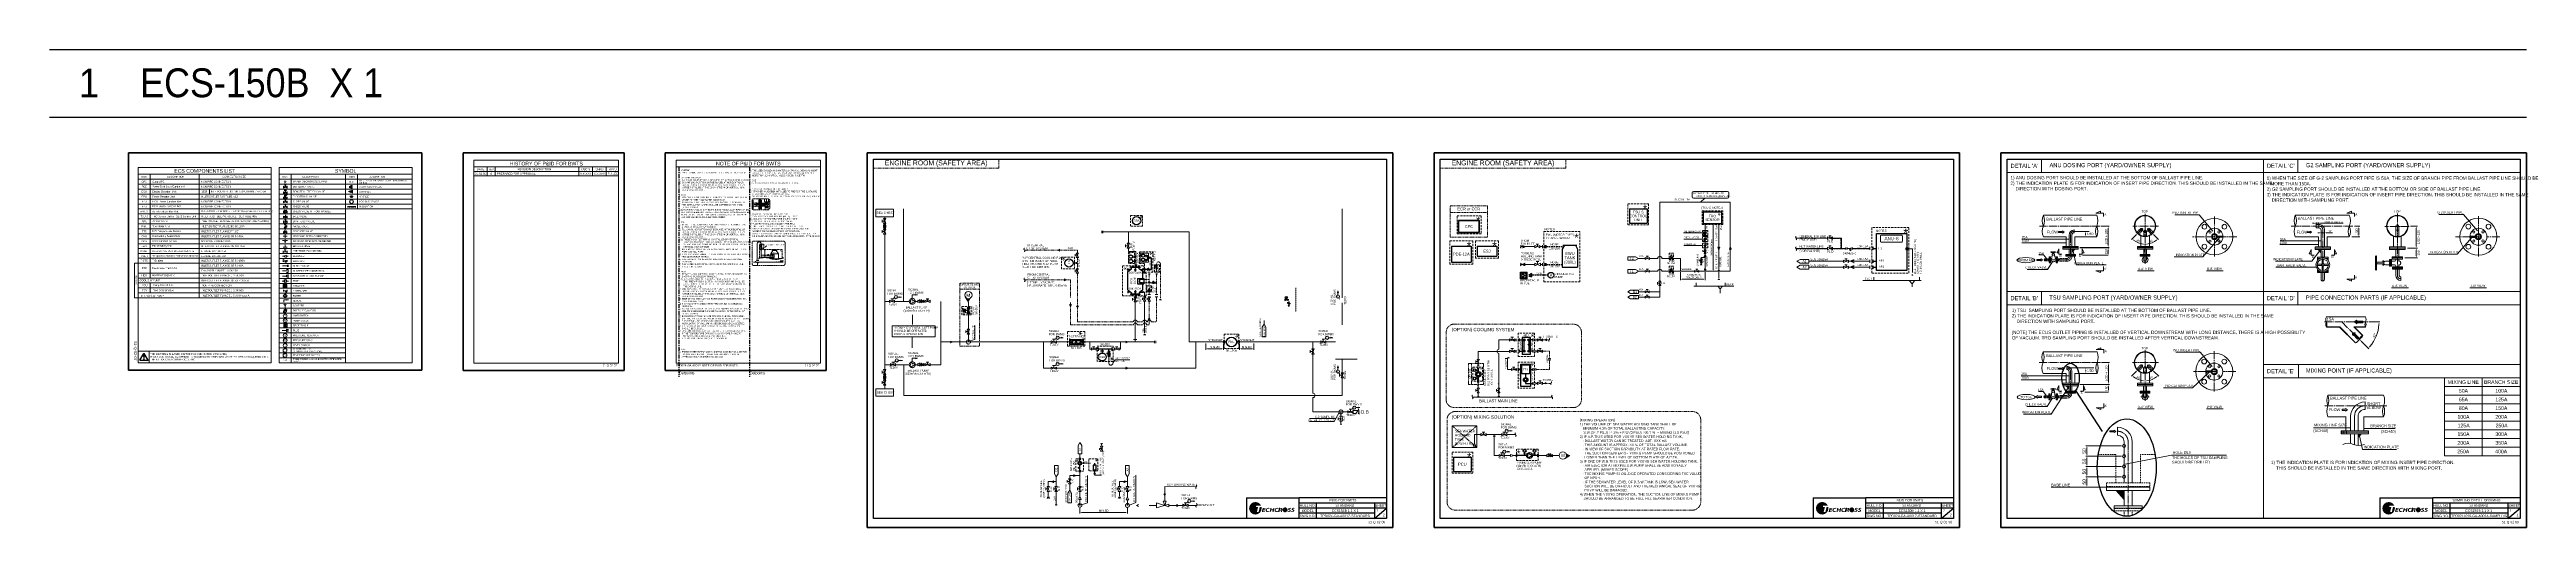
# Model space of a CAD drawing. Extents: x -1315200 to -1014507, y 2616811 to 2674779.
import ezdxf

# ---------------------------------------------------------------- set-up
doc = ezdxf.new("R2010")
doc.units = 0
doc.header["$LTSCALE"] = 25
doc.header["$MEASUREMENT"] = 0
doc.header["$PDMODE"] = 3
doc.header["$PDSIZE"] = -7
for name, pattern in [('_DASH', [0.6, 0.4, -0.2]), ('ACAD_ISO03W100', [30, 12, -18]), ('C', [26, 20, -2, 2, -2]), ('CENTER', [7, 4, -1, 1, -1]), ('DASHED', [0.75, 0.5, -0.25]), ('DASHED2', [0.375, 0.25, -0.125]), ('Dashed_dotted', [9.714286, 6.857143, -1.428571, 0, -1.428571]), ('HIDDEN', [0.375, 0.25, -0.125]), ('PHANTOM', [63.5, 31.75, -6.35, 6.35, -6.35, 6.35, -6.35]), ('PHANTOM2', [31.75, 15.875, -3.175, 3.175, -3.175, 3.175, -3.175])]:
    doc.linetypes.add(name, pattern=pattern)
doc.layers.get('0').update_dxf_attribs({"linetype": 'CONTINUOUS', "lineweight": 9})
doc.layers.get('DEFPOINTS').update_dxf_attribs({"linetype": 'CONTINUOUS'})
doc.layers.add('0.1 Defpoints', color=7, linetype='CONTINUOUS', plot=False)
doc.layers.add('0.2 Dwg sheet', color=7, linetype='CONTINUOUS')
doc.layers.add('0.3 Text', color=7, linetype='CONTINUOUS')
for name, color, linetype, lineweight in [('0.4 Maker scope box', 3, 'HIDDEN', 9), ('0.5 Dim', 1, 'CONTINUOUS', 9), ('1.1 Y_Pipe', 7, 'CONTINUOUS', 13), ('1.10 Air line', 253, 'PHANTOM', 9), ('1.2 Y_Equip', 7, 'DASHED', 15), ('1.4 M_Pipe', 7, 'CONTINUOUS', 25), ('1.5 M_Equip', 4, 'CONTINUOUS', 30), ('1.6 M_Cable', 2, 'CONTINUOUS', 25), ('1.7 Signal', 6, 'ZIGZAG', 9), ('1.8 PRU Cooling', 253, 'PHANTOM', 9), ('1.9 Arrow', 1, 'CONTINUOUS', 9)]:
    doc.layers.add(name, color=color, linetype=linetype, lineweight=lineweight)
doc.layers.add('2.2 Ballast water line', color=7, linetype='CONTINUOUS', true_color=0x1b21e4)
doc.styles.add('ARIAL', font='arial.ttf')
doc.styles.get("Standard").update_dxf_attribs({"font": '', "width": 0.95, "height": 250})
doc.styles.add('STANDARD_FREE', font='', dxfattribs={"width": 0.95})
doc.styles.get('Standard').set_extended_font_data('Gulim')
doc.styles.get('STANDARD_FREE').set_extended_font_data('Gulim')
doc.linetypes.add('ZIGZAG', pattern='A,0.0001,-0.2,[131,ltypeshp.shx,S=0.2,R=0,X=-0.2,Y=0],-0.4,[131,ltypeshp.shx,S=0.2,R=180,X=0.2,Y=0],-0.2', length=0.8001)
doc.dimstyles.new('TC50', dxfattribs={"dimtxt": 250, "dimasz": 200, "dimexe": 100, "dimexo": 100, "dimgap": 100, "dimtad": 1, "dimtoh": 1, "dimdec": 0, "dimrnd": 0.0005, "dimzin": 9, "dimdsep": 46, "dimtxsty": 'Standard', "dimcen": -3.5, "dimclrd": 1, "dimclre": 1, "dimazin": 2, "dimtfac": 0.6, "dimtdec": 0, "dimtmove": 0, "dimatfit": 3, "dimfxl": 4, "dimtolj": 1, "dimlwd": 15, "dimlwe": 15, "dimarcsym": 0})
pattern_1 = [(13.885806738, (-1142496.173067, 2603679.227053), (-0.00395095011, 0.015982025189), [])]
pattern_2 = [(45, (-9453178.0531, 1829971.34871), (-0.104892630653, 0.104892630653), [])]
pattern_3 = [(45, (773303.92897, 1863879.80992), (-0.088388347648, 0.088388347648), [])]
pattern_4 = [(45, (-1302946.862, 2287355.4), (-20.425413, 20.425413), [])]
pattern_5 = [(135, (-1277225.857, 2421824.993), (-13.616942, -13.616942), [])]

# ---------------------------------------------------------------- blocks, each defined once
blk = doc.blocks.new('*D377')
at = {"layer": '0.5 Dim', "color": 1, "linetype": 'ByBlock', "lineweight": 15, "ltscale": 30, "transparency": 16777216}
for p, q in [((-1190115, 2619152), (-1190115, 2618512)), ((-1184343, 2619140), (-1184343, 2618512)), ((-1184543, 2618612), (-1189915, 2618612))]:
    blk.add_line(p, q, dxfattribs=at)
at = {"layer": '0.5 Dim', "color": 1, "linetype": 'Continuous', "ltscale": 30, "transparency": 16777216}
for points in [[(-1189915, 2618645), (-1189915, 2618579), (-1190115, 2618612)], [(-1184543, 2618645), (-1184543, 2618579), (-1184343, 2618612)]]:
    blk.add_solid(points, dxfattribs=at)
at = {"layer": 'DEFPOINTS', "color": 0, "linetype": 'Continuous', "ltscale": 30, "transparency": 16777216}
for p in [(-1190115, 2619252), (-1184343, 2619240), (-1190115, 2618612)]:
    blk.add_point(p, dxfattribs=at)
at = {"layer": '0.5 Dim', "color": 0, "linetype": 'Continuous', "ltscale": 30, "transparency": 16777216, "insert": (-1187229, 2618842), "char_height": 250, "attachment_point": 5}
blk.add_mtext('\\A1;{\\C0;MIN.5D}', dxfattribs=at)
blk = doc.blocks.new('*D27')
at = {"color": 1, "linetype": 'ByBlock', "lineweight": 15, "ltscale": 30, "transparency": 16777216}
for p, q in [((-1117220, 2647779), (-1117220, 2646808)), ((-1114426, 2646908), (-1117020, 2646908)), ((-1114226, 2647779), (-1114226, 2646808))]:
    blk.add_line(p, q, dxfattribs=at)
at = {"color": 1, "linetype": 'Continuous', "ltscale": 30, "transparency": 16777216}
for points in [[(-1117020, 2646942), (-1117020, 2646875), (-1117220, 2646908)], [(-1114426, 2646942), (-1114426, 2646875), (-1114226, 2646908)]]:
    blk.add_solid(points, dxfattribs=at)
at = {"layer": 'DEFPOINTS', "color": 0, "linetype": 'Continuous', "ltscale": 30, "transparency": 16777216}
for p in [(-1117220, 2647879), (-1117220, 2646908), (-1114226, 2647879)]:
    blk.add_point(p, dxfattribs=at)
at = {"color": 0, "linetype": 'Continuous', "ltscale": 30, "transparency": 16777216, "insert": (-1115611, 2647287), "char_height": 250, "attachment_point": 5}
blk.add_mtext('\\A1;{\\H0.8x;AS NEAR AS  \\PPRACTICABLE}', dxfattribs=at)
blk = doc.blocks.new('*D28')
at = {"color": 1, "linetype": 'ByBlock', "lineweight": 15, "ltscale": 30, "transparency": 16777216}
blk.add_line((-1113229, 2648079), (-1113229, 2653467), dxfattribs=at)
at = {"color": 1, "linetype": 'Continuous', "ltscale": 30, "transparency": 16777216}
for points in [[(-1113262, 2653467), (-1113196, 2653467), (-1113229, 2653667)], [(-1113262, 2648079), (-1113196, 2648079), (-1113229, 2647879)]]:
    blk.add_solid(points, dxfattribs=at)
at = {"layer": 'DEFPOINTS', "color": 0, "linetype": 'Continuous', "ltscale": 30, "transparency": 16777216}
for p in [(-1113229, 2653667), (-1113229, 2653667), (-1113229, 2647879)]:
    blk.add_point(p, dxfattribs=at)
at = {"color": 0, "linetype": 'Continuous', "ltscale": 30, "transparency": 16777216, "insert": (-1113433, 2650773), "char_height": 250, "attachment_point": 5, "rotation": 90}
blk.add_mtext('\\A1;{\\H0.8x;WITHIN 600mm}', dxfattribs=at)
blk = doc.blocks.new('*D114')
at = {"layer": '0.5 Dim', "color": 1, "lineweight": 15, "transparency": 16777216}
for p, q in [((-1039644, 2652556), (-1039844, 2652556)), ((-1039444, 2652556), (-1039023, 2652556)), ((-1039444, 2652466), (-1039444, 2652456)), ((-1039023, 2652466), (-1039023, 2652456)), ((-1038823, 2652556), (-1038036, 2652556))]:
    blk.add_line(p, q, dxfattribs=at)
at = {"layer": '0.5 Dim', "color": 1, "transparency": 16777216}
for points in [[(-1039644, 2652589), (-1039644, 2652523), (-1039444, 2652556)], [(-1038823, 2652589), (-1038823, 2652523), (-1039023, 2652556)]]:
    blk.add_solid(points, dxfattribs=at)
at = {"layer": 'DEFPOINTS', "color": 0, "transparency": 16777216}
for p in [(-1039444, 2652566), (-1039023, 2652566), (-1039023, 2652556)]:
    blk.add_point(p, dxfattribs=at)
at = {"layer": '0.5 Dim', "color": 0, "transparency": 16777216, "insert": (-1038330, 2652785), "char_height": 250, "attachment_point": 5}
blk.add_mtext('\\A1;"A"', dxfattribs=at)
blk = doc.blocks.new('*D115')
at = {"layer": '0.5 Dim', "color": 1, "linetype": 'ByBlock', "lineweight": 15, "ltscale": 30, "transparency": 16777216}
for p, q in [((-1033654, 2641735), (-1032304, 2641735)), ((-1034589, 2639399), (-1033657, 2638468))]:
    blk.add_line(p, q, dxfattribs=at)
blk.add_arc((-1036924, 2641735), 4520, 318.80337, 356.19663, dxfattribs=at)
at = {"layer": '0.5 Dim', "color": 1, "ltscale": 30, "transparency": 16777216}
for points in [[(-1032464, 2641437), (-1032364, 2641434), (-1032404, 2641735)], [(-1033487, 2638724), (-1033560, 2638792), (-1033728, 2638539)]]:
    blk.add_solid(points, dxfattribs=at)
at = {"layer": 'DEFPOINTS', "color": 0, "ltscale": 30, "transparency": 16777216}
for p in [(-1039039, 2641735), (-1036924, 2641735), (-1033754, 2641735), (-1034659, 2639470), (-1033010, 2639475)]:
    blk.add_point(p, dxfattribs=at)
at = {"layer": '0.5 Dim', "color": 0, "ltscale": 30, "transparency": 16777216, "insert": (-1032959, 2640093), "char_height": 250, "attachment_point": 5, "rotation": 67.5}
blk.add_mtext('\\A1;45°', dxfattribs=at)
blk = doc.blocks.new('양식 51-Q-02-08')
at = {"layer": '0.1 Defpoints'}
blk.add_lwpolyline([(-2677005, 1033560), (-2613196, 1033560), (-2613196, 988132), (-2677005, 988132)], close=True, dxfattribs=at)
at = {"layer": '0.2 Dwg sheet'}
for p, q in [((-2630979, 991742), (-2624571, 991742)), ((-2630979, 991742), (-2630979, 989196)), ((-2624571, 989196), (-2624571, 991742)), ((-2613953, 991742), (-2624571, 991742)), ((-2624571, 991110), (-2613953, 991110)), ((-2613953, 990478), (-2624571, 990478)), ((-2615440, 989846), (-2624571, 989846)), ((-2622500, 991110), (-2622500, 989196)), ((-2615440, 991110), (-2615440, 989196)), ((-2615440, 989196), (-2613953, 990478))]:
    blk.add_line(p, q, dxfattribs=at)
blk.add_lwpolyline([(-2613953, 989196), (-2676245, 989196), (-2676245, 1032800), (-2613953, 1032800)], close=True, dxfattribs=at)
at = {"layer": '0.2 Dwg sheet', "insert": (-2623536, 989529), "char_height": 300, "width": 2070.81, "attachment_point": 5}
blk.add_mtext('DWG NO.', dxfattribs=at)
at = {"layer": '0.3 Text', "width": 0.95}
blk.add_text('51-Q-02-08', height=291.7, dxfattribs=at).set_placement((-2616177, 988637))
at = {"layer": '0.3 Text', "char_height": 300, "attachment_point": 5}
for s, insert, width in [('HULL NO.', (-2623536, 990794), 2070.81), ('MODEL', (-2623536, 990162), 2070.81), ('\\A1;SHEET', (-2614674, 990794), 1532.09)]:
    blk.add_mtext(s, dxfattribs=dict(at, insert=insert, width=width))
blk = doc.blocks.new('*D113')
at = {"layer": '1.1 Y_Pipe', "color": 1, "linetype": 'Continuous', "lineweight": 15, "ltscale": 100, "transparency": 16777216}
for p, q in [((-1063651, 2622962), (-1067981, 2622962)), ((-1067861, 2621951), (-1067861, 2622722)), ((-1065618, 2621711), (-1067981, 2621711))]:
    blk.add_line(p, q, dxfattribs=at)
at = {"layer": '1.1 Y_Pipe', "color": 1, "linetype": 'Continuous', "ltscale": 100, "transparency": 16777216}
for points in [[(-1067901, 2622722), (-1067821, 2622722), (-1067861, 2622962)], [(-1067901, 2621951), (-1067821, 2621951), (-1067861, 2621711)]]:
    blk.add_solid(points, dxfattribs=at)
at = {"layer": 'DEFPOINTS', "color": 0, "linetype": 'Continuous', "ltscale": 100, "transparency": 16777216}
for p in [(-1067861, 2622962), (-1063531, 2622962, 839), (-1065498, 2621711, 839)]:
    blk.add_point(p, dxfattribs=at)
at = {"layer": '1.1 Y_Pipe', "color": 0, "linetype": 'Continuous', "ltscale": 100, "transparency": 16777216, "insert": (-1068196, 2622337), "char_height": 420, "attachment_point": 5, "rotation": 90, "style": 'STANDARD_FREE'}
blk.add_mtext('\\A1;50', dxfattribs=at)
blk = doc.blocks.new('*D116')
at = {"layer": '1.1 Y_Pipe', "color": 1, "linetype": 'Continuous', "lineweight": 15, "ltscale": 100, "transparency": 16777216}
for p, q in [((-1063651, 2624210), (-1067981, 2624210)), ((-1067861, 2623202), (-1067861, 2623970)), ((-1067741, 2622962), (-1067741, 2622962))]:
    blk.add_line(p, q, dxfattribs=at)
at = {"layer": '1.1 Y_Pipe', "color": 1, "linetype": 'Continuous', "ltscale": 100, "transparency": 16777216}
for points in [[(-1067901, 2623970), (-1067821, 2623970), (-1067861, 2624210)], [(-1067901, 2623202), (-1067821, 2623202), (-1067861, 2622962)]]:
    blk.add_solid(points, dxfattribs=at)
at = {"layer": 'DEFPOINTS', "color": 0, "linetype": 'Continuous', "ltscale": 100, "transparency": 16777216}
for p in [(-1067861, 2624210), (-1067861, 2622962), (-1063531, 2624210, 839)]:
    blk.add_point(p, dxfattribs=at)
at = {"layer": '1.1 Y_Pipe', "color": 0, "linetype": 'Continuous', "ltscale": 100, "transparency": 16777216, "insert": (-1068196, 2623586), "char_height": 420, "attachment_point": 5, "rotation": 90, "style": 'STANDARD_FREE'}
blk.add_mtext('\\A1;50', dxfattribs=at)
blk = doc.blocks.new('*D117')
at = {"layer": '1.1 Y_Pipe', "color": 1, "linetype": 'Continuous', "lineweight": 15, "ltscale": 100, "transparency": 16777216}
for p, q in [((-1063651, 2625459), (-1067981, 2625459)), ((-1067861, 2624448), (-1067861, 2625219)), ((-1067981, 2624208), (-1067981, 2624208))]:
    blk.add_line(p, q, dxfattribs=at)
at = {"layer": '1.1 Y_Pipe', "color": 1, "linetype": 'Continuous', "ltscale": 100, "transparency": 16777216}
for points in [[(-1067901, 2625219), (-1067821, 2625219), (-1067861, 2625459)], [(-1067901, 2624448), (-1067821, 2624448), (-1067861, 2624208)]]:
    blk.add_solid(points, dxfattribs=at)
at = {"layer": 'DEFPOINTS', "color": 0, "linetype": 'Continuous', "ltscale": 100, "transparency": 16777216}
for p in [(-1067861, 2625459), (-1063531, 2625459, 839), (-1067861, 2624208)]:
    blk.add_point(p, dxfattribs=at)
at = {"layer": '1.1 Y_Pipe', "color": 0, "linetype": 'Continuous', "ltscale": 100, "transparency": 16777216, "insert": (-1068196, 2624834), "char_height": 420, "attachment_point": 5, "rotation": 90, "style": 'STANDARD_FREE'}
blk.add_mtext('\\A1;50', dxfattribs=at)
blk = doc.blocks.new('*D118')
at = {"layer": '1.1 Y_Pipe', "color": 1, "linetype": 'Continuous', "lineweight": 15, "ltscale": 100, "transparency": 16777216}
for p, q in [((-1063651, 2626707), (-1067981, 2626707)), ((-1067981, 2625457), (-1067981, 2625457)), ((-1067861, 2625697), (-1067861, 2626467))]:
    blk.add_line(p, q, dxfattribs=at)
at = {"layer": '1.1 Y_Pipe', "color": 1, "linetype": 'Continuous', "ltscale": 100, "transparency": 16777216}
for points in [[(-1067901, 2626467), (-1067821, 2626467), (-1067861, 2626707)], [(-1067901, 2625697), (-1067821, 2625697), (-1067861, 2625457)]]:
    blk.add_solid(points, dxfattribs=at)
at = {"layer": 'DEFPOINTS', "color": 0, "linetype": 'Continuous', "ltscale": 100, "transparency": 16777216}
for p in [(-1067861, 2626707), (-1067861, 2625457), (-1063531, 2626707, 839)]:
    blk.add_point(p, dxfattribs=at)
at = {"layer": '1.1 Y_Pipe', "color": 0, "linetype": 'Continuous', "ltscale": 100, "transparency": 16777216, "insert": (-1068196, 2626082), "char_height": 420, "attachment_point": 5, "rotation": 90, "style": 'STANDARD_FREE'}
blk.add_mtext('\\A1;50', dxfattribs=at)
blk = doc.blocks.new('*D504')
at = {"layer": '0.5 Dim', "color": 1, "linetype": 'ByBlock', "lineweight": 15, "ltscale": 30, "transparency": 16777216}
for p, q in [((-1174810, 2639116), (-1174810, 2638372)), ((-1172880, 2638472), (-1174610, 2638472)), ((-1172680, 2639039), (-1172680, 2638372))]:
    blk.add_line(p, q, dxfattribs=at)
at = {"layer": '0.5 Dim', "color": 1, "linetype": 'Continuous', "ltscale": 30, "transparency": 16777216}
for points in [[(-1174610, 2638505), (-1174610, 2638438), (-1174810, 2638472)], [(-1172880, 2638505), (-1172880, 2638438), (-1172680, 2638472)]]:
    blk.add_solid(points, dxfattribs=at)
at = {"layer": 'DEFPOINTS', "color": 0, "linetype": 'Continuous', "ltscale": 30, "transparency": 16777216}
for p in [(-1174810, 2639216), (-1174810, 2638472), (-1172680, 2639139)]:
    blk.add_point(p, dxfattribs=at)
at = {"layer": '0.5 Dim', "color": 0, "linetype": 'Continuous', "ltscale": 30, "transparency": 16777216, "insert": (-1173745, 2638702), "char_height": 250, "attachment_point": 5}
blk.add_mtext('\\A1;MIN.2D', dxfattribs=at)
blk = doc.blocks.new('*D505')
at = {"layer": '0.5 Dim', "color": 1, "linetype": 'ByBlock', "lineweight": 15, "ltscale": 30, "transparency": 16777216}
for p, q in [((-1170741, 2639039), (-1170741, 2638372)), ((-1170541, 2638472), (-1169187, 2638472)), ((-1168987, 2639116), (-1168987, 2638372))]:
    blk.add_line(p, q, dxfattribs=at)
at = {"layer": '0.5 Dim', "color": 1, "linetype": 'Continuous', "ltscale": 30, "transparency": 16777216}
for points in [[(-1170541, 2638505), (-1170541, 2638438), (-1170741, 2638472)], [(-1169187, 2638505), (-1169187, 2638438), (-1168987, 2638472)]]:
    blk.add_solid(points, dxfattribs=at)
at = {"layer": 'DEFPOINTS', "color": 0, "linetype": 'Continuous', "ltscale": 30, "transparency": 16777216}
for p in [(-1170741, 2639139), (-1168987, 2639216), (-1168987, 2638472)]:
    blk.add_point(p, dxfattribs=at)
at = {"layer": '0.5 Dim', "color": 0, "linetype": 'Continuous', "ltscale": 30, "transparency": 16777216, "insert": (-1169864, 2638702), "char_height": 250, "attachment_point": 5}
blk.add_mtext('\\A1;MIN.1D', dxfattribs=at)

msp = doc.modelspace()

# ---------------------------------------------------------------- hatches: boundary and pattern name
h = msp.add_hatch()
h.set_pattern_fill('ANSI31')
h.set_pattern_definition(pattern_3)
h.paths.add_polyline_path([(-1286640.1, 2655252, 1), (-1286720.1, 2655252, 1)])
for points in [[(-1286572.6, 2655675.4), (-1286335, 2655569.9), (-1286335, 2655780.8)], [(-1286572.6, 2655074), (-1286335, 2654968.5), (-1286335, 2655179.4)]]:
    msp.add_hatch(color=7).paths.add_polyline_path(points)
h = msp.add_hatch()
h.set_pattern_fill('ANSI31')
h.set_pattern_definition(pattern_3)
h.paths.add_polyline_path([(-1286427.9, 2655252, 1), (-1286507.9, 2655252, 1)])
at = {"linetype": 'ByBlock', "ltscale": 0.4}
h = msp.add_hatch(dxfattribs=at)
h.set_pattern_fill('ANSI31', color=9, scale=9.09792)
h.set_pattern_definition(pattern_4)
edge = h.paths.add_edge_path()
edge.add_arc((-1228996.8, 2656474.7), 18.2, 0, 90)
edge.add_line((-1228996.8, 2656492.9), (-1229087.8, 2656492.9))
edge.add_line((-1229087.8, 2656492.9), (-1229087.8, 2656164))
edge.add_line((-1229087.8, 2656164), (-1229462.4, 2656164))
edge.add_spline(control_points=[(-1229462.4, 2656164), (-1229465.9, 2656148.5), (-1229467.4, 2656133.2), (-1229466, 2656117.9)], knot_values=[21.83231117, 21.83231117, 21.83231117, 21.83231117, 32.42272986, 32.42272986, 32.42272986, 32.42272986], degree=3, periodic=0)
edge.add_line((-1229466, 2656117.9), (-1229019.6, 2656117.9))
edge.add_line((-1229019.6, 2656117.9), (-1228978.6, 2656158.8))
edge.add_line((-1228978.6, 2656158.8), (-1228978.6, 2656474.7))
h = msp.add_hatch()
h.set_pattern_fill('ANSI31', color=9, scale=9.09792)
h.set_pattern_definition(pattern_4)
edge = h.paths.add_edge_path()
edge.add_line((-1228978.6, 2655780.7), (-1229019.6, 2655821.6))
edge.add_line((-1229019.6, 2655821.6), (-1229436.9, 2655821.6))
edge.add_spline(control_points=[(-1229436.9, 2655821.6), (-1229441.6, 2655806.4), (-1229444.7, 2655791), (-1229447, 2655775.5)], knot_values=[101.35439716, 101.35439716, 101.35439716, 101.35439716, 111.66764819, 111.66764819, 111.66764819, 111.66764819], degree=3, periodic=0)
edge.add_line((-1229447, 2655775.5), (-1229087.8, 2655775.5))
edge.add_line((-1229087.8, 2655775.5), (-1229087.8, 2655446.6))
edge.add_line((-1229087.8, 2655446.6), (-1228996.8, 2655446.6))
edge.add_arc((-1228996.8, 2655464.8), 18.2, 270, 360)
edge.add_line((-1228978.6, 2655464.8), (-1228978.6, 2655780.7))
at = {"lineweight": 30}
h = msp.add_hatch(dxfattribs=at)
h.set_pattern_fill('ANSI31', color=9, scale=6.06528, angle=90)
h.set_pattern_definition(pattern_5)
h.paths.add_polyline_path([(-1228951.3, 2656259.1), (-1228978.6, 2656259.1), (-1228978.6, 2656117.9), (-1228951.3, 2656117.9)])
h = msp.add_hatch(dxfattribs=at)
h.set_pattern_fill('ANSI31', color=9, scale=6.06528, angle=90)
h.set_pattern_definition(pattern_5)
h.paths.add_polyline_path([(-1228951.3, 2655680.4), (-1228978.6, 2655680.4), (-1228978.6, 2655821.6), (-1228951.3, 2655821.6)])
h = msp.add_hatch(dxfattribs=at)
h.set_pattern_fill('ANSI31', color=9, scale=6.06528, angle=90)
h.set_pattern_definition(pattern_5)
h.paths.add_polyline_path([(-1228896.7, 2656259.1), (-1228924, 2656259.1), (-1228924, 2656117.9), (-1228896.7, 2656117.9)])
h = msp.add_hatch(dxfattribs=at)
h.set_pattern_fill('ANSI31', color=9, scale=6.06528, angle=90)
h.set_pattern_definition(pattern_5)
h.paths.add_polyline_path([(-1228896.7, 2655680.4), (-1228924, 2655680.4), (-1228924, 2655821.6), (-1228896.7, 2655821.6)])
at = {"linetype": 'ByBlock', "ltscale": 0.4}
h = msp.add_hatch(dxfattribs=at)
h.set_pattern_fill('ANSI31', color=9, scale=9.09792)
h.set_pattern_definition(pattern_4)
edge = h.paths.add_edge_path()
edge.add_line((-1228787.6, 2656492.9), (-1228878.5, 2656492.9))
edge.add_arc((-1228878.5, 2656474.7), 18.2, 90, 180)
edge.add_line((-1228896.7, 2656474.7), (-1228896.7, 2656158.8))
edge.add_line((-1228896.7, 2656158.8), (-1228855.8, 2656117.9))
edge.add_line((-1228855.8, 2656117.9), (-1227974.8, 2656117.9))
edge.add_spline(control_points=[(-1227974.8, 2656117.9), (-1227973.4, 2656133.2), (-1227974.9, 2656148.5), (-1227978.4, 2656164)], knot_values=[21.83231117, 21.83231117, 21.83231117, 21.83231117, 32.42272986, 32.42272986, 32.42272986, 32.42272986], degree=3, periodic=0)
edge.add_line((-1227978.4, 2656164), (-1228787.6, 2656164))
edge.add_line((-1228787.6, 2656164), (-1228787.6, 2656492.9))
h = msp.add_hatch()
h.set_pattern_fill('ANSI31', color=9, scale=9.09792)
h.set_pattern_definition(pattern_4)
edge = h.paths.add_edge_path()
edge.add_line((-1228787.6, 2655775.5), (-1227993.8, 2655775.5))
edge.add_spline(control_points=[(-1227993.8, 2655775.5), (-1227996.1, 2655791), (-1227999.2, 2655806.4), (-1228003.9, 2655821.6)], knot_values=[101.35439716, 101.35439716, 101.35439716, 101.35439716, 111.66764819, 111.66764819, 111.66764819, 111.66764819], degree=3, periodic=0)
edge.add_line((-1228003.9, 2655821.6), (-1228855.8, 2655821.6))
edge.add_line((-1228855.8, 2655821.6), (-1228896.7, 2655780.7))
edge.add_line((-1228896.7, 2655780.7), (-1228896.7, 2655464.8))
edge.add_arc((-1228878.5, 2655464.8), 18.2, 180, 270)
edge.add_line((-1228878.5, 2655446.6), (-1228787.6, 2655446.6))
edge.add_line((-1228787.6, 2655446.6), (-1228787.6, 2655775.5))
h = msp.add_hatch()
h.set_pattern_fill('ANSI31', scale=30.522422, style=0)
h.set_pattern_definition([(45, (-1488868.71, 2665840.59), (-68.52479, 68.52479), [])])
h.paths.add_polyline_path([(-1286389, 2646287.2), (-1286822.5, 2646287.2), (-1286822.5, 2646080.2), (-1286605.8, 2646080.2), (-1286605.8, 2645873.3), (-1286389, 2645873.3)])
h.paths.add_polyline_path([(-1286605.8, 2646080.2), (-1286822.5, 2646080.2), (-1286822.5, 2645873.3), (-1286605.8, 2645873.3)], flags=17)
h = msp.add_hatch(color=7)
h.paths.add_polyline_path([(-1303703.8, 2637927.6, 0.56619038), (-1303784.9, 2637927.6), (-1304268.9, 2637121, 0.58297086), (-1304228.4, 2637049.3), (-1303260.4, 2637049.3, 0.58297086), (-1303219.9, 2637121)])
h.paths.add_polyline_path([(-1303744.4, 2637903.2), (-1303260.4, 2637096.6), (-1304228.4, 2637096.6)], flags=16)
edge = h.paths.add_edge_path()
edge.add_arc((-1303746.3, 2637324), 19.7, 185.710593, 270)
edge.add_line((-1303746.3, 2637304.3), (-1303742.5, 2637304.3))
edge.add_arc((-1303742.5, 2637324), 19.7, 270, 354.289407)
edge.add_line((-1303722.9, 2637322.1), (-1303686.4, 2637686.7))
edge.add_arc((-1303744.4, 2637698.4), 59.1, 348.578814, 551.421186)
edge.add_line((-1303802.3, 2637686.7), (-1303765.9, 2637322.1))
h = msp.add_hatch(color=7)
edge = h.paths.add_edge_path()
edge.add_arc((-1303744.4, 2637186.1), 39.4, 0, 360)
at = {"layer": '0.2 Dwg sheet', "lineweight": 0}
h = msp.add_hatch(color=256, dxfattribs=at)
h.dxf.hatch_style = 2
edge = h.paths.add_edge_path()
edge.add_spline(control_points=[(-1168276.2, 2619306.7), (-1168276.2, 2619306.7), (-1168423.3, 2618690), (-1168423.3, 2618690), (-1168423.3, 2618690), (-1168627.1, 2618690), (-1168627.1, 2618690), (-1168627.1, 2618690), (-1168479.9, 2619306.7), (-1168479.9, 2619306.7), (-1168479.9, 2619306.7), (-1168731.8, 2619306.7), (-1168731.8, 2619306.7), (-1168731.8, 2619306.7), (-1168696.4, 2619448.5), (-1168696.4, 2619448.5), (-1168696.4, 2619448.5), (-1168121.1, 2619448.5), (-1168121.1, 2619448.5), (-1168240.8, 2619711.1), (-1168505.4, 2619893.7), (-1168812.9, 2619893.7), (-1169232.6, 2619893.7), (-1169572.9, 2619553.4), (-1169572.9, 2619133.6), (-1169572.9, 2618713.8), (-1169232.6, 2618373.5), (-1168812.9, 2618373.5), (-1168393, 2618373.5), (-1168052.8, 2618713.8), (-1168052.8, 2619133.6), (-1168052.8, 2619193.2), (-1168059.9, 2619251), (-1168072.8, 2619306.7), (-1168072.8, 2619306.7), (-1168276.2, 2619306.7), (-1168276.2, 2619306.7)], knot_values=[0, 0, 0, 0, 1, 1, 1, 2, 2, 2, 3, 3, 3, 4, 4, 4, 5, 5, 5, 6, 6, 6, 7, 7, 7, 8, 8, 8, 9, 9, 9, 10, 10, 10, 11, 11, 11, 12, 12, 12, 12], degree=3, periodic=0)
h = msp.add_hatch(color=256, dxfattribs=at)
h.dxf.hatch_style = 2
h.paths.add_polyline_path([(-1167641.6, 2618899.5), (-1167853.5, 2618899.5), (-1167881, 2618779.3), (-1167642.5, 2618779.3), (-1167663.7, 2618689.1), (-1168029.9, 2618689.1), (-1167916.4, 2619183.1), (-1167562.7, 2619183.1), (-1167584, 2619093.1), (-1167809.1, 2619093.1), (-1167834, 2618988.1), (-1167620.3, 2618988.1)])
h = msp.add_hatch(color=256, dxfattribs=at)
h.dxf.hatch_style = 2
edge = h.paths.add_edge_path()
edge.add_spline(control_points=[(-1167153.1, 2618702.3), (-1167185, 2618690.6), (-1167238.2, 2618681.1), (-1167309.9, 2618681.1), (-1167468.6, 2618681.1), (-1167574.1, 2618760.2), (-1167574.1, 2618890.8), (-1167574.1, 2619002.9), (-1167513.9, 2619089.3), (-1167423.4, 2619139.2), (-1167361.3, 2619174.3), (-1167288.6, 2619191.2), (-1167204.5, 2619191.2), (-1167139.8, 2619191.2), (-1167091, 2619178.7), (-1167073.3, 2619170.8), (-1167073.3, 2619170.8), (-1167108.8, 2619084.9), (-1167108.8, 2619084.9), (-1167125.6, 2619092.2), (-1167165.6, 2619101), (-1167216.9, 2619101), (-1167268.3, 2619101), (-1167317.1, 2619087.9), (-1167353.3, 2619062.9), (-1167403, 2619028.5), (-1167435.8, 2618972), (-1167435.8, 2618903.2), (-1167435.8, 2618824), (-1167381.8, 2618771.2), (-1167277.1, 2618771.2), (-1167234.6, 2618771.2), (-1167192.9, 2618777), (-1167163.6, 2618787.4), (-1167163.6, 2618787.4), (-1167153.1, 2618702.3), (-1167153.1, 2618702.3)], knot_values=[0, 0, 0, 0, 1, 1, 1, 2, 2, 2, 3, 3, 3, 4, 4, 4, 5, 5, 5, 6, 6, 6, 7, 7, 7, 8, 8, 8, 9, 9, 9, 10, 10, 10, 11, 11, 11, 12, 12, 12, 12], degree=3, periodic=0)
h = msp.add_hatch(color=256, dxfattribs=at)
h.dxf.hatch_style = 2
h.paths.add_polyline_path([(-1166842.8, 2619183.1), (-1166887.1, 2618991.2), (-1166670.9, 2618991.2), (-1166626.6, 2619183.1), (-1166497.9, 2619183.1), (-1166611.4, 2618689.1), (-1166739.1, 2618689.1), (-1166692.1, 2618897.3), (-1166909.4, 2618897.3), (-1166956.3, 2618689.1), (-1167083.9, 2618689.1), (-1166970.5, 2619183.1)])
h = msp.add_hatch(color=256, dxfattribs=at)
h.dxf.hatch_style = 2
edge = h.paths.add_edge_path()
edge.add_spline(control_points=[(-1166075, 2618702.3), (-1166106.8, 2618690.6), (-1166160, 2618681.1), (-1166231.8, 2618681.1), (-1166390.5, 2618681.1), (-1166496, 2618760.2), (-1166496, 2618890.8), (-1166496, 2619002.9), (-1166435.7, 2619089.3), (-1166345.4, 2619139.2), (-1166283.2, 2619174.3), (-1166210.5, 2619191.2), (-1166126.3, 2619191.2), (-1166061.6, 2619191.2), (-1166012.9, 2619178.7), (-1165995.2, 2619170.8), (-1165995.2, 2619170.8), (-1166030.6, 2619084.9), (-1166030.6, 2619084.9), (-1166047.3, 2619092.2), (-1166087.3, 2619101), (-1166138.7, 2619101), (-1166190.2, 2619101), (-1166238.8, 2619087.9), (-1166275.3, 2619062.9), (-1166324.9, 2619028.5), (-1166357.7, 2618972), (-1166357.7, 2618903.2), (-1166357.7, 2618824), (-1166303.7, 2618771.2), (-1166199, 2618771.2), (-1166156.5, 2618771.2), (-1166114.8, 2618777), (-1166085.6, 2618787.4), (-1166085.6, 2618787.4), (-1166075, 2618702.3), (-1166075, 2618702.3)], knot_values=[0, 0, 0, 0, 1, 1, 1, 2, 2, 2, 3, 3, 3, 4, 4, 4, 5, 5, 5, 6, 6, 6, 7, 7, 7, 8, 8, 8, 9, 9, 9, 10, 10, 10, 11, 11, 11, 12, 12, 12, 12], degree=3, periodic=0)
at = {"layer": '0.2 Dwg sheet', "linetype": 'Continuous', "lineweight": 0}
h = msp.add_hatch(color=256, dxfattribs=at)
h.paths.add_polyline_path([(-1165523.9, 2619082), (-1165532.6, 2619107), (-1165567.9, 2619145.6), (-1165623.3, 2619171.4), (-1165693.4, 2619183.6), (-1165770.3, 2619185.7), (-1165842.1, 2619182.2), (-1165905, 2619173.6), (-1166016.6, 2618689.5), (-1166013.6, 2618689.1), (-1165890.9, 2618689.1), (-1165846.5, 2618883.9), (-1165800.1, 2618883.9), (-1165785.8, 2618882.7), (-1165761.1, 2618875.2), (-1165743.2, 2618860), (-1165731.2, 2618834.6), (-1165714.4, 2618709.8), (-1165710.7, 2618693.5), (-1165703.5, 2618689), (-1165577.8, 2618689), (-1165583.9, 2618708.1), (-1165589.2, 2618736.9), (-1165602.6, 2618841.4), (-1165609.2, 2618867.8), (-1165634.5, 2618906.4), (-1165657.6, 2618920.2), (-1165657.6, 2618922.2), (-1165643.8, 2618926.2), (-1165597.8, 2618945.5), (-1165561.4, 2618971.8), (-1165535.1, 2619006.1), (-1165522.7, 2619048), (-1165522.2, 2619068)])
h.paths.add_polyline_path([(-1165663.8, 2619034, -0.13803646), (-1165695, 2618990.4, -0.13403552), (-1165767, 2618967.5), (-1165829.1, 2618967.5), (-1165799.4, 2619103.7), (-1165736.4, 2619103.7, -0.18169879), (-1165676.6, 2619084, -0.29691343)], flags=16)
at = {"layer": '0.2 Dwg sheet', "lineweight": 0}
h = msp.add_hatch(color=256, dxfattribs=at)
h.dxf.hatch_style = 2
edge = h.paths.add_edge_path()
edge.add_spline(control_points=[(-1165193.4, 2619241), (-1165201.8, 2619241.7), (-1165210.2, 2619242.3), (-1165218.8, 2619242.3), (-1165319.7, 2619242.3), (-1165408.7, 2619192.1), (-1165462.8, 2619115.5), (-1165473.8, 2619098.1), (-1165483.8, 2619079.7), (-1165492, 2619060), (-1165504, 2619031.2), (-1165511.8, 2619001.8), (-1165515.9, 2618972.6), (-1165516.8, 2618963.1), (-1165517.4, 2618953.5), (-1165517.4, 2618943.7), (-1165517.4, 2618943.2), (-1165517.3, 2618942.6), (-1165517.3, 2618942), (-1165405, 2618949.3), (-1165274.1, 2618962.1), (-1165257.9, 2618969.3), (-1165237, 2618978.7), (-1165205.4, 2619165.6), (-1165193.4, 2619241)], knot_values=[0, 0, 0, 0, 1, 1, 1, 2, 2, 2, 3, 3, 3, 4, 4, 4, 5, 5, 5, 6, 6, 6, 7, 7, 7, 8, 8, 8, 8], degree=3, periodic=0)
h = msp.add_hatch(color=256, dxfattribs=at)
h.dxf.hatch_style = 2
edge = h.paths.add_edge_path()
edge.add_spline(control_points=[(-1165161.8, 2618959.5), (-1165146.5, 2618949.4), (-1165042.2, 2618943.5), (-1164920.4, 2618940), (-1164920.4, 2618941.2), (-1164920.3, 2618942.4), (-1164920.3, 2618943.7), (-1164920.3, 2619090.3), (-1165026, 2619212), (-1165165.4, 2619237.2), (-1165175.3, 2619152.2), (-1165191.5, 2618979.1), (-1165161.8, 2618959.5)], knot_values=[0, 0, 0, 0, 1, 1, 1, 2, 2, 2, 3, 3, 3, 4, 4, 4, 4], degree=3, periodic=0)
h = msp.add_hatch(color=256, dxfattribs=at)
h.dxf.hatch_style = 2
edge = h.paths.add_edge_path()
edge.add_spline(control_points=[(-1164881.9, 2618803.5), (-1164846.4, 2618786), (-1164796.8, 2618771.9), (-1164740.9, 2618771.9), (-1164692.2, 2618771.9), (-1164646.9, 2618791), (-1164646.9, 2618829.1), (-1164646.9, 2618857.7), (-1164672.7, 2618875.3), (-1164727.5, 2618899.5), (-1164790.5, 2618927.4), (-1164850.8, 2618966.9), (-1164850.8, 2619030.7), (-1164850.8, 2619130.4), (-1164746.3, 2619191.2), (-1164616, 2619191.2), (-1164544.2, 2619191.2), (-1164501.6, 2619178), (-1164476, 2619167), (-1164476, 2619167), (-1164515.8, 2619079.2), (-1164515.8, 2619079.2), (-1164535.3, 2619087.9), (-1164576.9, 2619101), (-1164626.6, 2619100.3), (-1164686, 2619100.3), (-1164717, 2619076.1), (-1164717, 2619048.9), (-1164717, 2619019.6), (-1164680.7, 2619002.1), (-1164630.1, 2618978.7), (-1164557.4, 2618947), (-1164512.2, 2618906.8), (-1164512.2, 2618847.4), (-1164512.2, 2618737.5), (-1164622.1, 2618681.1), (-1164754.3, 2618681.1), (-1164836.7, 2618681.7), (-1164897, 2618699.3), (-1164924.4, 2618716.3), (-1164924.4, 2618716.3), (-1164881.9, 2618803.5), (-1164881.9, 2618803.5)], knot_values=[0, 0, 0, 0, 1, 1, 1, 2, 2, 2, 3, 3, 3, 4, 4, 4, 5, 5, 5, 6, 6, 6, 7, 7, 7, 8, 8, 8, 9, 9, 9, 10, 10, 10, 11, 11, 11, 12, 12, 12, 13, 13, 13, 14, 14, 14, 14], degree=3, periodic=0)
h = msp.add_hatch(color=256, dxfattribs=at)
h.dxf.hatch_style = 2
edge = h.paths.add_edge_path()
edge.add_spline(control_points=[(-1164444.8, 2618803.5), (-1164409.3, 2618786), (-1164359.8, 2618771.9), (-1164303.9, 2618771.9), (-1164255, 2618771.9), (-1164209.9, 2618791), (-1164209.9, 2618829.1), (-1164209.9, 2618857.7), (-1164235.5, 2618875.3), (-1164290.6, 2618899.5), (-1164353.5, 2618927.4), (-1164413.8, 2618966.9), (-1164413.8, 2619030.7), (-1164413.8, 2619130.4), (-1164309.1, 2619191.2), (-1164178.9, 2619191.2), (-1164107.1, 2619191.2), (-1164064.6, 2619178), (-1164038.8, 2619167), (-1164038.8, 2619167), (-1164078.7, 2619079.2), (-1164078.7, 2619079.2), (-1164098.2, 2619087.9), (-1164139.9, 2619101), (-1164189.5, 2619100.3), (-1164248.8, 2619100.3), (-1164280, 2619076.1), (-1164280, 2619048.9), (-1164280, 2619019.6), (-1164243.6, 2619002.1), (-1164193.1, 2618978.7), (-1164120.4, 2618947), (-1164075.1, 2618906.8), (-1164075.1, 2618847.4), (-1164075.1, 2618737.5), (-1164185.1, 2618681.1), (-1164317.2, 2618681.1), (-1164399.7, 2618681.7), (-1164459.9, 2618699.3), (-1164487.4, 2618716.3), (-1164487.4, 2618716.3), (-1164444.8, 2618803.5), (-1164444.8, 2618803.5)], knot_values=[0, 0, 0, 0, 1, 1, 1, 2, 2, 2, 3, 3, 3, 4, 4, 4, 5, 5, 5, 6, 6, 6, 7, 7, 7, 8, 8, 8, 9, 9, 9, 10, 10, 10, 11, 11, 11, 12, 12, 12, 13, 13, 13, 14, 14, 14, 14], degree=3, periodic=0)
h = msp.add_hatch(color=256, dxfattribs=at)
h.dxf.hatch_style = 2
edge = h.paths.add_edge_path()
edge.add_spline(control_points=[(-1099467.3, 2619306.7), (-1099467.3, 2619306.7), (-1099614.4, 2618690), (-1099614.4, 2618690), (-1099614.4, 2618690), (-1099818.2, 2618690), (-1099818.2, 2618690), (-1099818.2, 2618690), (-1099671, 2619306.7), (-1099671, 2619306.7), (-1099671, 2619306.7), (-1099922.9, 2619306.7), (-1099922.9, 2619306.7), (-1099922.9, 2619306.7), (-1099887.5, 2619448.5), (-1099887.5, 2619448.5), (-1099887.5, 2619448.5), (-1099312.2, 2619448.5), (-1099312.2, 2619448.5), (-1099431.9, 2619711.1), (-1099696.5, 2619893.7), (-1100004, 2619893.7), (-1100423.7, 2619893.7), (-1100764, 2619553.4), (-1100764, 2619133.6), (-1100764, 2618713.8), (-1100423.7, 2618373.5), (-1100004, 2618373.5), (-1099584.1, 2618373.5), (-1099243.9, 2618713.8), (-1099243.9, 2619133.6), (-1099243.9, 2619193.2), (-1099251, 2619251), (-1099263.9, 2619306.7), (-1099263.9, 2619306.7), (-1099467.3, 2619306.7), (-1099467.3, 2619306.7)], knot_values=[0, 0, 0, 0, 1, 1, 1, 2, 2, 2, 3, 3, 3, 4, 4, 4, 5, 5, 5, 6, 6, 6, 7, 7, 7, 8, 8, 8, 9, 9, 9, 10, 10, 10, 11, 11, 11, 12, 12, 12, 12], degree=3, periodic=0)
h = msp.add_hatch(color=256, dxfattribs=at)
h.dxf.hatch_style = 2
h.paths.add_polyline_path([(-1098832.7, 2618899.5), (-1099044.5, 2618899.5), (-1099072.1, 2618779.3), (-1098833.6, 2618779.3), (-1098854.8, 2618689.1), (-1099221, 2618689.1), (-1099107.5, 2619183.1), (-1098753.8, 2619183.1), (-1098775.1, 2619093.1), (-1099000.2, 2619093.1), (-1099025.1, 2618988.1), (-1098811.4, 2618988.1)])
h = msp.add_hatch(color=256, dxfattribs=at)
h.dxf.hatch_style = 2
edge = h.paths.add_edge_path()
edge.add_spline(control_points=[(-1098344.2, 2618702.3), (-1098376, 2618690.6), (-1098429.3, 2618681.1), (-1098501, 2618681.1), (-1098659.7, 2618681.1), (-1098765.2, 2618760.2), (-1098765.2, 2618890.8), (-1098765.2, 2619002.9), (-1098704.9, 2619089.3), (-1098614.5, 2619139.2), (-1098552.4, 2619174.3), (-1098479.7, 2619191.2), (-1098395.6, 2619191.2), (-1098330.9, 2619191.2), (-1098282.1, 2619178.7), (-1098264.4, 2619170.8), (-1098264.4, 2619170.8), (-1098299.9, 2619084.9), (-1098299.9, 2619084.9), (-1098316.7, 2619092.2), (-1098356.6, 2619101), (-1098408, 2619101), (-1098459.4, 2619101), (-1098508.2, 2619087.9), (-1098544.4, 2619062.9), (-1098594.1, 2619028.5), (-1098626.9, 2618972), (-1098626.9, 2618903.2), (-1098626.9, 2618824), (-1098572.8, 2618771.2), (-1098468.2, 2618771.2), (-1098425.7, 2618771.2), (-1098384, 2618777), (-1098354.7, 2618787.4), (-1098354.7, 2618787.4), (-1098344.2, 2618702.3), (-1098344.2, 2618702.3)], knot_values=[0, 0, 0, 0, 1, 1, 1, 2, 2, 2, 3, 3, 3, 4, 4, 4, 5, 5, 5, 6, 6, 6, 7, 7, 7, 8, 8, 8, 9, 9, 9, 10, 10, 10, 11, 11, 11, 12, 12, 12, 12], degree=3, periodic=0)
h = msp.add_hatch(color=256, dxfattribs=at)
h.dxf.hatch_style = 2
h.paths.add_polyline_path([(-1098033.9, 2619183.1), (-1098078.2, 2618991.2), (-1097861.9, 2618991.2), (-1097817.6, 2619183.1), (-1097689, 2619183.1), (-1097802.5, 2618689.1), (-1097930.2, 2618689.1), (-1097883.2, 2618897.3), (-1098100.4, 2618897.3), (-1098147.4, 2618689.1), (-1098275, 2618689.1), (-1098161.6, 2619183.1)])
h = msp.add_hatch(color=256, dxfattribs=at)
h.dxf.hatch_style = 2
edge = h.paths.add_edge_path()
edge.add_spline(control_points=[(-1097266.1, 2618702.3), (-1097297.9, 2618690.6), (-1097351.1, 2618681.1), (-1097422.9, 2618681.1), (-1097581.5, 2618681.1), (-1097687.1, 2618760.2), (-1097687.1, 2618890.8), (-1097687.1, 2619002.9), (-1097626.8, 2619089.3), (-1097536.5, 2619139.2), (-1097474.3, 2619174.3), (-1097401.6, 2619191.2), (-1097317.4, 2619191.2), (-1097252.7, 2619191.2), (-1097203.9, 2619178.7), (-1097186.3, 2619170.8), (-1097186.3, 2619170.8), (-1097221.7, 2619084.9), (-1097221.7, 2619084.9), (-1097238.4, 2619092.2), (-1097278.4, 2619101), (-1097329.8, 2619101), (-1097381.3, 2619101), (-1097429.9, 2619087.9), (-1097466.3, 2619062.9), (-1097516, 2619028.5), (-1097548.8, 2618972), (-1097548.8, 2618903.2), (-1097548.8, 2618824), (-1097494.8, 2618771.2), (-1097390.1, 2618771.2), (-1097347.6, 2618771.2), (-1097305.9, 2618777), (-1097276.7, 2618787.4), (-1097276.7, 2618787.4), (-1097266.1, 2618702.3), (-1097266.1, 2618702.3)], knot_values=[0, 0, 0, 0, 1, 1, 1, 2, 2, 2, 3, 3, 3, 4, 4, 4, 5, 5, 5, 6, 6, 6, 7, 7, 7, 8, 8, 8, 9, 9, 9, 10, 10, 10, 11, 11, 11, 12, 12, 12, 12], degree=3, periodic=0)
at = {"layer": '0.2 Dwg sheet', "linetype": 'Continuous', "lineweight": 0}
h = msp.add_hatch(color=256, dxfattribs=at)
h.paths.add_polyline_path([(-1096715, 2619082), (-1096723.7, 2619107), (-1096759, 2619145.6), (-1096814.4, 2619171.4), (-1096884.5, 2619183.6), (-1096961.4, 2619185.7), (-1097033.1, 2619182.2), (-1097096.1, 2619173.6), (-1097207.7, 2618689.5), (-1097204.7, 2618689.1), (-1097081.9, 2618689.1), (-1097037.6, 2618883.9), (-1096991.2, 2618883.9), (-1096976.9, 2618882.7), (-1096952.2, 2618875.2), (-1096934.3, 2618860), (-1096922.3, 2618834.6), (-1096905.5, 2618709.8), (-1096901.7, 2618693.5), (-1096894.6, 2618689), (-1096768.8, 2618689), (-1096775, 2618708.1), (-1096780.3, 2618736.9), (-1096793.6, 2618841.4), (-1096800.2, 2618867.8), (-1096825.6, 2618906.4), (-1096848.7, 2618920.2), (-1096848.7, 2618922.2), (-1096834.9, 2618926.2), (-1096788.9, 2618945.5), (-1096752.5, 2618971.8), (-1096726.1, 2619006.1), (-1096713.8, 2619048), (-1096713.3, 2619068)])
h.paths.add_polyline_path([(-1096854.9, 2619034, -0.13803646), (-1096886.1, 2618990.4, -0.13403552), (-1096958, 2618967.5), (-1097020.2, 2618967.5), (-1096990.5, 2619103.7), (-1096927.5, 2619103.7, -0.18169879), (-1096867.7, 2619084, -0.29691343)], flags=16)
at = {"layer": '0.2 Dwg sheet', "lineweight": 0}
h = msp.add_hatch(color=256, dxfattribs=at)
h.dxf.hatch_style = 2
edge = h.paths.add_edge_path()
edge.add_spline(control_points=[(-1096384.5, 2619241), (-1096392.9, 2619241.7), (-1096401.3, 2619242.3), (-1096409.9, 2619242.3), (-1096510.8, 2619242.3), (-1096599.8, 2619192.1), (-1096653.8, 2619115.5), (-1096664.9, 2619098.1), (-1096674.8, 2619079.7), (-1096683.1, 2619060), (-1096695.1, 2619031.2), (-1096702.9, 2619001.8), (-1096707, 2618972.6), (-1096707.9, 2618963.1), (-1096708.4, 2618953.5), (-1096708.4, 2618943.7), (-1096708.4, 2618943.2), (-1096708.4, 2618942.6), (-1096708.4, 2618942), (-1096596.1, 2618949.3), (-1096465.2, 2618962.1), (-1096449, 2618969.3), (-1096428.1, 2618978.7), (-1096396.4, 2619165.6), (-1096384.5, 2619241)], knot_values=[0, 0, 0, 0, 1, 1, 1, 2, 2, 2, 3, 3, 3, 4, 4, 4, 5, 5, 5, 6, 6, 6, 7, 7, 7, 8, 8, 8, 8], degree=3, periodic=0)
h = msp.add_hatch(color=256, dxfattribs=at)
h.dxf.hatch_style = 2
edge = h.paths.add_edge_path()
edge.add_spline(control_points=[(-1096352.9, 2618959.5), (-1096337.6, 2618949.4), (-1096233.3, 2618943.5), (-1096111.5, 2618940), (-1096111.5, 2618941.2), (-1096111.3, 2618942.4), (-1096111.3, 2618943.7), (-1096111.3, 2619090.3), (-1096217.1, 2619212), (-1096356.4, 2619237.2), (-1096366.3, 2619152.2), (-1096382.6, 2618979.1), (-1096352.9, 2618959.5)], knot_values=[0, 0, 0, 0, 1, 1, 1, 2, 2, 2, 3, 3, 3, 4, 4, 4, 4], degree=3, periodic=0)
h = msp.add_hatch(color=256, dxfattribs=at)
h.dxf.hatch_style = 2
edge = h.paths.add_edge_path()
edge.add_spline(control_points=[(-1096072.9, 2618803.5), (-1096037.5, 2618786), (-1095987.9, 2618771.9), (-1095932, 2618771.9), (-1095883.2, 2618771.9), (-1095838, 2618791), (-1095838, 2618829.1), (-1095838, 2618857.7), (-1095863.8, 2618875.3), (-1095918.6, 2618899.5), (-1095981.6, 2618927.4), (-1096041.9, 2618966.9), (-1096041.9, 2619030.7), (-1096041.9, 2619130.4), (-1095937.4, 2619191.2), (-1095807.1, 2619191.2), (-1095735.3, 2619191.2), (-1095692.7, 2619178), (-1095667.1, 2619167), (-1095667.1, 2619167), (-1095706.9, 2619079.2), (-1095706.9, 2619079.2), (-1095726.4, 2619087.9), (-1095768, 2619101), (-1095817.7, 2619100.3), (-1095877.1, 2619100.3), (-1095908.1, 2619076.1), (-1095908.1, 2619048.9), (-1095908.1, 2619019.6), (-1095871.7, 2619002.1), (-1095821.2, 2618978.7), (-1095748.5, 2618947), (-1095703.3, 2618906.8), (-1095703.3, 2618847.4), (-1095703.3, 2618737.5), (-1095813.2, 2618681.1), (-1095945.4, 2618681.1), (-1096027.8, 2618681.7), (-1096088.1, 2618699.3), (-1096115.5, 2618716.3), (-1096115.5, 2618716.3), (-1096072.9, 2618803.5), (-1096072.9, 2618803.5)], knot_values=[0, 0, 0, 0, 1, 1, 1, 2, 2, 2, 3, 3, 3, 4, 4, 4, 5, 5, 5, 6, 6, 6, 7, 7, 7, 8, 8, 8, 9, 9, 9, 10, 10, 10, 11, 11, 11, 12, 12, 12, 13, 13, 13, 14, 14, 14, 14], degree=3, periodic=0)
h = msp.add_hatch(color=256, dxfattribs=at)
h.dxf.hatch_style = 2
edge = h.paths.add_edge_path()
edge.add_spline(control_points=[(-1095635.9, 2618803.5), (-1095600.4, 2618786), (-1095550.9, 2618771.9), (-1095495, 2618771.9), (-1095446.1, 2618771.9), (-1095401, 2618791), (-1095401, 2618829.1), (-1095401, 2618857.7), (-1095426.6, 2618875.3), (-1095481.7, 2618899.5), (-1095544.6, 2618927.4), (-1095604.9, 2618966.9), (-1095604.9, 2619030.7), (-1095604.9, 2619130.4), (-1095500.2, 2619191.2), (-1095370, 2619191.2), (-1095298.2, 2619191.2), (-1095255.7, 2619178), (-1095229.9, 2619167), (-1095229.9, 2619167), (-1095269.8, 2619079.2), (-1095269.8, 2619079.2), (-1095289.3, 2619087.9), (-1095330.9, 2619101), (-1095380.6, 2619100.3), (-1095439.9, 2619100.3), (-1095471.1, 2619076.1), (-1095471.1, 2619048.9), (-1095471.1, 2619019.6), (-1095434.7, 2619002.1), (-1095384.2, 2618978.7), (-1095311.5, 2618947), (-1095266.2, 2618906.8), (-1095266.2, 2618847.4), (-1095266.2, 2618737.5), (-1095376.2, 2618681.1), (-1095508.2, 2618681.1), (-1095590.8, 2618681.7), (-1095650.9, 2618699.3), (-1095678.5, 2618716.3), (-1095678.5, 2618716.3), (-1095635.9, 2618803.5), (-1095635.9, 2618803.5)], knot_values=[0, 0, 0, 0, 1, 1, 1, 2, 2, 2, 3, 3, 3, 4, 4, 4, 5, 5, 5, 6, 6, 6, 7, 7, 7, 8, 8, 8, 9, 9, 9, 10, 10, 10, 11, 11, 11, 12, 12, 12, 13, 13, 13, 14, 14, 14, 14], degree=3, periodic=0)
h = msp.add_hatch(color=256, dxfattribs=at)
h.dxf.hatch_style = 2
edge = h.paths.add_edge_path()
edge.add_spline(control_points=[(-1030703.1, 2619306.7), (-1030703.1, 2619306.7), (-1030850.3, 2618690), (-1030850.3, 2618690), (-1030850.3, 2618690), (-1031054, 2618690), (-1031054, 2618690), (-1031054, 2618690), (-1030906.9, 2619306.7), (-1030906.9, 2619306.7), (-1030906.9, 2619306.7), (-1031158.8, 2619306.7), (-1031158.8, 2619306.7), (-1031158.8, 2619306.7), (-1031123.4, 2619448.5), (-1031123.4, 2619448.5), (-1031123.4, 2619448.5), (-1030548.1, 2619448.5), (-1030548.1, 2619448.5), (-1030667.8, 2619711.1), (-1030932.4, 2619893.7), (-1031239.8, 2619893.7), (-1031659.5, 2619893.7), (-1031999.9, 2619553.4), (-1031999.9, 2619133.6), (-1031999.9, 2618713.8), (-1031659.5, 2618373.5), (-1031239.8, 2618373.5), (-1030820, 2618373.5), (-1030479.8, 2618713.8), (-1030479.8, 2619133.6), (-1030479.8, 2619193.2), (-1030486.8, 2619251), (-1030499.8, 2619306.7), (-1030499.8, 2619306.7), (-1030703.1, 2619306.7), (-1030703.1, 2619306.7)], knot_values=[0, 0, 0, 0, 1, 1, 1, 2, 2, 2, 3, 3, 3, 4, 4, 4, 5, 5, 5, 6, 6, 6, 7, 7, 7, 8, 8, 8, 9, 9, 9, 10, 10, 10, 11, 11, 11, 12, 12, 12, 12], degree=3, periodic=0)
h = msp.add_hatch(color=256, dxfattribs=at)
h.dxf.hatch_style = 2
h.paths.add_polyline_path([(-1030068.6, 2618899.5), (-1030280.4, 2618899.5), (-1030307.9, 2618779.3), (-1030069.5, 2618779.3), (-1030090.7, 2618689.1), (-1030456.8, 2618689.1), (-1030343.3, 2619183.1), (-1029989.6, 2619183.1), (-1030010.9, 2619093.1), (-1030236.1, 2619093.1), (-1030260.9, 2618988.1), (-1030047.2, 2618988.1)])
h = msp.add_hatch(color=256, dxfattribs=at)
h.dxf.hatch_style = 2
edge = h.paths.add_edge_path()
edge.add_spline(control_points=[(-1029580.1, 2618702.3), (-1029611.9, 2618690.6), (-1029665.2, 2618681.1), (-1029736.9, 2618681.1), (-1029895.6, 2618681.1), (-1030001.1, 2618760.2), (-1030001.1, 2618890.8), (-1030001.1, 2619002.9), (-1029940.8, 2619089.3), (-1029850.4, 2619139.2), (-1029788.3, 2619174.3), (-1029715.6, 2619191.2), (-1029631.5, 2619191.2), (-1029566.7, 2619191.2), (-1029518, 2619178.7), (-1029500.3, 2619170.8), (-1029500.3, 2619170.8), (-1029535.7, 2619084.9), (-1029535.7, 2619084.9), (-1029552.6, 2619092.2), (-1029592.5, 2619101), (-1029643.9, 2619101), (-1029695.3, 2619101), (-1029744, 2619087.9), (-1029780.3, 2619062.9), (-1029830, 2619028.5), (-1029862.8, 2618972), (-1029862.8, 2618903.2), (-1029862.8, 2618824), (-1029808.7, 2618771.2), (-1029704.1, 2618771.2), (-1029661.5, 2618771.2), (-1029619.9, 2618777), (-1029590.6, 2618787.4), (-1029590.6, 2618787.4), (-1029580.1, 2618702.3), (-1029580.1, 2618702.3)], knot_values=[0, 0, 0, 0, 1, 1, 1, 2, 2, 2, 3, 3, 3, 4, 4, 4, 5, 5, 5, 6, 6, 6, 7, 7, 7, 8, 8, 8, 9, 9, 9, 10, 10, 10, 11, 11, 11, 12, 12, 12, 12], degree=3, periodic=0)
h = msp.add_hatch(color=256, dxfattribs=at)
h.dxf.hatch_style = 2
h.paths.add_polyline_path([(-1029269.8, 2619183.1), (-1029314, 2618991.2), (-1029097.8, 2618991.2), (-1029053.5, 2619183.1), (-1028924.9, 2619183.1), (-1029038.4, 2618689.1), (-1029166.1, 2618689.1), (-1029119.1, 2618897.3), (-1029336.3, 2618897.3), (-1029383.2, 2618689.1), (-1029510.9, 2618689.1), (-1029397.5, 2619183.1)])
h = msp.add_hatch(color=256, dxfattribs=at)
h.dxf.hatch_style = 2
edge = h.paths.add_edge_path()
edge.add_spline(control_points=[(-1028501.9, 2618702.3), (-1028533.7, 2618690.6), (-1028587, 2618681.1), (-1028658.7, 2618681.1), (-1028817.4, 2618681.1), (-1028922.9, 2618760.2), (-1028922.9, 2618890.8), (-1028922.9, 2619002.9), (-1028862.7, 2619089.3), (-1028772.3, 2619139.2), (-1028710.1, 2619174.3), (-1028637.5, 2619191.2), (-1028553.2, 2619191.2), (-1028488.6, 2619191.2), (-1028439.8, 2619178.7), (-1028422.1, 2619170.8), (-1028422.1, 2619170.8), (-1028457.5, 2619084.9), (-1028457.5, 2619084.9), (-1028474.3, 2619092.2), (-1028514.3, 2619101), (-1028565.6, 2619101), (-1028617.2, 2619101), (-1028665.8, 2619087.9), (-1028702.2, 2619062.9), (-1028751.8, 2619028.5), (-1028784.7, 2618972), (-1028784.7, 2618903.2), (-1028784.7, 2618824), (-1028730.6, 2618771.2), (-1028626, 2618771.2), (-1028583.4, 2618771.2), (-1028541.8, 2618777), (-1028512.5, 2618787.4), (-1028512.5, 2618787.4), (-1028501.9, 2618702.3), (-1028501.9, 2618702.3)], knot_values=[0, 0, 0, 0, 1, 1, 1, 2, 2, 2, 3, 3, 3, 4, 4, 4, 5, 5, 5, 6, 6, 6, 7, 7, 7, 8, 8, 8, 9, 9, 9, 10, 10, 10, 11, 11, 11, 12, 12, 12, 12], degree=3, periodic=0)
at = {"layer": '0.2 Dwg sheet', "linetype": 'Continuous', "lineweight": 0}
h = msp.add_hatch(color=256, dxfattribs=at)
h.paths.add_polyline_path([(-1027950.8, 2619082), (-1027959.6, 2619107), (-1027994.9, 2619145.6), (-1028050.3, 2619171.4), (-1028120.4, 2619183.6), (-1028197.2, 2619185.7), (-1028269, 2619182.2), (-1028332, 2619173.6), (-1028443.6, 2618689.5), (-1028440.6, 2618689.1), (-1028317.8, 2618689.1), (-1028273.5, 2618883.9), (-1028227.1, 2618883.9), (-1028212.8, 2618882.7), (-1028188.1, 2618875.2), (-1028170.1, 2618860), (-1028158.1, 2618834.6), (-1028141.3, 2618709.8), (-1028137.6, 2618693.5), (-1028130.5, 2618689), (-1028004.7, 2618689), (-1028010.9, 2618708.1), (-1028016.2, 2618736.9), (-1028029.5, 2618841.4), (-1028036.1, 2618867.8), (-1028061.4, 2618906.4), (-1028084.6, 2618920.2), (-1028084.6, 2618922.2), (-1028070.8, 2618926.2), (-1028024.8, 2618945.5), (-1027988.3, 2618971.8), (-1027962, 2619006.1), (-1027949.7, 2619048), (-1027949.1, 2619068)])
h.paths.add_polyline_path([(-1028090.7, 2619034, -0.13803646), (-1028121.9, 2618990.4, -0.13403552), (-1028193.9, 2618967.5), (-1028256, 2618967.5), (-1028226.4, 2619103.7), (-1028163.3, 2619103.7, -0.18169879), (-1028103.5, 2619084, -0.29691343)], flags=16)
at = {"layer": '0.2 Dwg sheet', "lineweight": 0}
h = msp.add_hatch(color=256, dxfattribs=at)
h.dxf.hatch_style = 2
edge = h.paths.add_edge_path()
edge.add_spline(control_points=[(-1027620.3, 2619241), (-1027628.7, 2619241.7), (-1027637.2, 2619242.3), (-1027645.8, 2619242.3), (-1027746.6, 2619242.3), (-1027835.6, 2619192.1), (-1027889.7, 2619115.5), (-1027900.8, 2619098.1), (-1027910.7, 2619079.7), (-1027919, 2619060), (-1027931, 2619031.2), (-1027938.7, 2619001.8), (-1027942.9, 2618972.6), (-1027943.8, 2618963.1), (-1027944.3, 2618953.5), (-1027944.3, 2618943.7), (-1027944.3, 2618943.2), (-1027944.2, 2618942.6), (-1027944.2, 2618942), (-1027831.9, 2618949.3), (-1027701, 2618962.1), (-1027684.9, 2618969.3), (-1027664, 2618978.7), (-1027632.3, 2619165.6), (-1027620.3, 2619241)], knot_values=[0, 0, 0, 0, 1, 1, 1, 2, 2, 2, 3, 3, 3, 4, 4, 4, 5, 5, 5, 6, 6, 6, 7, 7, 7, 8, 8, 8, 8], degree=3, periodic=0)
h = msp.add_hatch(color=256, dxfattribs=at)
h.dxf.hatch_style = 2
edge = h.paths.add_edge_path()
edge.add_spline(control_points=[(-1027588.8, 2618959.5), (-1027573.5, 2618949.4), (-1027469.1, 2618943.5), (-1027347.4, 2618940), (-1027347.4, 2618941.2), (-1027347.2, 2618942.4), (-1027347.2, 2618943.7), (-1027347.2, 2619090.3), (-1027453, 2619212), (-1027592.3, 2619237.2), (-1027602.2, 2619152.2), (-1027618.4, 2618979.1), (-1027588.8, 2618959.5)], knot_values=[0, 0, 0, 0, 1, 1, 1, 2, 2, 2, 3, 3, 3, 4, 4, 4, 4], degree=3, periodic=0)
h = msp.add_hatch(color=256, dxfattribs=at)
h.dxf.hatch_style = 2
edge = h.paths.add_edge_path()
edge.add_spline(control_points=[(-1027308.8, 2618803.5), (-1027273.4, 2618786), (-1027223.8, 2618771.9), (-1027167.9, 2618771.9), (-1027119.1, 2618771.9), (-1027073.8, 2618791), (-1027073.8, 2618829.1), (-1027073.8, 2618857.7), (-1027099.6, 2618875.3), (-1027154.5, 2618899.5), (-1027217.5, 2618927.4), (-1027277.7, 2618966.9), (-1027277.7, 2619030.7), (-1027277.7, 2619130.4), (-1027173.3, 2619191.2), (-1027043, 2619191.2), (-1026971.2, 2619191.2), (-1026928.5, 2619178), (-1026902.9, 2619167), (-1026902.9, 2619167), (-1026942.7, 2619079.2), (-1026942.7, 2619079.2), (-1026962.2, 2619087.9), (-1027003.9, 2619101), (-1027053.5, 2619100.3), (-1027113, 2619100.3), (-1027144, 2619076.1), (-1027144, 2619048.9), (-1027144, 2619019.6), (-1027107.6, 2619002.1), (-1027057.1, 2618978.7), (-1026984.4, 2618947), (-1026939.1, 2618906.8), (-1026939.1, 2618847.4), (-1026939.1, 2618737.5), (-1027049.1, 2618681.1), (-1027181.2, 2618681.1), (-1027263.6, 2618681.7), (-1027323.9, 2618699.3), (-1027351.4, 2618716.3), (-1027351.4, 2618716.3), (-1027308.8, 2618803.5), (-1027308.8, 2618803.5)], knot_values=[0, 0, 0, 0, 1, 1, 1, 2, 2, 2, 3, 3, 3, 4, 4, 4, 5, 5, 5, 6, 6, 6, 7, 7, 7, 8, 8, 8, 9, 9, 9, 10, 10, 10, 11, 11, 11, 12, 12, 12, 13, 13, 13, 14, 14, 14, 14], degree=3, periodic=0)
h = msp.add_hatch(color=256, dxfattribs=at)
h.dxf.hatch_style = 2
edge = h.paths.add_edge_path()
edge.add_spline(control_points=[(-1026871.8, 2618803.5), (-1026836.3, 2618786), (-1026786.7, 2618771.9), (-1026730.8, 2618771.9), (-1026682, 2618771.9), (-1026636.8, 2618791), (-1026636.8, 2618829.1), (-1026636.8, 2618857.7), (-1026662.5, 2618875.3), (-1026717.6, 2618899.5), (-1026780.5, 2618927.4), (-1026840.7, 2618966.9), (-1026840.7, 2619030.7), (-1026840.7, 2619130.4), (-1026736.1, 2619191.2), (-1026605.9, 2619191.2), (-1026534, 2619191.2), (-1026491.5, 2619178), (-1026465.8, 2619167), (-1026465.8, 2619167), (-1026505.7, 2619079.2), (-1026505.7, 2619079.2), (-1026525.2, 2619087.9), (-1026566.8, 2619101), (-1026616.4, 2619100.3), (-1026675.8, 2619100.3), (-1026706.9, 2619076.1), (-1026706.9, 2619048.9), (-1026706.9, 2619019.6), (-1026670.6, 2619002.1), (-1026620, 2618978.7), (-1026547.3, 2618947), (-1026502.1, 2618906.8), (-1026502.1, 2618847.4), (-1026502.1, 2618737.5), (-1026612.1, 2618681.1), (-1026744.1, 2618681.1), (-1026826.6, 2618681.7), (-1026886.8, 2618699.3), (-1026914.4, 2618716.3), (-1026914.4, 2618716.3), (-1026871.8, 2618803.5), (-1026871.8, 2618803.5)], knot_values=[0, 0, 0, 0, 1, 1, 1, 2, 2, 2, 3, 3, 3, 4, 4, 4, 5, 5, 5, 6, 6, 6, 7, 7, 7, 8, 8, 8, 9, 9, 9, 10, 10, 10, 11, 11, 11, 12, 12, 12, 13, 13, 13, 14, 14, 14, 14], degree=3, periodic=0)
h = msp.add_hatch(color=256, dxfattribs=at)
h.dxf.hatch_style = 2
edge = h.paths.add_edge_path()
edge.add_spline(control_points=[(-1165266.9, 2618889.2), (-1165290.3, 2618903.5), (-1165419.8, 2618911.4), (-1165515.9, 2618915.4), (-1165502.5, 2618773.5), (-1165389.9, 2618660.5), (-1165248.1, 2618646.7), (-1165240.3, 2618776.7), (-1165232.7, 2618868.5), (-1165266.9, 2618889.2)], knot_values=[0, 0, 0, 0, 1, 1, 1, 2, 2, 2, 3, 3, 3, 3], degree=3, periodic=0)
h = msp.add_hatch(color=256, dxfattribs=at)
h.dxf.hatch_style = 2
edge = h.paths.add_edge_path()
edge.add_spline(control_points=[(-1165215.2, 2618645.4), (-1165066.2, 2618647.1), (-1164943.7, 2618758.1), (-1164923.5, 2618902), (-1165043.5, 2618899.2), (-1165145.3, 2618895.7), (-1165159.8, 2618892.8), (-1165186.8, 2618887.1), (-1165206.8, 2618726.9), (-1165215.2, 2618645.4)], knot_values=[0, 0, 0, 0, 1, 1, 1, 2, 2, 2, 3, 3, 3, 3], degree=3, periodic=0)
h = msp.add_hatch(color=256, dxfattribs=at)
h.dxf.hatch_style = 2
edge = h.paths.add_edge_path()
edge.add_spline(control_points=[(-1096458, 2618889.2), (-1096481.4, 2618903.5), (-1096610.9, 2618911.4), (-1096707, 2618915.4), (-1096693.6, 2618773.5), (-1096581, 2618660.5), (-1096439.2, 2618646.7), (-1096431.3, 2618776.7), (-1096423.8, 2618868.5), (-1096458, 2618889.2)], knot_values=[0, 0, 0, 0, 1, 1, 1, 2, 2, 2, 3, 3, 3, 3], degree=3, periodic=0)
h = msp.add_hatch(color=256, dxfattribs=at)
h.dxf.hatch_style = 2
edge = h.paths.add_edge_path()
edge.add_spline(control_points=[(-1096406.3, 2618645.4), (-1096257.3, 2618647.1), (-1096134.8, 2618758.1), (-1096114.6, 2618902), (-1096234.6, 2618899.2), (-1096336.4, 2618895.7), (-1096350.9, 2618892.8), (-1096377.9, 2618887.1), (-1096397.9, 2618726.9), (-1096406.3, 2618645.4)], knot_values=[0, 0, 0, 0, 1, 1, 1, 2, 2, 2, 3, 3, 3, 3], degree=3, periodic=0)
h = msp.add_hatch(color=256, dxfattribs=at)
h.dxf.hatch_style = 2
edge = h.paths.add_edge_path()
edge.add_spline(control_points=[(-1027693.8, 2618889.2), (-1027717.2, 2618903.5), (-1027846.8, 2618911.4), (-1027942.9, 2618915.4), (-1027929.5, 2618773.5), (-1027816.9, 2618660.5), (-1027675.1, 2618646.7), (-1027667.2, 2618776.7), (-1027659.6, 2618868.5), (-1027693.8, 2618889.2)], knot_values=[0, 0, 0, 0, 1, 1, 1, 2, 2, 2, 3, 3, 3, 3], degree=3, periodic=0)
h = msp.add_hatch(color=256, dxfattribs=at)
h.dxf.hatch_style = 2
edge = h.paths.add_edge_path()
edge.add_spline(control_points=[(-1027642.2, 2618645.4), (-1027493.1, 2618647.1), (-1027370.6, 2618758.1), (-1027350.4, 2618902), (-1027470.5, 2618899.2), (-1027572.2, 2618895.7), (-1027586.7, 2618892.8), (-1027613.8, 2618887.1), (-1027633.7, 2618726.9), (-1027642.2, 2618645.4)], knot_values=[0, 0, 0, 0, 1, 1, 1, 2, 2, 2, 3, 3, 3, 3], degree=3, periodic=0)
at = {"layer": '0.5 Dim'}
h = msp.add_hatch(dxfattribs=at)
h.set_pattern_fill('ANSI31', color=256, scale=0.005185, angle=328.885807)
h.set_pattern_definition(pattern_1)
h.paths.add_polyline_path([(-1114201.5, 2652509.7), (-1114174.6, 2652499.9), (-1114198.7, 2652514.4)])
h = msp.add_hatch(dxfattribs=at)
h.set_pattern_fill('ANSI31', color=256, scale=0.005185, angle=328.885807)
h.set_pattern_definition(pattern_1)
h.paths.add_polyline_path([(-1114195.9, 2652519.1), (-1114174.6, 2652499.9), (-1114198.7, 2652514.4)])
at = {"layer": '0.5 Dim', "linetype": 'Continuous', "ltscale": 30}
h = msp.add_hatch(dxfattribs=at)
h.set_pattern_fill('ANSI31', color=256, angle=90)
h.set_pattern_definition([(135, (-1128380.37347, 4096745.79807), (-0.088388347648, -0.088388347648), [])])
h.paths.add_polyline_path([(-1114343.2, 2649645.8), (-1114225.9, 2649827.1), (-1114108.7, 2649645.8), (-1114225.9, 2649952.8)])
h = msp.add_hatch(dxfattribs=at)
h.set_pattern_fill('ANSI31', color=256, angle=90)
h.set_pattern_definition([(135, (-1126698.36251, 4097291.01093), (-0.088388347648, -0.088388347648), [])])
h.paths.add_polyline_path([(-1112661.2, 2650805), (-1112543.9, 2650623.6), (-1112426.6, 2650805), (-1112543.9, 2650498)])
h = msp.add_hatch(dxfattribs=at)
h.set_pattern_fill('ANSI31', color=256, angle=90)
h.set_pattern_definition([(135, (-1125311.56803, 4097624.7241), (-0.088388347648, -0.088388347648), [])])
h.paths.add_polyline_path([(-1111274.4, 2650524.8), (-1111157.1, 2650706.1), (-1111039.9, 2650524.8), (-1111157.1, 2650831.7)])
at = {"layer": '0.5 Dim'}
h = msp.add_hatch(dxfattribs=at)
h.set_pattern_fill('ANSI31', color=1, scale=0.619715, style=0)
h.set_pattern_definition([(45, (-1534645.92418, 2117584.943755), (-0.05477560696, 0.05477560696), [])])
h.paths.add_polyline_path([(-1096136.5, 2648925.8), (-1096425.5, 2649101.2), (-1096136.5, 2649276.6), (-1096557, 2649101.2)])
h = msp.add_hatch(dxfattribs=at)
h.set_pattern_fill('ANSI31', color=1, scale=0.619715, style=0)
h.set_pattern_definition([(45, (-1534645.92418, 2116864.4884), (-0.05477560696, 0.05477560696), [])])
h.paths.add_polyline_path([(-1096136.5, 2648205.4), (-1096425.5, 2648380.7), (-1096136.5, 2648556.1), (-1096557, 2648380.7)])
at = {"layer": '1.1 Y_Pipe', "ltscale": 30}
h = msp.add_hatch(dxfattribs=at)
h.set_pattern_fill('ANSI31', color=256, scale=1.1742)
h.set_pattern_definition([(45, (-9396741.43065, 1822515.21356), (-0.1037855978087, 0.1037855978087), [])])
h.paths.add_polyline_path([(-1051384.8, 2652082.6), (-1051384.9, 2652004.3), (-1052034.2, 2652004.4, 0.05467665), (-1052025.6, 2652082.6)])
h.paths.add_polyline_path([(-1051384.8, 2652160.4), (-1051384.8, 2652082.6), (-1052025.6, 2652082.6, 0.0545603), (-1052034.1, 2652160.6)])
h = msp.add_hatch(dxfattribs=at)
h.set_pattern_fill('ANSI31', color=256, scale=1.186725)
h.set_pattern_definition(pattern_2)
h.paths.add_polyline_path([(-1021274.4, 2652157.5), (-1021351.6, 2652157.4), (-1021351.5, 2652078.8), (-1021274.4, 2652078.8)])
h.paths.add_polyline_path([(-1021274.4, 2652078.8), (-1021351.5, 2652078.8), (-1021351.5, 2651999.6), (-1021274.4, 2651999.6)])
h = msp.add_hatch(dxfattribs=at)
h.set_pattern_fill('ANSI31', color=256, scale=1.186725)
h.set_pattern_definition(pattern_2)
h.paths.add_polyline_path([(-1020695.3, 2652157.6), (-1021274.4, 2652157.5), (-1021274.4, 2652078.8), (-1020704, 2652078.8, -0.0545603)])
h.paths.add_polyline_path([(-1020704, 2652078.8), (-1021274.4, 2652078.8), (-1021274.4, 2651999.6), (-1020695.3, 2651999.8, -0.05467665)])
at = {"layer": '1.1 Y_Pipe'}
for points in [[(-1099061.9, 2651902.5), (-1098760.4, 2651750.6), (-1098760.4, 2652053.2)], [(-1099061.9, 2650655.7), (-1098760.4, 2650503.8), (-1098760.4, 2650806.4)], [(-1115227.1, 2647879.5), (-1114966.3, 2647995.2), (-1114966.3, 2647763.7)], [(-1209151.4, 2644379), (-1209477.4, 2644234.2), (-1209151.4, 2644089.5)], [(-1141750.4, 2636927.1), (-1141625.4, 2637206.2), (-1141873.6, 2637207)], [(-1209151.4, 2636692.8), (-1209477.4, 2636548), (-1209151.4, 2636403.3)], [(-1137446.7, 2635968.8), (-1137167.7, 2635843.8), (-1137166.8, 2636092)], [(-1132787.4, 2625676.5), (-1133113.4, 2625531.7), (-1132787.4, 2625387)], [(-1191349.4, 2622395.7), (-1191197.5, 2622697.2), (-1191500.2, 2622697.2)], [(-1192993.7, 2621485.6), (-1192841.9, 2621184.1), (-1193144.5, 2621184.1)], [(-1190114.9, 2621485.6), (-1189963.1, 2621787.2), (-1190265.7, 2621787.2)], [(-1184344.8, 2621485.6), (-1184192.9, 2621184.1), (-1184495.5, 2621184.1)]]:
    msp.add_hatch(color=256, dxfattribs=at).paths.add_polyline_path(points)
at = {"layer": '1.1 Y_Pipe', "ltscale": 30}
h = msp.add_hatch(dxfattribs=at)
h.set_pattern_fill('ANSI31', color=2, scale=1.1742)
h.set_pattern_definition([(45, (-9430057.17468, 1839364.02376), (-0.1037855978087, 0.1037855978087), [])])
h.paths.add_polyline_path([(-1069338.2, 2650578.6), (-1069682.7, 2650578.6), (-1069682.2, 2650192.4)])
h = msp.add_hatch(dxfattribs=at)
h.set_pattern_fill('ANSI31', color=256, scale=1.1742)
h.set_pattern_definition([(45, (-9430331.55992, 1839363.98833), (-0.1037855978087, 0.1037855978087), [])])
h.paths.add_polyline_path([(-1060780, 2650581), (-1060802.3, 2650581.1), (-1060802.3, 2650192.3), (-1060780, 2650192.3)])
h.paths.add_polyline_path([(-1060802.3, 2650581.1), (-1060824.6, 2650581.2), (-1060824.6, 2650192.3), (-1060802.3, 2650192.3)])
h = msp.add_hatch(dxfattribs=at)
h.set_pattern_fill('ANSI31', color=2, scale=1.186725)
h.set_pattern_definition([(45, (-9455649.07761, 1828823.22704), (-0.104892630653, 0.104892630653), [])])
h.paths.add_polyline_path([(-1039444.2, 2650531.2), (-1039791.5, 2650531.2), (-1039444.2, 2650141.4)])
at = {"layer": '1.1 Y_Pipe'}
h = msp.add_hatch(dxfattribs=at)
h.set_pattern_fill('ANSI31', color=256, scale=0.88616, angle=90)
h.set_pattern_definition([(135, (-782929.35161, 2523580.70961), (-0.078326218152, -0.078326218152), [])])
h.paths.add_polyline_path([(-1119716.8, 2646422.9), (-1119594, 2646148.8), (-1119837.7, 2646148)])
at = {"layer": '1.1 Y_Pipe', "linetype": 'Continuous', "ltscale": 30}
h = msp.add_hatch(dxfattribs=at)
h.set_pattern_fill('ANSI31', color=256, scale=0.7, angle=-90)
h.set_pattern_definition([(315, (-1433322.00081, 2690967.17115), (0.061871843354, 0.061871843354), [])])
h.paths.add_polyline_path([(-1204016, 2644750, 0.53093236), (-1203282.1, 2644758.4), (-1203651.9, 2644155.4)])
at = {"layer": '1.1 Y_Pipe'}
h = msp.add_hatch(dxfattribs=at)
h.set_pattern_fill('ANSI31', color=256, scale=490.86, style=0)
h.set_pattern_definition([(45, (-1182140.684, 2775732.14), (-43.386304, 43.386304), [])])
h.paths.add_polyline_path([(-1037845.9, 2642345.3), (-1037845.9, 2642372.5), (-1034047.3, 2642372.5), (-1034047.3, 2642345.3)])
at = {"layer": '1.1 Y_Pipe', "ltscale": 30}
h = msp.add_hatch(dxfattribs=at)
h.set_pattern_fill('ANSI31', color=256, scale=1.186725)
h.set_pattern_definition([(45, (-9485771.0361, 1797294.1737), (-0.104892630653, 0.104892630653), [])])
h.paths.add_polyline_path([(-1053422.5, 2635710.1), (-1053422.5, 2635631), (-1052766.2, 2635631.1, -0.05467665), (-1052774.9, 2635710.1)])
h.paths.add_polyline_path([(-1053422.5, 2635788.8), (-1053422.5, 2635710.1), (-1052774.9, 2635710.1, -0.0545603), (-1052766.3, 2635789)])
at = {"layer": '1.1 Y_Pipe', "linetype": 'Continuous', "ltscale": 30}
h = msp.add_hatch(dxfattribs=at)
h.set_pattern_fill('ANSI31', color=256)
h.set_pattern_definition([(45, (677645.5301, 2469137.62568), (-0.088388347648, 0.088388347648), [])])
h.paths.add_polyline_path([(-1139249.3, 2633432.1), (-1139250.2, 2633430.1), (-1139250.2, 2633152.6), (-1139126.1, 2633152.2)])
h.paths.add_polyline_path([(-1139250.2, 2633430.1), (-1139374.3, 2633153), (-1139250.2, 2633152.6)])
at = {"layer": '1.1 Y_Pipe'}
h = msp.add_hatch(dxfattribs=at)
h.set_pattern_fill('ANSI31', color=6, scale=1.186725)
h.set_pattern_definition([(45, (-9486662.20725, 1797068.3557), (-0.104892630653, 0.104892630653), [])])
h.paths.add_polyline_path([(-1070023.2, 2633985.4), (-1070370.4, 2633985.4), (-1070022.6, 2633595)])
at = {"layer": '1.1 Y_Pipe', "ltscale": 30}
h = msp.add_hatch(dxfattribs=at)
h.set_pattern_fill('ANSI31', color=2, scale=1.1742)
h.set_pattern_definition([(45, (-9395303.0793, 1816941.69815), (-0.1037855978087, 0.1037855978087), [])])
h.paths.add_polyline_path([(-1034584.1, 2628156.3), (-1034928.6, 2628156.3), (-1034928.1, 2627770)])
at = {"layer": '1.1 Y_Pipe', "linetype": 'Continuous', "ltscale": 30}
h = msp.add_hatch(dxfattribs=at)
h.set_pattern_fill('ANSI31', color=256, scale=0.7)
h.set_pattern_definition([(45, (-1177444.3333, 2395861.68561), (-0.061871843354, 0.061871843354), [])])
h.paths.add_polyline_path([(-1131227.1, 2625167.6, 0.53093236), (-1131235.5, 2625901.6), (-1130632.5, 2625531.7)])
at = {"layer": '1.1 Y_Pipe'}
h = msp.add_hatch(dxfattribs=at)
h.set_pattern_fill('ANSI31', color=6, scale=3.364364)
h.set_pattern_definition([(45, (-24924520.41767, 248632.37097), (-0.297370607901, 0.297370607901), [])])
h.paths.add_polyline_path([(-1063348.7, 2621292.2), (-1064333.2, 2621292.2), (-1063347.1, 2620185.3)])
at = {"layer": '1.5 M_Equip'}
h = msp.add_hatch(color=256, dxfattribs=at)
h.paths.add_polyline_path([(-1114222.1, 2651884.4), (-1114211.6, 2651846.9), (-1114232.6, 2651846.9)])
h.paths.add_polyline_path([(-1114232.7, 2651740.3), (-1114211.7, 2651740.3), (-1114222.2, 2651702.8)])
h = msp.add_hatch(color=256, dxfattribs=at)
h.paths.add_polyline_path([(-1164741.5, 2643896.5), (-1164732.9, 2643927.6), (-1164750.3, 2643927.5)])
h.paths.add_polyline_path([(-1164750.6, 2644015.8), (-1164733.2, 2644015.8), (-1164742, 2644046.8)])
h = msp.add_hatch(color=1, dxfattribs=at)
h.paths.add_polyline_path([(-1136210.4, 2639064.9), (-1136210.4, 2638937.3), (-1136327.9, 2638753.9)])
h.paths.add_polyline_path([(-1136210.4, 2639064.9), (-1136093, 2638753.9), (-1136210.4, 2638937.3)])
h = msp.add_hatch(color=1, dxfattribs=at)
h.paths.add_polyline_path([(-1135625.8, 2638754), (-1135625.8, 2638881.6), (-1135743.2, 2639064.9)])
h.paths.add_polyline_path([(-1135625.8, 2638754), (-1135508.4, 2639064.9), (-1135625.8, 2638881.6)])
at = {"layer": '1.9 Arrow'}
h = msp.add_hatch(color=256, dxfattribs=at)
h.paths.add_polyline_path([(-1192845.2, 2650459.4), (-1192717.6, 2650459.4), (-1192534.2, 2650342)])
h.paths.add_polyline_path([(-1192845.2, 2650459.4), (-1192534.2, 2650576.8), (-1192717.6, 2650459.4)])
h = msp.add_hatch(dxfattribs=at)
h.set_pattern_fill('ANSI31', color=1, scale=0.459104, angle=-180, style=0)
h.set_pattern_definition([(225, (-811507.90826, 3044637.45702), (0.0405794473345, -0.0405794473345), [])])
h.paths.add_polyline_path([(-1136369.1, 2651003.8), (-1136155, 2650873.9), (-1136369.1, 2650744), (-1136057.6, 2650873.9)])
h = msp.add_hatch(color=256, dxfattribs=at)
h.paths.add_polyline_path([(-1191697.1, 2646837.7), (-1191824.7, 2646837.7), (-1192008, 2646720.3)])
h.paths.add_polyline_path([(-1191697.1, 2646837.7), (-1192008, 2646955.2), (-1191824.7, 2646837.7)])
at = {"layer": '1.9 Arrow', "ltscale": 30}
h = msp.add_hatch(dxfattribs=at)
h.set_pattern_fill('ANSI31', color=256, scale=0.72, angle=-90, style=0)
h.set_pattern_definition([(315, (-853754.53315, 2382972.52815), (0.063639610307, 0.063639610307), [])])
h.paths.add_polyline_path([(-1183500.3, 2648082.8), (-1183394.4, 2648224), (-1183288.5, 2648082.8), (-1183345, 2648082.8), (-1183345, 2647909.5), (-1183443.8, 2647909.5), (-1183443.8, 2648082.8)])
at = {"layer": '1.9 Arrow'}
h = msp.add_hatch(dxfattribs=at)
h.set_pattern_fill('ANSI31', color=1, scale=2.669713, angle=450, style=0)
h.set_pattern_definition([(45, (-1779069.07958, 53823.04148), (0.235971521367, -0.235971521367), [])])
h.paths.add_polyline_path([(-1182568.7, 2646489.9), (-1182775.6, 2646527.8), (-1182672.2, 2646489.9)])
h.paths.add_polyline_path([(-1182568.7, 2646489.9), (-1182672.2, 2646489.9), (-1182775.6, 2646452.1)])
h = msp.add_hatch(dxfattribs=at)
h.set_pattern_fill('ANSI31', color=1, scale=2.669713, angle=270, style=0)
h.set_pattern_definition([(225, (-1437270.21545, 1060196.7226), (-0.23597152137, 0.23597152137), [])])
h.paths.add_polyline_path([(-1182765.6, 2646900.9), (-1182558.7, 2646863), (-1182662.2, 2646900.9)])
h.paths.add_polyline_path([(-1182765.6, 2646900.9), (-1182662.2, 2646900.9), (-1182558.7, 2646938.7)])
h = msp.add_hatch(dxfattribs=at)
h.set_pattern_fill('ANSI31', color=1, scale=0.542545, style=0)
h.set_pattern_definition([(315, (-1519959.69641, 3114049.14189), (-0.0479546550996, -0.0479546550996), [])])
h.paths.add_polyline_path([(-1136055.8, 2648873.7), (-1136308.9, 2648720.1), (-1136055.8, 2648566.6), (-1136423.9, 2648720.1)])
h = msp.add_hatch(color=256, dxfattribs=at)
h.paths.add_polyline_path([(-1191270.7, 2643523.3), (-1191270.7, 2643650.9), (-1191153.3, 2643834.3)])
h.paths.add_polyline_path([(-1191270.7, 2643523.3), (-1191388.2, 2643834.3), (-1191270.7, 2643650.9)])
h = msp.add_hatch(color=256, dxfattribs=at)
h.paths.add_polyline_path([(-1190421.4, 2643868.2), (-1190421.4, 2643740.7), (-1190303.9, 2643557.3)])
h.paths.add_polyline_path([(-1190421.4, 2643868.2), (-1190538.8, 2643557.3), (-1190421.4, 2643740.7)])
at = {"layer": '1.9 Arrow', "ltscale": 30}
h = msp.add_hatch(dxfattribs=at)
h.set_pattern_fill('ANSI31', color=256, scale=0.72, angle=-90, style=0)
h.set_pattern_definition([(315, (-853754.53315, 2380293.280115), (0.063639610307, 0.063639610307), [])])
h.paths.add_polyline_path([(-1183500.3, 2645403.5), (-1183394.4, 2645544.8), (-1183288.5, 2645403.5), (-1183345, 2645403.5), (-1183345, 2645230.2), (-1183443.8, 2645230.2), (-1183443.8, 2645403.5)])
at = {"layer": '1.9 Arrow'}
h = msp.add_hatch(color=256, dxfattribs=at)
h.paths.add_polyline_path([(-1181692.6, 2642343.2), (-1181692.6, 2642215.7), (-1181575.1, 2642032.3)])
h.paths.add_polyline_path([(-1181692.6, 2642343.2), (-1181810, 2642032.3), (-1181692.6, 2642215.7)])
h = msp.add_hatch(color=256, dxfattribs=at)
h.paths.add_polyline_path([(-1180802.2, 2641998.3), (-1180802.2, 2642125.9), (-1180684.8, 2642309.3)])
h.paths.add_polyline_path([(-1180802.2, 2641998.3), (-1180919.7, 2642309.3), (-1180802.2, 2642125.9)])
at = {"layer": '1.9 Arrow', "ltscale": 30}
h = msp.add_hatch(dxfattribs=at)
h.set_pattern_fill('ANSI31', color=256, scale=1.47258, angle=45, style=0)
h.set_pattern_definition([(90, (-4374032.34447, 524209.95022), (-0.1840725, 2e-17), [])])
h.paths.add_polyline_path([(-1035368.1, 2640321.9), (-1034857.4, 2639811.2), (-1035000.4, 2639668.2), (-1035511.1, 2640178.9), (-1035592.8, 2640097.2), (-1035643.9, 2640454.7), (-1035286.4, 2640403.7)])
h = msp.add_hatch(dxfattribs=at)
h.set_pattern_fill('ANSI31', color=256, scale=1.47258, style=0)
h.set_pattern_definition([(45, (-4893851.4071, 3503633.17919), (-0.13015891298, 0.13015891298), [])])
h.paths.add_polyline_path([(-1035103.4, 2641836.3), (-1034381.1, 2641836.3), (-1034381.1, 2641634.1), (-1035103.4, 2641634.1), (-1035103.4, 2641518.5), (-1035392.3, 2641735.2), (-1035103.4, 2641951.9)])
at = {"layer": '1.9 Arrow', "linetype": 'Continuous', "ltscale": 20}
h = msp.add_hatch(color=1, dxfattribs=at)
h.dxf.hatch_style = 1
h.paths.add_polyline_path([(-1205535, 2639305.8), (-1205815.7, 2639199.8), (-1205650.3, 2639305.8), (-1205815.7, 2639411.8)])
h = msp.add_hatch(color=1, dxfattribs=at)
h.dxf.hatch_style = 1
h.paths.add_polyline_path([(-1184272.9, 2639305.8), (-1184553.6, 2639199.8), (-1184388.2, 2639305.8), (-1184553.6, 2639411.8)])
at = {"layer": '1.9 Arrow'}
h = msp.add_hatch(color=256, dxfattribs=at)
h.paths.add_polyline_path([(-1133752.8, 2639553.6), (-1133625.3, 2639553.6), (-1133441.9, 2639436.1)])
h.paths.add_polyline_path([(-1133752.8, 2639553.6), (-1133441.9, 2639671), (-1133625.3, 2639553.6)])
at = {"layer": '1.9 Arrow', "linetype": 'Continuous', "ltscale": 20}
h = msp.add_hatch(color=1, dxfattribs=at)
h.dxf.hatch_style = 1
h.paths.add_polyline_path([(-1184272.9, 2636130.8), (-1184553.6, 2636024.8), (-1184388.2, 2636130.8), (-1184553.6, 2636236.8)])
at = {"layer": '1.9 Arrow'}
h = msp.add_hatch(color=256, dxfattribs=at)
h.paths.add_polyline_path([(-1141749.5, 2634280.7), (-1141749.5, 2634165.5), (-1141643.5, 2634000)])
h.paths.add_polyline_path([(-1141749.5, 2634280.7), (-1141855.5, 2634000), (-1141749.5, 2634165.5)])
h = msp.add_hatch(color=256, dxfattribs=at)
h.paths.add_polyline_path([(-1139250.2, 2634000.4), (-1139250.2, 2634115.5), (-1139144.2, 2634281)])
h.paths.add_polyline_path([(-1139250.2, 2634000.4), (-1139356.2, 2634281), (-1139250.2, 2634115.5)])
h = msp.add_hatch(color=256, dxfattribs=at)
h.paths.add_polyline_path([(-1133346, 2634275.2), (-1133461.1, 2634275.2), (-1133626.6, 2634169.2)])
h.paths.add_polyline_path([(-1133346, 2634275.2), (-1133626.6, 2634381.2), (-1133461.1, 2634275.2)])
h = msp.add_hatch(color=256, dxfattribs=at)
h.paths.add_polyline_path([(-1133485.3, 2635980.3), (-1133370.1, 2635980.3), (-1133204.7, 2636086.3)])
h.paths.add_polyline_path([(-1133485.3, 2635980.3), (-1133204.7, 2635874.3), (-1133370.1, 2635980.3)])
h = msp.add_hatch(dxfattribs=at)
h.set_pattern_fill('ANSI31', color=256, scale=0.382453, angle=360, style=0)
h.set_pattern_definition([(315, (-1466294.08453, 2955813.49558), (-0.033804374581, -0.033804374581), [])])
h.paths.add_polyline_path([(-1193268.2, 2622470.2), (-1193446.9, 2622362.5), (-1193268.8, 2622253.8), (-1193528, 2622362.7)])
h = msp.add_hatch(dxfattribs=at)
h.set_pattern_fill('ANSI31', color=256, scale=0.382453, style=0)
h.set_pattern_definition([(315, (-1457124.957353, 2964958.323723), (-0.033804374581, -0.033804374581), [])])
h.paths.add_polyline_path([(-1190899.2, 2622979.2), (-1190720.5, 2623086.9), (-1190898.5, 2623195.6), (-1190639.4, 2623086.6)])
h = msp.add_hatch(dxfattribs=at)
h.set_pattern_fill('ANSI31', color=256, scale=0.356064, angle=90, style=0)
h.set_pattern_definition([(45, (-1512216.197165, 2379031.659534), (0.031471872735, -0.031471872735), [])])
h.paths.add_polyline_path([(-1188421.7, 2623266.9), (-1188320.9, 2623432.9), (-1188220.2, 2623266.9), (-1188320.9, 2623508.4)])
h = msp.add_hatch(dxfattribs=at)
h.set_pattern_fill('ANSI31', color=256, scale=0.382453, angle=360, style=0)
h.set_pattern_definition([(315, (-1457645.136314, 2955813.49558), (-0.033804374581, -0.033804374581), [])])
h.paths.add_polyline_path([(-1184619.2, 2622470.2), (-1184797.9, 2622362.5), (-1184619.9, 2622253.8), (-1184879, 2622362.7)])
h = msp.add_hatch(color=256, dxfattribs=at)
h.paths.add_polyline_path([(-1183325, 2619481.2), (-1183197.5, 2619481.2), (-1183014.1, 2619363.8)])
h.paths.add_polyline_path([(-1183325, 2619481.2), (-1183014.1, 2619598.7), (-1183197.5, 2619481.2)])
h = msp.add_hatch(color=256, dxfattribs=at)
h.paths.add_polyline_path([(-1179825.2, 2620573.2), (-1179825.2, 2620700.8), (-1179942.6, 2620884.1)])
h.paths.add_polyline_path([(-1179825.2, 2620573.2), (-1179707.8, 2620884.1), (-1179825.2, 2620700.8)])
h = msp.add_hatch(color=256, dxfattribs=at)
h.paths.add_polyline_path([(-1178597.2, 2619482.2), (-1178469.6, 2619482.3), (-1178286.2, 2619364.8)])
h.paths.add_polyline_path([(-1178597.2, 2619482.2), (-1178286.2, 2619599.7), (-1178469.6, 2619482.3)])

# ---------------------------------------------------------------- linework, layer by layer
for p, q in [((-1073365, 2661479.6), (-1073365, 2659882.1, -157.3)), ((-1046433, 2661479.6), (-1046433, 2617874.9)), ((-1042242.1, 2661479.6, 204.7), (-1042242.1, 2659882.1)), ((-1304427.3, 2659649), (-1304427.3, 2659047.5)), ((-1304427.3, 2658446.1), (-1288297.3, 2658446.1)), ((-1302973.9, 2659649), (-1302973.9, 2659047.5)), ((-1297026.7, 2659649.1), (-1297026.7, 2659047.5)), ((-1297026.7, 2659047.6), (-1288297.3, 2659047.6)), ((-1077555.9, 2659882.1, -157.3), (-1046433, 2659882.1, -157.3)), ((-1046433, 2659882.1), (-1015310.1, 2659882.1)), ((-1304427.3, 2657844.8), (-1288297.3, 2657844.8)), ((-1304427.3, 2657243.4), (-1288297.3, 2657243.4)), ((-1304427.3, 2656642), (-1288297.3, 2656642)), ((-1304427.3, 2656040.6), (-1288297.3, 2656040.6)), ((-1304427.3, 2655439.2), (-1288297.3, 2655439.2)), ((-1295797.7, 2657844.8), (-1295797.7, 2657243.4)), ((-1304427.3, 2654837.8), (-1288297.3, 2654837.8)), ((-1304427.3, 2654236.4), (-1288297.3, 2654236.4)), ((-1304427.3, 2653635), (-1288297.3, 2653635)), ((-1304427.3, 2653033.6), (-1288297.3, 2653033.6)), ((-1304427.3, 2652432.1), (-1288297.3, 2652432.1)), ((-1304427.3, 2651830.7), (-1288297.3, 2651830.7)), ((-1304427.3, 2651229.3), (-1288297.3, 2651229.3)), ((-1304427.3, 2650628), (-1288297.3, 2650628)), ((-1304427.3, 2650026.6), (-1288297.3, 2650026.6)), ((-1304427.3, 2649474.2), (-1288297.3, 2649474.2)), ((-1304427.3, 2647670), (-1288297.3, 2647670)), ((-1304427.3, 2648872.8), (-1288297.3, 2648872.8)), ((-1304427.2, 2648872.8), (-1304427.2, 2648320.4)), ((-1304427.2, 2648320.3), (-1304427.2, 2647670)), ((-1304427.2, 2647670), (-1304427.2, 2646467.1)), ((-1304427.2, 2647068.6), (-1288297.3, 2647068.6)), ((-1304427.2, 2646467.2), (-1304427.2, 2645865.8)), ((-1304427.2, 2646467.1), (-1288297.3, 2646467.1)), ((-1302973.9, 2648872.8), (-1302973.9, 2648320.4)), ((-1302973.9, 2648320.3), (-1302973.9, 2647068.6)), ((-1302973.9, 2646467.2), (-1302973.9, 2646467.1)), ((-1302973.9, 2646467.2), (-1302973.9, 2645264.3)), ((-1297026.7, 2648872.9), (-1297026.7, 2648320.4)), ((-1297026.7, 2648320.4), (-1297026.6, 2645865.7)), ((-1297026.7, 2648271.4), (-1288297.3, 2648271.4)), ((-1304427.2, 2645865.7), (-1288297.2, 2645865.7)), ((-1304427.2, 2645264.3), (-1304427.2, 2644662.9)), ((-1304427.2, 2645264.3), (-1288297.2, 2645264.3)), ((-1304427.2, 2644662.9), (-1288297.2, 2644662.9)), ((-1304427.1, 2645865.8), (-1304427.1, 2645264.3)), ((-1297026.6, 2645865.7), (-1297026.6, 2645264.3)), ((-1297026.6, 2645264.3), (-1297026.6, 2644662.9)), ((-1046433, 2645420.3, 2021.1), (-1077555.9, 2645420.3, 2021.1)), ((-1077555.9, 2643822.8, 2021.1), (-1046433, 2643822.8, 2021.1)), ((-1073386.9, 2645420.3, 204.7), (-1073386.9, 2643822.8)), ((-1015263.5, 2645420.3, 1010.6), (-1046433, 2645420.3, 1010.6)), ((-1046433, 2643822.8, 1010.6), (-1015263.5, 2643822.8, 1010.6)), ((-1042242.1, 2645420.3, 1215.2), (-1042242.1, 2643822.8, 1010.6)), ((-1046433, 2636570.3), (-1015310.1, 2636570.3, 1167.8)), ((-1046433, 2634972.8, -1010.6), (-1015263.5, 2634972.8, -1010.6)), ((-1042198.4, 2636570.3, 158.9), (-1042198.4, 2634972.8, -45.8)), ((-1024452.5, 2634972.8, -1010.6), (-1024452.5, 2625500.3, -1010.6)), ((-1019868.9, 2634972.8, -1010.6), (-1019868.9, 2625500.3, -1010.6)), ((-1024452.5, 2633916.3, -1010.6), (-1015285.4, 2633916.3, -1010.6)), ((-1024452.5, 2632864.3, -1010.6), (-1015285.4, 2632864.3, -1010.6)), ((-1024452.5, 2631812.3, -1010.6), (-1015285.4, 2631812.3, -1010.6)), ((-1024452.5, 2630760.3, -1010.6), (-1015285.4, 2630760.3, -1010.6)), ((-1024452.5, 2629708.3, -1010.6), (-1015285.4, 2629708.3, -1010.6)), ((-1024452.5, 2628656.3, -1010.6), (-1015285.4, 2628656.3, -1010.6)), ((-1024452.5, 2627604.3, -1010.6), (-1015285.4, 2627604.3, -1010.6)), ((-1024452.5, 2626552.3, -1010.6), (-1015285.4, 2626552.3, -1010.6)), ((-1024452.5, 2625500.3, -1010.6), (-1015285.4, 2625500.3, -1010.6))]:
    msp.add_line(p, q)
at = {"color": 0}
for p, q in [((-1304427.3, 2659649), (-1288297.3, 2659649)), ((-1304427.3, 2659047.6), (-1297026.7, 2659047.6)), ((-1278773.3, 2658008.4), (-1278773.3, 2658198.4)), ((-1278626.4, 2658144.9), (-1278733.4, 2658198.4)), ((-1278733.4, 2658198.4), (-1278733.4, 2658008.4)), ((-1278584.9, 2658186.4), (-1278638.4, 2658293.5)), ((-1278448.3, 2658293.5), (-1278638.4, 2658293.5)), ((-1278501.8, 2658186.4), (-1278448.3, 2658293.5)), ((-1277796.3, 2659649), (-1277796.3, 2655439.2)), ((-1239145.4, 2660536.6), (-1221590.9, 2660536.6)), ((-1279038, 2655757.7), (-1277996.7, 2655757.7)), ((-1278629.8, 2656944.3), (-1278753.7, 2656944.3)), ((-1278626.4, 2658061.9), (-1278733.4, 2658008.4)), ((-1278638.4, 2657913.4), (-1278584.9, 2658020.4)), ((-1278448.3, 2657913.4), (-1278638.4, 2657913.4)), ((-1278543.4, 2658103.4), (-1278636.2, 2658103.4)), ((-1278629.8, 2657086.8), (-1278629.8, 2656801.8)), ((-1278501.8, 2658020.4), (-1278448.3, 2657913.4)), ((-1278462.9, 2657084.9), (-1278462.9, 2656799.9)), ((-1278338.9, 2656944.3), (-1278462.9, 2656944.3)), ((-1271187.2, 2651852.3), (-1271187.2, 2650048))]:
    msp.add_line(p, q, dxfattribs=at)
at = {"ltscale": 30}
for p, q in [((-1304427.3, 2659047.5), (-1304427.3, 2650026.6)), ((-1302973.9, 2659047.5), (-1302973.9, 2650026.6)), ((-1297026.7, 2659047.5), (-1297026.7, 2650026.7)), ((-1304427.2, 2650026.6), (-1304427.2, 2649474.2)), ((-1304427.3, 2649474.2), (-1304427.3, 2648872.8)), ((-1302973.9, 2650026.6), (-1302973.9, 2649474.2)), ((-1302973.9, 2649474.2), (-1302973.9, 2648872.8)), ((-1297026.7, 2650026.7), (-1297026.7, 2649474.3)), ((-1297026.7, 2649474.3), (-1297026.7, 2648872.9))]:
    msp.add_line(p, q, dxfattribs=at)
at = {"linetype": 'ByBlock'}
for p, q in [((-1288297.3, 2660464.1), (-1288297.3, 2636765.5)), ((-1287317.2, 2660464.1), (-1287317.2, 2636765.5)), ((-1304427.3, 2638174.1), (-1288297.3, 2638174.1)), ((-1303097.2, 2638174.1), (-1303097.2, 2636765.5))]:
    msp.add_line(p, q, dxfattribs=at)
at = {"color": 7}
for p, q in [((-1287327.9, 2658446.2), (-1271197.9, 2658446.2)), ((-1287317.2, 2659649), (-1271187.2, 2659649)), ((-1287317.2, 2659047.6), (-1271187.2, 2659047.6)), ((-1286810.1, 2657983.2), (-1286810.1, 2658204.4)), ((-1286810.1, 2658204.4), (-1286335, 2658024)), ((-1286335, 2658194.2), (-1286810.1, 2657983.2)), ((-1286810.1, 2658163.6), (-1286335, 2657983.2)), ((-1286691.3, 2658338.9), (-1286453.8, 2658338.9)), ((-1286572.6, 2658088.7), (-1286572.6, 2658338.9)), ((-1286335, 2657983.2), (-1286335, 2658194.2)), ((-1285863.9, 2659649), (-1285863.9, 2636765.5)), ((-1279260.2, 2659649), (-1279260.2, 2636765.5)), ((-1278543.4, 2658196.2), (-1278543.4, 2658010.6)), ((-1271187.2, 2659649), (-1271187.2, 2652432.1)), ((-1287317.2, 2657844.8), (-1271197.9, 2657844.8)), ((-1287317.2, 2657243.4), (-1271187.2, 2657243.4)), ((-1287317.2, 2656642), (-1271187.2, 2656642)), ((-1287317.2, 2656040.6), (-1271187.2, 2656040.6)), ((-1287317.2, 2655439.2), (-1271187.2, 2655439.2)), ((-1286810.1, 2657291.7), (-1286810.1, 2657512.8)), ((-1286810.1, 2657512.8), (-1286335, 2657332.4)), ((-1286335, 2657502.6), (-1286810.1, 2657291.7)), ((-1286810.1, 2657472.1), (-1286335, 2657291.7)), ((-1286810.1, 2656672.6), (-1286810.1, 2656893.8)), ((-1286810.1, 2656893.8), (-1286335, 2656713.4)), ((-1286335, 2656883.6), (-1286810.1, 2656672.6)), ((-1286810.1, 2656853.1), (-1286335, 2656672.6)), ((-1286810.1, 2656168.1), (-1286810.1, 2656379.1)), ((-1286810.1, 2656379.1), (-1286335, 2656168.1)), ((-1286335, 2656379.1), (-1286810.1, 2656168.1)), ((-1286810.1, 2655569.9), (-1286810.1, 2655780.8)), ((-1286810.1, 2655780.8), (-1286335, 2655569.9)), ((-1286335, 2655780.8), (-1286810.1, 2655569.9)), ((-1286810.1, 2654968.5), (-1286810.1, 2655179.4)), ((-1286810.1, 2655179.4), (-1286335, 2654968.5)), ((-1286335, 2655179.4), (-1286810.1, 2654968.5)), ((-1286721, 2656897.8), (-1286369.7, 2657179.9)), ((-1286691.3, 2657647.4), (-1286691.3, 2657768.8)), ((-1286691.3, 2657768.8), (-1286453.8, 2657768.8)), ((-1286453.8, 2657708.1), (-1286691.3, 2657708.1)), ((-1286691.3, 2657647.4), (-1286453.8, 2657647.4)), ((-1286691.3, 2656979.8), (-1286691.3, 2657101.2)), ((-1286691.3, 2657101.2), (-1286453.8, 2657101.2)), ((-1286453.8, 2657040.5), (-1286691.3, 2657040.5)), ((-1286691.3, 2656979.8), (-1286453.8, 2656979.8)), ((-1286691.3, 2656523.8), (-1286453.8, 2656523.8)), ((-1286691.3, 2655925.6), (-1286453.8, 2655925.6)), ((-1286574, 2655073.1), (-1286659.7, 2655217.6)), ((-1286574, 2655073.1), (-1286488.3, 2655217.6)), ((-1286572.6, 2657397.2), (-1286572.6, 2657647.4)), ((-1286572.6, 2656778.1), (-1286572.6, 2656979.8)), ((-1286572.6, 2656273.6), (-1286572.6, 2656523.8)), ((-1286572.6, 2655675.4), (-1286572.6, 2655925.6)), ((-1286453.8, 2657647.4), (-1286453.8, 2657768.8)), ((-1286453.8, 2656979.8), (-1286453.8, 2657101.2)), ((-1286452.1, 2657141.9), (-1286369.7, 2657179.9)), ((-1286422.9, 2657104.8), (-1286369.7, 2657179.9)), ((-1286335, 2657291.7), (-1286335, 2657502.6)), ((-1286335, 2656672.6), (-1286335, 2656883.6)), ((-1286335, 2656168.1), (-1286335, 2656379.1)), ((-1286335, 2655569.9), (-1286335, 2655780.8)), ((-1286335, 2654968.5), (-1286335, 2655179.4)), ((-1287317.2, 2654837.8), (-1279260.2, 2654837.8)), ((-1287317.2, 2654236.4), (-1279260.2, 2654236.4)), ((-1287317.2, 2653635), (-1279260.2, 2653635)), ((-1287317.2, 2653033.6), (-1279260.2, 2653033.6)), ((-1287317.2, 2652432.1), (-1279260.2, 2652432.1)), ((-1286843.8, 2652148.8), (-1286343.6, 2652148.8)), ((-1286810.1, 2654368), (-1286810.1, 2654578.9)), ((-1286810.1, 2654578.9), (-1286335, 2654368)), ((-1286335, 2654578.9), (-1286810.1, 2654368)), ((-1286810.1, 2653754.8), (-1286810.1, 2653992.4)), ((-1286810.1, 2653992.4), (-1286572.6, 2653873.6)), ((-1286810.1, 2653754.8), (-1286335, 2653754.8)), ((-1286780.5, 2652713.3), (-1286590.5, 2652618.3)), ((-1286780.5, 2652523.3), (-1286780.5, 2652713.3)), ((-1286590.5, 2652618.3), (-1286780.5, 2652523.3)), ((-1286702.9, 2653544.9), (-1286489.1, 2653544.9)), ((-1286596, 2653331.1), (-1286702.9, 2653117.3)), ((-1286702.9, 2653117.3), (-1286489.1, 2653117.3)), ((-1286691.3, 2654111.2), (-1286453.8, 2654111.2)), ((-1286574, 2655073.1), (-1286680.1, 2654894.2)), ((-1286596, 2653331.1), (-1286596, 2653544.9)), ((-1286382.2, 2653438), (-1286596, 2653331.1)), ((-1286596, 2653331.1), (-1286382.2, 2653224.2)), ((-1286489.1, 2653117.3), (-1286596, 2653331.1)), ((-1286593.7, 2651935.4), (-1286593.7, 2652362.3)), ((-1286590.5, 2652618.3), (-1286400.4, 2652713.3)), ((-1286590.5, 2652618.3), (-1286590.5, 2652695.3)), ((-1286590.5, 2652618.3), (-1286400.4, 2652523.3)), ((-1286574, 2655073.1), (-1286467.9, 2654894.2)), ((-1286572.6, 2654473.5), (-1286572.6, 2654700.4)), ((-1286572.6, 2654700.4), (-1286457.8, 2654700.4)), ((-1286572.6, 2653873.6), (-1286572.6, 2654111.2)), ((-1286572.6, 2653873.6), (-1286335, 2653992.4)), ((-1286400.4, 2652523.3), (-1286400.4, 2652713.3)), ((-1286382.2, 2653224.2), (-1286382.2, 2653438)), ((-1286335, 2654368), (-1286335, 2654578.9)), ((-1286335, 2653754.8), (-1286335, 2653992.4)), ((-1287317.2, 2651830.7), (-1279260.2, 2651830.7)), ((-1287317.2, 2651229.3), (-1279260.2, 2651229.3)), ((-1287317.2, 2650627.9), (-1279260.2, 2650627.9)), ((-1287317.2, 2650026.5), (-1279260.2, 2650026.5)), ((-1287317.2, 2649425.1), (-1279260.2, 2649425.1)), ((-1286912.5, 2649702), (-1286678.6, 2649702)), ((-1286714.1, 2651603.9), (-1286900, 2651603.9)), ((-1286843.8, 2650818.8), (-1286343.6, 2650818.9)), ((-1286843.8, 2650127.1), (-1286843.8, 2650349.2)), ((-1286843.8, 2650238.2), (-1286343.6, 2650238.2)), ((-1286841, 2649298.6), (-1286340, 2649089.9)), ((-1286841, 2649298.6), (-1286841, 2649023.1)), ((-1286340, 2649231.8), (-1286841, 2649023.1)), ((-1286482.5, 2650492.3), (-1286704.7, 2650492.3)), ((-1286678.6, 2649767), (-1286468, 2649847.4)), ((-1286678.6, 2649637), (-1286678.6, 2649767)), ((-1286468, 2649556.6), (-1286678.6, 2649637)), ((-1286599.4, 2651756.3), (-1286599.4, 2651318.4)), ((-1286598.5, 2649000.5), (-1286510.3, 2649160.8)), ((-1286593.7, 2650818.9), (-1286593.7, 2651096.4)), ((-1286593.7, 2650238.2), (-1286593.7, 2650492.3)), ((-1286510.3, 2649160.8), (-1286422.1, 2649000.5)), ((-1286484.7, 2651603.9), (-1286293, 2651603.9)), ((-1286468, 2649556.6), (-1286468, 2649847.4)), ((-1286468, 2649702), (-1286221.1, 2649702)), ((-1286343.6, 2650127.1), (-1286343.6, 2650349.2)), ((-1286340, 2649231.8), (-1286340, 2649089.9)), ((-1304427.3, 2648870.6), (-1304897.2, 2648870.6)), ((-1304897.2, 2648870.6), (-1304897.2, 2644662.9)), ((-1287317.2, 2648823.7), (-1279260.2, 2648823.7)), ((-1287317.2, 2648222.3), (-1279260.2, 2648222.3)), ((-1287317.2, 2647620.9), (-1279260.2, 2647620.9)), ((-1287317.2, 2647019.5), (-1279260.2, 2647019.5)), ((-1287317.2, 2646418.1), (-1279260.2, 2646418.1)), ((-1286774.2, 2646700.3), (-1286966.4, 2646700.3)), ((-1286936.9, 2647301.5), (-1286413.2, 2647301.5)), ((-1286305.5, 2648538.6), (-1286936.8, 2648538.6)), ((-1286352.8, 2647930.3), (-1286934.1, 2647930.3)), ((-1286384.9, 2646700.3), (-1286687.5, 2646862.3)), ((-1286687.5, 2646862.3), (-1286687.5, 2646538.3)), ((-1286687.5, 2646538.3), (-1286384.9, 2646700.3)), ((-1286598.5, 2649000.5), (-1286422.1, 2649000.5)), ((-1286227.5, 2648105.2), (-1286435.2, 2648105.2)), ((-1286227.5, 2647755.3), (-1286435.2, 2647755.3)), ((-1286233.3, 2647395.4), (-1286413.2, 2647395.4)), ((-1286413.2, 2647207.5), (-1286413.2, 2647395.4)), ((-1286233.3, 2647207.5), (-1286413.2, 2647207.5)), ((-1286202.1, 2646700.3), (-1286384.9, 2646700.3)), ((-1286305.5, 2648414.7), (-1286305.5, 2648662.5)), ((-1286233.3, 2647099.1), (-1286233.3, 2647503.9)), ((-1286227.5, 2648105.2), (-1286227.5, 2647755.3)), ((-1286222.2, 2648414.7), (-1286222.2, 2648662.5)), ((-1304427.2, 2644662.9), (-1304897.2, 2644662.9)), ((-1287317.2, 2645816.7), (-1279260.2, 2645816.7)), ((-1287317.2, 2645215.3), (-1279260.2, 2645215.3)), ((-1287317.2, 2644613.9), (-1279260.2, 2644613.9)), ((-1287317.2, 2644012.5), (-1279260.2, 2644012.5)), ((-1287317.2, 2643411.1), (-1279260.2, 2643411.1)), ((-1286857.8, 2644910), (-1286600.4, 2645167.4)), ((-1286857.8, 2644910), (-1286600.4, 2644652.5)), ((-1286812.1, 2642997.7), (-1286721.8, 2643116.5)), ((-1286789.7, 2645433.2), (-1286789.7, 2645626.6)), ((-1286789.7, 2645529.9), (-1286363, 2645529.9)), ((-1286745.8, 2643892.7), (-1286602.8, 2643729.2)), ((-1286726.8, 2644779), (-1286473.9, 2644779)), ((-1286419.8, 2643267.5), (-1286721.8, 2643267.5)), ((-1286721.8, 2643267.5), (-1286721.8, 2642965.5)), ((-1286721.8, 2643116.5), (-1286670.9, 2643137)), ((-1286721.8, 2643116.5), (-1286670.9, 2643096)), ((-1286721.8, 2643116.5), (-1286419.8, 2643116.5)), ((-1286720.2, 2643115.9), (-1286719.6, 2643116.5)), ((-1286719.6, 2643116.5), (-1286718.1, 2643118)), ((-1286718.4, 2643115.2), (-1286717, 2643116.5)), ((-1286717, 2643116.5), (-1286713.8, 2643119.7)), ((-1286716.6, 2643114.4), (-1286714.5, 2643116.5)), ((-1286714.8, 2643113.7), (-1286711.9, 2643116.5)), ((-1286714.5, 2643116.5), (-1286709.5, 2643121.5)), ((-1286712.9, 2643112.9), (-1286709.3, 2643116.5)), ((-1286711.9, 2643116.5), (-1286705.2, 2643123.2)), ((-1286711.1, 2643112.2), (-1286696.6, 2643126.7)), ((-1286709.3, 2643116.5), (-1286700.9, 2643124.9)), ((-1286709.3, 2643111.5), (-1286704.2, 2643116.5)), ((-1286707.4, 2643110.7), (-1286701.6, 2643116.5)), ((-1286705.6, 2643110), (-1286699.1, 2643116.5)), ((-1286704.2, 2643116.5), (-1286692.3, 2643128.4)), ((-1286703.8, 2643109.3), (-1286696.5, 2643116.5)), ((-1286701.9, 2643108.5), (-1286693.9, 2643116.5)), ((-1286701.6, 2643116.5), (-1286688, 2643130.1)), ((-1286700.1, 2643107.8), (-1286691.4, 2643116.5)), ((-1286699.1, 2643116.5), (-1286683.7, 2643131.9)), ((-1286698.3, 2643107), (-1286670.9, 2643134.4)), ((-1286696.5, 2643116.5), (-1286679.4, 2643133.6)), ((-1286696.5, 2643106.3), (-1286670.9, 2643131.9)), ((-1286694.6, 2643105.6), (-1286683.7, 2643116.5)), ((-1286693.9, 2643116.5), (-1286675.1, 2643135.3)), ((-1286692.8, 2643104.8), (-1286681.1, 2643116.5)), ((-1286691.4, 2643116.5), (-1286670.9, 2643137)), ((-1286691, 2643104.1), (-1286678.5, 2643116.5)), ((-1286689.1, 2643103.4), (-1286676, 2643116.5)), ((-1286687.3, 2643102.6), (-1286673.4, 2643116.5)), ((-1286685.5, 2643101.9), (-1286670.9, 2643116.5)), ((-1286683.7, 2643116.5), (-1286670.9, 2643129.3)), ((-1286683.7, 2643101.1), (-1286670.9, 2643113.9)), ((-1286681.8, 2643100.4), (-1286670.9, 2643111.3)), ((-1286681.1, 2643116.5), (-1286670.9, 2643126.7)), ((-1286680, 2643099.7), (-1286670.9, 2643108.8)), ((-1286678.5, 2643116.5), (-1286670.9, 2643124.2)), ((-1286678.2, 2643098.9), (-1286670.9, 2643106.2)), ((-1286676.3, 2643098.2), (-1286670.9, 2643103.6)), ((-1286676, 2643116.5), (-1286670.9, 2643121.6)), ((-1286674.5, 2643097.5), (-1286670.9, 2643101.1)), ((-1286673.4, 2643116.5), (-1286670.9, 2643119)), ((-1286672.7, 2643096.7), (-1286670.9, 2643098.5)), ((-1286670.9, 2643096), (-1286670.9, 2643137)), ((-1286531.8, 2643336.5), (-1286608.2, 2643361.2)), ((-1286531.8, 2643336.5), (-1286608.2, 2643314.3)), ((-1286531.8, 2643289.7), (-1286608.2, 2643314.3)), ((-1286531.8, 2643289.7), (-1286608.2, 2643267.5)), ((-1286459.8, 2643892.7), (-1286602.8, 2643729.2)), ((-1286602.8, 2643729.2), (-1286602.8, 2643496.2)), ((-1286600.4, 2645167.4), (-1286342.9, 2644910)), ((-1286600.4, 2645167.4), (-1286600.4, 2644779)), ((-1286600.4, 2644652.5), (-1286342.9, 2644910)), ((-1286576.4, 2645529.9), (-1286446, 2645330)), ((-1286386.5, 2645384), (-1286508.3, 2645280.3)), ((-1286419.8, 2643116.5), (-1286470.7, 2643137)), ((-1286470.7, 2643096), (-1286470.7, 2643137)), ((-1286441.5, 2643107.8), (-1286470.7, 2643137)), ((-1286452.8, 2643116.5), (-1286470.7, 2643134.4)), ((-1286455.4, 2643116.5), (-1286470.7, 2643131.9)), ((-1286457.9, 2643116.5), (-1286470.7, 2643129.3)), ((-1286460.5, 2643116.5), (-1286470.7, 2643126.7)), ((-1286450.7, 2643104.1), (-1286470.7, 2643124.2)), ((-1286465.6, 2643116.5), (-1286470.7, 2643121.6)), ((-1286454.3, 2643102.6), (-1286470.7, 2643119)), ((-1286419.8, 2643116.5), (-1286470.7, 2643096)), ((-1286456.1, 2643101.9), (-1286470.7, 2643116.5)), ((-1286458, 2643101.1), (-1286470.7, 2643113.9)), ((-1286459.8, 2643100.4), (-1286470.7, 2643111.3)), ((-1286461.6, 2643099.7), (-1286470.7, 2643108.8)), ((-1286463.5, 2643098.9), (-1286470.7, 2643106.2)), ((-1286465.3, 2643098.2), (-1286470.7, 2643103.6)), ((-1286467.1, 2643097.5), (-1286470.7, 2643101.1)), ((-1286468.9, 2643096.7), (-1286470.7, 2643098.5)), ((-1286447.7, 2643116.5), (-1286466.5, 2643135.3)), ((-1286452.5, 2643103.4), (-1286465.6, 2643116.5)), ((-1286437.8, 2643109.3), (-1286462.2, 2643133.6)), ((-1286448.8, 2643104.8), (-1286460.5, 2643116.5)), ((-1286436, 2643110), (-1286457.9, 2643131.9)), ((-1286447, 2643105.6), (-1286457.9, 2643116.5)), ((-1286445.2, 2643106.3), (-1286455.4, 2643116.5)), ((-1286440, 2643116.5), (-1286453.6, 2643130.1)), ((-1286443.3, 2643107), (-1286452.8, 2643116.5)), ((-1286437.4, 2643116.5), (-1286449.3, 2643128.4)), ((-1286439.7, 2643108.5), (-1286447.7, 2643116.5)), ((-1286430.5, 2643112.2), (-1286445, 2643126.7)), ((-1286432.3, 2643116.5), (-1286440.7, 2643124.9)), ((-1286434.2, 2643110.7), (-1286440, 2643116.5)), ((-1286432.4, 2643111.5), (-1286437.4, 2643116.5)), ((-1286429.7, 2643116.5), (-1286436.4, 2643123.2)), ((-1286428.7, 2643112.9), (-1286432.3, 2643116.5)), ((-1286427.1, 2643116.5), (-1286432.1, 2643121.5)), ((-1286426.9, 2643113.7), (-1286429.7, 2643116.5)), ((-1286424.6, 2643116.5), (-1286427.8, 2643119.7)), ((-1286425, 2643114.4), (-1286427.1, 2643116.5)), ((-1286423.2, 2643115.2), (-1286424.6, 2643116.5)), ((-1286422, 2643116.5), (-1286423.5, 2643118)), ((-1286421.4, 2643115.9), (-1286422, 2643116.5)), ((-1286419.8, 2643267.5), (-1286419.8, 2642965.5)), ((-1286343.5, 2643202.7), (-1286419.8, 2643246.8)), ((-1286343.5, 2643202.7), (-1286419.8, 2643158.7)), ((-1286181.5, 2644426.5), (-1286372.5, 2644468.6)), ((-1286372.5, 2644468.6), (-1286372.5, 2644384.4)), ((-1286181.5, 2644426.5), (-1286372.5, 2644384.4)), ((-1286363, 2645433.2), (-1286363, 2645626.6)), ((-1287317.2, 2642809.7), (-1279260.2, 2642809.7)), ((-1287317.2, 2642208.3), (-1279260.2, 2642208.3)), ((-1287317.2, 2641606.9), (-1279260.2, 2641606.9)), ((-1287317.2, 2641005.5), (-1279260.2, 2641005.5)), ((-1287317.2, 2640404.1), (-1279260.2, 2640404.1)), ((-1286812.1, 2642885.9), (-1286812.1, 2642997.7)), ((-1286570.8, 2642885.9), (-1286812.1, 2642885.9)), ((-1286759.7, 2641106.7), (-1286759.7, 2641500.9)), ((-1286759.7, 2641500.9), (-1286365.6, 2641500.9)), ((-1286365.6, 2641106.7), (-1286759.7, 2641106.7)), ((-1286419.8, 2642965.5), (-1286721.8, 2642965.5)), ((-1286570.8, 2642965.5), (-1286570.8, 2642885.9)), ((-1286434.7, 2640880.6), (-1286434.7, 2640552.9)), ((-1286365.6, 2641500.9), (-1286365.6, 2641106.7)), ((-1286179.7, 2640802.6), (-1286295.1, 2640802.6)), ((-1286179.7, 2640630.9), (-1286295.1, 2640630.9)), ((-1303784.9, 2637927.6), (-1304268.9, 2637121)), ((-1303744.4, 2637903.2), (-1304228.4, 2637096.6)), ((-1304228.4, 2637096.6), (-1303260.4, 2637096.6)), ((-1303803.5, 2637698.4), (-1303765.9, 2637322.1)), ((-1303746.3, 2637304.3), (-1303742.5, 2637304.3)), ((-1303744.4, 2637903.2), (-1303260.4, 2637096.6)), ((-1303685.3, 2637698.4), (-1303722.9, 2637322.1)), ((-1303703.8, 2637927.6), (-1303219.9, 2637121)), ((-1287317.2, 2639802.7), (-1279260.2, 2639802.7)), ((-1287317.2, 2639201.3), (-1279260.2, 2639201.3)), ((-1287317.2, 2638599.9), (-1279260.2, 2638599.9)), ((-1287317.2, 2637998.5), (-1279260.2, 2637998.5)), ((-1287317.2, 2637397.1), (-1279260.2, 2637397.1)), ((-1304228.4, 2637049.3), (-1303260.4, 2637049.3))]:
    msp.add_line(p, q, dxfattribs=at)
at = {"linetype": 'Continuous', "ltscale": 30}
for p, q in [((-1263672.3, 2660535.8), (-1246117.8, 2660535.8)), ((-1246117.8, 2659992.4), (-1263672.3, 2659992.4)), ((-1246117.8, 2659449), (-1263672.3, 2659449)), ((-1262077.5, 2659449), (-1262077.5, 2660535.8)), ((-1261083, 2659449), (-1261083, 2660535.8)), ((-1250955.5, 2659449), (-1250955.5, 2660535.8)), ((-1249284.8, 2659449), (-1249284.9, 2660535.8)), ((-1249284.7, 2659449), (-1249284.7, 2660535.8)), ((-1247614, 2659449), (-1247614.1, 2660535.8))]:
    msp.add_line(p, q, dxfattribs=at)
at = {"color": 0, "linetype": '_DASH', "ltscale": 15}
for p, q in [((-1279038, 2655672.5), (-1277996.7, 2655672.5)), ((-1278539.9, 2657074.9), (-1278539.9, 2656798.5))]:
    msp.add_line(p, q, dxfattribs=at)
at = {"color": 7, "linetype": 'HIDDEN', "ltscale": 10}
for p, q in [((-1278413.3, 2657705), (-1278897, 2657552.4)), ((-1278897, 2657552.4), (-1278413.3, 2657399.7)), ((-1278746.4, 2657599.9), (-1278800.8, 2657522)), ((-1278642.6, 2657632.7), (-1278734.6, 2657501.1)), ((-1278538.7, 2657665.4), (-1278668.3, 2657480.1)), ((-1278434.9, 2657698.2), (-1278602, 2657459.3)), ((-1278413.3, 2657613.3), (-1278535.7, 2657438.3)), ((-1278413.3, 2657497.6), (-1278469.4, 2657417.4)), ((-1278413.3, 2657373.5), (-1278413.3, 2657731.2))]:
    msp.add_line(p, q, dxfattribs=at)
at = {"color": 9}
for p, q in [((-1229797.4, 2656492.9), (-1229905.4, 2656492.9)), ((-1229797.4, 2655446.6), (-1229905.4, 2655446.6)), ((-1229779.2, 2655464.8), (-1229779.2, 2656474.7)), ((-1229779.2, 2656164), (-1229087.8, 2656164)), ((-1229087.8, 2655775.5), (-1229779.2, 2655775.5)), ((-1229436.9, 2655821.6), (-1229019.6, 2655821.6)), ((-1229087.8, 2656492.9), (-1229087.8, 2656164)), ((-1228996.8, 2656492.9), (-1229087.8, 2656492.9)), ((-1229087.8, 2655775.5), (-1229087.8, 2655446.6)), ((-1229087.8, 2655446.6), (-1228996.8, 2655446.6)), ((-1229069.6, 2656573.5), (-1229069.6, 2656621.1)), ((-1228899.8, 2656621.1), (-1229069.6, 2656621.1)), ((-1228899.8, 2656573.5), (-1229069.6, 2656573.5)), ((-1228978.6, 2656158.8), (-1229019.6, 2656117.9)), ((-1228978.6, 2656158.8), (-1228978.6, 2656474.7)), ((-1228978.6, 2655464.8), (-1228978.6, 2655780.7)), ((-1228899.8, 2656621.1), (-1228899.8, 2656648.2)), ((-1228831.8, 2656597.3), (-1228899.8, 2656648.2)), ((-1228899.8, 2656546.3), (-1228831.8, 2656597.3)), ((-1228899.8, 2656546.3), (-1228899.8, 2656573.5)), ((-1228896.7, 2656158.8), (-1228896.7, 2656474.7)), ((-1228896.7, 2655780.7), (-1228855.8, 2655821.6)), ((-1228896.7, 2655464.8), (-1228896.7, 2655780.7)), ((-1228878.5, 2656492.9), (-1228787.6, 2656492.9)), ((-1228787.6, 2655446.6), (-1228878.5, 2655446.6)), ((-1228787.6, 2656492.9), (-1228787.6, 2656164)), ((-1228787.6, 2656164), (-1227776.7, 2656164)), ((-1227776.7, 2655775.5), (-1228787.6, 2655775.5)), ((-1228787.6, 2655775.5), (-1228787.6, 2655446.6)), ((-1228396.4, 2656324.6), (-1228396.4, 2656680.3)), ((-1227776.7, 2656324.6), (-1228396.4, 2656324.6)), ((-1228305.4, 2656324.6), (-1228305.4, 2656164)), ((-1228305.4, 2655775.5), (-1228305.4, 2655329.2)), ((-1228191.7, 2656306.4), (-1228191.7, 2656164)), ((-1228191.7, 2655775.5), (-1228191.7, 2655633.1)), ((-1228187.1, 2656164), (-1228187.1, 2656224.5)), ((-1228187.1, 2655715), (-1228187.1, 2655775.5)), ((-1228155.3, 2656680.3), (-1228155.3, 2656324.6)), ((-1228096.1, 2656164), (-1228096.1, 2656224.5)), ((-1228096.1, 2655715), (-1228096.1, 2655775.5)), ((-1228091.6, 2656306.4), (-1228091.6, 2656164)), ((-1228091.6, 2655775.5), (-1228091.6, 2655633.1)), ((-1227941.5, 2656324.6), (-1227941.5, 2656164)), ((-1227941.5, 2655775.5), (-1227941.5, 2655329.2)), ((-1227909.6, 2656680.3), (-1227909.6, 2656370)), ((-1227837.9, 2656324.6), (-1227864.1, 2656324.6)), ((-1229485.7, 2649115), (-1229485.7, 2648994.2)), ((-1229313.4, 2649264.6), (-1229365.1, 2649153.9)), ((-1229280.1, 2651198.1), (-1229280.1, 2649368.5)), ((-1229244.1, 2649264.6), (-1229244.1, 2649153.9)), ((-1229174.8, 2649264.6), (-1229123, 2649153.9)), ((-1228975.3, 2650845.3), (-1228974.3, 2651017)), ((-1228803.1, 2650930.2), (-1228974.8, 2650931.2)), ((-1228804.1, 2650930.2), (-1228890, 2651101.9)), ((-1228718.3, 2651101.9), (-1228890, 2651101.9)), ((-1228804.1, 2650930.2), (-1228890, 2650758.5)), ((-1228890, 2650758.5), (-1228718.3, 2650758.5)), ((-1228719, 2650623.9), (-1228886.5, 2650623.9)), ((-1228714.5, 2650471.9), (-1228882, 2650471.9)), ((-1228826.2, 2650669.9), (-1228780.7, 2650669.9)), ((-1228826.2, 2650669.9), (-1228826.2, 2650623.9)), ((-1228804.8, 2650931.7), (-1228804.8, 2650928.8)), ((-1228804.1, 2651101.9), (-1228804.1, 2651247.3)), ((-1228804.1, 2650930.2), (-1228718.3, 2651101.9)), ((-1228804.1, 2650930.2), (-1228804.1, 2650930.2)), ((-1228718.3, 2650758.5), (-1228804.1, 2650930.2)), ((-1228803.6, 2650929.3), (-1228803.6, 2650931.2)), ((-1228803.5, 2650669.9), (-1228803.5, 2650758.5)), ((-1228802.5, 2649829.4), (-1228443.4, 2649829.6)), ((-1228798.2, 2650471.9), (-1228798.2, 2649566.1)), ((-1228780.7, 2650669.9), (-1228780.7, 2650623.9)), ((-1228288.8, 2650471.9), (-1228456.2, 2650471.9)), ((-1228372.5, 2650471.9), (-1228372.5, 2649618)), ((-1228080.3, 2649829.6), (-1228310.3, 2649829.6)), ((-1227979.4, 2649830), (-1228080.3, 2649880.5)), ((-1228080.3, 2649878.6), (-1228080.3, 2649780.6)), ((-1227979.4, 2649830), (-1228080.3, 2649779.6)), ((-1227979.4, 2649830), (-1227979.4, 2649930.9)), ((-1227928.9, 2649930.9), (-1227979.4, 2649930.9)), ((-1227878.5, 2649880.5), (-1227979.4, 2649830)), ((-1227979.4, 2649830), (-1227878.5, 2649779.6)), ((-1227749, 2649610.9), (-1227951.1, 2649610.9)), ((-1227878.5, 2649779.6), (-1227878.5, 2649880.5)), ((-1227749, 2649830), (-1227878.5, 2649830)), ((-1227749, 2649849.3), (-1227749, 2649810.8)), ((-1227686.5, 2649849.3), (-1227749, 2649849.3)), ((-1227749, 2649810.8), (-1227686.5, 2649810.8)), ((-1227749, 2649630.2), (-1227749, 2649591.7)), ((-1227686.5, 2649630.2), (-1227749, 2649630.2)), ((-1227749, 2649591.7), (-1227686.5, 2649591.7)), ((-1227722.3, 2649888.7), (-1227241.6, 2649888.7)), ((-1227722.3, 2649888.7), (-1227722.3, 2649552.3)), ((-1227722.3, 2649552.3), (-1227241.6, 2649552.3)), ((-1227686.5, 2649810.8), (-1227686.5, 2649849.3)), ((-1227686.5, 2649591.7), (-1227686.5, 2649630.2)), ((-1227653.2, 2649983.6), (-1227391.3, 2650405.2)), ((-1226720.7, 2649983.6), (-1227653.2, 2649983.6)), ((-1227653.2, 2649900.8), (-1227653.2, 2649983.6)), ((-1227653.2, 2649900.8), (-1227653.2, 2649983.6)), ((-1227653.2, 2649888.7), (-1227653.2, 2649983.6)), ((-1227653.2, 2649497.6), (-1227653.2, 2649552.3)), ((-1227603, 2649830), (-1227492.7, 2649850.2)), ((-1227603, 2649830), (-1227492.7, 2649809.8)), ((-1227492.7, 2649610.9), (-1227603, 2649631.1)), ((-1227492.7, 2649610.9), (-1227603, 2649590.8)), ((-1227603, 2649590.8), (-1227547.9, 2649610.9)), ((-1227492.7, 2649850.2), (-1227547.9, 2649830)), ((-1227492.7, 2649809.8), (-1227547.9, 2649830)), ((-1227471.1, 2650433), (-1227471.1, 2650405.2)), ((-1227471.1, 2650405.2), (-1226902.8, 2650405.2)), ((-1226905.6, 2650435.8), (-1227468.3, 2650435.8)), ((-1227241.6, 2649888.7), (-1227241.6, 2649552.3)), ((-1226720.7, 2649983.6), (-1226982.5, 2650405.2)), ((-1226902.8, 2650405.2), (-1226902.8, 2650433)), ((-1226720.7, 2649983.6), (-1226720.7, 2649416.9)), ((-1226433.5, 2649137.9), (-1226527.1, 2648994.2)), ((-1226498, 2649137.9), (-1226105.3, 2649137.9)), ((-1226350.9, 2649137.9), (-1226444.4, 2648994.2)), ((-1226268.3, 2649137.9), (-1226361.8, 2648994.2)), ((-1226185.6, 2649137.9), (-1226279.2, 2648994.2)), ((-1229752.5, 2648994.2), (-1226140.3, 2648994.2)), ((-1229353.5, 2648994.2), (-1229237.8, 2648844.8)), ((-1229237.8, 2648844.8), (-1229130.8, 2648994.2)), ((-1229237.8, 2648844.8), (-1229237.8, 2648670.8))]:
    msp.add_line(p, q, dxfattribs=at)
at = {"color": 9, "linetype": 'PHANTOM2', "ltscale": 0.3}
for p, q in [((-1229905.4, 2655969.7), (-1227776.7, 2655969.7)), ((-1229905.4, 2648788.6), (-1229905.4, 2651345.1)), ((-1229705.4, 2651545.1), (-1226109.4, 2651545.1)), ((-1225909.4, 2651345.1), (-1225909.4, 2648788.6)), ((-1226109.4, 2648588.6), (-1229705.4, 2648588.6))]:
    msp.add_line(p, q, dxfattribs=at)
at = {"color": 9, "ltscale": 0.4}
for p, q in [((-1229466, 2656117.9), (-1229019.6, 2656117.9)), ((-1228978.6, 2655780.7), (-1229019.6, 2655821.6)), ((-1228896.7, 2656158.8), (-1228855.8, 2656117.9)), ((-1227974.8, 2656117.9), (-1228855.8, 2656117.9)), ((-1228003.9, 2655821.6), (-1228855.8, 2655821.6))]:
    msp.add_line(p, q, dxfattribs=at)
at = {"color": 9, "lineweight": 30}
for p, q in [((-1228896.7, 2656259.1), (-1228978.6, 2656259.1)), ((-1228978.6, 2656259.1), (-1228978.6, 2656117.9)), ((-1228978.6, 2656117.9), (-1228951.3, 2656117.9)), ((-1228978.6, 2655821.6), (-1228951.3, 2655821.6)), ((-1228978.6, 2655780.7), (-1228978.6, 2655821.6)), ((-1228896.7, 2655680.4), (-1228978.6, 2655680.4)), ((-1228951.3, 2655680.4), (-1228951.3, 2656259.1)), ((-1228924, 2655680.4), (-1228924, 2656259.1)), ((-1228896.7, 2656117.9), (-1228924, 2656117.9)), ((-1228341.8, 2656015.2), (-1228924, 2656107.9)), ((-1228341.8, 2655924.3), (-1228924, 2655831.6)), ((-1228896.7, 2655821.6), (-1228924, 2655821.6)), ((-1228896.7, 2656259.1), (-1228896.7, 2656117.9)), ((-1228896.7, 2655680.4), (-1228896.7, 2655821.6)), ((-1228341.8, 2655924.3), (-1228341.8, 2656015.2))]:
    msp.add_line(p, q, dxfattribs=at)
at = {"color": 9, "linetype": 'DASHED', "lineweight": 15, "ltscale": 10}
for p, q in [((-1229022.5, 2649503.8), (-1229022.5, 2650514.1)), ((-1229022.5, 2650514.1), (-1226260.6, 2650514.1)), ((-1226260.6, 2650514.1), (-1226260.6, 2649489))]:
    msp.add_line(p, q, dxfattribs=at)
at = {"color": 9, "linetype": 'PHANTOM2'}
for p, q in [((-1227722.3, 2649830), (-1227410.6, 2649830)), ((-1227722.3, 2649610.9), (-1227410.6, 2649610.9)), ((-1227410.6, 2649830), (-1227410.6, 2649610.9))]:
    msp.add_line(p, q, dxfattribs=at)
at = {"color": 9, "linetype": 'Continuous'}
for p, q in [((-1227603, 2649631.1), (-1227603, 2649631.1)), ((-1227602.9, 2649830), (-1227602.9, 2649830)), ((-1227602.9, 2649830), (-1227602.9, 2649830)), ((-1227602.9, 2649590.8), (-1227602.9, 2649590.8)), ((-1227602.7, 2649830.1), (-1227602.8, 2649830)), ((-1227602.8, 2649631), (-1227602.8, 2649631.1)), ((-1227602.7, 2649631), (-1227602.6, 2649631)), ((-1227602.5, 2649830), (-1227602.6, 2649829.9)), ((-1227602.6, 2649590.8), (-1227602.5, 2649590.9)), ((-1227602.4, 2649830.1), (-1227602.5, 2649830)), ((-1227602.5, 2649630.9), (-1227602.4, 2649631)), ((-1227602.3, 2649830), (-1227602.4, 2649829.9)), ((-1227602.4, 2649630.9), (-1227602.3, 2649631)), ((-1227602.4, 2649590.9), (-1227602.2, 2649591)), ((-1227602.2, 2649830.2), (-1227602.3, 2649830)), ((-1227602.1, 2649830), (-1227602.2, 2649829.9)), ((-1227602.2, 2649630.8), (-1227602.1, 2649631)), ((-1227601.9, 2649830.2), (-1227602.1, 2649830)), ((-1227601.9, 2649830), (-1227602.1, 2649829.8)), ((-1227602.1, 2649630.8), (-1227601.9, 2649630.9)), ((-1227602.1, 2649590.9), (-1227601.9, 2649591.2)), ((-1227601.6, 2649830.3), (-1227601.9, 2649830)), ((-1227601.7, 2649830), (-1227601.9, 2649829.8)), ((-1227601.9, 2649630.7), (-1227601.7, 2649630.9)), ((-1227601.9, 2649591), (-1227601.6, 2649591.3)), ((-1227601.8, 2649630.7), (-1227601.6, 2649630.9)), ((-1227601.4, 2649830.3), (-1227601.7, 2649830)), ((-1227601.5, 2649830), (-1227601.7, 2649829.8)), ((-1227601.6, 2649630.6), (-1227601.4, 2649630.8)), ((-1227601.6, 2649591), (-1227601.2, 2649591.4)), ((-1227601.1, 2649830.4), (-1227601.5, 2649830)), ((-1227601.3, 2649830), (-1227601.5, 2649829.8)), ((-1227601.5, 2649630.5), (-1227601.2, 2649630.8)), ((-1227601.1, 2649830), (-1227601.4, 2649829.7)), ((-1227601.4, 2649591.1), (-1227600.9, 2649591.5)), ((-1227600.9, 2649830.4), (-1227601.3, 2649830)), ((-1227601.3, 2649630.5), (-1227601, 2649630.8)), ((-1227600.9, 2649830), (-1227601.2, 2649829.7)), ((-1227600.6, 2649830.5), (-1227601.1, 2649830)), ((-1227601.1, 2649630.4), (-1227600.9, 2649630.7)), ((-1227601.1, 2649591.1), (-1227600.6, 2649591.6)), ((-1227600.7, 2649830), (-1227601, 2649829.7)), ((-1227601, 2649630.4), (-1227600.7, 2649630.7)), ((-1227600.4, 2649830.5), (-1227600.9, 2649830)), ((-1227600.9, 2649591.1), (-1227600.2, 2649591.8)), ((-1227600.5, 2649830), (-1227600.8, 2649829.6)), ((-1227600.8, 2649630.3), (-1227600.5, 2649630.7)), ((-1227600.1, 2649830.6), (-1227600.7, 2649830)), ((-1227600.2, 2649830), (-1227600.7, 2649829.6)), ((-1227600.7, 2649630.3), (-1227600.3, 2649630.6)), ((-1227600.6, 2649591.2), (-1227599.9, 2649591.9)), ((-1227599.9, 2649830.6), (-1227600.5, 2649830)), ((-1227600, 2649830), (-1227600.5, 2649829.6)), ((-1227600.5, 2649630.2), (-1227600.2, 2649630.6)), ((-1227600.4, 2649630.2), (-1227600, 2649630.6)), ((-1227600.4, 2649591.2), (-1227599.6, 2649592)), ((-1227599.8, 2649830), (-1227600.3, 2649829.5)), ((-1227599.6, 2649830.6), (-1227600.2, 2649830)), ((-1227600.2, 2649630.1), (-1227599.8, 2649630.5)), ((-1227599.6, 2649830), (-1227600.1, 2649829.5)), ((-1227600.1, 2649630), (-1227599.6, 2649630.5)), ((-1227600.1, 2649591.3), (-1227599.3, 2649592.1)), ((-1227599.4, 2649830.7), (-1227600, 2649830)), ((-1227599.4, 2649830), (-1227600, 2649829.5)), ((-1227599.9, 2649630), (-1227599.5, 2649630.5)), ((-1227599.9, 2649591.3), (-1227598.9, 2649592.2)), ((-1227599.1, 2649830.7), (-1227599.8, 2649830)), ((-1227599.2, 2649830), (-1227599.8, 2649829.4)), ((-1227599.8, 2649629.9), (-1227599.3, 2649630.4)), ((-1227598.9, 2649830.8), (-1227599.6, 2649830)), ((-1227599, 2649830), (-1227599.6, 2649829.4)), ((-1227599.6, 2649629.9), (-1227599.1, 2649630.4)), ((-1227599.6, 2649591.4), (-1227598.6, 2649592.4)), ((-1227599.5, 2649629.8), (-1227598.9, 2649630.4)), ((-1227598.6, 2649830.8), (-1227599.4, 2649830)), ((-1227598.8, 2649830), (-1227599.4, 2649829.4)), ((-1227599.4, 2649591.4), (-1227598.3, 2649592.5)), ((-1227598.6, 2649830), (-1227599.3, 2649829.3)), ((-1227599.3, 2649629.8), (-1227598.8, 2649630.3)), ((-1227598.4, 2649830.9), (-1227599.2, 2649830)), ((-1227599.2, 2649629.7), (-1227598.6, 2649630.3)), ((-1227598.4, 2649830), (-1227599.1, 2649829.3)), ((-1227599.1, 2649591.5), (-1227598, 2649592.6)), ((-1227598.1, 2649830.9), (-1227599, 2649830)), ((-1227599, 2649629.7), (-1227598.4, 2649630.3)), ((-1227598.2, 2649830), (-1227598.9, 2649829.3)), ((-1227598.9, 2649629.6), (-1227598.2, 2649630.2)), ((-1227597.8, 2649831), (-1227598.8, 2649830)), ((-1227598.8, 2649591.5), (-1227597.6, 2649592.7)), ((-1227598, 2649830), (-1227598.7, 2649829.2)), ((-1227598.7, 2649629.5), (-1227598.1, 2649630.2)), ((-1227597.6, 2649831), (-1227598.6, 2649830)), ((-1227597.8, 2649830), (-1227598.6, 2649829.2)), ((-1227598.6, 2649629.5), (-1227597.9, 2649630.2)), ((-1227598.6, 2649591.6), (-1227597.3, 2649592.8)), ((-1227597.3, 2649831.1), (-1227598.4, 2649830)), ((-1227597.5, 2649830), (-1227598.4, 2649829.2)), ((-1227598.4, 2649629.4), (-1227597.7, 2649630.2)), ((-1227598.3, 2649629.4), (-1227597.5, 2649630.1)), ((-1227598.3, 2649591.6), (-1227597, 2649593)), ((-1227597.1, 2649831.1), (-1227598.2, 2649830)), ((-1227597.3, 2649830), (-1227598.2, 2649829.1)), ((-1227598.1, 2649629.3), (-1227597.4, 2649630.1)), ((-1227598.1, 2649591.7), (-1227596.7, 2649593.1)), ((-1227596.8, 2649831.2), (-1227598, 2649830)), ((-1227597.1, 2649830), (-1227598, 2649829.1)), ((-1227598, 2649629.3), (-1227597.2, 2649630.1)), ((-1227596.9, 2649830), (-1227597.9, 2649829.1)), ((-1227596.6, 2649831.2), (-1227597.8, 2649830)), ((-1227597.8, 2649629.2), (-1227597, 2649630)), ((-1227597.8, 2649591.7), (-1227596.3, 2649593.2)), ((-1227596.7, 2649830), (-1227597.7, 2649829)), ((-1227597.7, 2649629.2), (-1227596.8, 2649630)), ((-1227597.6, 2649591.7), (-1227596, 2649593.3)), ((-1227595.1, 2649831.5), (-1227597.5, 2649829)), ((-1227596.3, 2649831.2), (-1227597.5, 2649830)), ((-1227597.5, 2649629.1), (-1227596.7, 2649630)), ((-1227597.4, 2649629), (-1227596.5, 2649629.9)), ((-1227596.1, 2649831.3), (-1227597.3, 2649830)), ((-1227596.3, 2649830), (-1227597.3, 2649829)), ((-1227597.3, 2649591.8), (-1227595.7, 2649593.4)), ((-1227596.1, 2649830), (-1227597.2, 2649828.9)), ((-1227597.2, 2649629), (-1227596.3, 2649629.9)), ((-1227595.8, 2649831.3), (-1227597.1, 2649830)), ((-1227597.1, 2649628.9), (-1227596.1, 2649629.9)), ((-1227597.1, 2649591.8), (-1227595.3, 2649593.6)), ((-1227595.9, 2649830), (-1227597, 2649828.9)), ((-1227595.6, 2649831.4), (-1227596.9, 2649830)), ((-1227596.9, 2649628.9), (-1227596, 2649629.8)), ((-1227594, 2649831.7), (-1227596.8, 2649828.9)), ((-1227596.8, 2649591.9), (-1227595, 2649593.7)), ((-1227595.3, 2649831.4), (-1227596.7, 2649830)), ((-1227596.7, 2649628.8), (-1227595.8, 2649629.8)), ((-1227593.8, 2649831.7), (-1227596.6, 2649828.9)), ((-1227596.6, 2649628.8), (-1227595.6, 2649629.8)), ((-1227596.6, 2649591.9), (-1227594.7, 2649593.8)), ((-1227595.3, 2649830), (-1227596.5, 2649828.8)), ((-1227596.4, 2649628.7), (-1227595.4, 2649629.7)), ((-1227594.8, 2649831.5), (-1227596.3, 2649830)), ((-1227595.1, 2649830), (-1227596.3, 2649828.8)), ((-1227596.3, 2649628.7), (-1227595.3, 2649629.7)), ((-1227596.3, 2649592), (-1227594.4, 2649593.9)), ((-1227594.5, 2649831.6), (-1227596.1, 2649830)), ((-1227594.9, 2649830), (-1227596.1, 2649828.8)), ((-1227596.1, 2649628.6), (-1227595.1, 2649629.7)), ((-1227596.1, 2649592), (-1227594, 2649594)), ((-1227596, 2649628.5), (-1227594.9, 2649629.6)), ((-1227592.8, 2649831.9), (-1227595.9, 2649828.7)), ((-1227594.3, 2649831.6), (-1227595.9, 2649830)), ((-1227594.4, 2649830), (-1227595.8, 2649828.7)), ((-1227595.8, 2649628.5), (-1227594.7, 2649629.6)), ((-1227595.8, 2649592.1), (-1227593.7, 2649594.2)), ((-1227595.7, 2649628.4), (-1227594.6, 2649629.6)), ((-1227594.2, 2649830), (-1227595.6, 2649828.7)), ((-1227595.5, 2649628.4), (-1227594.4, 2649629.5)), ((-1227595.5, 2649592.1), (-1227593.4, 2649594.3)), ((-1227592, 2649832), (-1227595.4, 2649828.6)), ((-1227595.4, 2649628.3), (-1227594.2, 2649629.5)), ((-1227593.5, 2649831.8), (-1227595.3, 2649830)), ((-1227595.3, 2649592.2), (-1227593.1, 2649594.4)), ((-1227591.8, 2649832.1), (-1227595.2, 2649828.6)), ((-1227595.2, 2649628.3), (-1227594, 2649629.5)), ((-1227591.5, 2649832.1), (-1227595.1, 2649828.6)), ((-1227593.3, 2649831.8), (-1227595.1, 2649830)), ((-1227595.1, 2649628.2), (-1227593.9, 2649629.4)), ((-1227595, 2649592.2), (-1227592.7, 2649594.5)), ((-1227593, 2649831.9), (-1227594.9, 2649830)), ((-1227593.4, 2649830), (-1227594.9, 2649828.5)), ((-1227594.9, 2649628.2), (-1227593.7, 2649629.4)), ((-1227594.8, 2649628.1), (-1227593.5, 2649629.4)), ((-1227594.8, 2649592.3), (-1227592.4, 2649594.6)), ((-1227593.2, 2649830), (-1227594.7, 2649828.5)), ((-1227594.6, 2649628), (-1227593.3, 2649629.3)), ((-1227593, 2649830), (-1227594.5, 2649828.5)), ((-1227594.5, 2649628), (-1227593.2, 2649629.3)), ((-1227594.5, 2649592.3), (-1227592.1, 2649594.8)), ((-1227592.5, 2649831.9), (-1227594.4, 2649830)), ((-1227592.8, 2649830), (-1227594.4, 2649828.4)), ((-1227594.3, 2649627.9), (-1227593, 2649629.3)), ((-1227594.3, 2649592.4), (-1227591.8, 2649594.9)), ((-1227592.3, 2649832), (-1227594.2, 2649830)), ((-1227592.6, 2649830), (-1227594.2, 2649828.4)), ((-1227594.2, 2649627.9), (-1227592.8, 2649629.3)), ((-1227592.4, 2649830), (-1227594, 2649828.4)), ((-1227594, 2649627.8), (-1227592.6, 2649629.2)), ((-1227594, 2649592.4), (-1227591.4, 2649595)), ((-1227593.9, 2649627.8), (-1227592.5, 2649629.2)), ((-1227592.2, 2649830), (-1227593.8, 2649828.3)), ((-1227593.8, 2649592.4), (-1227591.1, 2649595.1)), ((-1227592, 2649830), (-1227593.7, 2649828.3)), ((-1227593.7, 2649627.7), (-1227592.3, 2649629.2)), ((-1227593.6, 2649627.7), (-1227592.1, 2649629.1)), ((-1227591.7, 2649830), (-1227593.5, 2649828.3)), ((-1227593.5, 2649592.5), (-1227590.8, 2649595.2)), ((-1227591.3, 2649832.2), (-1227593.4, 2649830)), ((-1227593.4, 2649627.6), (-1227591.9, 2649629.1)), ((-1227589, 2649832.6), (-1227593.3, 2649828.2)), ((-1227593.3, 2649627.5), (-1227591.8, 2649629.1)), ((-1227593.3, 2649592.5), (-1227590.4, 2649595.4)), ((-1227591, 2649832.2), (-1227593.2, 2649830)), ((-1227591.3, 2649830), (-1227593.1, 2649828.2)), ((-1227593.1, 2649627.5), (-1227591.6, 2649629)), ((-1227590.7, 2649832.3), (-1227593, 2649830)), ((-1227591.1, 2649830), (-1227593, 2649828.2)), ((-1227593, 2649627.4), (-1227591.4, 2649629)), ((-1227593, 2649592.6), (-1227590.1, 2649595.5)), ((-1227590.5, 2649832.3), (-1227592.8, 2649830)), ((-1227590.9, 2649830), (-1227592.8, 2649828.1)), ((-1227592.8, 2649627.4), (-1227591.2, 2649629)), ((-1227592.8, 2649592.6), (-1227589.8, 2649595.6)), ((-1227592.7, 2649627.3), (-1227591.1, 2649628.9)), ((-1227590.2, 2649832.4), (-1227592.6, 2649830)), ((-1227590.7, 2649830), (-1227592.6, 2649828.1)), ((-1227592.5, 2649627.3), (-1227590.9, 2649628.9)), ((-1227592.5, 2649592.7), (-1227589.5, 2649595.7)), ((-1227590, 2649832.4), (-1227592.4, 2649830)), ((-1227590.5, 2649830), (-1227592.4, 2649828.1)), ((-1227592.4, 2649627.2), (-1227590.7, 2649628.9)), ((-1227587.4, 2649832.9), (-1227592.3, 2649828.1)), ((-1227592.3, 2649592.7), (-1227589.1, 2649595.8)), ((-1227589.7, 2649832.5), (-1227592.2, 2649830)), ((-1227592.2, 2649627.2), (-1227590.5, 2649628.8)), ((-1227590.1, 2649830), (-1227592.1, 2649828)), ((-1227589.5, 2649832.5), (-1227592, 2649830)), ((-1227592, 2649627.1), (-1227590.4, 2649628.8)), ((-1227592, 2649592.8), (-1227588.8, 2649596)), ((-1227589.9, 2649830), (-1227591.9, 2649828)), ((-1227591.9, 2649627.1), (-1227590.2, 2649628.8)), ((-1227589.2, 2649832.5), (-1227591.7, 2649830)), ((-1227589.7, 2649830), (-1227591.7, 2649828)), ((-1227591.7, 2649627), (-1227590, 2649628.7)), ((-1227591.7, 2649592.8), (-1227588.5, 2649596.1)), ((-1227586.4, 2649833.1), (-1227591.6, 2649827.9)), ((-1227591.6, 2649626.9), (-1227589.8, 2649628.7)), ((-1227591.5, 2649592.9), (-1227588.2, 2649596.2)), ((-1227586.2, 2649833.1), (-1227591.4, 2649827.9)), ((-1227591.4, 2649626.9), (-1227589.6, 2649628.7)), ((-1227588.7, 2649832.6), (-1227591.3, 2649830)), ((-1227591.3, 2649626.8), (-1227589.5, 2649628.6)), ((-1227585.9, 2649833.2), (-1227591.2, 2649827.9)), ((-1227591.2, 2649592.9), (-1227587.8, 2649596.3)), ((-1227588.5, 2649832.7), (-1227591.1, 2649830)), ((-1227591.1, 2649626.8), (-1227589.3, 2649628.6)), ((-1227588.8, 2649830), (-1227591, 2649827.8)), ((-1227591, 2649626.7), (-1227589.1, 2649628.6)), ((-1227591, 2649593), (-1227587.5, 2649596.4)), ((-1227588.2, 2649832.7), (-1227590.9, 2649830)), ((-1227588.6, 2649830), (-1227590.9, 2649827.8)), ((-1227590.8, 2649626.7), (-1227588.9, 2649628.5)), ((-1227585.2, 2649833.3), (-1227590.7, 2649827.8)), ((-1227588, 2649832.8), (-1227590.7, 2649830)), ((-1227590.7, 2649626.6), (-1227588.8, 2649628.5)), ((-1227590.7, 2649593), (-1227587.2, 2649596.6)), ((-1227587.7, 2649832.8), (-1227590.5, 2649830)), ((-1227588.2, 2649830), (-1227590.5, 2649827.7)), ((-1227590.5, 2649626.6), (-1227588.6, 2649628.5)), ((-1227590.5, 2649593), (-1227586.9, 2649596.7)), ((-1227590.4, 2649626.5), (-1227588.4, 2649628.5)), ((-1227588, 2649830), (-1227590.3, 2649827.7)), ((-1227587.8, 2649830), (-1227590.2, 2649827.7)), ((-1227590.2, 2649626.4), (-1227588.2, 2649628.4)), ((-1227590.2, 2649593.1), (-1227586.5, 2649596.8)), ((-1227587.2, 2649832.9), (-1227590.1, 2649830)), ((-1227590.1, 2649626.4), (-1227588.1, 2649628.4)), ((-1227587.6, 2649830), (-1227590, 2649827.6)), ((-1227590, 2649593.1), (-1227586.2, 2649596.9)), ((-1227586.9, 2649833), (-1227589.9, 2649830)), ((-1227589.9, 2649626.3), (-1227587.9, 2649628.4)), ((-1227587.4, 2649830), (-1227589.8, 2649827.6)), ((-1227589.8, 2649626.3), (-1227587.7, 2649628.3)), ((-1227586.7, 2649833), (-1227589.7, 2649830)), ((-1227589.7, 2649593.2), (-1227585.9, 2649597)), ((-1227587.2, 2649830), (-1227589.6, 2649827.6)), ((-1227589.6, 2649626.2), (-1227587.5, 2649628.3)), ((-1227587, 2649830), (-1227589.5, 2649827.5)), ((-1227589.5, 2649626.2), (-1227587.4, 2649628.3)), ((-1227589.5, 2649593.2), (-1227585.5, 2649597.2)), ((-1227586.8, 2649830), (-1227589.3, 2649827.5)), ((-1227589.3, 2649626.1), (-1227587.2, 2649628.2)), ((-1227589.2, 2649626.1), (-1227587, 2649628.2)), ((-1227589.2, 2649593.3), (-1227585.2, 2649597.3)), ((-1227586.6, 2649830), (-1227589.1, 2649827.5)), ((-1227589, 2649626), (-1227586.8, 2649628.2)), ((-1227589, 2649593.3), (-1227584.9, 2649597.4)), ((-1227582.6, 2649833.8), (-1227588.9, 2649827.4)), ((-1227588.9, 2649625.9), (-1227586.7, 2649628.1)), ((-1227585.7, 2649833.2), (-1227588.8, 2649830)), ((-1227586.2, 2649830), (-1227588.8, 2649827.4)), ((-1227588.7, 2649625.9), (-1227586.5, 2649628.1)), ((-1227588.7, 2649593.4), (-1227584.6, 2649597.5)), ((-1227585.4, 2649833.2), (-1227588.6, 2649830)), ((-1227585.9, 2649830), (-1227588.6, 2649827.4)), ((-1227588.6, 2649625.8), (-1227586.3, 2649628.1)), ((-1227585.7, 2649830), (-1227588.4, 2649827.3)), ((-1227588.4, 2649625.8), (-1227586.1, 2649628)), ((-1227588.4, 2649593.4), (-1227584.2, 2649597.6)), ((-1227588.3, 2649625.7), (-1227586, 2649628)), ((-1227581.6, 2649833.9), (-1227588.2, 2649827.3)), ((-1227584.9, 2649833.3), (-1227588.2, 2649830)), ((-1227588.2, 2649593.5), (-1227583.9, 2649597.7)), ((-1227585.3, 2649830), (-1227588.1, 2649827.3)), ((-1227588.1, 2649625.7), (-1227585.8, 2649628)), ((-1227584.7, 2649833.4), (-1227588, 2649830)), ((-1227588, 2649625.6), (-1227585.6, 2649627.9)), ((-1227585.1, 2649830), (-1227587.9, 2649827.3)), ((-1227587.9, 2649593.5), (-1227583.6, 2649597.9)), ((-1227584.4, 2649833.4), (-1227587.8, 2649830)), ((-1227587.8, 2649625.6), (-1227585.4, 2649627.9)), ((-1227584.9, 2649830), (-1227587.7, 2649827.2)), ((-1227587.7, 2649625.5), (-1227585.3, 2649627.9)), ((-1227587.7, 2649593.6), (-1227583.3, 2649598)), ((-1227584.2, 2649833.5), (-1227587.6, 2649830)), ((-1227584.7, 2649830), (-1227587.5, 2649827.2)), ((-1227587.5, 2649625.4), (-1227585.1, 2649627.8)), ((-1227583.9, 2649833.5), (-1227587.4, 2649830)), ((-1227584.5, 2649830), (-1227587.4, 2649827.2)), ((-1227587.4, 2649593.6), (-1227582.9, 2649598.1)), ((-1227587.3, 2649625.4), (-1227584.9, 2649627.8)), ((-1227583.6, 2649833.6), (-1227587.2, 2649830)), ((-1227584.3, 2649830), (-1227587.2, 2649827.1)), ((-1227587.2, 2649625.3), (-1227584.7, 2649627.8)), ((-1227587.2, 2649593.7), (-1227582.6, 2649598.2)), ((-1227583.4, 2649833.6), (-1227587, 2649830)), ((-1227584.1, 2649830), (-1227587, 2649827.1)), ((-1227587, 2649625.3), (-1227584.6, 2649627.7)), ((-1227586.9, 2649625.2), (-1227584.4, 2649627.7)), ((-1227586.9, 2649593.7), (-1227582.3, 2649598.3)), ((-1227583.1, 2649833.7), (-1227586.8, 2649830)), ((-1227583.9, 2649830), (-1227586.8, 2649827.1)), ((-1227583.7, 2649830), (-1227586.7, 2649827)), ((-1227586.7, 2649625.2), (-1227584.2, 2649627.7)), ((-1227586.7, 2649593.7), (-1227582, 2649598.5)), ((-1227582.9, 2649833.7), (-1227586.6, 2649830)), ((-1227586.6, 2649625.1), (-1227584, 2649627.7)), ((-1227583.5, 2649830), (-1227586.5, 2649827)), ((-1227586.4, 2649625.1), (-1227583.9, 2649627.6)), ((-1227586.4, 2649593.8), (-1227581.6, 2649598.6)), ((-1227583.3, 2649830), (-1227586.3, 2649827)), ((-1227586.3, 2649625), (-1227583.7, 2649627.6)), ((-1227582.4, 2649833.8), (-1227586.2, 2649830)), ((-1227586.2, 2649593.8), (-1227581.3, 2649598.7)), ((-1227583, 2649830), (-1227586.1, 2649826.9)), ((-1227586.1, 2649624.9), (-1227583.5, 2649627.6)), ((-1227582.8, 2649830), (-1227586, 2649826.9)), ((-1227586, 2649624.9), (-1227583.3, 2649627.5)), ((-1227582.1, 2649833.8), (-1227585.9, 2649830)), ((-1227585.9, 2649593.9), (-1227581, 2649598.8)), ((-1227582.6, 2649830), (-1227585.8, 2649826.9)), ((-1227585.8, 2649624.8), (-1227583.2, 2649627.5)), ((-1227581.9, 2649833.9), (-1227585.7, 2649830)), ((-1227585.7, 2649624.8), (-1227583, 2649627.5)), ((-1227585.7, 2649593.9), (-1227580.6, 2649598.9)), ((-1227582.4, 2649830), (-1227585.6, 2649826.8)), ((-1227585.5, 2649624.7), (-1227582.8, 2649627.4)), ((-1227582.2, 2649830), (-1227585.4, 2649826.8)), ((-1227585.4, 2649624.7), (-1227582.6, 2649627.4)), ((-1227585.4, 2649594), (-1227580.3, 2649599.1)), ((-1227581.4, 2649834), (-1227585.3, 2649830)), ((-1227582, 2649830), (-1227585.3, 2649826.8)), ((-1227585.2, 2649624.6), (-1227582.5, 2649627.4)), ((-1227585.2, 2649594), (-1227580, 2649599.2)), ((-1227581.1, 2649834), (-1227585.1, 2649830)), ((-1227581.8, 2649830), (-1227585.1, 2649826.7)), ((-1227585.1, 2649624.6), (-1227582.3, 2649627.3)), ((-1227580.9, 2649834.1), (-1227584.9, 2649830)), ((-1227581.6, 2649830), (-1227584.9, 2649826.7)), ((-1227584.9, 2649624.5), (-1227582.1, 2649627.3)), ((-1227584.9, 2649594.1), (-1227579.7, 2649599.3)), ((-1227584.8, 2649624.4), (-1227581.9, 2649627.3)), ((-1227576.5, 2649834.9), (-1227584.7, 2649826.7)), ((-1227580.6, 2649834.1), (-1227584.7, 2649830)), ((-1227581.2, 2649830), (-1227584.6, 2649826.6)), ((-1227584.6, 2649624.4), (-1227581.8, 2649627.2)), ((-1227584.6, 2649594.1), (-1227579.3, 2649599.4)), ((-1227580.3, 2649834.2), (-1227584.5, 2649830)), ((-1227584.5, 2649624.3), (-1227581.6, 2649627.2)), ((-1227581, 2649830), (-1227584.4, 2649826.6)), ((-1227584.4, 2649594.2), (-1227579, 2649599.5)), ((-1227580.1, 2649834.2), (-1227584.3, 2649830)), ((-1227584.3, 2649624.3), (-1227581.4, 2649627.2)), ((-1227580.8, 2649830), (-1227584.2, 2649826.6)), ((-1227584.2, 2649624.2), (-1227581.2, 2649627.1)), ((-1227579.8, 2649834.3), (-1227584.1, 2649830)), ((-1227584.1, 2649594.2), (-1227578.7, 2649599.7)), ((-1227580.6, 2649830), (-1227584, 2649826.5)), ((-1227584, 2649624.2), (-1227581.1, 2649627.1)), ((-1227579.6, 2649834.3), (-1227583.9, 2649830)), ((-1227580.4, 2649830), (-1227583.9, 2649826.5)), ((-1227583.9, 2649624.1), (-1227580.9, 2649627.1)), ((-1227583.9, 2649594.3), (-1227578.4, 2649599.8)), ((-1227579.3, 2649834.4), (-1227583.7, 2649830)), ((-1227580.1, 2649830), (-1227583.7, 2649826.5)), ((-1227583.7, 2649624.1), (-1227580.7, 2649627)), ((-1227583.6, 2649624), (-1227580.5, 2649627)), ((-1227583.6, 2649594.3), (-1227578, 2649599.9)), ((-1227579.1, 2649834.4), (-1227583.5, 2649830)), ((-1227579.9, 2649830), (-1227583.5, 2649826.4)), ((-1227583.4, 2649623.9), (-1227580.4, 2649627)), ((-1227583.4, 2649594.3), (-1227577.7, 2649600)), ((-1227578.8, 2649834.5), (-1227583.3, 2649830)), ((-1227579.7, 2649830), (-1227583.3, 2649826.4)), ((-1227583.3, 2649623.9), (-1227580.2, 2649626.9)), ((-1227579.5, 2649830), (-1227583.2, 2649826.4)), ((-1227583.1, 2649623.8), (-1227580, 2649626.9)), ((-1227583.1, 2649594.4), (-1227577.4, 2649600.1)), ((-1227578.6, 2649834.5), (-1227583, 2649830)), ((-1227579.3, 2649830), (-1227583, 2649826.4)), ((-1227583, 2649623.8), (-1227579.8, 2649626.9)), ((-1227582.9, 2649594.4), (-1227577, 2649600.3)), ((-1227578.3, 2649834.5), (-1227582.8, 2649830)), ((-1227579.1, 2649830), (-1227582.8, 2649826.3)), ((-1227582.8, 2649623.7), (-1227579.7, 2649626.8)), ((-1227578.1, 2649834.6), (-1227582.6, 2649830)), ((-1227578.9, 2649830), (-1227582.6, 2649826.3)), ((-1227582.6, 2649623.7), (-1227579.5, 2649626.8)), ((-1227582.6, 2649594.5), (-1227576.7, 2649600.4)), ((-1227578.7, 2649830), (-1227582.5, 2649826.3)), ((-1227582.5, 2649623.6), (-1227579.3, 2649626.8)), ((-1227577.8, 2649834.6), (-1227582.4, 2649830)), ((-1227582.4, 2649594.5), (-1227576.4, 2649600.5)), ((-1227573, 2649835.5), (-1227582.3, 2649826.2)), ((-1227582.3, 2649623.6), (-1227579.1, 2649626.8)), ((-1227577.6, 2649834.7), (-1227582.2, 2649830)), ((-1227582.2, 2649623.5), (-1227579, 2649626.7)), ((-1227578.3, 2649830), (-1227582.1, 2649826.2)), ((-1227582.1, 2649594.6), (-1227576.1, 2649600.6)), ((-1227577.3, 2649834.7), (-1227582, 2649830)), ((-1227582, 2649623.4), (-1227578.8, 2649626.7)), ((-1227578.1, 2649830), (-1227581.9, 2649826.2)), ((-1227581.9, 2649623.4), (-1227578.6, 2649626.7)), ((-1227581.9, 2649594.6), (-1227575.7, 2649600.7)), ((-1227577.1, 2649834.8), (-1227581.8, 2649830)), ((-1227577.9, 2649830), (-1227581.8, 2649826.1)), ((-1227581.7, 2649623.3), (-1227578.4, 2649626.6)), ((-1227576.8, 2649834.8), (-1227581.6, 2649830)), ((-1227577.7, 2649830), (-1227581.6, 2649826.1)), ((-1227581.6, 2649623.3), (-1227578.3, 2649626.6)), ((-1227581.6, 2649594.7), (-1227575.4, 2649600.9)), ((-1227577.5, 2649830), (-1227581.4, 2649826.1)), ((-1227581.4, 2649623.2), (-1227578.1, 2649626.6)), ((-1227581.3, 2649623.2), (-1227577.9, 2649626.5)), ((-1227581.3, 2649594.7), (-1227575.1, 2649601)), ((-1227576.3, 2649834.9), (-1227581.2, 2649830)), ((-1227577.2, 2649830), (-1227581.2, 2649826)), ((-1227577, 2649830), (-1227581.1, 2649826)), ((-1227581.1, 2649623.1), (-1227577.7, 2649626.5)), ((-1227581.1, 2649594.8), (-1227574.8, 2649601.1)), ((-1227576, 2649835), (-1227581, 2649830)), ((-1227581, 2649623.1), (-1227577.6, 2649626.5)), ((-1227576.8, 2649830), (-1227580.9, 2649826)), ((-1227575.8, 2649835), (-1227580.8, 2649830)), ((-1227580.8, 2649623), (-1227577.4, 2649626.4)), ((-1227580.8, 2649594.8), (-1227574.4, 2649601.2)), ((-1227576.6, 2649830), (-1227580.7, 2649825.9)), ((-1227580.7, 2649622.9), (-1227577.2, 2649626.4)), ((-1227575.5, 2649835.1), (-1227580.6, 2649830)), ((-1227580.6, 2649594.9), (-1227574.1, 2649601.3)), ((-1227576.4, 2649830), (-1227580.5, 2649825.9)), ((-1227580.5, 2649622.9), (-1227577, 2649626.4)), ((-1227570.2, 2649836), (-1227580.4, 2649825.9)), ((-1227575.3, 2649835.1), (-1227580.4, 2649830)), ((-1227580.4, 2649622.8), (-1227576.9, 2649626.3)), ((-1227580.3, 2649594.9), (-1227573.8, 2649601.5)), ((-1227576, 2649830), (-1227580.2, 2649825.8)), ((-1227580.2, 2649622.8), (-1227576.7, 2649626.3)), ((-1227575, 2649835.1), (-1227580.1, 2649830)), ((-1227580.1, 2649622.7), (-1227576.5, 2649626.3)), ((-1227580.1, 2649595), (-1227573.5, 2649601.6)), ((-1227575.8, 2649830), (-1227580, 2649825.8)), ((-1227574.8, 2649835.2), (-1227579.9, 2649830)), ((-1227579.9, 2649622.7), (-1227576.3, 2649626.2)), ((-1227575.6, 2649830), (-1227579.8, 2649825.8)), ((-1227579.8, 2649622.6), (-1227576.2, 2649626.2)), ((-1227579.8, 2649595), (-1227573.1, 2649601.7)), ((-1227574.5, 2649835.2), (-1227579.7, 2649830)), ((-1227575.4, 2649830), (-1227579.7, 2649825.7)), ((-1227579.6, 2649622.6), (-1227576, 2649626.2)), ((-1227579.6, 2649595), (-1227572.8, 2649601.8)), ((-1227568.9, 2649836.3), (-1227579.5, 2649825.7)), ((-1227574.3, 2649835.3), (-1227579.5, 2649830)), ((-1227579.5, 2649622.5), (-1227575.8, 2649626.1)), ((-1227574, 2649835.3), (-1227579.3, 2649830)), ((-1227575, 2649830), (-1227579.3, 2649825.7)), ((-1227579.3, 2649622.4), (-1227575.6, 2649626.1)), ((-1227579.3, 2649595.1), (-1227572.5, 2649601.9)), ((-1227579.2, 2649622.4), (-1227575.5, 2649626.1)), ((-1227573.8, 2649835.4), (-1227579.1, 2649830)), ((-1227574.8, 2649830), (-1227579.1, 2649825.6)), ((-1227579.1, 2649595.1), (-1227572.1, 2649602.1)), ((-1227574.6, 2649830), (-1227579, 2649825.6)), ((-1227579, 2649622.3), (-1227575.3, 2649626)), ((-1227573.5, 2649835.4), (-1227578.9, 2649830)), ((-1227578.9, 2649622.3), (-1227575.1, 2649626)), ((-1227574.3, 2649830), (-1227578.8, 2649825.6)), ((-1227578.8, 2649595.2), (-1227571.8, 2649602.2)), ((-1227573.2, 2649835.5), (-1227578.7, 2649830)), ((-1227578.7, 2649622.2), (-1227574.9, 2649626)), ((-1227574.1, 2649830), (-1227578.6, 2649825.6)), ((-1227578.6, 2649622.2), (-1227574.8, 2649626)), ((-1227578.6, 2649595.2), (-1227571.5, 2649602.3)), ((-1227573.9, 2649830), (-1227578.4, 2649825.5)), ((-1227578.4, 2649622.1), (-1227574.6, 2649625.9)), ((-1227572.7, 2649835.6), (-1227578.3, 2649830)), ((-1227573.7, 2649830), (-1227578.3, 2649825.5)), ((-1227578.3, 2649595.3), (-1227571.2, 2649602.4)), ((-1227578.2, 2649622.1), (-1227574.4, 2649625.9)), ((-1227572.5, 2649835.6), (-1227578.1, 2649830)), ((-1227573.5, 2649830), (-1227578.1, 2649825.5)), ((-1227578.1, 2649622), (-1227574.2, 2649625.9)), ((-1227578.1, 2649595.3), (-1227570.8, 2649602.5)), ((-1227566.7, 2649836.7), (-1227577.9, 2649825.4)), ((-1227572.2, 2649835.7), (-1227577.9, 2649830)), ((-1227577.9, 2649621.9), (-1227574.1, 2649625.8)), ((-1227577.8, 2649621.9), (-1227573.9, 2649625.8)), ((-1227577.8, 2649595.4), (-1227570.5, 2649602.7)), ((-1227572, 2649835.7), (-1227577.7, 2649830)), ((-1227573.1, 2649830), (-1227577.7, 2649825.4)), ((-1227572.9, 2649830), (-1227577.6, 2649825.4)), ((-1227577.6, 2649621.8), (-1227573.7, 2649625.8)), ((-1227571.7, 2649835.8), (-1227577.5, 2649830)), ((-1227577.5, 2649621.8), (-1227573.5, 2649625.7)), ((-1227577.5, 2649595.4), (-1227570.2, 2649602.8)), ((-1227572.7, 2649830), (-1227577.4, 2649825.3)), ((-1227577.3, 2649621.7), (-1227573.4, 2649625.7)), ((-1227577.3, 2649595.5), (-1227569.9, 2649602.9)), ((-1227571.5, 2649835.8), (-1227577.2, 2649830)), ((-1227572.5, 2649830), (-1227577.2, 2649825.3)), ((-1227577.2, 2649621.7), (-1227573.2, 2649625.7)), ((-1227571.2, 2649835.8), (-1227577, 2649830)), ((-1227572.3, 2649830), (-1227577, 2649825.3)), ((-1227577, 2649621.6), (-1227573, 2649625.6)), ((-1227577, 2649595.5), (-1227569.5, 2649603)), ((-1227572.1, 2649830), (-1227576.9, 2649825.2)), ((-1227576.9, 2649621.6), (-1227572.8, 2649625.6)), ((-1227571, 2649835.9), (-1227576.8, 2649830)), ((-1227576.8, 2649595.6), (-1227569.2, 2649603.1)), ((-1227571.9, 2649830), (-1227576.7, 2649825.2)), ((-1227576.7, 2649621.5), (-1227572.7, 2649625.6)), ((-1227570.7, 2649835.9), (-1227576.6, 2649830)), ((-1227576.6, 2649621.4), (-1227572.5, 2649625.5)), ((-1227571.7, 2649830), (-1227576.5, 2649825.2)), ((-1227576.5, 2649595.6), (-1227568.9, 2649603.3)), ((-1227570.5, 2649836), (-1227576.4, 2649830)), ((-1227576.4, 2649621.4), (-1227572.3, 2649625.5)), ((-1227571.4, 2649830), (-1227576.3, 2649825.1)), ((-1227576.3, 2649621.3), (-1227572.1, 2649625.5)), ((-1227576.3, 2649595.6), (-1227568.6, 2649603.4)), ((-1227571.2, 2649830), (-1227576.2, 2649825.1)), ((-1227576.1, 2649621.3), (-1227572, 2649625.4)), ((-1227570, 2649836.1), (-1227576, 2649830)), ((-1227571, 2649830), (-1227576, 2649825.1)), ((-1227576, 2649621.2), (-1227571.8, 2649625.4)), ((-1227576, 2649595.7), (-1227568.2, 2649603.5)), ((-1227569.7, 2649836.1), (-1227575.8, 2649830)), ((-1227570.8, 2649830), (-1227575.8, 2649825)), ((-1227575.8, 2649621.2), (-1227571.6, 2649625.4)), ((-1227575.8, 2649595.7), (-1227567.9, 2649603.6)), ((-1227575.7, 2649621.1), (-1227571.4, 2649625.3)), ((-1227569.4, 2649836.2), (-1227575.6, 2649830)), ((-1227570.6, 2649830), (-1227575.6, 2649825)), ((-1227570.4, 2649830), (-1227575.5, 2649825)), ((-1227575.5, 2649621.1), (-1227571.3, 2649625.3)), ((-1227575.5, 2649595.8), (-1227567.6, 2649603.7)), ((-1227569.2, 2649836.2), (-1227575.4, 2649830)), ((-1227575.4, 2649621), (-1227571.1, 2649625.3)), ((-1227570.2, 2649830), (-1227575.3, 2649824.9)), ((-1227575.3, 2649595.8), (-1227567.2, 2649603.9)), ((-1227575.2, 2649620.9), (-1227570.9, 2649625.2)), ((-1227570, 2649830), (-1227575.1, 2649824.9)), ((-1227575.1, 2649620.9), (-1227570.7, 2649625.2)), ((-1227568.7, 2649836.3), (-1227575, 2649830)), ((-1227575, 2649595.9), (-1227566.9, 2649604)), ((-1227569.8, 2649830), (-1227574.9, 2649824.9)), ((-1227574.9, 2649620.8), (-1227570.6, 2649625.2)), ((-1227568.4, 2649836.4), (-1227574.8, 2649830)), ((-1227569.6, 2649830), (-1227574.8, 2649824.8)), ((-1227574.8, 2649620.8), (-1227570.4, 2649625.2)), ((-1227574.8, 2649595.9), (-1227566.6, 2649604.1)), ((-1227561.8, 2649837.6), (-1227574.6, 2649824.8)), ((-1227568.2, 2649836.4), (-1227574.6, 2649830)), ((-1227574.6, 2649620.7), (-1227570.2, 2649625.1)), ((-1227574.5, 2649620.7), (-1227570, 2649625.1)), ((-1227574.5, 2649596), (-1227566.3, 2649604.2)), ((-1227569.2, 2649830), (-1227574.4, 2649824.8)), ((-1227567.9, 2649836.4), (-1227574.3, 2649830)), ((-1227574.3, 2649620.6), (-1227569.9, 2649625.1)), ((-1227561.3, 2649837.7), (-1227574.2, 2649824.8)), ((-1227574.2, 2649620.6), (-1227569.7, 2649625)), ((-1227574.2, 2649596), (-1227565.9, 2649604.3)), ((-1227567.7, 2649836.5), (-1227574.1, 2649830)), ((-1227568.8, 2649830), (-1227574.1, 2649824.7)), ((-1227574, 2649620.5), (-1227569.5, 2649625)), ((-1227574, 2649596.1), (-1227565.6, 2649604.4)), ((-1227560.8, 2649837.7), (-1227573.9, 2649824.7)), ((-1227567.4, 2649836.5), (-1227573.9, 2649830)), ((-1227573.9, 2649620.4), (-1227569.3, 2649625)), ((-1227567.2, 2649836.6), (-1227573.7, 2649830)), ((-1227568.3, 2649830), (-1227573.7, 2649824.7)), ((-1227573.7, 2649620.4), (-1227569.2, 2649624.9)), ((-1227573.7, 2649596.1), (-1227565.3, 2649604.6)), ((-1227560.3, 2649837.8), (-1227573.5, 2649824.6)), ((-1227566.9, 2649836.6), (-1227573.5, 2649830)), ((-1227573.5, 2649620.3), (-1227569, 2649624.9)), ((-1227573.5, 2649596.2), (-1227565, 2649604.7)), ((-1227560.1, 2649837.9), (-1227573.4, 2649824.6)), ((-1227573.4, 2649620.3), (-1227568.8, 2649624.9)), ((-1227559.8, 2649837.9), (-1227573.2, 2649824.6)), ((-1227573.2, 2649620.2), (-1227568.6, 2649624.8)), ((-1227573.2, 2649596.2), (-1227564.6, 2649604.8)), ((-1227566.4, 2649836.7), (-1227573.1, 2649830)), ((-1227573.1, 2649620.2), (-1227568.5, 2649624.8)), ((-1227567.5, 2649830), (-1227573, 2649824.5)), ((-1227573, 2649596.3), (-1227564.3, 2649604.9)), ((-1227566.1, 2649836.8), (-1227572.9, 2649830)), ((-1227572.9, 2649620.1), (-1227568.3, 2649624.8)), ((-1227559.3, 2649838), (-1227572.8, 2649824.5)), ((-1227572.8, 2649620.1), (-1227568.1, 2649624.7)), ((-1227565.9, 2649836.8), (-1227572.7, 2649830)), ((-1227567.1, 2649830), (-1227572.7, 2649824.5)), ((-1227572.7, 2649596.3), (-1227564, 2649605)), ((-1227572.6, 2649620), (-1227567.9, 2649624.7)), ((-1227558.8, 2649838.1), (-1227572.5, 2649824.4)), ((-1227565.6, 2649836.9), (-1227572.5, 2649830)), ((-1227572.5, 2649619.9), (-1227567.8, 2649624.7)), ((-1227572.5, 2649596.3), (-1227563.7, 2649605.2)), ((-1227565.4, 2649836.9), (-1227572.3, 2649830)), ((-1227566.7, 2649830), (-1227572.3, 2649824.4)), ((-1227572.3, 2649619.9), (-1227567.6, 2649624.6)), ((-1227572.2, 2649619.8), (-1227567.4, 2649624.6)), ((-1227572.2, 2649596.4), (-1227563.3, 2649605.3)), ((-1227565.1, 2649837), (-1227572.1, 2649830)), ((-1227566.5, 2649830), (-1227572.1, 2649824.4)), ((-1227566.3, 2649830), (-1227572, 2649824.3)), ((-1227572, 2649619.8), (-1227567.2, 2649624.6)), ((-1227572, 2649596.4), (-1227563, 2649605.4)), ((-1227564.9, 2649837), (-1227571.9, 2649830)), ((-1227571.9, 2649619.7), (-1227567.1, 2649624.5)), ((-1227566.1, 2649830), (-1227571.8, 2649824.3)), ((-1227564.6, 2649837.1), (-1227571.7, 2649830)), ((-1227571.7, 2649619.7), (-1227566.9, 2649624.5)), ((-1227571.7, 2649596.5), (-1227562.7, 2649605.5)), ((-1227565.9, 2649830), (-1227571.6, 2649824.3)), ((-1227571.6, 2649619.6), (-1227566.7, 2649624.5)), ((-1227571.5, 2649596.5), (-1227562.3, 2649605.6)), ((-1227564.4, 2649837.1), (-1227571.4, 2649830)), ((-1227565.6, 2649830), (-1227571.4, 2649824.2)), ((-1227571.4, 2649619.6), (-1227566.5, 2649624.4)), ((-1227557, 2649838.4), (-1227571.3, 2649824.2)), ((-1227571.3, 2649619.5), (-1227566.4, 2649624.4)), ((-1227564.1, 2649837.1), (-1227571.2, 2649830)), ((-1227571.2, 2649596.6), (-1227562, 2649605.8)), ((-1227565.2, 2649830), (-1227571.1, 2649824.2)), ((-1227571.1, 2649619.4), (-1227566.2, 2649624.4)), ((-1227563.9, 2649837.2), (-1227571, 2649830)), ((-1227571, 2649619.4), (-1227566, 2649624.3)), ((-1227571, 2649596.6), (-1227561.7, 2649605.9)), ((-1227556.5, 2649838.5), (-1227570.9, 2649824.1)), ((-1227563.6, 2649837.2), (-1227570.8, 2649830)), ((-1227570.8, 2649619.3), (-1227565.8, 2649624.3)), ((-1227564.8, 2649830), (-1227570.7, 2649824.1)), ((-1227570.7, 2649619.3), (-1227565.7, 2649624.3)), ((-1227570.7, 2649596.7), (-1227561.4, 2649606)), ((-1227563.4, 2649837.3), (-1227570.6, 2649830)), ((-1227564.6, 2649830), (-1227570.6, 2649824.1)), ((-1227570.5, 2649619.2), (-1227565.5, 2649624.3)), ((-1227563.1, 2649837.3), (-1227570.4, 2649830)), ((-1227564.4, 2649830), (-1227570.4, 2649824)), ((-1227570.4, 2649619.2), (-1227565.3, 2649624.2)), ((-1227570.4, 2649596.7), (-1227561, 2649606.1)), ((-1227562.9, 2649837.4), (-1227570.2, 2649830)), ((-1227564.2, 2649830), (-1227570.2, 2649824)), ((-1227570.2, 2649619.1), (-1227565.1, 2649624.2)), ((-1227570.2, 2649596.8), (-1227560.7, 2649606.2)), ((-1227570.1, 2649619.1), (-1227565, 2649624.2)), ((-1227562.6, 2649837.4), (-1227570, 2649830)), ((-1227564, 2649830), (-1227570, 2649824)), ((-1227555, 2649838.8), (-1227569.9, 2649823.9)), ((-1227569.9, 2649619), (-1227564.8, 2649624.1)), ((-1227569.9, 2649596.8), (-1227560.4, 2649606.4)), ((-1227562.3, 2649837.5), (-1227569.8, 2649830)), ((-1227569.8, 2649618.9), (-1227564.6, 2649624.1)), ((-1227554.7, 2649838.9), (-1227569.7, 2649823.9)), ((-1227569.7, 2649596.9), (-1227560.1, 2649606.5)), ((-1227562.1, 2649837.5), (-1227569.6, 2649830)), ((-1227569.6, 2649618.9), (-1227564.4, 2649624.1)), ((-1227563.4, 2649830), (-1227569.5, 2649823.9)), ((-1227569.5, 2649618.8), (-1227564.3, 2649624)), ((-1227569.4, 2649596.9), (-1227559.7, 2649606.6)), ((-1227563.2, 2649830), (-1227569.3, 2649823.9)), ((-1227569.3, 2649618.8), (-1227564.1, 2649624)), ((-1227554, 2649839), (-1227569.2, 2649823.8)), ((-1227561.6, 2649837.6), (-1227569.2, 2649830)), ((-1227569.2, 2649618.7), (-1227563.9, 2649624)), ((-1227569.2, 2649596.9), (-1227559.4, 2649606.7)), ((-1227553.7, 2649839), (-1227569, 2649823.8)), ((-1227569, 2649618.7), (-1227563.7, 2649623.9)), ((-1227568.9, 2649597), (-1227559.1, 2649606.8)), ((-1227561.1, 2649837.7), (-1227568.8, 2649830)), ((-1227562.5, 2649830), (-1227568.8, 2649823.8)), ((-1227568.8, 2649618.6), (-1227563.6, 2649623.9)), ((-1227568.7, 2649618.6), (-1227563.4, 2649623.9)), ((-1227568.7, 2649597), (-1227558.7, 2649607)), ((-1227562.3, 2649830), (-1227568.6, 2649823.7)), ((-1227562.1, 2649830), (-1227568.5, 2649823.7)), ((-1227568.5, 2649618.5), (-1227563.2, 2649623.8)), ((-1227568.4, 2649618.4), (-1227563, 2649623.8)), ((-1227568.4, 2649597.1), (-1227558.4, 2649607.1)), ((-1227552.7, 2649839.2), (-1227568.3, 2649823.7)), ((-1227560.6, 2649837.8), (-1227568.3, 2649830)), ((-1227568.2, 2649618.4), (-1227562.9, 2649623.8)), ((-1227568.2, 2649597.1), (-1227558.1, 2649607.2)), ((-1227561.7, 2649830), (-1227568.1, 2649823.6)), ((-1227568.1, 2649618.3), (-1227562.7, 2649623.7)), ((-1227561.5, 2649830), (-1227567.9, 2649823.6)), ((-1227567.9, 2649618.3), (-1227562.5, 2649623.7)), ((-1227567.9, 2649597.2), (-1227557.8, 2649607.3)), ((-1227561.3, 2649830), (-1227567.8, 2649823.6)), ((-1227567.8, 2649618.2), (-1227562.3, 2649623.7)), ((-1227567.7, 2649597.2), (-1227557.4, 2649607.4)), ((-1227561.1, 2649830), (-1227567.6, 2649823.5)), ((-1227567.6, 2649618.2), (-1227562.2, 2649623.6)), ((-1227559.6, 2649838), (-1227567.5, 2649830)), ((-1227567.5, 2649618.1), (-1227562, 2649623.6)), ((-1227551.4, 2649839.5), (-1227567.4, 2649823.5)), ((-1227567.4, 2649597.3), (-1227557.1, 2649607.6)), ((-1227567.3, 2649618.1), (-1227561.8, 2649623.6)), ((-1227560.7, 2649830), (-1227567.2, 2649823.5)), ((-1227567.2, 2649618), (-1227561.6, 2649623.5)), ((-1227559, 2649838.1), (-1227567.1, 2649830)), ((-1227560.5, 2649830), (-1227567.1, 2649823.4)), ((-1227567.1, 2649597.3), (-1227556.8, 2649607.7)), ((-1227567, 2649617.9), (-1227561.5, 2649623.5)), ((-1227550.7, 2649839.6), (-1227566.9, 2649823.4)), ((-1227566.9, 2649617.9), (-1227561.3, 2649623.5)), ((-1227566.9, 2649597.4), (-1227556.5, 2649607.8)), ((-1227558.5, 2649838.2), (-1227566.7, 2649830)), ((-1227560.1, 2649830), (-1227566.7, 2649823.4)), ((-1227566.7, 2649617.8), (-1227561.1, 2649623.5)), ((-1227566.6, 2649617.8), (-1227560.9, 2649623.4)), ((-1227566.6, 2649597.4), (-1227556.1, 2649607.9)), ((-1227558.3, 2649838.2), (-1227566.5, 2649830)), ((-1227559.8, 2649830), (-1227566.5, 2649823.3)), ((-1227559.6, 2649830), (-1227566.4, 2649823.3)), ((-1227566.4, 2649617.7), (-1227560.8, 2649623.4)), ((-1227566.4, 2649597.5), (-1227555.8, 2649608)), ((-1227558, 2649838.3), (-1227566.3, 2649830)), ((-1227566.3, 2649617.7), (-1227560.6, 2649623.4)), ((-1227559.4, 2649830), (-1227566.2, 2649823.3)), ((-1227557.8, 2649838.3), (-1227566.1, 2649830)), ((-1227566.1, 2649617.6), (-1227560.4, 2649623.3)), ((-1227566.1, 2649597.5), (-1227555.5, 2649608.2)), ((-1227559.2, 2649830), (-1227566, 2649823.2)), ((-1227566, 2649617.6), (-1227560.2, 2649623.3)), ((-1227557.5, 2649838.3), (-1227565.9, 2649830)), ((-1227565.9, 2649597.6), (-1227555.2, 2649608.3)), ((-1227559, 2649830), (-1227565.8, 2649823.2)), ((-1227565.8, 2649617.5), (-1227560.1, 2649623.3)), ((-1227558.8, 2649830), (-1227565.7, 2649823.2)), ((-1227565.7, 2649617.4), (-1227559.9, 2649623.2)), ((-1227557.3, 2649838.4), (-1227565.6, 2649830)), ((-1227565.6, 2649597.6), (-1227554.8, 2649608.4)), ((-1227558.6, 2649830), (-1227565.5, 2649823.1)), ((-1227565.5, 2649617.4), (-1227559.7, 2649623.2)), ((-1227565.4, 2649617.3), (-1227559.5, 2649623.2)), ((-1227565.4, 2649597.6), (-1227554.5, 2649608.5)), ((-1227558.4, 2649830), (-1227565.3, 2649823.1)), ((-1227556.8, 2649838.5), (-1227565.2, 2649830)), ((-1227565.2, 2649617.3), (-1227559.4, 2649623.1)), ((-1227558.2, 2649830), (-1227565.1, 2649823.1)), ((-1227565.1, 2649617.2), (-1227559.2, 2649623.1)), ((-1227565.1, 2649597.7), (-1227554.2, 2649608.6)), ((-1227558, 2649830), (-1227565, 2649823.1)), ((-1227564.9, 2649617.2), (-1227559, 2649623.1)), ((-1227564.9, 2649597.7), (-1227553.8, 2649608.8)), ((-1227556.3, 2649838.6), (-1227564.8, 2649830)), ((-1227557.8, 2649830), (-1227564.8, 2649823)), ((-1227564.8, 2649617.1), (-1227558.8, 2649623)), ((-1227556, 2649838.6), (-1227564.6, 2649830)), ((-1227557.6, 2649830), (-1227564.6, 2649823)), ((-1227564.6, 2649617.1), (-1227558.7, 2649623)), ((-1227564.6, 2649597.8), (-1227553.5, 2649608.9)), ((-1227564.5, 2649617), (-1227558.5, 2649623)), ((-1227555.8, 2649838.7), (-1227564.4, 2649830)), ((-1227557.4, 2649830), (-1227564.4, 2649823)), ((-1227564.4, 2649597.8), (-1227553.2, 2649609)), ((-1227557.2, 2649830), (-1227564.3, 2649822.9)), ((-1227564.3, 2649616.9), (-1227558.3, 2649622.9)), ((-1227555.5, 2649838.7), (-1227564.2, 2649830)), ((-1227556.9, 2649830), (-1227564.1, 2649822.9)), ((-1227564.1, 2649616.9), (-1227558.1, 2649622.9)), ((-1227564.1, 2649597.9), (-1227552.9, 2649609.1)), ((-1227555.2, 2649838.8), (-1227564, 2649830)), ((-1227564, 2649616.8), (-1227558, 2649622.9)), ((-1227556.7, 2649830), (-1227563.9, 2649822.9)), ((-1227563.9, 2649597.9), (-1227552.5, 2649609.2)), ((-1227563.8, 2649616.8), (-1227557.8, 2649622.8)), ((-1227556.5, 2649830), (-1227563.7, 2649822.8)), ((-1227563.7, 2649616.7), (-1227557.6, 2649622.8)), ((-1227556.3, 2649830), (-1227563.6, 2649822.8)), ((-1227563.6, 2649598), (-1227552.2, 2649609.4)), ((-1227563.5, 2649616.7), (-1227557.4, 2649622.8)), ((-1227554.5, 2649838.9), (-1227563.4, 2649830)), ((-1227556.1, 2649830), (-1227563.4, 2649822.8)), ((-1227563.4, 2649616.6), (-1227557.3, 2649622.7)), ((-1227563.3, 2649598), (-1227551.9, 2649609.5)), ((-1227554.2, 2649839), (-1227563.2, 2649830)), ((-1227555.9, 2649830), (-1227563.2, 2649822.7)), ((-1227563.2, 2649616.6), (-1227557.1, 2649622.7)), ((-1227563.1, 2649616.5), (-1227556.9, 2649622.7)), ((-1227563.1, 2649598.1), (-1227551.6, 2649609.6)), ((-1227555.7, 2649830), (-1227563, 2649822.7)), ((-1227555.5, 2649830), (-1227562.9, 2649822.7)), ((-1227562.9, 2649616.4), (-1227556.7, 2649622.7)), ((-1227562.8, 2649616.4), (-1227556.6, 2649622.6)), ((-1227562.8, 2649598.1), (-1227551.2, 2649609.7)), ((-1227555.3, 2649830), (-1227562.7, 2649822.6)), ((-1227562.6, 2649616.3), (-1227556.4, 2649622.6)), ((-1227562.6, 2649598.2), (-1227550.9, 2649609.8)), ((-1227553.5, 2649839.1), (-1227562.5, 2649830)), ((-1227555.1, 2649830), (-1227562.5, 2649822.6)), ((-1227562.5, 2649616.3), (-1227556.2, 2649622.6)), ((-1227544.1, 2649840.8), (-1227562.3, 2649822.6)), ((-1227553.2, 2649839.1), (-1227562.3, 2649830)), ((-1227562.3, 2649616.2), (-1227556, 2649622.5)), ((-1227562.3, 2649598.2), (-1227550.6, 2649610)), ((-1227543.8, 2649840.9), (-1227562.2, 2649822.5)), ((-1227562.2, 2649616.2), (-1227555.9, 2649622.5)), ((-1227553, 2649839.2), (-1227562.1, 2649830)), ((-1227562.1, 2649598.2), (-1227550.3, 2649610.1)), ((-1227554.5, 2649830), (-1227562, 2649822.5)), ((-1227562, 2649616.1), (-1227555.7, 2649622.5)), ((-1227561.9, 2649616.1), (-1227555.5, 2649622.4)), ((-1227554.3, 2649830), (-1227561.8, 2649822.5)), ((-1227561.8, 2649598.3), (-1227549.9, 2649610.2)), ((-1227552.5, 2649839.3), (-1227561.7, 2649830)), ((-1227561.7, 2649616), (-1227555.3, 2649622.4)), ((-1227554, 2649830), (-1227561.6, 2649822.4)), ((-1227561.6, 2649615.9), (-1227555.2, 2649622.4)), ((-1227561.6, 2649598.3), (-1227549.6, 2649610.3)), ((-1227552.2, 2649839.3), (-1227561.5, 2649830)), ((-1227553.8, 2649830), (-1227561.5, 2649822.4)), ((-1227561.4, 2649615.9), (-1227555, 2649622.3)), ((-1227551.9, 2649839.4), (-1227561.3, 2649830)), ((-1227553.6, 2649830), (-1227561.3, 2649822.4)), ((-1227561.3, 2649615.8), (-1227554.8, 2649622.3)), ((-1227561.3, 2649598.4), (-1227549.3, 2649610.4)), ((-1227542.3, 2649841.1), (-1227561.1, 2649822.3)), ((-1227551.7, 2649839.4), (-1227561.1, 2649830)), ((-1227561.1, 2649615.8), (-1227554.6, 2649622.3)), ((-1227561.1, 2649598.4), (-1227548.9, 2649610.5)), ((-1227561, 2649615.7), (-1227554.5, 2649622.2)), ((-1227553.2, 2649830), (-1227560.9, 2649822.3)), ((-1227553, 2649830), (-1227560.8, 2649822.3)), ((-1227560.8, 2649615.7), (-1227554.3, 2649622.2)), ((-1227560.8, 2649598.5), (-1227548.6, 2649610.7)), ((-1227551.2, 2649839.5), (-1227560.7, 2649830)), ((-1227560.7, 2649615.6), (-1227554.1, 2649622.2)), ((-1227541.6, 2649841.3), (-1227560.6, 2649822.3)), ((-1227560.6, 2649598.5), (-1227548.3, 2649610.8)), ((-1227550.9, 2649839.6), (-1227560.5, 2649830)), ((-1227560.5, 2649615.6), (-1227553.9, 2649622.1)), ((-1227541.3, 2649841.3), (-1227560.4, 2649822.2)), ((-1227560.4, 2649615.5), (-1227553.8, 2649622.1)), ((-1227560.3, 2649598.6), (-1227548, 2649610.9)), ((-1227541, 2649841.4), (-1227560.2, 2649822.2)), ((-1227560.2, 2649615.4), (-1227553.6, 2649622.1)), ((-1227550.4, 2649839.6), (-1227560.1, 2649830)), ((-1227560.1, 2649615.4), (-1227553.4, 2649622)), ((-1227552.2, 2649830), (-1227560, 2649822.2)), ((-1227560, 2649598.6), (-1227539.2, 2649619.4)), ((-1227552, 2649830), (-1227559.9, 2649822.1)), ((-1227559.9, 2649615.3), (-1227553.2, 2649622)), ((-1227550.2, 2649839.7), (-1227559.8, 2649830)), ((-1227559.8, 2649598.7), (-1227547.5, 2649610.9)), ((-1227540.3, 2649841.5), (-1227559.7, 2649822.1)), ((-1227559.7, 2649615.3), (-1227553.1, 2649622)), ((-1227549.9, 2649839.7), (-1227559.6, 2649830)), ((-1227559.6, 2649615.2), (-1227552.9, 2649621.9)), ((-1227551.6, 2649830), (-1227559.5, 2649822.1)), ((-1227559.5, 2649598.7), (-1227538.9, 2649619.4)), ((-1227549.7, 2649839.8), (-1227559.4, 2649830)), ((-1227559.4, 2649615.2), (-1227552.7, 2649621.9)), ((-1227539.8, 2649841.6), (-1227559.3, 2649822)), ((-1227559.3, 2649615.1), (-1227552.5, 2649621.9)), ((-1227559.3, 2649598.8), (-1227538.7, 2649619.3)), ((-1227549.4, 2649839.8), (-1227559.2, 2649830)), ((-1227551.1, 2649830), (-1227559.2, 2649822)), ((-1227559.1, 2649615.1), (-1227552.4, 2649621.8)), ((-1227549.2, 2649839.9), (-1227559, 2649830)), ((-1227550.9, 2649830), (-1227559, 2649822)), ((-1227559, 2649615), (-1227552.2, 2649621.8)), ((-1227559, 2649598.8), (-1227538.5, 2649619.3)), ((-1227548.9, 2649839.9), (-1227558.8, 2649830)), ((-1227550.7, 2649830), (-1227558.8, 2649821.9)), ((-1227558.8, 2649614.9), (-1227552, 2649621.8)), ((-1227558.8, 2649598.9), (-1227538.3, 2649619.3)), ((-1227558.7, 2649614.9), (-1227551.8, 2649621.8)), ((-1227548.7, 2649840), (-1227558.6, 2649830)), ((-1227550.5, 2649830), (-1227558.6, 2649821.9)), ((-1227550.3, 2649830), (-1227558.5, 2649821.9)), ((-1227558.5, 2649614.8), (-1227551.7, 2649621.7)), ((-1227558.5, 2649598.9), (-1227538.2, 2649619.3)), ((-1227548.4, 2649840), (-1227558.4, 2649830)), ((-1227558.4, 2649614.8), (-1227551.5, 2649621.7)), ((-1227550.1, 2649830), (-1227558.3, 2649821.8)), ((-1227558.3, 2649598.9), (-1227538, 2649619.2)), ((-1227548.1, 2649840.1), (-1227558.2, 2649830)), ((-1227558.2, 2649614.7), (-1227551.3, 2649621.7)), ((-1227549.9, 2649830), (-1227558.1, 2649821.8)), ((-1227558.1, 2649614.7), (-1227551.1, 2649621.6)), ((-1227547.9, 2649840.1), (-1227558, 2649830)), ((-1227558, 2649599), (-1227537.8, 2649619.2)), ((-1227549.7, 2649830), (-1227557.9, 2649821.8)), ((-1227557.9, 2649614.6), (-1227551, 2649621.6)), ((-1227537.5, 2649842), (-1227557.8, 2649821.7)), ((-1227547.6, 2649840.2), (-1227557.8, 2649830)), ((-1227557.8, 2649614.6), (-1227550.8, 2649621.6)), ((-1227557.8, 2649599), (-1227545.9, 2649610.9)), ((-1227547.4, 2649840.2), (-1227557.6, 2649830)), ((-1227549.3, 2649830), (-1227557.6, 2649821.7)), ((-1227557.6, 2649614.5), (-1227550.6, 2649621.5)), ((-1227557.5, 2649614.4), (-1227550.4, 2649621.5)), ((-1227557.5, 2649599.1), (-1227545.7, 2649610.9)), ((-1227547.1, 2649840.3), (-1227557.4, 2649830)), ((-1227549.1, 2649830), (-1227557.4, 2649821.7)), ((-1227557.3, 2649614.4), (-1227550.3, 2649621.5)), ((-1227557.3, 2649599.1), (-1227545.4, 2649610.9)), ((-1227546.9, 2649840.3), (-1227557.2, 2649830)), ((-1227548.9, 2649830), (-1227557.2, 2649821.6)), ((-1227557.2, 2649614.3), (-1227550.1, 2649621.4)), ((-1227536.5, 2649842.2), (-1227557.1, 2649821.6)), ((-1227557, 2649614.3), (-1227549.9, 2649621.4)), ((-1227557, 2649599.2), (-1227545.2, 2649610.9)), ((-1227546.6, 2649840.3), (-1227556.9, 2649830)), ((-1227548.5, 2649830), (-1227556.9, 2649821.6)), ((-1227556.9, 2649614.2), (-1227549.7, 2649621.4)), ((-1227556.8, 2649599.2), (-1227545, 2649610.9)), ((-1227546.4, 2649840.4), (-1227556.7, 2649830)), ((-1227548.2, 2649830), (-1227556.7, 2649821.5)), ((-1227556.7, 2649614.2), (-1227549.6, 2649621.3)), ((-1227556.6, 2649614.1), (-1227549.4, 2649621.3)), ((-1227546.1, 2649840.4), (-1227556.5, 2649830)), ((-1227548, 2649830), (-1227556.5, 2649821.5)), ((-1227556.5, 2649599.3), (-1227536.8, 2649619)), ((-1227547.8, 2649830), (-1227556.4, 2649821.5)), ((-1227556.4, 2649614.1), (-1227549.2, 2649621.3)), ((-1227545.9, 2649840.5), (-1227556.3, 2649830)), ((-1227556.3, 2649614), (-1227549, 2649621.2)), ((-1227547.7, 2649830), (-1227556.2, 2649821.4)), ((-1227556.2, 2649599.3), (-1227536.6, 2649619)), ((-1227545.6, 2649840.5), (-1227556.1, 2649830)), ((-1227556.1, 2649613.9), (-1227548.9, 2649621.2)), ((-1227547.5, 2649829.9), (-1227556, 2649821.4)), ((-1227556, 2649613.9), (-1227548.7, 2649621.2)), ((-1227556, 2649599.4), (-1227544.4, 2649610.9)), ((-1227545.4, 2649840.6), (-1227555.9, 2649830)), ((-1227547.4, 2649829.8), (-1227555.8, 2649821.4)), ((-1227555.8, 2649613.8), (-1227548.5, 2649621.1)), ((-1227545.1, 2649840.6), (-1227555.7, 2649830)), ((-1227547.2, 2649829.8), (-1227555.7, 2649821.4)), ((-1227555.7, 2649613.8), (-1227548.3, 2649621.1)), ((-1227555.7, 2649599.4), (-1227544.2, 2649610.9)), ((-1227544.8, 2649840.7), (-1227555.5, 2649830)), ((-1227547.1, 2649829.7), (-1227555.5, 2649821.3)), ((-1227555.5, 2649613.7), (-1227548.2, 2649621.1)), ((-1227555.5, 2649599.5), (-1227544, 2649610.9)), ((-1227555.4, 2649613.7), (-1227548, 2649621)), ((-1227544.6, 2649840.7), (-1227555.3, 2649830)), ((-1227546.9, 2649829.7), (-1227555.3, 2649821.3)), ((-1227555.2, 2649613.6), (-1227547.8, 2649621)), ((-1227555.2, 2649599.5), (-1227535.9, 2649618.8)), ((-1227544.3, 2649840.8), (-1227555.1, 2649830)), ((-1227546.8, 2649829.6), (-1227555.1, 2649821.3)), ((-1227546.6, 2649829.6), (-1227555, 2649821.2)), ((-1227555, 2649613.6), (-1227547.6, 2649621)), ((-1227555, 2649599.5), (-1227543.6, 2649610.9)), ((-1227554.9, 2649613.5), (-1227547.5, 2649621)), ((-1227546.5, 2649829.5), (-1227554.8, 2649821.2)), ((-1227554.7, 2649613.4), (-1227547.3, 2649620.9)), ((-1227554.7, 2649599.6), (-1227535.5, 2649618.8)), ((-1227546.3, 2649829.5), (-1227554.6, 2649821.2)), ((-1227554.6, 2649613.4), (-1227547.1, 2649620.9)), ((-1227543.6, 2649840.9), (-1227554.5, 2649830)), ((-1227554.5, 2649599.6), (-1227543.2, 2649610.9)), ((-1227546.2, 2649829.4), (-1227554.4, 2649821.1)), ((-1227554.4, 2649613.3), (-1227546.9, 2649620.9)), ((-1227543.3, 2649840.9), (-1227554.3, 2649830)), ((-1227546, 2649829.3), (-1227554.3, 2649821.1)), ((-1227554.3, 2649613.3), (-1227546.7, 2649620.8)), ((-1227554.2, 2649599.7), (-1227543, 2649610.9)), ((-1227545.9, 2649829.3), (-1227554.1, 2649821.1)), ((-1227554.1, 2649613.2), (-1227546.6, 2649620.8)), ((-1227543.1, 2649841), (-1227554, 2649830)), ((-1227554, 2649613.2), (-1227546.4, 2649620.8)), ((-1227554, 2649599.7), (-1227542.8, 2649610.9)), ((-1227545.7, 2649829.2), (-1227553.9, 2649821)), ((-1227542.8, 2649841), (-1227553.8, 2649830)), ((-1227553.8, 2649613.1), (-1227546.2, 2649620.7)), ((-1227545.6, 2649829.2), (-1227553.7, 2649821)), ((-1227553.7, 2649613.1), (-1227546, 2649620.7)), ((-1227553.7, 2649599.8), (-1227542.5, 2649610.9)), ((-1227542.6, 2649841.1), (-1227553.6, 2649830)), ((-1227545.4, 2649829.1), (-1227553.6, 2649821)), ((-1227553.5, 2649613), (-1227545.9, 2649620.7)), ((-1227553.5, 2649599.8), (-1227542.3, 2649610.9)), ((-1227545.3, 2649829.1), (-1227553.4, 2649820.9)), ((-1227553.4, 2649613), (-1227545.7, 2649620.6)), ((-1227542.1, 2649841.2), (-1227553.2, 2649830)), ((-1227545.1, 2649829), (-1227553.2, 2649820.9)), ((-1227553.2, 2649612.9), (-1227545.5, 2649620.6)), ((-1227553.2, 2649599.9), (-1227542.1, 2649610.9)), ((-1227553.1, 2649612.8), (-1227545.3, 2649620.6)), ((-1227541.8, 2649841.2), (-1227553, 2649830)), ((-1227545, 2649829), (-1227553, 2649820.9)), ((-1227544.8, 2649828.9), (-1227552.9, 2649820.8)), ((-1227552.9, 2649612.8), (-1227545.2, 2649620.5)), ((-1227552.9, 2649599.9), (-1227541.9, 2649610.9)), ((-1227552.8, 2649612.7), (-1227545, 2649620.5)), ((-1227544.7, 2649828.8), (-1227552.7, 2649820.8)), ((-1227552.7, 2649600), (-1227541.7, 2649610.9)), ((-1227552.6, 2649612.7), (-1227544.8, 2649620.5)), ((-1227544.5, 2649828.8), (-1227552.5, 2649820.8)), ((-1227552.5, 2649612.6), (-1227544.6, 2649620.4)), ((-1227552.4, 2649600), (-1227541.5, 2649610.9)), ((-1227544.4, 2649828.7), (-1227552.3, 2649820.7)), ((-1227552.3, 2649612.6), (-1227544.5, 2649620.4)), ((-1227540.8, 2649841.4), (-1227552.2, 2649830)), ((-1227544.2, 2649828.7), (-1227552.2, 2649820.7)), ((-1227552.2, 2649612.5), (-1227544.3, 2649620.4)), ((-1227552.2, 2649600.1), (-1227541.3, 2649610.9)), ((-1227540.5, 2649841.5), (-1227552, 2649830)), ((-1227544.1, 2649828.6), (-1227552, 2649820.7)), ((-1227552, 2649612.5), (-1227544.1, 2649620.3)), ((-1227551.9, 2649612.4), (-1227543.9, 2649620.3)), ((-1227551.9, 2649600.1), (-1227541.1, 2649610.9)), ((-1227543.9, 2649828.6), (-1227551.8, 2649820.6)), ((-1227551.7, 2649612.3), (-1227543.8, 2649620.3)), ((-1227551.7, 2649600.1), (-1227540.9, 2649610.9)), ((-1227540, 2649841.6), (-1227551.6, 2649830)), ((-1227543.8, 2649828.5), (-1227551.6, 2649820.6)), ((-1227551.6, 2649612.3), (-1227543.6, 2649620.2)), ((-1227543.6, 2649828.5), (-1227551.5, 2649820.6)), ((-1227551.4, 2649612.2), (-1227543.4, 2649620.2)), ((-1227551.4, 2649600.2), (-1227533.3, 2649618.4)), ((-1227543.4, 2649828.4), (-1227551.3, 2649820.6)), ((-1227551.3, 2649612.2), (-1227543.2, 2649620.2)), ((-1227551.2, 2649600.2), (-1227540.5, 2649610.9)), ((-1227539.5, 2649841.6), (-1227551.1, 2649830)), ((-1227543.3, 2649828.3), (-1227551.1, 2649820.5)), ((-1227551.1, 2649612.1), (-1227543.1, 2649620.2)), ((-1227551, 2649612.1), (-1227542.9, 2649620.1)), ((-1227539.3, 2649841.7), (-1227550.9, 2649830)), ((-1227543.1, 2649828.3), (-1227550.9, 2649820.5)), ((-1227550.9, 2649600.3), (-1227540.3, 2649610.9)), ((-1227543, 2649828.2), (-1227550.8, 2649820.5)), ((-1227550.8, 2649612), (-1227542.7, 2649620.1)), ((-1227539, 2649841.7), (-1227550.7, 2649830)), ((-1227550.7, 2649612), (-1227542.5, 2649620.1)), ((-1227550.7, 2649600.3), (-1227540.1, 2649610.9)), ((-1227542.8, 2649828.2), (-1227550.6, 2649820.4)), ((-1227538.8, 2649841.8), (-1227550.5, 2649830)), ((-1227550.5, 2649611.9), (-1227542.4, 2649620)), ((-1227542.7, 2649828.1), (-1227550.4, 2649820.4)), ((-1227550.4, 2649600.4), (-1227539.9, 2649610.9)), ((-1227538.5, 2649841.8), (-1227550.3, 2649830)), ((-1227550.3, 2649611.8), (-1227542.2, 2649620)), ((-1227542.5, 2649828.1), (-1227550.2, 2649820.4)), ((-1227550.2, 2649611.8), (-1227542, 2649620)), ((-1227550.2, 2649600.4), (-1227539.6, 2649610.9)), ((-1227538.3, 2649841.9), (-1227550.1, 2649830)), ((-1227542.4, 2649828), (-1227550.1, 2649820.3)), ((-1227550, 2649611.7), (-1227541.8, 2649619.9)), ((-1227538, 2649841.9), (-1227549.9, 2649830)), ((-1227542.2, 2649828), (-1227549.9, 2649820.3)), ((-1227549.9, 2649611.7), (-1227541.7, 2649619.9)), ((-1227549.9, 2649600.5), (-1227539.4, 2649610.9)), ((-1227537.7, 2649842), (-1227549.7, 2649830)), ((-1227542.1, 2649827.9), (-1227549.7, 2649820.3)), ((-1227549.7, 2649611.6), (-1227541.5, 2649619.9)), ((-1227549.7, 2649600.5), (-1227539.2, 2649610.9)), ((-1227549.6, 2649611.6), (-1227541.3, 2649619.8)), ((-1227541.9, 2649827.8), (-1227549.5, 2649820.2)), ((-1227541.8, 2649827.8), (-1227549.4, 2649820.2)), ((-1227549.4, 2649611.5), (-1227541.1, 2649619.8)), ((-1227549.4, 2649600.6), (-1227539, 2649610.9)), ((-1227537.2, 2649842.1), (-1227549.3, 2649830)), ((-1227549.3, 2649611.5), (-1227541, 2649619.8)), ((-1227541.6, 2649827.7), (-1227549.2, 2649820.2)), ((-1227537, 2649842.1), (-1227549.1, 2649830)), ((-1227549.1, 2649611.4), (-1227540.8, 2649619.7)), ((-1227549.1, 2649600.6), (-1227538.8, 2649610.9)), ((-1227541.5, 2649827.7), (-1227549, 2649820.1)), ((-1227549, 2649611.3), (-1227540.6, 2649619.7)), ((-1227536.7, 2649842.2), (-1227548.9, 2649830)), ((-1227548.9, 2649600.7), (-1227531.5, 2649618)), ((-1227541.3, 2649827.6), (-1227548.8, 2649820.1)), ((-1227548.8, 2649611.3), (-1227540.4, 2649619.7)), ((-1227541.2, 2649827.6), (-1227548.7, 2649820.1)), ((-1227548.7, 2649611.2), (-1227540.3, 2649619.6)), ((-1227548.6, 2649600.7), (-1227538.4, 2649610.9)), ((-1227536.2, 2649842.2), (-1227548.5, 2649830)), ((-1227541, 2649827.5), (-1227548.5, 2649820)), ((-1227548.5, 2649611.2), (-1227540.1, 2649619.6)), ((-1227548.4, 2649611.1), (-1227539.9, 2649619.6)), ((-1227548.4, 2649600.8), (-1227538.2, 2649610.9)), ((-1227540.9, 2649827.5), (-1227548.3, 2649820)), ((-1227536, 2649842.3), (-1227548.2, 2649830)), ((-1227548.2, 2649611.1), (-1227539.7, 2649619.5)), ((-1227540.7, 2649827.4), (-1227548.1, 2649820)), ((-1227548.1, 2649611), (-1227539.6, 2649619.5)), ((-1227548.1, 2649600.8), (-1227538, 2649610.9)), ((-1227535.7, 2649842.3), (-1227548, 2649830)), ((-1227540.6, 2649827.3), (-1227548, 2649819.9)), ((-1227547.9, 2649611), (-1227539.4, 2649619.5)), ((-1227547.9, 2649600.8), (-1227537.8, 2649610.9)), ((-1227535.5, 2649842.4), (-1227547.8, 2649830.1)), ((-1227540.4, 2649827.3), (-1227547.8, 2649819.9)), ((-1227540.3, 2649827.2), (-1227547.6, 2649819.9)), ((-1227547.6, 2649600.9), (-1227530.6, 2649617.9)), ((-1227535.2, 2649842.4), (-1227547.5, 2649830.2)), ((-1227547.5, 2649610.9), (-1227539, 2649619.4)), ((-1227540.1, 2649827.2), (-1227547.4, 2649819.8)), ((-1227547.4, 2649600.9), (-1227537.4, 2649610.9)), ((-1227540, 2649827.1), (-1227547.3, 2649819.8)), ((-1227535, 2649842.5), (-1227547.2, 2649830.3)), ((-1227539.8, 2649827.1), (-1227547.1, 2649819.8)), ((-1227547.1, 2649601), (-1227537.2, 2649610.9)), ((-1227539.7, 2649827), (-1227546.9, 2649819.8)), ((-1227546.9, 2649601), (-1227537, 2649610.9)), ((-1227534.7, 2649842.5), (-1227546.8, 2649830.4)), ((-1227539.5, 2649827), (-1227546.7, 2649819.7)), ((-1227539.4, 2649826.9), (-1227546.6, 2649819.7)), ((-1227546.6, 2649601.1), (-1227529.9, 2649617.7)), ((-1227534.5, 2649842.6), (-1227546.5, 2649830.5)), ((-1227539.2, 2649826.8), (-1227546.4, 2649819.7)), ((-1227546.4, 2649601.1), (-1227529.8, 2649617.7)), ((-1227534.2, 2649842.6), (-1227546.2, 2649830.6)), ((-1227539.1, 2649826.8), (-1227546.2, 2649819.6)), ((-1227546.1, 2649601.2), (-1227529.6, 2649617.7)), ((-1227538.9, 2649826.7), (-1227546, 2649819.6)), ((-1227538.7, 2649826.7), (-1227545.9, 2649819.6)), ((-1227545.9, 2649610.9), (-1227537.6, 2649619.2)), ((-1227533.9, 2649842.7), (-1227545.8, 2649830.8)), ((-1227545.8, 2649601.2), (-1227536.1, 2649610.9)), ((-1227538.6, 2649826.6), (-1227545.7, 2649819.5)), ((-1227545.7, 2649610.9), (-1227537.5, 2649619.1)), ((-1227545.6, 2649601.3), (-1227529.2, 2649617.6)), ((-1227533.7, 2649842.7), (-1227545.5, 2649830.9)), ((-1227538.4, 2649826.6), (-1227545.5, 2649819.5)), ((-1227545.4, 2649610.9), (-1227537.3, 2649619.1)), ((-1227538.3, 2649826.5), (-1227545.3, 2649819.5)), ((-1227545.3, 2649601.3), (-1227529.1, 2649617.6)), ((-1227533.4, 2649842.8), (-1227545.2, 2649831)), ((-1227538.1, 2649826.5), (-1227545.2, 2649819.4)), ((-1227545.2, 2649610.9), (-1227537.1, 2649619.1)), ((-1227545.1, 2649601.4), (-1227535.5, 2649610.9)), ((-1227538, 2649826.4), (-1227545, 2649819.4)), ((-1227545, 2649610.9), (-1227536.9, 2649619)), ((-1227533.2, 2649842.8), (-1227544.9, 2649831.1)), ((-1227537.8, 2649826.3), (-1227544.8, 2649819.4)), ((-1227544.8, 2649601.4), (-1227535.3, 2649610.9)), ((-1227537.7, 2649826.3), (-1227544.6, 2649819.3)), ((-1227544.6, 2649601.4), (-1227535.1, 2649610.9)), ((-1227532.9, 2649842.9), (-1227544.5, 2649831.2)), ((-1227537.5, 2649826.2), (-1227544.5, 2649819.3)), ((-1227544.4, 2649610.9), (-1227536.4, 2649618.9)), ((-1227537.4, 2649826.2), (-1227544.3, 2649819.3)), ((-1227544.3, 2649601.5), (-1227528.4, 2649617.5)), ((-1227532.7, 2649842.9), (-1227544.2, 2649831.4)), ((-1227544.2, 2649610.9), (-1227536.2, 2649618.9)), ((-1227537.2, 2649826.1), (-1227544.1, 2649819.2)), ((-1227544.1, 2649601.5), (-1227534.7, 2649610.9)), ((-1227544, 2649610.9), (-1227536.1, 2649618.9)), ((-1227532.4, 2649842.9), (-1227543.9, 2649831.5)), ((-1227537.1, 2649826.1), (-1227543.9, 2649819.2)), ((-1227536.9, 2649826), (-1227543.8, 2649819.2)), ((-1227543.8, 2649601.6), (-1227534.5, 2649610.9)), ((-1227532.2, 2649843), (-1227543.6, 2649831.6)), ((-1227536.8, 2649826), (-1227543.6, 2649819.1)), ((-1227543.6, 2649610.9), (-1227535.7, 2649618.8)), ((-1227543.6, 2649601.6), (-1227534.3, 2649610.9)), ((-1227536.6, 2649825.9), (-1227543.4, 2649819.1)), ((-1227543.3, 2649601.7), (-1227534.1, 2649610.9)), ((-1227531.9, 2649843), (-1227543.2, 2649831.7)), ((-1227536.5, 2649825.8), (-1227543.2, 2649819.1)), ((-1227543.2, 2649610.9), (-1227535.4, 2649618.7)), ((-1227536.3, 2649825.8), (-1227543.1, 2649819)), ((-1227543.1, 2649601.7), (-1227527.5, 2649617.3)), ((-1227543, 2649610.9), (-1227535.2, 2649618.7)), ((-1227531.7, 2649843.1), (-1227542.9, 2649831.8)), ((-1227536.2, 2649825.7), (-1227542.9, 2649819)), ((-1227542.8, 2649610.9), (-1227535, 2649618.7)), ((-1227542.8, 2649601.8), (-1227533.6, 2649610.9)), ((-1227536, 2649825.7), (-1227542.7, 2649819)), ((-1227531.4, 2649843.1), (-1227542.6, 2649832)), ((-1227542.6, 2649601.8), (-1227533.4, 2649610.9)), ((-1227535.9, 2649825.6), (-1227542.5, 2649818.9)), ((-1227542.5, 2649610.9), (-1227534.8, 2649618.6)), ((-1227535.7, 2649825.6), (-1227542.4, 2649818.9)), ((-1227542.3, 2649610.9), (-1227534.7, 2649618.6)), ((-1227542.3, 2649601.9), (-1227533.2, 2649610.9)), ((-1227531.2, 2649843.2), (-1227542.2, 2649832.1)), ((-1227535.6, 2649825.5), (-1227542.2, 2649818.9)), ((-1227542.1, 2649610.9), (-1227534.5, 2649618.6)), ((-1227535.4, 2649825.5), (-1227542, 2649818.9)), ((-1227542, 2649601.9), (-1227533, 2649610.9)), ((-1227530.9, 2649843.2), (-1227541.9, 2649832.2)), ((-1227541.9, 2649610.9), (-1227534.3, 2649618.5)), ((-1227535.3, 2649825.4), (-1227541.8, 2649818.8)), ((-1227541.8, 2649602), (-1227532.8, 2649610.9)), ((-1227535.1, 2649825.3), (-1227541.7, 2649818.8)), ((-1227541.7, 2649610.9), (-1227534.1, 2649618.5)), ((-1227530.6, 2649843.3), (-1227541.6, 2649832.3)), ((-1227535, 2649825.3), (-1227541.5, 2649818.8)), ((-1227541.5, 2649610.9), (-1227534, 2649618.5)), ((-1227541.5, 2649602), (-1227532.6, 2649610.9)), ((-1227530.4, 2649843.3), (-1227541.3, 2649832.4)), ((-1227534.8, 2649825.2), (-1227541.3, 2649818.7)), ((-1227541.3, 2649610.9), (-1227533.8, 2649618.5)), ((-1227541.3, 2649602.1), (-1227532.4, 2649610.9)), ((-1227534.7, 2649825.2), (-1227541.1, 2649818.7)), ((-1227541.1, 2649610.9), (-1227533.6, 2649618.4)), ((-1227534.5, 2649825.1), (-1227541, 2649818.7)), ((-1227541, 2649602.1), (-1227526.1, 2649617)), ((-1227530.1, 2649843.4), (-1227540.9, 2649832.6)), ((-1227540.9, 2649610.9), (-1227533.4, 2649618.4)), ((-1227534.4, 2649825.1), (-1227540.8, 2649818.6)), ((-1227540.8, 2649602.1), (-1227532, 2649610.9)), ((-1227529.9, 2649843.4), (-1227540.6, 2649832.7)), ((-1227534.2, 2649825), (-1227540.6, 2649818.6)), ((-1227540.5, 2649610.9), (-1227533.1, 2649618.3)), ((-1227540.5, 2649602.2), (-1227531.8, 2649610.9)), ((-1227534, 2649825), (-1227540.4, 2649818.6)), ((-1227529.6, 2649843.5), (-1227540.3, 2649832.8)), ((-1227533.9, 2649824.9), (-1227540.3, 2649818.5)), ((-1227540.3, 2649610.9), (-1227532.9, 2649618.3)), ((-1227540.3, 2649602.2), (-1227525.6, 2649616.9)), ((-1227533.7, 2649824.8), (-1227540.1, 2649818.5)), ((-1227540.1, 2649610.9), (-1227532.7, 2649618.3)), ((-1227529.4, 2649843.5), (-1227540, 2649832.9)), ((-1227540, 2649602.3), (-1227525.4, 2649616.9)), ((-1227533.6, 2649824.8), (-1227539.9, 2649818.5)), ((-1227539.9, 2649610.9), (-1227532.6, 2649618.2)), ((-1227539.8, 2649602.3), (-1227531.2, 2649610.9)), ((-1227533.4, 2649824.7), (-1227539.7, 2649818.4)), ((-1227529.1, 2649843.5), (-1227539.6, 2649833)), ((-1227533.3, 2649824.7), (-1227539.6, 2649818.4)), ((-1227539.6, 2649610.9), (-1227532.4, 2649618.2)), ((-1227539.5, 2649602.4), (-1227530.9, 2649610.9)), ((-1227533.1, 2649824.6), (-1227539.4, 2649818.4)), ((-1227539.4, 2649610.9), (-1227532.2, 2649618.2)), ((-1227528.9, 2649843.6), (-1227539.3, 2649833.2)), ((-1227539.3, 2649602.4), (-1227530.7, 2649610.9)), ((-1227533, 2649824.6), (-1227539.2, 2649818.3)), ((-1227539.2, 2649610.9), (-1227532, 2649618.1)), ((-1227528.6, 2649843.6), (-1227539, 2649833.3)), ((-1227532.8, 2649824.5), (-1227539, 2649818.3)), ((-1227539, 2649610.9), (-1227531.9, 2649618.1)), ((-1227539, 2649602.5), (-1227524.7, 2649616.8)), ((-1227532.7, 2649824.5), (-1227538.9, 2649818.3)), ((-1227538.8, 2649610.9), (-1227531.7, 2649618.1)), ((-1227528.4, 2649843.7), (-1227538.7, 2649833.4)), ((-1227532.5, 2649824.4), (-1227538.7, 2649818.2)), ((-1227538.7, 2649602.5), (-1227530.3, 2649610.9)), ((-1227532.4, 2649824.3), (-1227538.5, 2649818.2)), ((-1227538.5, 2649602.6), (-1227530.1, 2649610.9)), ((-1227538.4, 2649610.9), (-1227531.3, 2649618)), ((-1227528.1, 2649843.7), (-1227538.3, 2649833.5)), ((-1227532.2, 2649824.3), (-1227538.3, 2649818.2)), ((-1227532.1, 2649824.2), (-1227538.2, 2649818.1)), ((-1227538.2, 2649610.9), (-1227531.2, 2649618)), ((-1227538.2, 2649602.6), (-1227529.9, 2649610.9)), ((-1227527.9, 2649843.8), (-1227538, 2649833.6)), ((-1227531.9, 2649824.2), (-1227538, 2649818.1)), ((-1227538, 2649610.9), (-1227531, 2649617.9)), ((-1227538, 2649602.7), (-1227524, 2649616.7)), ((-1227531.8, 2649824.1), (-1227537.8, 2649818.1)), ((-1227537.8, 2649610.9), (-1227530.8, 2649617.9)), ((-1227527.6, 2649843.8), (-1227537.7, 2649833.8)), ((-1227537.7, 2649602.7), (-1227523.8, 2649616.6)), ((-1227531.6, 2649824.1), (-1227537.6, 2649818.1)), ((-1227531.5, 2649824), (-1227537.5, 2649818)), ((-1227537.5, 2649602.7), (-1227529.3, 2649610.9)), ((-1227537.4, 2649610.9), (-1227530.5, 2649617.8)), ((-1227527.4, 2649843.9), (-1227537.3, 2649833.9)), ((-1227531.3, 2649824), (-1227537.3, 2649818)), ((-1227537.2, 2649610.9), (-1227530.3, 2649617.8)), ((-1227537.2, 2649602.8), (-1227529.1, 2649610.9)), ((-1227531.2, 2649823.9), (-1227537.1, 2649818)), ((-1227527.1, 2649843.9), (-1227537, 2649834)), ((-1227537, 2649610.9), (-1227530.1, 2649617.8)), ((-1227537, 2649602.8), (-1227528.9, 2649610.9)), ((-1227531, 2649823.8), (-1227536.9, 2649817.9)), ((-1227530.9, 2649823.8), (-1227536.8, 2649817.9)), ((-1227526.8, 2649844), (-1227536.7, 2649834.1)), ((-1227536.7, 2649602.9), (-1227528.7, 2649610.9)), ((-1227530.7, 2649823.7), (-1227536.6, 2649817.9)), ((-1227536.5, 2649602.9), (-1227528.5, 2649610.9)), ((-1227526.6, 2649844), (-1227536.4, 2649834.2)), ((-1227530.6, 2649823.7), (-1227536.4, 2649817.8)), ((-1227530.4, 2649823.6), (-1227536.2, 2649817.8)), ((-1227536.2, 2649603), (-1227528.3, 2649610.9)), ((-1227530.3, 2649823.6), (-1227536.1, 2649817.8)), ((-1227536.1, 2649610.9), (-1227529.4, 2649617.7)), ((-1227526.3, 2649844.1), (-1227536, 2649834.4)), ((-1227536, 2649603), (-1227528, 2649610.9)), ((-1227530.1, 2649823.5), (-1227535.9, 2649817.7)), ((-1227526.1, 2649844.1), (-1227535.7, 2649834.5)), ((-1227530, 2649823.5), (-1227535.7, 2649817.7)), ((-1227535.7, 2649603.1), (-1227527.8, 2649610.9)), ((-1227529.8, 2649823.4), (-1227535.5, 2649817.7)), ((-1227535.5, 2649610.9), (-1227528.9, 2649617.6)), ((-1227535.5, 2649603.1), (-1227527.6, 2649610.9)), ((-1227525.8, 2649844.2), (-1227535.4, 2649834.6)), ((-1227529.6, 2649823.3), (-1227535.4, 2649817.6)), ((-1227535.3, 2649610.9), (-1227528.7, 2649617.5)), ((-1227529.5, 2649823.3), (-1227535.2, 2649817.6)), ((-1227535.2, 2649603.2), (-1227522.1, 2649616.3)), ((-1227525.6, 2649844.2), (-1227535.1, 2649834.7)), ((-1227535.1, 2649610.9), (-1227528.5, 2649617.5)), ((-1227529.3, 2649823.2), (-1227535, 2649817.6)), ((-1227534.9, 2649603.2), (-1227527.2, 2649610.9)), ((-1227529.2, 2649823.2), (-1227534.8, 2649817.5)), ((-1227525.3, 2649844.2), (-1227534.7, 2649834.8)), ((-1227529, 2649823.1), (-1227534.7, 2649817.5)), ((-1227534.7, 2649610.9), (-1227528.2, 2649617.4)), ((-1227534.7, 2649603.3), (-1227527, 2649610.9)), ((-1227528.9, 2649823.1), (-1227534.5, 2649817.5)), ((-1227534.5, 2649610.9), (-1227528, 2649617.4)), ((-1227525.1, 2649844.3), (-1227534.4, 2649835)), ((-1227534.4, 2649603.3), (-1227526.8, 2649610.9)), ((-1227528.7, 2649823), (-1227534.3, 2649817.4)), ((-1227534.3, 2649610.9), (-1227527.8, 2649617.4)), ((-1227534.2, 2649603.4), (-1227526.6, 2649610.9)), ((-1227524.8, 2649844.3), (-1227534.1, 2649835.1)), ((-1227528.6, 2649823), (-1227534.1, 2649817.4)), ((-1227534.1, 2649610.9), (-1227527.7, 2649617.3)), ((-1227528.4, 2649822.9), (-1227534, 2649817.4)), ((-1227533.9, 2649603.4), (-1227526.4, 2649610.9)), ((-1227524.6, 2649844.4), (-1227533.8, 2649835.2)), ((-1227528.3, 2649822.8), (-1227533.8, 2649817.3)), ((-1227533.7, 2649603.4), (-1227526.2, 2649610.9)), ((-1227528.1, 2649822.8), (-1227533.6, 2649817.3)), ((-1227533.6, 2649610.9), (-1227527.3, 2649617.3)), ((-1227524.3, 2649844.4), (-1227533.4, 2649835.3)), ((-1227528, 2649822.7), (-1227533.4, 2649817.3)), ((-1227533.4, 2649610.9), (-1227527.1, 2649617.2)), ((-1227533.4, 2649603.5), (-1227526, 2649610.9)), ((-1227527.8, 2649822.7), (-1227533.3, 2649817.3)), ((-1227533.2, 2649610.9), (-1227527, 2649617.2)), ((-1227533.2, 2649603.5), (-1227520.7, 2649616)), ((-1227524.1, 2649844.5), (-1227533.1, 2649835.4)), ((-1227527.7, 2649822.6), (-1227533.1, 2649817.2)), ((-1227533, 2649610.9), (-1227526.8, 2649617.2)), ((-1227527.5, 2649822.6), (-1227532.9, 2649817.2)), ((-1227532.9, 2649603.6), (-1227525.6, 2649610.9)), ((-1227523.8, 2649844.5), (-1227532.8, 2649835.6)), ((-1227532.8, 2649610.9), (-1227526.6, 2649617.1)), ((-1227527.4, 2649822.5), (-1227532.7, 2649817.2)), ((-1227532.7, 2649603.6), (-1227525.4, 2649610.9)), ((-1227527.2, 2649822.5), (-1227532.6, 2649817.1)), ((-1227532.6, 2649610.9), (-1227526.4, 2649617.1)), ((-1227523.5, 2649844.6), (-1227532.4, 2649835.7)), ((-1227527.1, 2649822.4), (-1227532.4, 2649817.1)), ((-1227532.4, 2649610.9), (-1227526.3, 2649617.1)), ((-1227532.4, 2649603.7), (-1227525.1, 2649610.9)), ((-1227526.9, 2649822.3), (-1227532.2, 2649817.1)), ((-1227532.2, 2649603.7), (-1227524.9, 2649610.9)), ((-1227523.3, 2649844.6), (-1227532.1, 2649835.8)), ((-1227526.8, 2649822.3), (-1227532, 2649817)), ((-1227532, 2649610.9), (-1227525.9, 2649617)), ((-1227526.6, 2649822.2), (-1227531.9, 2649817)), ((-1227531.9, 2649603.8), (-1227524.7, 2649610.9)), ((-1227523, 2649844.7), (-1227531.8, 2649835.9)), ((-1227531.8, 2649610.9), (-1227525.7, 2649617)), ((-1227526.5, 2649822.2), (-1227531.7, 2649817)), ((-1227531.6, 2649603.8), (-1227524.5, 2649610.9)), ((-1227522.8, 2649844.7), (-1227531.5, 2649836)), ((-1227526.3, 2649822.1), (-1227531.5, 2649816.9)), ((-1227531.4, 2649603.9), (-1227524.3, 2649610.9)), ((-1227526.2, 2649822.1), (-1227531.3, 2649816.9)), ((-1227526, 2649822), (-1227531.2, 2649816.9)), ((-1227531.2, 2649610.9), (-1227525.2, 2649616.9)), ((-1227522.5, 2649844.8), (-1227531.1, 2649836.2)), ((-1227531.1, 2649603.9), (-1227524.1, 2649610.9)), ((-1227525.9, 2649822), (-1227531, 2649816.8)), ((-1227530.9, 2649610.9), (-1227525, 2649616.8)), ((-1227530.9, 2649604), (-1227523.9, 2649610.9)), ((-1227522.3, 2649844.8), (-1227530.8, 2649836.3)), ((-1227525.7, 2649821.9), (-1227530.8, 2649816.8)), ((-1227530.7, 2649610.9), (-1227524.9, 2649616.8)), ((-1227525.6, 2649821.8), (-1227530.6, 2649816.8)), ((-1227530.6, 2649604), (-1227523.7, 2649610.9)), ((-1227522, 2649844.8), (-1227530.5, 2649836.4)), ((-1227525.4, 2649821.8), (-1227530.5, 2649816.7)), ((-1227530.4, 2649604), (-1227518.7, 2649615.7)), ((-1227525.3, 2649821.7), (-1227530.3, 2649816.7)), ((-1227530.3, 2649610.9), (-1227524.5, 2649616.8)), ((-1227521.8, 2649844.9), (-1227530.2, 2649836.5)), ((-1227525.1, 2649821.7), (-1227530.1, 2649816.7)), ((-1227530.1, 2649610.9), (-1227524.3, 2649616.7)), ((-1227530.1, 2649604.1), (-1227518.6, 2649615.7)), ((-1227524.9, 2649821.6), (-1227529.9, 2649816.6)), ((-1227529.9, 2649610.9), (-1227524.2, 2649616.7)), ((-1227529.9, 2649604.1), (-1227518.4, 2649615.6)), ((-1227521.5, 2649844.9), (-1227529.8, 2649836.6)), ((-1227524.8, 2649821.6), (-1227529.8, 2649816.6)), ((-1227524.6, 2649821.5), (-1227529.6, 2649816.6)), ((-1227529.6, 2649604.2), (-1227518.2, 2649615.6)), ((-1227521.3, 2649845), (-1227529.5, 2649836.8)), ((-1227524.5, 2649821.5), (-1227529.4, 2649816.5)), ((-1227529.4, 2649604.2), (-1227522.7, 2649610.9)), ((-1227529.3, 2649610.9), (-1227523.6, 2649616.6)), ((-1227521, 2649845), (-1227529.2, 2649836.9)), ((-1227524.3, 2649821.4), (-1227529.2, 2649816.5)), ((-1227524.2, 2649821.3), (-1227529.1, 2649816.5)), ((-1227529.1, 2649610.9), (-1227523.5, 2649616.6)), ((-1227529.1, 2649604.3), (-1227517.9, 2649615.5)), ((-1227520.8, 2649845.1), (-1227528.9, 2649837)), ((-1227524, 2649821.3), (-1227528.9, 2649816.4)), ((-1227528.9, 2649610.9), (-1227523.3, 2649616.5)), ((-1227528.9, 2649604.3), (-1227522.2, 2649610.9)), ((-1227523.9, 2649821.2), (-1227528.7, 2649816.4)), ((-1227528.7, 2649610.9), (-1227523.1, 2649616.5)), ((-1227528.6, 2649604.4), (-1227522, 2649610.9)), ((-1227520.5, 2649845.1), (-1227528.5, 2649837.1)), ((-1227523.7, 2649821.2), (-1227528.5, 2649816.4)), ((-1227528.5, 2649610.9), (-1227522.9, 2649616.5)), ((-1227523.6, 2649821.1), (-1227528.4, 2649816.4)), ((-1227528.4, 2649604.4), (-1227521.8, 2649610.9)), ((-1227528.3, 2649610.9), (-1227522.8, 2649616.4)), ((-1227520.3, 2649845.2), (-1227528.2, 2649837.2)), ((-1227523.4, 2649821.1), (-1227528.2, 2649816.3)), ((-1227528.1, 2649604.5), (-1227517.2, 2649615.4)), ((-1227523.3, 2649821), (-1227528, 2649816.3)), ((-1227528, 2649610.9), (-1227522.6, 2649616.4)), ((-1227520, 2649845.2), (-1227527.9, 2649837.3)), ((-1227523.1, 2649821), (-1227527.8, 2649816.3)), ((-1227527.8, 2649610.9), (-1227522.4, 2649616.4)), ((-1227527.8, 2649604.5), (-1227521.4, 2649610.9)), ((-1227523, 2649820.9), (-1227527.7, 2649816.2)), ((-1227527.6, 2649610.9), (-1227522.2, 2649616.3)), ((-1227527.6, 2649604.6), (-1227516.8, 2649615.3)), ((-1227519.7, 2649845.3), (-1227527.5, 2649837.5)), ((-1227522.8, 2649820.8), (-1227527.5, 2649816.2)), ((-1227522.7, 2649820.8), (-1227527.3, 2649816.2)), ((-1227527.3, 2649604.6), (-1227516.6, 2649615.3)), ((-1227519.5, 2649845.3), (-1227527.2, 2649837.6)), ((-1227527.2, 2649610.9), (-1227521.9, 2649616.3)), ((-1227522.5, 2649820.7), (-1227527.1, 2649816.1)), ((-1227527.1, 2649604.7), (-1227520.8, 2649610.9)), ((-1227522.4, 2649820.7), (-1227527, 2649816.1)), ((-1227527, 2649610.9), (-1227521.7, 2649616.2)), ((-1227519.2, 2649845.4), (-1227526.9, 2649837.7)), ((-1227522.2, 2649820.6), (-1227526.8, 2649816.1)), ((-1227526.8, 2649610.9), (-1227521.5, 2649616.2)), ((-1227526.8, 2649604.7), (-1227516.3, 2649615.2)), ((-1227519, 2649845.4), (-1227526.6, 2649837.8)), ((-1227522.1, 2649820.6), (-1227526.6, 2649816)), ((-1227526.6, 2649610.9), (-1227521.4, 2649616.2)), ((-1227526.6, 2649604.7), (-1227516.1, 2649615.2)), ((-1227521.9, 2649820.5), (-1227526.4, 2649816)), ((-1227526.4, 2649610.9), (-1227521.2, 2649616.1)), ((-1227521.8, 2649820.5), (-1227526.3, 2649816)), ((-1227526.3, 2649604.8), (-1227515.9, 2649615.2)), ((-1227518.7, 2649845.5), (-1227526.2, 2649837.9)), ((-1227526.2, 2649610.9), (-1227521, 2649616.1)), ((-1227521.6, 2649820.4), (-1227526.1, 2649815.9)), ((-1227526.1, 2649604.8), (-1227520, 2649610.9)), ((-1227526, 2649610.9), (-1227520.8, 2649616.1)), ((-1227518.5, 2649845.5), (-1227525.9, 2649838.1)), ((-1227521.5, 2649820.3), (-1227525.9, 2649815.9)), ((-1227525.8, 2649604.9), (-1227519.8, 2649610.9)), ((-1227521.3, 2649820.3), (-1227525.7, 2649815.9)), ((-1227518.2, 2649845.5), (-1227525.6, 2649838.2)), ((-1227521.2, 2649820.2), (-1227525.6, 2649815.8)), ((-1227525.6, 2649610.9), (-1227520.5, 2649616)), ((-1227525.6, 2649604.9), (-1227519.6, 2649610.9)), ((-1227521, 2649820.2), (-1227525.4, 2649815.8)), ((-1227525.4, 2649610.9), (-1227520.3, 2649616)), ((-1227518, 2649845.6), (-1227525.3, 2649838.3)), ((-1227525.3, 2649605), (-1227519.3, 2649610.9)), ((-1227520.9, 2649820.1), (-1227525.2, 2649815.8)), ((-1227525.1, 2649610.9), (-1227520.1, 2649616)), ((-1227525.1, 2649605), (-1227519.1, 2649610.9)), ((-1227520.7, 2649820.1), (-1227525, 2649815.7)), ((-1227517.7, 2649845.6), (-1227524.9, 2649838.4)), ((-1227520.6, 2649820), (-1227524.9, 2649815.7)), ((-1227524.9, 2649610.9), (-1227520, 2649615.9)), ((-1227524.8, 2649605.1), (-1227518.9, 2649610.9)), ((-1227520.4, 2649820), (-1227524.7, 2649815.7)), ((-1227524.7, 2649610.9), (-1227519.8, 2649615.9)), ((-1227517.5, 2649845.7), (-1227524.6, 2649838.5)), ((-1227520.2, 2649819.9), (-1227524.5, 2649815.6)), ((-1227524.5, 2649610.9), (-1227519.6, 2649615.9)), ((-1227524.5, 2649605.1), (-1227518.7, 2649610.9)), ((-1227517.2, 2649845.7), (-1227524.3, 2649838.7)), ((-1227520.1, 2649819.8), (-1227524.3, 2649815.6)), ((-1227524.3, 2649610.9), (-1227519.4, 2649615.8)), ((-1227524.3, 2649605.2), (-1227518.5, 2649610.9)), ((-1227519.9, 2649819.8), (-1227524.2, 2649815.6)), ((-1227524.1, 2649610.9), (-1227519.3, 2649615.8)), ((-1227519.8, 2649819.7), (-1227524, 2649815.6)), ((-1227524, 2649605.2), (-1227518.3, 2649610.9)), ((-1227517, 2649845.8), (-1227523.9, 2649838.8)), ((-1227523.9, 2649610.9), (-1227519.1, 2649615.8)), ((-1227519.6, 2649819.7), (-1227523.8, 2649815.5)), ((-1227523.8, 2649605.3), (-1227518.1, 2649610.9)), ((-1227523.7, 2649610.9), (-1227518.9, 2649615.7)), ((-1227516.7, 2649845.8), (-1227523.6, 2649838.9)), ((-1227519.5, 2649819.6), (-1227523.6, 2649815.5)), ((-1227519.3, 2649819.6), (-1227523.5, 2649815.5)), ((-1227523.5, 2649605.3), (-1227517.9, 2649610.9)), ((-1227516.4, 2649845.9), (-1227523.3, 2649839)), ((-1227519.2, 2649819.5), (-1227523.3, 2649815.4)), ((-1227523.3, 2649605.3), (-1227517.7, 2649610.9)), ((-1227519, 2649819.5), (-1227523.1, 2649815.4)), ((-1227516.2, 2649845.9), (-1227523, 2649839.1)), ((-1227523, 2649605.4), (-1227517.5, 2649610.9)), ((-1227518.9, 2649819.4), (-1227522.9, 2649815.4)), ((-1227518.7, 2649819.3), (-1227522.8, 2649815.3)), ((-1227522.8, 2649605.4), (-1227513.5, 2649614.7)), ((-1227522.7, 2649610.9), (-1227518, 2649615.6)), ((-1227515.9, 2649846), (-1227522.6, 2649839.3)), ((-1227518.6, 2649819.3), (-1227522.6, 2649815.3)), ((-1227522.5, 2649605.5), (-1227517.1, 2649610.9)), ((-1227518.4, 2649819.2), (-1227522.4, 2649815.3)), ((-1227515.7, 2649846), (-1227522.3, 2649839.4)), ((-1227522.3, 2649605.5), (-1227516.9, 2649610.9)), ((-1227518.3, 2649819.2), (-1227522.2, 2649815.2)), ((-1227522.2, 2649610.9), (-1227517.7, 2649615.5)), ((-1227518.1, 2649819.1), (-1227522.1, 2649815.2)), ((-1227515.4, 2649846.1), (-1227522, 2649839.5)), ((-1227522, 2649610.9), (-1227517.5, 2649615.5)), ((-1227522, 2649605.6), (-1227516.7, 2649610.9)), ((-1227518, 2649819.1), (-1227521.9, 2649815.2)), ((-1227521.8, 2649610.9), (-1227517.3, 2649615.4)), ((-1227521.8, 2649605.6), (-1227516.4, 2649610.9)), ((-1227515.2, 2649846.1), (-1227521.7, 2649839.6)), ((-1227517.8, 2649819), (-1227521.7, 2649815.1)), ((-1227517.7, 2649819), (-1227521.5, 2649815.1)), ((-1227521.5, 2649605.7), (-1227516.2, 2649610.9)), ((-1227517.5, 2649818.9), (-1227521.4, 2649815.1)), ((-1227521.4, 2649610.9), (-1227517, 2649615.4)), ((-1227514.9, 2649846.1), (-1227521.3, 2649839.7)), ((-1227521.3, 2649605.7), (-1227516, 2649610.9)), ((-1227517.4, 2649818.8), (-1227521.2, 2649815)), ((-1227514.7, 2649846.2), (-1227521, 2649839.9)), ((-1227517.2, 2649818.8), (-1227521, 2649815)), ((-1227521, 2649605.8), (-1227515.8, 2649610.9)), ((-1227517.1, 2649818.7), (-1227520.8, 2649815)), ((-1227520.8, 2649610.9), (-1227516.5, 2649615.3)), ((-1227514.4, 2649846.2), (-1227520.7, 2649840)), ((-1227516.9, 2649818.7), (-1227520.7, 2649814.9)), ((-1227520.7, 2649605.8), (-1227515.6, 2649610.9)), ((-1227516.8, 2649818.6), (-1227520.5, 2649814.9)), ((-1227520.5, 2649605.9), (-1227515.4, 2649610.9)), ((-1227514.2, 2649846.3), (-1227520.4, 2649840.1)), ((-1227516.6, 2649818.6), (-1227520.3, 2649814.9)), ((-1227520.2, 2649605.9), (-1227515.2, 2649610.9)), ((-1227516.5, 2649818.5), (-1227520.1, 2649814.8)), ((-1227513.9, 2649846.3), (-1227520, 2649840.2)), ((-1227516.3, 2649818.5), (-1227520, 2649814.8)), ((-1227520, 2649610.9), (-1227515.8, 2649615.2)), ((-1227520, 2649606), (-1227515, 2649610.9)), ((-1227516.2, 2649818.4), (-1227519.8, 2649814.8)), ((-1227519.8, 2649610.9), (-1227515.6, 2649615.1)), ((-1227513.7, 2649846.4), (-1227519.7, 2649840.3)), ((-1227519.7, 2649606), (-1227514.8, 2649610.9)), ((-1227516, 2649818.4), (-1227519.6, 2649814.8)), ((-1227519.6, 2649610.9), (-1227515.4, 2649615.1)), ((-1227519.5, 2649606), (-1227514.6, 2649610.9)), ((-1227513.4, 2649846.4), (-1227519.4, 2649840.5)), ((-1227515.9, 2649818.3), (-1227519.4, 2649814.7)), ((-1227515.7, 2649818.2), (-1227519.3, 2649814.7)), ((-1227519.3, 2649610.9), (-1227515.2, 2649615.1)), ((-1227519.2, 2649606.1), (-1227514.4, 2649610.9)), ((-1227515.5, 2649818.2), (-1227519.1, 2649814.7)), ((-1227519.1, 2649610.9), (-1227515.1, 2649615)), ((-1227513.2, 2649846.5), (-1227519, 2649840.6)), ((-1227519, 2649606.1), (-1227514.2, 2649610.9)), ((-1227515.4, 2649818.1), (-1227518.9, 2649814.6)), ((-1227518.9, 2649610.9), (-1227514.9, 2649615)), ((-1227512.9, 2649846.5), (-1227518.7, 2649840.7)), ((-1227515.2, 2649818.1), (-1227518.7, 2649814.6)), ((-1227518.7, 2649610.9), (-1227514.7, 2649615)), ((-1227518.7, 2649606.2), (-1227514, 2649610.9)), ((-1227515.1, 2649818), (-1227518.6, 2649814.6)), ((-1227518.5, 2649610.9), (-1227514.5, 2649614.9)), ((-1227518.5, 2649606.2), (-1227513.8, 2649610.9)), ((-1227512.6, 2649846.6), (-1227518.4, 2649840.8)), ((-1227514.9, 2649818), (-1227518.4, 2649814.5)), ((-1227518.3, 2649610.9), (-1227514.4, 2649614.9)), ((-1227514.8, 2649817.9), (-1227518.2, 2649814.5)), ((-1227518.2, 2649606.3), (-1227513.5, 2649610.9)), ((-1227512.4, 2649846.6), (-1227518.1, 2649840.9)), ((-1227518.1, 2649610.9), (-1227514.2, 2649614.9)), ((-1227514.6, 2649817.9), (-1227518, 2649814.5)), ((-1227518, 2649606.3), (-1227513.3, 2649610.9)), ((-1227514.5, 2649817.8), (-1227517.9, 2649814.4)), ((-1227517.9, 2649610.9), (-1227514, 2649614.8)), ((-1227512.1, 2649846.7), (-1227517.7, 2649841.1)), ((-1227514.3, 2649817.7), (-1227517.7, 2649814.4)), ((-1227517.7, 2649610.9), (-1227513.8, 2649614.8)), ((-1227517.7, 2649606.4), (-1227510, 2649614.1)), ((-1227514.2, 2649817.7), (-1227517.5, 2649814.4)), ((-1227517.5, 2649610.9), (-1227513.7, 2649614.8)), ((-1227511.9, 2649846.7), (-1227517.4, 2649841.2)), ((-1227517.4, 2649606.4), (-1227512.9, 2649610.9)), ((-1227514, 2649817.6), (-1227517.3, 2649814.3)), ((-1227517.2, 2649606.5), (-1227512.7, 2649610.9)), ((-1227511.6, 2649846.8), (-1227517.1, 2649841.3)), ((-1227513.9, 2649817.6), (-1227517.1, 2649814.3)), ((-1227517.1, 2649610.9), (-1227513.3, 2649614.7)), ((-1227513.7, 2649817.5), (-1227517, 2649814.3)), ((-1227516.9, 2649610.9), (-1227513.1, 2649614.7)), ((-1227516.9, 2649606.5), (-1227512.5, 2649610.9)), ((-1227511.4, 2649846.8), (-1227516.8, 2649841.4)), ((-1227513.6, 2649817.5), (-1227516.8, 2649814.2)), ((-1227516.7, 2649610.9), (-1227513, 2649614.6)), ((-1227516.7, 2649606.6), (-1227512.3, 2649610.9)), ((-1227513.4, 2649817.4), (-1227516.6, 2649814.2)), ((-1227511.1, 2649846.8), (-1227516.4, 2649841.5)), ((-1227513.3, 2649817.4), (-1227516.4, 2649814.2)), ((-1227516.4, 2649610.9), (-1227512.8, 2649614.6)), ((-1227516.4, 2649606.6), (-1227512.1, 2649610.9)), ((-1227513.1, 2649817.3), (-1227516.3, 2649814.1)), ((-1227516.2, 2649610.9), (-1227512.6, 2649614.6)), ((-1227516.2, 2649606.6), (-1227511.9, 2649610.9)), ((-1227510.9, 2649846.9), (-1227516.1, 2649841.7)), ((-1227513, 2649817.2), (-1227516.1, 2649814.1)), ((-1227516, 2649610.9), (-1227512.4, 2649614.5)), ((-1227512.8, 2649817.2), (-1227515.9, 2649814.1)), ((-1227515.9, 2649606.7), (-1227511.7, 2649610.9)), ((-1227510.6, 2649846.9), (-1227515.8, 2649841.8)), ((-1227515.8, 2649610.9), (-1227512.3, 2649614.5)), ((-1227512.7, 2649817.1), (-1227515.7, 2649814)), ((-1227515.7, 2649606.7), (-1227511.5, 2649610.9)), ((-1227512.5, 2649817.1), (-1227515.6, 2649814)), ((-1227515.6, 2649610.9), (-1227512.1, 2649614.5)), ((-1227510.4, 2649847), (-1227515.5, 2649841.9)), ((-1227512.4, 2649817), (-1227515.4, 2649814)), ((-1227515.4, 2649610.9), (-1227511.9, 2649614.4)), ((-1227515.4, 2649606.8), (-1227511.3, 2649610.9)), ((-1227512.2, 2649817), (-1227515.2, 2649813.9)), ((-1227515.2, 2649610.9), (-1227511.7, 2649614.4)), ((-1227515.2, 2649606.8), (-1227511.1, 2649610.9)), ((-1227510.1, 2649847), (-1227515.1, 2649842)), ((-1227512.1, 2649816.9), (-1227515, 2649813.9)), ((-1227515, 2649610.9), (-1227511.6, 2649614.4)), ((-1227511.9, 2649816.9), (-1227514.9, 2649813.9)), ((-1227514.9, 2649606.9), (-1227510.9, 2649610.9)), ((-1227509.9, 2649847.1), (-1227514.8, 2649842.1)), ((-1227514.8, 2649610.9), (-1227511.4, 2649614.3)), ((-1227511.8, 2649816.8), (-1227514.7, 2649813.9)), ((-1227514.7, 2649606.9), (-1227510.6, 2649610.9)), ((-1227514.6, 2649610.9), (-1227511.2, 2649614.3)), ((-1227509.6, 2649847.1), (-1227514.5, 2649842.3)), ((-1227511.6, 2649816.7), (-1227514.5, 2649813.8)), ((-1227514.4, 2649610.9), (-1227511, 2649614.3)), ((-1227514.4, 2649607), (-1227507.7, 2649613.7)), ((-1227511.5, 2649816.7), (-1227514.3, 2649813.8)), ((-1227511.3, 2649816.6), (-1227514.2, 2649813.8)), ((-1227514.2, 2649610.9), (-1227510.9, 2649614.3)), ((-1227514.2, 2649607), (-1227507.5, 2649613.6)), ((-1227509.3, 2649847.2), (-1227514.1, 2649842.4)), ((-1227511.1, 2649816.6), (-1227514, 2649813.7)), ((-1227514, 2649610.9), (-1227510.7, 2649614.2)), ((-1227513.9, 2649607.1), (-1227507.4, 2649613.6)), ((-1227509.1, 2649847.2), (-1227513.8, 2649842.5)), ((-1227511, 2649816.5), (-1227513.8, 2649813.7)), ((-1227513.8, 2649610.9), (-1227510.5, 2649614.2)), ((-1227510.8, 2649816.5), (-1227513.6, 2649813.7)), ((-1227513.6, 2649607.1), (-1227509.8, 2649610.9)), ((-1227508.8, 2649847.3), (-1227513.5, 2649842.6)), ((-1227510.7, 2649816.4), (-1227513.5, 2649813.6)), ((-1227513.5, 2649610.9), (-1227510.3, 2649614.2)), ((-1227513.4, 2649607.2), (-1227507, 2649613.5)), ((-1227510.5, 2649816.4), (-1227513.3, 2649813.6)), ((-1227513.3, 2649610.9), (-1227510.2, 2649614.1)), ((-1227508.6, 2649847.3), (-1227513.2, 2649842.7)), ((-1227510.4, 2649816.3), (-1227513.1, 2649813.6)), ((-1227513.1, 2649607.2), (-1227509.4, 2649610.9)), ((-1227510.2, 2649816.2), (-1227512.9, 2649813.5)), ((-1227512.9, 2649610.9), (-1227509.8, 2649614.1)), ((-1227512.9, 2649607.3), (-1227506.7, 2649613.5)), ((-1227508.3, 2649847.4), (-1227512.8, 2649842.9)), ((-1227510.1, 2649816.2), (-1227512.8, 2649813.5)), ((-1227512.7, 2649610.9), (-1227509.6, 2649614)), ((-1227509.9, 2649816.1), (-1227512.6, 2649813.5)), ((-1227512.6, 2649607.3), (-1227509, 2649610.9)), ((-1227508.1, 2649847.4), (-1227512.5, 2649843)), ((-1227512.5, 2649610.9), (-1227509.5, 2649614)), ((-1227509.8, 2649816.1), (-1227512.4, 2649813.4)), ((-1227512.4, 2649607.3), (-1227508.8, 2649610.9)), ((-1227512.3, 2649610.9), (-1227509.3, 2649614)), ((-1227507.8, 2649847.4), (-1227512.2, 2649843.1)), ((-1227509.6, 2649816), (-1227512.2, 2649813.4)), ((-1227509.5, 2649816), (-1227512.1, 2649813.4)), ((-1227512.1, 2649610.9), (-1227509.1, 2649613.9)), ((-1227512.1, 2649607.4), (-1227508.6, 2649610.9)), ((-1227507.6, 2649847.5), (-1227511.9, 2649843.2)), ((-1227509.3, 2649815.9), (-1227511.9, 2649813.3)), ((-1227511.9, 2649610.9), (-1227508.9, 2649613.9)), ((-1227511.9, 2649607.4), (-1227506, 2649613.4)), ((-1227509.2, 2649815.9), (-1227511.7, 2649813.3)), ((-1227511.7, 2649610.9), (-1227508.8, 2649613.9)), ((-1227511.6, 2649607.5), (-1227508.2, 2649610.9)), ((-1227507.3, 2649847.5), (-1227511.5, 2649843.3)), ((-1227509, 2649815.8), (-1227511.5, 2649813.3)), ((-1227511.5, 2649610.9), (-1227508.6, 2649613.8)), ((-1227508.9, 2649815.7), (-1227511.4, 2649813.2)), ((-1227511.4, 2649607.5), (-1227508, 2649610.9)), ((-1227511.3, 2649610.9), (-1227508.4, 2649613.8)), ((-1227507.1, 2649847.6), (-1227511.2, 2649843.4)), ((-1227508.7, 2649815.7), (-1227511.2, 2649813.2)), ((-1227511.1, 2649610.9), (-1227508.2, 2649613.8)), ((-1227511.1, 2649607.6), (-1227507.7, 2649610.9)), ((-1227508.6, 2649815.6), (-1227511, 2649813.2)), ((-1227506.8, 2649847.6), (-1227510.9, 2649843.6)), ((-1227510.9, 2649610.9), (-1227508.1, 2649613.7)), ((-1227510.9, 2649607.6), (-1227507.5, 2649610.9)), ((-1227508.4, 2649815.6), (-1227510.8, 2649813.1)), ((-1227508.3, 2649815.5), (-1227510.7, 2649813.1)), ((-1227506.6, 2649847.7), (-1227510.6, 2649843.7)), ((-1227510.6, 2649610.9), (-1227507.9, 2649613.7)), ((-1227510.6, 2649607.7), (-1227505.1, 2649613.2)), ((-1227508.1, 2649815.5), (-1227510.5, 2649813.1)), ((-1227508, 2649815.4), (-1227510.3, 2649813.1)), ((-1227510.3, 2649607.7), (-1227507.1, 2649610.9)), ((-1227506.3, 2649847.7), (-1227510.2, 2649843.8)), ((-1227507.8, 2649815.4), (-1227510.1, 2649813)), ((-1227510.1, 2649607.8), (-1227504.7, 2649613.1)), ((-1227507.7, 2649815.3), (-1227510, 2649813)), ((-1227506.1, 2649847.8), (-1227509.9, 2649843.9)), ((-1227507.5, 2649815.2), (-1227509.8, 2649813)), ((-1227509.8, 2649610.9), (-1227507.2, 2649613.6)), ((-1227509.8, 2649607.8), (-1227506.7, 2649610.9)), ((-1227505.8, 2649847.8), (-1227509.6, 2649844)), ((-1227507.4, 2649815.2), (-1227509.6, 2649812.9)), ((-1227509.6, 2649607.9), (-1227506.5, 2649610.9)), ((-1227507.2, 2649815.1), (-1227509.4, 2649812.9)), ((-1227509.4, 2649610.9), (-1227506.8, 2649613.5)), ((-1227507.1, 2649815.1), (-1227509.3, 2649812.9)), ((-1227509.3, 2649607.9), (-1227506.3, 2649610.9)), ((-1227505.5, 2649847.9), (-1227509.2, 2649844.2)), ((-1227506.9, 2649815), (-1227509.1, 2649812.8)), ((-1227509.1, 2649607.9), (-1227506.1, 2649610.9)), ((-1227509, 2649610.9), (-1227506.5, 2649613.5)), ((-1227505.3, 2649847.9), (-1227508.9, 2649844.3)), ((-1227506.8, 2649815), (-1227508.9, 2649812.8)), ((-1227508.8, 2649610.9), (-1227506.3, 2649613.4)), ((-1227508.8, 2649608), (-1227505.9, 2649610.9)), ((-1227506.6, 2649814.9), (-1227508.7, 2649812.8)), ((-1227505, 2649848), (-1227508.6, 2649844.4)), ((-1227506.4, 2649814.9), (-1227508.6, 2649812.7)), ((-1227508.6, 2649610.9), (-1227506.1, 2649613.4)), ((-1227508.6, 2649608), (-1227505.7, 2649610.9)), ((-1227506.3, 2649814.8), (-1227508.4, 2649812.7)), ((-1227504.8, 2649848), (-1227508.3, 2649844.5)), ((-1227508.3, 2649608.1), (-1227503.5, 2649612.9)), ((-1227506.1, 2649814.7), (-1227508.2, 2649812.7)), ((-1227508.2, 2649610.9), (-1227505.8, 2649613.3)), ((-1227508.1, 2649608.1), (-1227505.3, 2649610.9)), ((-1227506, 2649814.7), (-1227508, 2649812.6)), ((-1227508, 2649610.9), (-1227505.6, 2649613.3)), ((-1227504.5, 2649848.1), (-1227507.9, 2649844.6)), ((-1227505.8, 2649814.6), (-1227507.9, 2649812.6)), ((-1227507.8, 2649608.2), (-1227503.1, 2649612.8)), ((-1227505.7, 2649814.6), (-1227507.7, 2649812.6)), ((-1227507.7, 2649610.9), (-1227505.4, 2649613.3)), ((-1227504.3, 2649848.1), (-1227507.6, 2649844.8)), ((-1227507.6, 2649608.2), (-1227504.8, 2649610.9)), ((-1227505.5, 2649814.5), (-1227507.5, 2649812.5)), ((-1227507.5, 2649610.9), (-1227505.3, 2649613.2)), ((-1227504, 2649848.1), (-1227507.3, 2649844.9)), ((-1227505.4, 2649814.5), (-1227507.3, 2649812.5)), ((-1227507.3, 2649608.3), (-1227504.6, 2649610.9)), ((-1227505.2, 2649814.4), (-1227507.2, 2649812.5)), ((-1227507.1, 2649610.9), (-1227504.9, 2649613.2)), ((-1227507.1, 2649608.3), (-1227504.4, 2649610.9)), ((-1227503.8, 2649848.2), (-1227507, 2649845)), ((-1227505.1, 2649814.4), (-1227507, 2649812.4)), ((-1227504.9, 2649814.3), (-1227506.8, 2649812.4)), ((-1227506.8, 2649608.4), (-1227504.2, 2649610.9)), ((-1227506.7, 2649610.9), (-1227504.6, 2649613.1)), ((-1227503.5, 2649848.2), (-1227506.6, 2649845.1)), ((-1227504.8, 2649814.2), (-1227506.6, 2649812.4)), ((-1227504.6, 2649814.2), (-1227506.5, 2649812.3)), ((-1227506.5, 2649610.9), (-1227504.4, 2649613.1)), ((-1227506.5, 2649608.4), (-1227504, 2649610.9)), ((-1227503.3, 2649848.3), (-1227506.3, 2649845.2)), ((-1227504.5, 2649814.1), (-1227506.3, 2649812.3)), ((-1227506.3, 2649610.9), (-1227504.2, 2649613)), ((-1227506.3, 2649608.5), (-1227502.1, 2649612.7)), ((-1227504.3, 2649814.1), (-1227506.1, 2649812.3)), ((-1227506.1, 2649610.9), (-1227504, 2649613)), ((-1227503, 2649848.3), (-1227506, 2649845.4)), ((-1227506, 2649608.5), (-1227503.6, 2649610.9)), ((-1227504.2, 2649814), (-1227505.9, 2649812.3)), ((-1227505.9, 2649610.9), (-1227503.8, 2649613)), ((-1227504, 2649814), (-1227505.8, 2649812.2)), ((-1227505.8, 2649608.6), (-1227503.4, 2649610.9)), ((-1227505.7, 2649610.9), (-1227503.7, 2649612.9)), ((-1227502.8, 2649848.4), (-1227505.6, 2649845.5)), ((-1227503.9, 2649813.9), (-1227505.6, 2649812.2)), ((-1227505.5, 2649608.6), (-1227503.2, 2649610.9)), ((-1227503.7, 2649813.9), (-1227505.4, 2649812.2)), ((-1227502.5, 2649848.4), (-1227505.3, 2649845.6)), ((-1227505.3, 2649610.9), (-1227503.3, 2649612.9)), ((-1227505.3, 2649608.6), (-1227501.4, 2649612.5)), ((-1227503.6, 2649813.8), (-1227505.2, 2649812.1)), ((-1227503.4, 2649813.7), (-1227505.1, 2649812.1)), ((-1227502.2, 2649848.5), (-1227505, 2649845.7)), ((-1227505, 2649608.7), (-1227502.8, 2649610.9)), ((-1227503.3, 2649813.7), (-1227504.9, 2649812.1)), ((-1227504.8, 2649610.9), (-1227503, 2649612.8)), ((-1227504.8, 2649608.7), (-1227502.6, 2649610.9)), ((-1227502, 2649848.5), (-1227504.7, 2649845.8)), ((-1227503.1, 2649813.6), (-1227504.7, 2649812)), ((-1227504.6, 2649610.9), (-1227502.8, 2649612.8)), ((-1227503, 2649813.6), (-1227504.5, 2649812)), ((-1227504.5, 2649608.8), (-1227502.4, 2649610.9)), ((-1227502.8, 2649813.5), (-1227504.4, 2649812)), ((-1227504.4, 2649610.9), (-1227502.6, 2649612.7)), ((-1227501.7, 2649848.6), (-1227504.3, 2649846)), ((-1227504.3, 2649608.8), (-1227502.2, 2649610.9)), ((-1227502.7, 2649813.5), (-1227504.2, 2649811.9)), ((-1227504.2, 2649610.9), (-1227502.4, 2649612.7)), ((-1227501.5, 2649848.6), (-1227504, 2649846.1)), ((-1227502.5, 2649813.4), (-1227504, 2649811.9)), ((-1227504, 2649610.9), (-1227502.3, 2649612.7)), ((-1227504, 2649608.9), (-1227501.9, 2649610.9)), ((-1227502.4, 2649813.4), (-1227503.8, 2649811.9)), ((-1227503.8, 2649608.9), (-1227500.3, 2649612.3)), ((-1227501.2, 2649848.7), (-1227503.7, 2649846.2)), ((-1227502.2, 2649813.3), (-1227503.7, 2649811.8)), ((-1227503.6, 2649610.9), (-1227501.9, 2649612.6)), ((-1227502.1, 2649813.2), (-1227503.5, 2649811.8)), ((-1227503.5, 2649609), (-1227501.5, 2649610.9)), ((-1227501, 2649848.7), (-1227503.4, 2649846.3)), ((-1227503.4, 2649610.9), (-1227501.7, 2649612.6)), ((-1227501.9, 2649813.2), (-1227503.3, 2649811.8)), ((-1227503.2, 2649610.9), (-1227501.6, 2649612.6)), ((-1227503.2, 2649609), (-1227501.3, 2649610.9)), ((-1227501.7, 2649813.1), (-1227503.1, 2649811.7)), ((-1227500.7, 2649848.7), (-1227503, 2649846.4)), ((-1227501.6, 2649813.1), (-1227503, 2649811.7)), ((-1227503, 2649609.1), (-1227501.1, 2649610.9)), ((-1227501.4, 2649813), (-1227502.8, 2649811.7)), ((-1227502.8, 2649610.9), (-1227501.2, 2649612.5)), ((-1227500.5, 2649848.8), (-1227502.7, 2649846.6)), ((-1227502.7, 2649609.1), (-1227500.9, 2649610.9)), ((-1227501.3, 2649813), (-1227502.6, 2649811.6)), ((-1227502.6, 2649610.9), (-1227501, 2649612.5)), ((-1227502.5, 2649609.2), (-1227500.7, 2649610.9)), ((-1227500.2, 2649848.8), (-1227502.4, 2649846.7)), ((-1227501.1, 2649812.9), (-1227502.4, 2649811.6)), ((-1227502.4, 2649610.9), (-1227500.9, 2649612.4)), ((-1227501, 2649812.9), (-1227502.3, 2649811.6)), ((-1227502.2, 2649610.9), (-1227500.7, 2649612.4)), ((-1227502.2, 2649609.2), (-1227500.5, 2649610.9)), ((-1227500, 2649848.9), (-1227502.1, 2649846.8)), ((-1227500.8, 2649812.8), (-1227502.1, 2649811.5)), ((-1227502, 2649609.2), (-1227500.3, 2649610.9)), ((-1227500.7, 2649812.7), (-1227501.9, 2649811.5)), ((-1227501.9, 2649610.9), (-1227500.5, 2649612.4)), ((-1227499.7, 2649848.9), (-1227501.7, 2649846.9)), ((-1227500.5, 2649812.7), (-1227501.7, 2649811.5)), ((-1227501.7, 2649609.3), (-1227500.1, 2649610.9)), ((-1227500.4, 2649812.6), (-1227501.6, 2649811.4)), ((-1227501.5, 2649610.9), (-1227500.2, 2649612.3)), ((-1227501.5, 2649609.3), (-1227499.9, 2649610.9)), ((-1227499.5, 2649849), (-1227501.4, 2649847)), ((-1227500.2, 2649812.6), (-1227501.4, 2649811.4)), ((-1227501.3, 2649610.9), (-1227500, 2649612.3)), ((-1227500.1, 2649812.5), (-1227501.2, 2649811.4)), ((-1227501.2, 2649609.4), (-1227499.7, 2649610.9)), ((-1227499.2, 2649849), (-1227501.1, 2649847.2)), ((-1227501.1, 2649610.9), (-1227499.8, 2649612.2)), ((-1227499.9, 2649812.5), (-1227501, 2649811.4)), ((-1227501, 2649609.4), (-1227499.5, 2649610.9)), ((-1227499.8, 2649812.4), (-1227500.9, 2649811.3)), ((-1227500.9, 2649610.9), (-1227499.6, 2649612.2)), ((-1227499, 2649849.1), (-1227500.7, 2649847.3)), ((-1227499.6, 2649812.4), (-1227500.7, 2649811.3)), ((-1227500.7, 2649610.9), (-1227499.5, 2649612.2)), ((-1227500.7, 2649609.5), (-1227498.2, 2649611.9)), ((-1227499.5, 2649812.3), (-1227500.5, 2649811.3)), ((-1227500.5, 2649610.9), (-1227499.3, 2649612.1)), ((-1227500.5, 2649609.5), (-1227498.1, 2649611.9)), ((-1227498.7, 2649849.1), (-1227500.4, 2649847.4)), ((-1227499.3, 2649812.2), (-1227500.3, 2649811.2)), ((-1227500.3, 2649610.9), (-1227499.1, 2649612.1)), ((-1227499.2, 2649812.2), (-1227500.2, 2649811.2)), ((-1227500.2, 2649609.6), (-1227498.8, 2649610.9)), ((-1227498.4, 2649849.2), (-1227500.1, 2649847.5)), ((-1227500.1, 2649610.9), (-1227498.9, 2649612.1)), ((-1227499, 2649812.1), (-1227500, 2649811.2)), ((-1227500, 2649609.6), (-1227498.6, 2649610.9)), ((-1227499.9, 2649610.9), (-1227498.8, 2649612)), ((-1227498.2, 2649849.2), (-1227499.8, 2649847.6)), ((-1227498.9, 2649812.1), (-1227499.8, 2649811.1)), ((-1227499.7, 2649610.9), (-1227498.6, 2649612)), ((-1227499.7, 2649609.7), (-1227498.4, 2649610.9)), ((-1227498.7, 2649812), (-1227499.6, 2649811.1)), ((-1227498.6, 2649812), (-1227499.5, 2649811.1)), ((-1227499.5, 2649610.9), (-1227498.4, 2649612)), ((-1227497.9, 2649849.3), (-1227499.4, 2649847.8)), ((-1227499.4, 2649609.7), (-1227498.2, 2649610.9)), ((-1227498.4, 2649811.9), (-1227499.3, 2649811)), ((-1227499.2, 2649609.8), (-1227498, 2649610.9)), ((-1227497.7, 2649849.3), (-1227499.1, 2649847.9)), ((-1227498.3, 2649811.9), (-1227499.1, 2649811)), ((-1227498.1, 2649811.8), (-1227498.9, 2649811)), ((-1227498.9, 2649609.8), (-1227497.8, 2649610.9)), ((-1227497.4, 2649849.3), (-1227498.8, 2649848)), ((-1227498, 2649811.7), (-1227498.8, 2649810.9)), ((-1227498.8, 2649610.9), (-1227497.9, 2649611.9)), ((-1227498.7, 2649609.9), (-1227497.6, 2649610.9)), ((-1227497.8, 2649811.7), (-1227498.6, 2649810.9)), ((-1227498.6, 2649610.9), (-1227497.7, 2649611.8)), ((-1227497.2, 2649849.4), (-1227498.5, 2649848.1)), ((-1227497.7, 2649811.6), (-1227498.4, 2649810.9)), ((-1227498.4, 2649610.9), (-1227497.5, 2649611.8)), ((-1227498.4, 2649609.9), (-1227497.4, 2649610.9)), ((-1227497.5, 2649811.6), (-1227498.2, 2649810.8)), ((-1227498.2, 2649610.9), (-1227497.4, 2649611.8)), ((-1227498.2, 2649609.9), (-1227497.2, 2649610.9)), ((-1227496.9, 2649849.4), (-1227498.1, 2649848.2)), ((-1227497.4, 2649811.5), (-1227498.1, 2649810.8)), ((-1227498, 2649610.9), (-1227497.2, 2649611.8)), ((-1227497.2, 2649811.5), (-1227497.9, 2649810.8)), ((-1227497.9, 2649610), (-1227497, 2649610.9)), ((-1227496.7, 2649849.5), (-1227497.8, 2649848.4)), ((-1227497.8, 2649610.9), (-1227497, 2649611.7)), ((-1227497, 2649811.4), (-1227497.7, 2649810.7)), ((-1227497.7, 2649610), (-1227496.8, 2649610.9)), ((-1227497.6, 2649610.9), (-1227496.8, 2649611.7)), ((-1227496.4, 2649849.5), (-1227497.5, 2649848.5)), ((-1227496.9, 2649811.4), (-1227497.5, 2649810.7)), ((-1227496.7, 2649811.3), (-1227497.4, 2649810.7)), ((-1227497.4, 2649610.9), (-1227496.7, 2649611.7)), ((-1227497.4, 2649610.1), (-1227496.6, 2649610.9)), ((-1227496.2, 2649849.6), (-1227497.2, 2649848.6)), ((-1227496.6, 2649811.2), (-1227497.2, 2649810.6)), ((-1227497.2, 2649610.9), (-1227496.5, 2649611.6)), ((-1227497.2, 2649610.1), (-1227496.4, 2649610.9)), ((-1227496.4, 2649811.2), (-1227497, 2649810.6)), ((-1227497, 2649610.9), (-1227496.3, 2649611.6)), ((-1227496.9, 2649610.2), (-1227496.1, 2649610.9)), ((-1227495.9, 2649849.6), (-1227496.8, 2649848.7)), ((-1227496.3, 2649811.1), (-1227496.8, 2649810.6)), ((-1227496.8, 2649610.9), (-1227496.1, 2649611.6)), ((-1227496.1, 2649811.1), (-1227496.7, 2649810.6)), ((-1227496.7, 2649610.2), (-1227495.4, 2649611.4)), ((-1227496.6, 2649610.9), (-1227496, 2649611.5)), ((-1227495.7, 2649849.7), (-1227496.5, 2649848.8)), ((-1227496, 2649811), (-1227496.5, 2649810.5)), ((-1227496.4, 2649610.9), (-1227495.8, 2649611.5)), ((-1227496.4, 2649610.3), (-1227495.7, 2649610.9)), ((-1227495.8, 2649811), (-1227496.3, 2649810.5)), ((-1227495.4, 2649849.7), (-1227496.2, 2649849)), ((-1227495.7, 2649810.9), (-1227496.1, 2649810.5)), ((-1227496.1, 2649610.9), (-1227495.6, 2649611.5)), ((-1227496.1, 2649610.3), (-1227495.5, 2649610.9)), ((-1227495.5, 2649810.9), (-1227496, 2649810.4)), ((-1227495.9, 2649610.4), (-1227495.3, 2649610.9)), ((-1227495.1, 2649849.8), (-1227495.8, 2649849.1)), ((-1227495.4, 2649810.8), (-1227495.8, 2649810.4)), ((-1227495.7, 2649610.9), (-1227495.3, 2649611.4)), ((-1227495.2, 2649810.7), (-1227495.6, 2649810.4)), ((-1227495.6, 2649610.4), (-1227494.7, 2649611.3)), ((-1227494.9, 2649849.8), (-1227495.5, 2649849.2)), ((-1227495.5, 2649610.9), (-1227495.1, 2649611.4)), ((-1227495.1, 2649810.7), (-1227495.4, 2649810.3)), ((-1227495.4, 2649610.5), (-1227494.9, 2649610.9)), ((-1227494.9, 2649810.6), (-1227495.3, 2649810.3)), ((-1227495.3, 2649610.9), (-1227494.9, 2649611.3)), ((-1227494.6, 2649849.9), (-1227495.2, 2649849.3)), ((-1227494.8, 2649810.6), (-1227495.1, 2649810.3)), ((-1227495.1, 2649610.5), (-1227494.7, 2649610.9)), ((-1227494.4, 2649849.9), (-1227494.9, 2649849.4)), ((-1227494.6, 2649810.5), (-1227494.9, 2649810.2)), ((-1227494.9, 2649610.9), (-1227494.6, 2649611.3)), ((-1227494.9, 2649610.5), (-1227494.5, 2649610.9)), ((-1227494.5, 2649810.5), (-1227494.7, 2649810.2)), ((-1227494.7, 2649610.9), (-1227494.4, 2649611.2)), ((-1227494.3, 2649810.4), (-1227494.6, 2649810.2)), ((-1227494.6, 2649610.6), (-1227494.3, 2649610.9)), ((-1227494.1, 2649850), (-1227494.5, 2649849.6)), ((-1227494.5, 2649610.9), (-1227494.2, 2649611.2)), ((-1227494.2, 2649810.4), (-1227494.4, 2649810.1)), ((-1227494.4, 2649610.6), (-1227493.9, 2649611.1)), ((-1227494.3, 2649610.9), (-1227494, 2649611.2)), ((-1227493.9, 2649850), (-1227494.2, 2649849.7)), ((-1227494, 2649810.3), (-1227494.2, 2649810.1)), ((-1227494.1, 2649610.7), (-1227493.9, 2649610.9)), ((-1227493.9, 2649810.2), (-1227494, 2649810.1)), ((-1227493.6, 2649850), (-1227493.9, 2649849.8)), ((-1227493.7, 2649810.2), (-1227493.9, 2649810)), ((-1227493.9, 2649610.9), (-1227493.7, 2649611.1)), ((-1227493.9, 2649610.7), (-1227493.5, 2649611.1)), ((-1227493.6, 2649810.1), (-1227493.7, 2649810)), ((-1227493.4, 2649850.1), (-1227493.6, 2649849.9)), ((-1227493.6, 2649610.8), (-1227493.5, 2649610.9)), ((-1227493.4, 2649810.1), (-1227493.5, 2649810)), ((-1227493.5, 2649610.9), (-1227493.3, 2649611)), ((-1227493.4, 2649610.8), (-1227493.2, 2649610.9)), ((-1227493.3, 2649810), (-1227493.3, 2649809.9)), ((-1227493.1, 2649850.1), (-1227493.2, 2649850)), ((-1227493.1, 2649810), (-1227493.2, 2649809.9)), ((-1227493.2, 2649610.9), (-1227493.2, 2649611)), ((-1227493.1, 2649610.9), (-1227493, 2649611)), ((-1227493, 2649809.9), (-1227493, 2649809.9)), ((-1227492.9, 2649850.2), (-1227492.9, 2649850.1)), ((-1227492.9, 2649610.9), (-1227492.8, 2649611)), ((-1227492.8, 2649809.9), (-1227492.8, 2649809.8))]:
    msp.add_line(p, q, dxfattribs=at)
at = {"color": 7, "linetype": 'ZIGZAG', "ltscale": 5}
for p, q in [((-1286746.6, 2644120.1), (-1286746.6, 2644426.5)), ((-1286746.6, 2644426.5), (-1286372.5, 2644426.5))]:
    msp.add_line(p, q, dxfattribs=at)
at = {"color": 7, "linetype": '_DASH', "ltscale": 10}
msp.add_line((-1286434.7, 2640716.7), (-1286962.7, 2640716.7), dxfattribs=at)
at = {"color": 3, "lineweight": 25, "ltscale": 100}
msp.add_line((-1069246.5, 2633438.8), (-1066002.1, 2628445.1, -233.9), dxfattribs=at)
at = {"linetype": 'Continuous', "ltscale": 30}
for points in [[(-1263672.3, 2661350.9), (-1246117.8, 2661350.9), (-1246117.8, 2636728.7), (-1263672.3, 2636728.7)], [(-1239145.4, 2661350.4), (-1221590.9, 2661350.4), (-1221590.9, 2636728.2), (-1239145.4, 2636728.2)]]:
    msp.add_lwpolyline(points, close=True, dxfattribs=at)
at = {"linetype": 'ByBlock'}
for points in [[(-1288297.3, 2660464.1), (-1304427.3, 2660464.1), (-1304427.3, 2636765.5), (-1288297.3, 2636765.5)], [(-1287317.2, 2636765.5), (-1271187.2, 2636765.5), (-1271187.2, 2660464.1), (-1287317.2, 2660464.1)]]:
    msp.add_lwpolyline(points, dxfattribs=at)
at = {"color": 9, "linetype": 'PHANTOM2', "ltscale": 0.3}
msp.add_lwpolyline([(-1229705.4, 2656680.3), (-1227976.7, 2656680.3, -0.41421356), (-1227776.7, 2656480.3), (-1227776.7, 2655529.2, -0.41421356), (-1227976.7, 2655329.2), (-1229705.4, 2655329.2, -0.41421356), (-1229905.4, 2655529.2), (-1229905.4, 2656480.3, -0.41421356)], format="xyb", close=True, dxfattribs=at)
at = {"color": 9, "linetype": 'DASHED', "lineweight": 15, "ltscale": 10}
msp.add_lwpolyline([(-1229018.9, 2651185.6), (-1228505.9, 2651185.6), (-1228505.9, 2650590.6), (-1229018.9, 2650590.6)], close=True, dxfattribs=at)
at = {"color": 9}
msp.add_lwpolyline([(-1228332.4, 2650820.9), (-1228160.8, 2650977.5)], dxfattribs=at)
at = {"color": 7}
msp.add_lwpolyline([(-1286822.5, 2646287.2), (-1286389, 2646287.2), (-1286389, 2645873.3), (-1286822.5, 2645873.3)], close=True, dxfattribs=at)
at = {"color": 0}
for centre, radius in [((-1278543.4, 2658103.4), 92.8), ((-1278543.4, 2656331.3), 229.1)]:
    msp.add_circle(centre, radius, dxfattribs=at)
at = {"color": 7}
for centre, radius in [((-1286680.1, 2655252), 40), ((-1286467.9, 2655252), 40), ((-1286590.5, 2652808.3), 113.1), ((-1286572.6, 2654473.5), 93.7), ((-1286579.6, 2646700.3), 194.6), ((-1286600.5, 2640107.6), 229.1), ((-1286589.9, 2642487.6), 229.1), ((-1286589.9, 2641886.2), 229.1), ((-1286562.7, 2641303.8), 157.7), ((-1286625.7, 2641240.7), 31.5), ((-1286562.7, 2641366.9), 31.5), ((-1286499.6, 2641240.7), 31.5), ((-1303744.4, 2637186.1), 39.4), ((-1286611.1, 2638289.2), 229.1), ((-1286611.1, 2637687.8), 229.1), ((-1286600.5, 2639506.2), 229.1), ((-1286600.5, 2638899.4), 229.1)]:
    msp.add_circle(centre, radius, dxfattribs=at)
at = {"color": 9, "ltscale": 0.4}
for centre in [(-1228877.7, 2656073.2), (-1228877.7, 2656018.6), (-1228877.7, 2655964), (-1228850.4, 2656045.9), (-1228850.4, 2655991.3), (-1228823.1, 2656018.6), (-1228795.8, 2656045.9), (-1228795.8, 2655991.3)]:
    msp.add_circle(centre, 13.6, dxfattribs=at)
at = {"color": 9}
for centre, radius in [((-1228804.8, 2650928.8), 76.3), ((-1227979.4, 2649830), 49.2)]:
    msp.add_circle(centre, radius, dxfattribs=at)
for centre, radius, start, end in [((-1229797.4, 2656474.7), 18.2, 0, 90), ((-1229797.4, 2655464.8), 18.2, 270, 0), ((-1228996.8, 2656474.7), 18.2, 0, 90), ((-1228996.8, 2655464.8), 18.2, 270, 0), ((-1228878.5, 2656474.7), 18.2, 90, 180), ((-1228878.5, 2655464.8), 18.2, 180, 270), ((-1228141.6, 2656306.4), 50, 158.676314, 180), ((-1228141.6, 2655633.1), 50, 180, 0), ((-1228141.6, 2656224.5), 45.5, 0, 180), ((-1228141.6, 2655715), 45.5, 180, 0), ((-1228141.6, 2656306.4), 50, 0, 21.323686), ((-1227864.1, 2656370), 45.5, 180, 270), ((-1229042.3, 2651218.4), 238.7, 3.749388, 184.901101), ((-1228350.6, 2647605.4), 2012.9, 68.947437, 112.522786), ((-1228384.6, 2647511.3), 2030, 69.112278, 111.286764), ((-1228376.9, 2649829.6), 66.6, 180, 359.999971), ((-1226990.4, 2652183.8), 2855.7, 256.421977, 288.482814), ((-1226954.5, 2652311.3), 2906.3, 256.61151, 287.405652), ((-1227468.3, 2650433), 2.78, 90, 180), ((-1226905.6, 2650433), 2.78, 0, 90)]:
    msp.add_arc(centre, radius, start, end, dxfattribs=at)
at = {"color": 7}
for centre, radius, start, end in [((-1286599.4, 2651603.9), 114.7, 179.999737, 359.999737), ((-1286434.7, 2640716.7), 163.8, 270, 90), ((-1303746.3, 2637324), 19.7, 185.710593, 270), ((-1303744.4, 2637476.3), 23.6, 30.963757, 149.036243), ((-1303742.5, 2637324), 19.7, 270, 354.289407), ((-1303260.4, 2637096.6), 47.3, 270, 30.963757)]:
    msp.add_arc(centre, radius, start, end, dxfattribs=at)
at = {"color": 9, "linetype": 'PHANTOM2', "ltscale": 0.3}
for centre, start, end in [((-1229705.4, 2651345.1), 90, 180), ((-1226109.4, 2651345.1), 0, 90), ((-1229705.4, 2648788.6), 180, 270), ((-1226109.4, 2648788.6), 270, 0)]:
    msp.add_arc(centre, 200, start, end, dxfattribs=at)
at = {"color": 3, "lineweight": 25, "ltscale": 100}
for centre, major_axis, ratio in [((-1069851.3, 2634922.9), (0, -1810.7), 0.58307606), ((-1063032.6, 2624065.7, -233.9), (0, 5905.9), 0.60667427)]:
    msp.add_ellipse(centre, major_axis=major_axis, ratio=ratio, dxfattribs=at)
at = {"color": 9}
for points in [[(-1229423.6, 2656260), (-1229465.1, 2656110.9), (-1229400.7, 2655935.8), (-1229434.9, 2655827.6), (-1229453, 2655697.8)], [(-1228017.2, 2656260), (-1227975.7, 2656110.9), (-1228040.1, 2655935.8), (-1228005.9, 2655827.6), (-1227987.8, 2655697.8)]]:
    msp.add_spline(points, degree=3, dxfattribs=at)
msp.add_solid([(-1228312.2, 2650798.8), (-1228465.4, 2650699.6), (-1228352.6, 2650843.1)], dxfattribs=at)
at = {"layer": '0.1 Defpoints', "color": 152, "true_color": 0x2776bb}
for p, q in [((-1315199.7, 2674778.8), (-1014506.6, 2674778.8)), ((-1315199.7, 2666583.8), (-1014506.6, 2666583.8))]:
    msp.add_line(p, q, dxfattribs=at)
at = {"layer": '0.1 Defpoints', "color": 252, "linetype": 'CENTER', "ltscale": 5, "true_color": 0x939598}
for p, q in [((-1238800.5, 2660536.6), (-1238800.5, 2635062.8)), ((-1230228.1, 2660536.6), (-1230228.1, 2635062.8))]:
    msp.add_line(p, q, dxfattribs=at)
at = {"layer": '0.1 Defpoints'}
for points in [[(-1269987.2, 2635877.9), (-1269987.2, 2662239.3), (-1305627.2, 2662239.3), (-1305627.2, 2635877.9)], [(-1245460.3, 2662239.8), (-1264987.2, 2662239.8), (-1264987.2, 2635839.8), (-1245460.3, 2635839.8)], [(-1220933.4, 2662239.3), (-1240460.3, 2662239.3), (-1240460.3, 2635839.3), (-1220933.4, 2635839.3)]]:
    msp.add_lwpolyline(points, close=True, dxfattribs=at)
at = {"layer": '0.1 Defpoints', "color": 4, "linetype": 'ByBlock'}
for points in [[(-1305627.2, 2662239.3), (-1269987.2, 2662239.3), (-1269987.2, 2635877.9), (-1305627.2, 2635877.9)], [(-1264987.2, 2635839.8), (-1264987.2, 2662239.8), (-1245460.3, 2662239.8), (-1245460.3, 2635839.8)], [(-1240460.3, 2635839.3), (-1240460.3, 2662239.3), (-1220933.4, 2662239.3), (-1220933.4, 2635839.3)], [(-1215933.4, 2616811.4), (-1152124.5, 2616811.4), (-1152124.5, 2662239.3), (-1215933.4, 2662239.3)], [(-1147124.5, 2616811.4), (-1083315.6, 2616811.4), (-1083315.6, 2662239.3), (-1147124.5, 2662239.3)], [(-1078315.6, 2616811.4), (-1014506.6, 2616811.4), (-1014506.6, 2662239.3), (-1078315.6, 2662239.3)]]:
    msp.add_lwpolyline(points, close=True, dxfattribs=at)
at = {"layer": '0.2 Dwg sheet', "linetype": 'Continuous', "lineweight": 0}
for p, q in [((-1166016.6, 2618689.5), (-1165905, 2619173.6)), ((-1097207.7, 2618689.5), (-1097096.1, 2619173.6)), ((-1028443.6, 2618689.5), (-1028332, 2619173.6))]:
    msp.add_line(p, q, dxfattribs=at)
at = {"layer": '0.2 Dwg sheet', "lineweight": 0}
for points in [[(-1165193.4, 2619241), (-1165205.4, 2619165.6), (-1165237, 2618978.7), (-1165257.9, 2618969.3)], [(-1165161.8, 2618959.5), (-1165191.5, 2618979.1), (-1165175.3, 2619152.2), (-1165165.4, 2619237.2)], [(-1096384.5, 2619241), (-1096396.4, 2619165.6), (-1096428.1, 2618978.7), (-1096449, 2618969.3)], [(-1096352.9, 2618959.5), (-1096382.6, 2618979.1), (-1096366.3, 2619152.2), (-1096356.4, 2619237.2)], [(-1027620.3, 2619241), (-1027632.3, 2619165.6), (-1027664, 2618978.7), (-1027684.9, 2618969.3)], [(-1027588.8, 2618959.5), (-1027618.4, 2618979.1), (-1027602.2, 2619152.2), (-1027592.3, 2619237.2)], [(-1165257.9, 2618969.3), (-1165274.1, 2618962.1), (-1165405, 2618949.3), (-1165517.3, 2618942)], [(-1165515.9, 2618915.4), (-1165419.8, 2618911.4), (-1165290.3, 2618903.5), (-1165266.9, 2618889.2)], [(-1165266.9, 2618889.2), (-1165232.7, 2618868.5), (-1165240.3, 2618776.7), (-1165248.1, 2618646.7)], [(-1165215.2, 2618645.4), (-1165206.8, 2618726.9), (-1165186.8, 2618887.1), (-1165159.8, 2618892.8)], [(-1164920.4, 2618940), (-1165042.2, 2618943.5), (-1165146.5, 2618949.4), (-1165161.8, 2618959.5)], [(-1165159.8, 2618892.8), (-1165145.3, 2618895.7), (-1165043.5, 2618899.2), (-1164923.5, 2618902)], [(-1096449, 2618969.3), (-1096465.2, 2618962.1), (-1096596.1, 2618949.3), (-1096708.4, 2618942)], [(-1096707, 2618915.4), (-1096610.9, 2618911.4), (-1096481.4, 2618903.5), (-1096458, 2618889.2)], [(-1096458, 2618889.2), (-1096423.8, 2618868.5), (-1096431.3, 2618776.7), (-1096439.2, 2618646.7)], [(-1096406.3, 2618645.4), (-1096397.9, 2618726.9), (-1096377.9, 2618887.1), (-1096350.9, 2618892.8)], [(-1096111.5, 2618940), (-1096233.3, 2618943.5), (-1096337.6, 2618949.4), (-1096352.9, 2618959.5)], [(-1096350.9, 2618892.8), (-1096336.4, 2618895.7), (-1096234.6, 2618899.2), (-1096114.6, 2618902)], [(-1027684.9, 2618969.3), (-1027701, 2618962.1), (-1027831.9, 2618949.3), (-1027944.2, 2618942)], [(-1027942.9, 2618915.4), (-1027846.8, 2618911.4), (-1027717.2, 2618903.5), (-1027693.8, 2618889.2)], [(-1027693.8, 2618889.2), (-1027659.6, 2618868.5), (-1027667.2, 2618776.7), (-1027675.1, 2618646.7)], [(-1027642.2, 2618645.4), (-1027633.7, 2618726.9), (-1027613.8, 2618887.1), (-1027586.7, 2618892.8)], [(-1027347.4, 2618940), (-1027469.1, 2618943.5), (-1027573.5, 2618949.4), (-1027588.8, 2618959.5)], [(-1027586.7, 2618892.8), (-1027572.2, 2618895.7), (-1027470.5, 2618899.2), (-1027350.4, 2618902)]]:
    msp.add_open_spline(points, degree=3, dxfattribs=at)
at = {"layer": '0.3 Text'}
for p, q in [((-1114407.6, 2652680.4, 0), (-1114407.6, 2652386.4, 0)), ((-1114407.6, 2652680.4, 0), (-1114113.6, 2652680.4, 0)), ((-1114407.6, 2652386.4, 0), (-1114113.6, 2652386.4, 0)), ((-1114113.6, 2652680.4, 0), (-1114113.6, 2652386.4, 0)), ((-1114368.7, 2650995.4, 0), (-1114222.1, 2651142.1, 0)), ((-1114222.1, 2650848.8, 0), (-1114368.7, 2650995.4, 0)), ((-1114075.4, 2650995.4, 0), (-1114222.1, 2651142.1, 0)), ((-1114222.1, 2650848.8, 0), (-1114075.4, 2650995.4, 0)), ((-1208773.5, 2644560.4), (-1208463.8, 2644560.4))]:
    msp.add_line(p, q, dxfattribs=at)
at = {"layer": '0.3 Text', "linetype": 'ACAD_ISO03W100'}
msp.add_line((-1114368.7, 2650995.4, 0), (-1114075.4, 2650995.4, 0), dxfattribs=at)
at = {"layer": '0.3 Text', "linetype": 'Continuous', "ltscale": 30}
for p, q in [((-1209151.4, 2644379), (-1209151.4, 2644089.5)), ((-1209151.4, 2636692.8), (-1209151.4, 2636403.3)), ((-1132787.4, 2625676.5), (-1132787.4, 2625387))]:
    msp.add_line(p, q, dxfattribs=at)
at = {"layer": '0.4 Maker scope box', "linetype": 'DASHED', "lineweight": 15, "ltscale": 20}
for p, q in [((-1129422.5, 2646587.5), (-1129422.5, 2652708.4)), ((-1182365, 2647660.6), (-1182365, 2648538.7)), ((-1182090, 2647660.6), (-1182365, 2647660.6)), ((-1182090, 2644899.5), (-1182090, 2647660.6))]:
    msp.add_line(p, q, dxfattribs=at)
for points, elevation in [([(-1123579.4, 2656050.6), (-1121077.4, 2656050.6), (-1121077.4, 2653501.8), (-1123579.4, 2653501.8)], 0), ([(-1114561.8, 2653552.8), (-1112056.3, 2653552.8), (-1112056.3, 2655225.1), (-1114561.8, 2655225.1)], 0), ([(-1114552.9, 2652239.6), (-1113874.5, 2652239.6), (-1113874.5, 2652824.7), (-1114552.9, 2652824.7)], 0), ([(-1192353.9, 2648165.1), (-1192353.9, 2649598.9), (-1190784.3, 2649598.9), (-1190784.3, 2648165.1)], 0), ([(-1184234.8, 2648835.4), (-1184234.8, 2650144.1), (-1183485.6, 2650144.1), (-1183485.6, 2648835.4)], 0), ([(-1182276.3, 2647771.7), (-1182276.3, 2648836.7), (-1182873.3, 2648836.7), (-1182873.3, 2650241.7), (-1181261.3, 2650241.7), (-1181261.3, 2647771.7)], 0), ([(-1118040.4, 2650082.7), (-1118592.6, 2650082.7), (-1118592.6, 2649278.5), (-1118040.4, 2649278.5)], 0), ([(-1114552.9, 2651509.2), (-1113874.5, 2651509.2), (-1113874.5, 2652094.3), (-1114552.9, 2652094.3)], 0), ([(-1114552.9, 2650727.8), (-1113874.5, 2650727.8), (-1113874.5, 2651312.9), (-1114552.9, 2651312.9)], 0), ([(-1118040.4, 2648516.6), (-1118592.6, 2648516.6), (-1118592.6, 2647712.5), (-1118040.4, 2647712.5)], 0), ([(-1189516.9, 2640580.1), (-1189516.9, 2638791), (-1191617.5, 2638791), (-1191617.5, 2640580.1)], 0), ([(-1186085, 2638797.3), (-1186085, 2636930.8), (-1188025, 2636930.8), (-1188025, 2638797.3)], 0), ([(-1142405.5, 2636272.2), (-1141255.8, 2636272.2), (-1141255.8, 2634543.8), (-1142405.5, 2634543.8)], 0), ([(-1189035.8, 2625128.8), (-1187955.8, 2625128.8), (-1187955.8, 2623693.8), (-1189035.8, 2623693.8)], -934.9), ([(-1134480, 2626299.1), (-1137118.5, 2626299.1), (-1137118.5, 2624937.6), (-1134480, 2624937.6)], 0)]:
    msp.add_lwpolyline(points, close=True, dxfattribs=dict(at, elevation=elevation))
for points in [[(-1183981.1, 2654667.6), (-1182525, 2654667.6), (-1182525, 2653367.6), (-1183981.1, 2653367.6)], [(-1141421.9, 2652426.3), (-1144305.5, 2652426.3), (-1144305.5, 2654622.3), (-1141421.9, 2654622.3)], [(-1145190.2, 2651574.3), (-1142410.2, 2651574.3), (-1142410.2, 2648742.3), (-1145190.2, 2648742.3)], [(-1142085.2, 2651574.3), (-1139305.2, 2651574.3), (-1139305.2, 2649462.3), (-1142085.2, 2649462.3)], [(-1181991.2, 2646111.6), (-1181413.3, 2646111.6), (-1181413.3, 2645406.5), (-1181991.2, 2645406.5)], [(-1181052.5, 2648656.3), (-1180451.2, 2648656.3), (-1180451.2, 2647771.3), (-1181052.5, 2647771.3)], [(-1204428.9, 2643593), (-1203312.9, 2643593), (-1203312.9, 2642597), (-1204428.9, 2642597)], [(-1172605.3, 2640270.8), (-1170818.3, 2640270.4), (-1170818.3, 2638520), (-1172605.3, 2638520.4)], [(-1134948.5, 2640381.3), (-1136927.8, 2640381.3), (-1136927.8, 2637534.4), (-1134948.5, 2637534.4)], [(-1136921.8, 2636859.9), (-1134942.6, 2636859.9), (-1134942.6, 2633711.6), (-1136921.9, 2633711.6)], [(-1190593, 2625132.1), (-1189669.9, 2625132.1), (-1189669.9, 2623636.4), (-1190593, 2623636.4)], [(-1144931.1, 2625935.3), (-1142429.1, 2625935.3), (-1142429.1, 2623386.5), (-1144931.1, 2623386.5)]]:
    msp.add_lwpolyline(points, close=True, dxfattribs=at)
for points in [[(-1129422.5, 2646587.5), (-1133797.1, 2646587.5), (-1133797.1, 2652708.4), (-1129422.5, 2652708.4)], [(-1089491.2, 2653178.1), (-1093989.5, 2653178.1), (-1093989.5, 2647654.8), (-1089491.2, 2647654.8), (-1089491.2, 2653178.1)]]:
    msp.add_lwpolyline(points, dxfattribs=at)
at = {"layer": '0.4 Maker scope box', "linetype": 'DASHED', "lineweight": 15, "ltscale": 20, "elevation": 0}
msp.add_lwpolyline([(-1182090, 2644899.5), (-1184934.1, 2644899.5), (-1184931.6, 2648538.7), (-1182365, 2648538.7)], dxfattribs=at)
at = {"layer": '0.5 Dim'}
for p, q in [((-1114327.6, 2652511.3, 0), (-1114352.8, 2652545.8, 0)), ((-1114222.1, 2652600, 0), (-1114327.6, 2652600, 0)), ((-1114327.6, 2652600, 0), (-1114327.6, 2652556.1, 0)), ((-1114327.6, 2652511.3, 0), (-1114302.4, 2652545.8, 0)), ((-1114327.6, 2652511.3, 0), (-1114327.6, 2652437.5, 0)), ((-1114222.1, 2652437.5, 0), (-1114327.6, 2652437.5, 0)), ((-1114246.4, 2652543), (-1114198.7, 2652514.4)), ((-1114222.1, 2652680.4, 0), (-1114222.1, 2652386.4, 0)), ((-1114201.5, 2652509.7), (-1114198.7, 2652514.4)), ((-1114195.9, 2652519.1), (-1114198.7, 2652514.4)), ((-1068020.4, 2652331.3), (-1068020.4, 2652471.9)), ((-1068000.6, 2635756.8), (-1068000.6, 2635898.9))]:
    msp.add_line(p, q, dxfattribs=at)
at = {"layer": '0.5 Dim', "linetype": 'C', "ltscale": 2}
for p, q in [((-1066259.4, 2653373.8), (-1073642, 2653373.8)), ((-1069851.9, 2652281.1), (-1069851.6, 2649716.9)), ((-1059190.1, 2653373.7), (-1062297.6, 2653373.7)), ((-1060802.3, 2654857), (-1060802.3, 2648781.6)), ((-1066220.8, 2636810.4), (-1073682.2, 2636810.4))]:
    msp.add_line(p, q, dxfattribs=at)
at = {"layer": '0.5 Dim', "ltscale": 30}
for p, q in [((-1069405.1, 2652727.9), (-1067591.1, 2652727.9)), ((-1070303.2, 2636157.5), (-1067040.1, 2636157.6))]:
    msp.add_line(p, q, dxfattribs=at)
at = {"layer": '0.5 Dim', "lineweight": 9}
for p, q in [((-1066147.8, 2653373.8), (-1065175.3, 2653373.8)), ((-1065286.9, 2653094.9), (-1065286.9, 2651032.1)), ((-1061836.5, 2652342.4), (-1062438.5, 2651740.4)), ((-1059768.1, 2652342.4), (-1059165.1, 2651739.4)), ((-1035375, 2653358.7), (-1034745.5, 2653358.7)), ((-1034858.3, 2653133.1), (-1034858.3, 2652272.7)), ((-1028587.1, 2653358.7), (-1027723.3, 2653358.7)), ((-1027880.5, 2653132.1), (-1027880.5, 2650932.5)), ((-1068723.5, 2650753.2), (-1065175.3, 2650753.2)), ((-1068723.4, 2650725.7), (-1065179.9, 2650725.7)), ((-1068418.6, 2649820.6), (-1065291.5, 2649820.6)), ((-1065291.5, 2650502.6), (-1065291.5, 2650043.7)), ((-1035725.4, 2652047), (-1034745.5, 2652047)), ((-1029263.2, 2649522.7), (-1027723.3, 2649522.7)), ((-1028967.3, 2650707.8), (-1027723.3, 2650707.8)), ((-1028967.3, 2650679.9), (-1027723.3, 2650679.9)), ((-1027880.5, 2650453.3), (-1027880.5, 2649747.4)), ((-1068711.1, 2634161.9), (-1065129.8, 2634161.9)), ((-1068711.1, 2634134), (-1065134.5, 2634134)), ((-1066108, 2636810.4), (-1065129.8, 2636810.4)), ((-1065242.6, 2636528.5), (-1065242.6, 2634443.7)), ((-1061855.6, 2635768), (-1062464, 2635159.6)), ((-1059765.2, 2635768), (-1059155.8, 2635158.6)), ((-1068125.4, 2633219.4), (-1065242.6, 2633219.4)), ((-1065242.6, 2633908.6), (-1065242.6, 2633444.8))]:
    msp.add_line(p, q, dxfattribs=at)
at = {"layer": '0.5 Dim', "color": 1, "linetype": 'C', "ltscale": 0.5}
for p, q in [((-1061096.9, 2653081.9), (-1061678.7, 2652500.1)), ((-1060541.1, 2652727.8), (-1061047.3, 2652727.8)), ((-1060517.1, 2653091.4), (-1059925.9, 2652500.1)), ((-1061108.2, 2636515.4), (-1061696.2, 2635927.4)), ((-1060546.4, 2636157.6), (-1061058, 2636157.6)), ((-1060522.2, 2636525), (-1059924.6, 2635927.4))]:
    msp.add_line(p, q, dxfattribs=at)
at = {"layer": '0.5 Dim', "linetype": 'C', "lineweight": 9, "ltscale": 2}
for p, q in [((-1052386.2, 2654543.9), (-1052386.2, 2649679.8)), ((-1049672.3, 2652082.6), (-1055064.1, 2652082.6))]:
    msp.add_line(p, q, dxfattribs=at)
at = {"layer": '0.5 Dim', "color": 1, "linetype": 'C', "ltscale": 2}
for p, q in [((-1035600.7, 2653358.7), (-1043068.9, 2653358.7)), ((-1039233.8, 2652928.8), (-1039233.8, 2646675.7)), ((-1028755.5, 2653321.6), (-1031692.9, 2653321.6)), ((-1030181.6, 2654897), (-1030180.7, 2647395.1)), ((-1039038.8, 2641735.2), (-1033754.4, 2641735.2)), ((-1036924.3, 2641735.2), (-1034659.2, 2639470.1)), ((-1060810.4, 2638309.5), (-1060810.4, 2632169.2)), ((-1069851.6, 2635706.1), (-1069851.3, 2633114.5)), ((-1059181, 2636810.4), (-1062321.7, 2636810.4)), ((-1031466.2, 2631549.9), (-1039079.4, 2631549.9)), ((-1062862.3, 2627195.6, 11.3), (-1062861.5, 2618164.1, 11.3))]:
    msp.add_line(p, q, dxfattribs=at)
at = {"layer": '0.5 Dim', "lineweight": 15}
for p, q in [((-1040267.7, 2653708.2), (-1040493.2, 2653708.2)), ((-1040042.3, 2653593), (-1040042.3, 2653820.9)), ((-1040042.3, 2653708.2), (-1039721.3, 2653708.2)), ((-1039721.3, 2653593.4), (-1039721.3, 2653820.9)), ((-1039495.8, 2653708.2), (-1036773.1, 2653708.2))]:
    msp.add_line(p, q, dxfattribs=at)
at = {"layer": '0.5 Dim', "color": 1, "linetype": 'C', "lineweight": 9, "ltscale": 2}
for p, q in [((-1020339.5, 2654575.3), (-1020339.5, 2649609.1)), ((-1019975, 2652078.8), (-1023104.7, 2652078.8)), ((-1017729.7, 2652078.8), (-1019327.5, 2652078.8)), ((-1052410.4, 2638205.3, 944.4), (-1052410.4, 2633262.4, 944.4)), ((-1052045.9, 2635710.1, 944.4), (-1054913, 2635710.1, 944.4)), ((-1049800.6, 2635710.1, 944.4), (-1051398.3, 2635710.1, 944.4))]:
    msp.add_line(p, q, dxfattribs=at)
at = {"layer": '0.5 Dim', "ltscale": 6}
for p, q in [((-1070298.2, 2649270.1), (-1073114.1, 2649269.8)), ((-1070302.7, 2632662.9), (-1073148.6, 2632662.6))]:
    msp.add_line(p, q, dxfattribs=at)
at = {"layer": '0.5 Dim', "color": 1, "ltscale": 6}
for p, q in [((-1072464.1, 2649269.3), (-1071409.7, 2649269.3)), ((-1072491.7, 2632662.1), (-1071426, 2632662.1)), ((-1060317.2, 2632662.5), (-1061303.6, 2632662.3)), ((-1035370.6, 2630275.7), (-1035370.6, 2628548.4)), ((-1035370.6, 2628156.3), (-1035370.6, 2626841.3))]:
    msp.add_line(p, q, dxfattribs=at)
at = {"layer": '0.5 Dim', "color": 152, "linetype": 'PHANTOM2', "true_color": 0x2776bb}
msp.add_line((-1142572.8, 2634138.6), (-1142572.8, 2636698.6), dxfattribs=at)
at = {"layer": '0.5 Dim', "color": 1}
msp.add_line((-1159050.4, 2630014.5), (-1162239.5, 2630014.5), dxfattribs=at)
at = {"layer": '0.5 Dim', "color": 3, "linetype": 'Continuous', "ltscale": 30, "elevation": 0}
msp.add_lwpolyline([(-1115629.4, 2657576.4), (-1111488.1, 2657576.4, -0.41421356), (-1111318.5, 2657406.8), (-1111318.5, 2656923.5, -0.41421356), (-1111488.1, 2656753.9), (-1115629.4, 2656753.9, -0.41421356), (-1115799, 2656923.5), (-1115799, 2657406.8, -0.41421356)], format="xyb", close=True, dxfattribs=at)
at = {"layer": '0.5 Dim', "linetype": 'Continuous', "ltscale": 30, "elevation": 0}
for points in [[(-1114343.2, 2649645.8), (-1114225.9, 2649952.8), (-1114108.7, 2649645.8), (-1114225.9, 2649827.1)], [(-1112661.2, 2650805), (-1112543.9, 2650498), (-1112426.6, 2650805), (-1112543.9, 2650623.6)], [(-1111274.4, 2650524.8), (-1111157.1, 2650831.7), (-1111039.9, 2650524.8), (-1111157.1, 2650706.1)]]:
    msp.add_lwpolyline(points, close=True, dxfattribs=at)
at = {"layer": '0.5 Dim', "color": 152, "linetype": 'PHANTOM2', "true_color": 0x2776bb}
for points in [[(-1144656.5, 2641479.3), (-1130224.1, 2641479.3, -0.41421356), (-1129224.1, 2640479.3), (-1129224.1, 2632339.3, -0.41421356), (-1130224.1, 2631339.3), (-1144656.5, 2631339.3, -0.41421356), (-1145656.5, 2632339.3), (-1145656.5, 2640479.3, -0.41421356)], [(-1144548.2, 2630873.1), (-1115750.8, 2630873.1, -0.41421356), (-1114750.8, 2629873.1), (-1114750.8, 2619908, -0.41421356), (-1115750.8, 2618908), (-1144548.2, 2618908, -0.41421356), (-1145548.2, 2619908), (-1145548.2, 2629873.1, -0.41421356)]]:
    msp.add_lwpolyline(points, format="xyb", close=True, dxfattribs=at)
at = {"layer": '0.5 Dim', "color": 152, "linetype": 'PHANTOM2', "true_color": 0x2776bb, "elevation": 0}
msp.add_lwpolyline([(-1142937.8, 2634138.6), (-1142937.8, 2636698.6), (-1141137.8, 2636698.6), (-1141137.8, 2634138.6)], close=True, dxfattribs=at)
at = {"layer": '0.5 Dim'}
for centre, radius in [((-1114327.6, 2652539.3, 0), 16.8), ((-1114222.1, 2652600, 0), 8.99), ((-1114222.1, 2652437.5, 0), 8.99)]:
    msp.add_circle(centre, radius, dxfattribs=at)
at = {"layer": '0.5 Dim', "linetype": 'PHANTOM2', "lineweight": 9, "ltscale": 0.3}
for centre, radius in [((-1203651.9, 2639305.8), 248.7), ((-1190118.1, 2619481.2), 229.6), ((-1184344.9, 2619481.2), 241.6)]:
    msp.add_circle(centre, radius, dxfattribs=at)
at = {"layer": '0.5 Dim', "color": 1, "linetype": 'PHANTOM2', "lineweight": 9, "ltscale": 0.3}
msp.add_circle((-1158429.7, 2630823.4), 241.6, dxfattribs=at)
at = {"layer": '0.5 Dim'}
for centre, start, end in [((-1114278, 2652526.4), 328.038612, 31.961388), ((-1114166.2, 2652526.4), 148.038612, 211.961388)]:
    msp.add_arc(centre, 51.3, start, end, dxfattribs=at)
at = {"layer": '0.5 Dim', "ltscale": 6}
for centre, radius, start, end in [((-1069405.1, 2652281.1), 446.7, 90, 180), ((-1070298.3, 2649716.8), 446.7, 270.012995, 0.012995), ((-1070302.8, 2633114.4), 451.5, 270.012995, 0.012995)]:
    msp.add_arc(centre, radius, start, end, dxfattribs=at)
at = {"layer": '0.5 Dim', "color": 1, "linetype": 'C', "ltscale": 2}
for centre, radius, start, end in [((-1039663.7, 2652928.8), 429.9, 0, 90), ((-1029779.4, 2647389), 401.3, 180, 270.750215), ((-1070303.1, 2635706), 451.5, 0.012995, 90.012995), ((-1064142.3, 2627195.3, 11.3), 1280, 0.012995, 90.012995)]:
    msp.add_arc(centre, radius, start, end, dxfattribs=at)
at = {"layer": '0.5 Dim', "lineweight": 9}
for centre, radius, start, end in [((-1060802.3, 2653376.5), 2202.3, 230.806593, 264.193407), ((-1060802.3, 2653376.5), 2203.8, 275.802817, 309.197183), ((-1060810.4, 2636813.2), 2225.8, 230.806593, 264.193407), ((-1060810.4, 2636813.2), 2227.3, 275.802817, 309.197183)]:
    msp.add_arc(centre, radius, start, end, dxfattribs=at)
at = {"layer": '0.5 Dim', "color": 1, "ltscale": 6}
msp.add_arc((-1034180.6, 2630359.9), 1193, 85.951865, 184.048135, dxfattribs=at)
at = {"layer": '0.5 Dim'}
for points in [[(-1067978.1, 2652331.3), (-1068062.8, 2652331.3), (-1068020.4, 2652077.1)], [(-1068062.4, 2652471.9), (-1067978.4, 2652471.9), (-1068020.4, 2652724)], [(-1065333.4, 2653094.9), (-1065240.4, 2653094.9), (-1065286.9, 2653373.8)], [(-1040267.7, 2653745.8), (-1040267.7, 2653670.6), (-1040042.3, 2653708.2)], [(-1039495.8, 2653745.8), (-1039495.8, 2653670.6), (-1039721.3, 2653708.2)], [(-1034895.9, 2653133.1), (-1034820.7, 2653133.1), (-1034858.3, 2653358.7)], [(-1034895.9, 2652272.7), (-1034820.7, 2652272.7), (-1034858.3, 2652047)], [(-1027842.9, 2653132.1), (-1027918.1, 2653132.1), (-1027880.5, 2653357.8)], [(-1065333.4, 2651032.1), (-1065240.4, 2651032.1), (-1065286.9, 2650753.2)], [(-1065328.7, 2650502.6), (-1065254.3, 2650502.6), (-1065291.5, 2650725.7)], [(-1065328.7, 2650043.7), (-1065254.3, 2650043.7), (-1065291.5, 2649820.6)], [(-1062219, 2651642.1), (-1062169.1, 2651697.3), (-1062359.6, 2651819.2)], [(-1061023.2, 2651222.6), (-1061027, 2651148.4), (-1060802.3, 2651174.2)], [(-1060577.6, 2651146.9), (-1060581.4, 2651221.2), (-1060802.3, 2651172.8)], [(-1059434.5, 2651696.3), (-1059384.6, 2651641.1), (-1059244, 2651818.2)], [(-1027842.9, 2650932.5), (-1027918.1, 2650932.5), (-1027880.5, 2650706.9)], [(-1027842.9, 2650453.3), (-1027918.1, 2650453.3), (-1027880.5, 2650679)], [(-1027842.9, 2649747.4), (-1027918.1, 2649747.4), (-1027880.5, 2649521.7)], [(-1067957.8, 2635756.8), (-1068043.4, 2635756.8), (-1068000.6, 2635499.9)], [(-1068043.1, 2635898.9), (-1067958.1, 2635898.9), (-1068000.6, 2636153.6)], [(-1065289.5, 2636528.5), (-1065195.6, 2636528.5), (-1065242.6, 2636810.4)], [(-1065289.5, 2634443.7), (-1065195.6, 2634443.7), (-1065242.6, 2634161.9)], [(-1065280.1, 2633908.6), (-1065205, 2633908.6), (-1065242.6, 2634134)], [(-1062242.2, 2635060.3), (-1062191.8, 2635116), (-1062384.3, 2635239.3)], [(-1061033.7, 2634636.3), (-1061037.5, 2634561.3), (-1060810.4, 2634587.4)], [(-1060583.3, 2634559.8), (-1060587.1, 2634634.9), (-1060810.4, 2634585.9)], [(-1059428, 2635115), (-1059377.6, 2635059.2), (-1059235.5, 2635238.3)], [(-1065280.1, 2633444.8), (-1065205, 2633444.8), (-1065242.6, 2633219.4)]]:
    msp.add_solid(points, dxfattribs=at)
at = {"layer": '1.1 Y_Pipe', "linetype": 'Continuous', "ltscale": 30}
for p, q in [((-1211523.4, 2644234.2), (-1211523.4, 2655460.6)), ((-1158269.5, 2644670.1), (-1158269.5, 2655460.6)), ((-1119716.8, 2646696.9, 0), (-1119716.8, 2656284.3, 0)), ((-1111294, 2656284.3, 0), (-1111157.1, 2656284.3, 0)), ((-1111157.1, 2647879.5, 0), (-1111157.1, 2656284.3, 0)), ((-1213803.4, 2652392.8), (-1213803.4, 2635963)), ((-1187464.7, 2652800.8), (-1187464.7, 2652500.8)), ((-1187314.7, 2652800.8), (-1187314.7, 2652500.8)), ((-1187314.7, 2652650.8), (-1176858.8, 2652650.8)), ((-1184234.8, 2651290.2), (-1184234.8, 2652650.8)), ((-1176858.8, 2652650.8), (-1176858.8, 2639305.8)), ((-1184234.8, 2650299.4), (-1184234.8, 2650670.8)), ((-1183323.1, 2650299.4), (-1184234.8, 2650299.4)), ((-1098760.4, 2651751.7), (-1098760.4, 2652053.2)), ((-1098760.4, 2650504.9), (-1098760.4, 2650806.4)), ((-1097410.4, 2649092.8), (-1101609.7, 2649092.8)), ((-1097410.4, 2648372.4), (-1101609.7, 2648372.4)), ((-1094214, 2649092.8), (-1096807.3, 2649092.8)), ((-1094214, 2648372.4), (-1096807.3, 2648372.4)), ((-1213222.6, 2644234.2), (-1213803.4, 2644234.2)), ((-1212603.2, 2644234.2), (-1210826.9, 2644234.2)), ((-1210108.4, 2644234.2), (-1209803.4, 2644234.2)), ((-1209151.4, 2644234.2), (-1208928.4, 2644234.2)), ((-1206986.5, 2636548), (-1206986.5, 2644234.2)), ((-1203651.9, 2644155.4), (-1204042.2, 2644792.7)), ((-1203651.9, 2643459.2), (-1203651.9, 2644155.4)), ((-1183392.3, 2644177), (-1183392.3, 2639305.8)), ((-1182256.1, 2644271.9), (-1182256.1, 2640395.8)), ((-1158269.5, 2641399.1), (-1158269.5, 2644050.7)), ((-1203651.9, 2640873), (-1203651.9, 2642755)), ((-1203651.9, 2639305.8), (-1203651.9, 2640253.6)), ((-1206986.5, 2639305.8), (-1193585.9, 2639305.8)), ((-1194525.9, 2639305.8), (-1194525.9, 2636130.8)), ((-1192966.5, 2639305.8), (-1191390.9, 2639305.8)), ((-1189702.3, 2639305.8), (-1181815.1, 2639305.8)), ((-1186584, 2637579.1), (-1186584, 2636725.4)), ((-1183589.8, 2639605.8), (-1183194.8, 2639605.8)), ((-1181815.1, 2639305.8), (-1181060.1, 2639305.8)), ((-1181060.1, 2639455.8), (-1181060.1, 2639155.8)), ((-1180910.1, 2639455.8), (-1180910.1, 2639155.8)), ((-1176858.8, 2639305.8), (-1172680.3, 2639305.8)), ((-1176060.2, 2639305.8), (-1176060.2, 2636130.8)), ((-1170741.3, 2639305.8), (-1160873.9, 2639305.8)), ((-1161831.2, 2638461.6), (-1161831.2, 2639305.8)), ((-1161831.2, 2633092.7), (-1161831.2, 2637842.2)), ((-1160254.5, 2639305.8), (-1159091.1, 2639305.8)), ((-1159091.1, 2637212.5), (-1156463.4, 2637212.5)), ((-1158269.5, 2635578.7), (-1158269.5, 2637212.5)), ((-1137945.9, 2638170.2), (-1141749.5, 2638170.2)), ((-1139250.2, 2638420.2), (-1139250.2, 2639554.2)), ((-1139250.2, 2639554.2), (-1137945.9, 2639554.2)), ((-1139250.2, 2633711.6), (-1139250.2, 2637920.2)), ((-1138211.7, 2635969.7), (-1138211.7, 2637331.4)), ((-1213803.4, 2636548), (-1213106, 2636548)), ((-1212486.6, 2636548), (-1210826.9, 2636548)), ((-1210108.4, 2636548), (-1209803.4, 2636548)), ((-1209151.4, 2636548), (-1208928.4, 2636548)), ((-1208309, 2636548), (-1206986.5, 2636548)), ((-1194525.9, 2636130.8), (-1193585.9, 2636130.8)), ((-1192966.5, 2636130.8), (-1176060.2, 2636130.8)), ((-1158407, 2635578.7), (-1158132, 2634959.3)), ((-1158407, 2634959.3), (-1158185.1, 2635578.7)), ((-1158132, 2634959.3), (-1158407, 2634959.3)), ((-1158357.5, 2634959.3), (-1158132, 2635578.7)), ((-1158269.5, 2632828.6), (-1158269.5, 2634959.3)), ((-1141870.4, 2634415.6), (-1141627.3, 2634415.5)), ((-1141870.1, 2636400.7), (-1141627, 2636400.7)), ((-1141749.5, 2633714.5), (-1141749.5, 2634415.5)), ((-1137726.2, 2635969.7), (-1138211.7, 2635969.7)), ((-1137066.1, 2635969.7), (-1137176.3, 2635969.7)), ((-1211507.5, 2632828.6), (-1158269.5, 2632828.6)), ((-1161831.2, 2632564.5), (-1161831.2, 2630823.4)), ((-1142424.5, 2632617.6), (-1132769.5, 2632617.6)), ((-1139250.2, 2632617.6), (-1139250.2, 2633152.6)), ((-1157570.6, 2630823.4), (-1161831.2, 2630823.4)), ((-1142212.6, 2627024.7), (-1142212.6, 2628064.7)), ((-1142212.6, 2628064.7), (-1141427.4, 2628064.7)), ((-1141427.4, 2627913.6), (-1140808.1, 2628215.8)), ((-1140808, 2628064.5), (-1138910.5, 2628064.7)), ((-1138910.5, 2627914), (-1138291.1, 2628216.2)), ((-1138291.1, 2628064.7), (-1137223, 2628064.7)), ((-1130632.5, 2625531.7), (-1131269.9, 2625141.4)), ((-1191500.2, 2622697.2), (-1191198.6, 2622697.2)), ((-1193144.5, 2621184.1), (-1192842.9, 2621184.1)), ((-1190265.7, 2621787.2), (-1189964.2, 2621787.2)), ((-1184495.5, 2621184.1), (-1184194, 2621184.1))]:
    msp.add_line(p, q, dxfattribs=at)
at = {"layer": '1.1 Y_Pipe', "linetype": 'ByBlock', "ltscale": 3}
for p, q in [((-1111294, 2656284.3, 0), (-1119716.8, 2656284.3, 0)), ((-1119716.8, 2646148.4, 0), (-1119716.8, 2644732.7, 0)), ((-1112410.9, 2647879.5, 0), (-1111157.1, 2647879.5, 0)), ((-1121507.9, 2645395.9, 0), (-1122320.7, 2645395.9, 0)), ((-1122320.7, 2644732.7, 0), (-1121507.9, 2644732.7, 0)), ((-1119716.8, 2645395.9, 0), (-1120988.6, 2645395.9, 0)), ((-1120988.6, 2644732.7, 0), (-1119716.8, 2644732.7, 0))]:
    msp.add_line(p, q, dxfattribs=at)
at = {"layer": '1.1 Y_Pipe'}
for p, q in [((-1214131.4, 2654131), (-1214131.4, 2653821.3)), ((-1213805.2, 2653976.1), (-1214131.4, 2653976.1)), ((-1214129.6, 2652857.4), (-1214129.6, 2652547.7)), ((-1213803.4, 2652702.5), (-1214129.6, 2652702.5)), ((-1213665.9, 2653575.1), (-1213944.5, 2653575.1)), ((-1213668, 2653204.1), (-1213944.5, 2653462.5)), ((-1213752.9, 2653204.1), (-1213944.5, 2653383.2)), ((-1213837.8, 2653204.1), (-1213944.5, 2653303.8)), ((-1213922.7, 2653204.1), (-1213944.5, 2653224.5)), ((-1213665.9, 2653102), (-1213944.5, 2653102)), ((-1213667.7, 2654285.8), (-1213942.7, 2654285.8)), ((-1213942.7, 2653666.4), (-1213667.7, 2654285.8)), ((-1213942.7, 2654285.8), (-1213720.8, 2653666.4)), ((-1213667.7, 2653666.4), (-1213942.7, 2653666.4)), ((-1213665.9, 2653012.2), (-1213940.9, 2653012.2)), ((-1213940.9, 2652392.8), (-1213665.9, 2653012.2)), ((-1213940.9, 2653012.2), (-1213719, 2652392.8)), ((-1213665.9, 2652392.8), (-1213940.9, 2652392.8)), ((-1213893.2, 2654285.8), (-1213667.7, 2653666.4)), ((-1213891.4, 2653012.2), (-1213665.9, 2652392.8)), ((-1213668, 2653283.4), (-1213859.6, 2653462.5)), ((-1213805.2, 2654285.8), (-1213805.2, 2654500.1)), ((-1213803.4, 2653462.5), (-1213803.4, 2653575.1)), ((-1213803.4, 2653102), (-1213803.4, 2653204.1)), ((-1213668, 2653362.8), (-1213774.7, 2653462.5)), ((-1213668, 2653442.2), (-1213689.9, 2653462.5)), ((-1114222.1, 2652680.4, 0), (-1114222.1, 2653666.5, 0)), ((-1114222.1, 2652386.4, 0), (-1114222.1, 2651142.1, 0)), ((-1112543.9, 2647083.1, 0), (-1112543.9, 2653666.5, 0)), ((-1098911.1, 2652204), (-1099212.7, 2652204)), ((-1099061.9, 2651902.4), (-1099061.9, 2652204)), ((-1066676, 2654671.2), (-1073150.2, 2654671.2)), ((-1070021.3, 2652281.1), (-1070021.3, 2650900.3)), ((-1069682.4, 2652281.1), (-1069682.4, 2650900.3)), ((-1069405.1, 2652557.7), (-1069405.1, 2652898)), ((-1061322.7, 2650900.3), (-1061322.7, 2652185.3)), ((-1060971.1, 2652727.8), (-1060971.4, 2652134.1)), ((-1060971.3, 2652281.1), (-1060632.4, 2652281.1)), ((-1060632.2, 2652727.8), (-1060632.5, 2652134.2)), ((-1060282.9, 2650900.3), (-1060282.9, 2652184.9)), ((-1036022.1, 2654671.2), (-1042571.4, 2654671.2)), ((-1040041.6, 2653148.3), (-1040042.2, 2653569.1)), ((-1039699.5, 2653569.1), (-1040042.2, 2653569.1)), ((-1039718.1, 2653148.3), (-1040041.6, 2653148.3)), ((-1039724.4, 2653148.3), (-1039724.4, 2653569.5)), ((-1039444.2, 2652876.3), (-1039444.2, 2650856.6)), ((-1039023.4, 2652882.5), (-1039023.4, 2650856.6)), ((-1030660.6, 2650856.6), (-1030660.6, 2652136.8)), ((-1030379.5, 2652119.3), (-1030379.5, 2653327.1)), ((-1030379.5, 2652860.7), (-1029983.7, 2652860.7)), ((-1029983.7, 2652119.3), (-1029983.7, 2653323)), ((-1029702.6, 2650856.6), (-1029702.6, 2652136.8)), ((-1184561, 2650825.6), (-1184561, 2651135.3)), ((-1184234.8, 2650980.5), (-1184561, 2650980.5)), ((-1184097.3, 2651290.2), (-1184372.3, 2651290.2)), ((-1184372.3, 2651290.2), (-1184097.3, 2650670.8)), ((-1184372.3, 2650670.8), (-1184150.4, 2651290.2)), ((-1184097.3, 2650670.8), (-1184372.3, 2650670.8)), ((-1184322.8, 2650670.8), (-1184097.3, 2651290.2)), ((-1183432.5, 2649787.3), (-1183432.5, 2649526)), ((-1183432.5, 2649656.7), (-1183323.1, 2649656.7)), ((-1183432.5, 2649250.2), (-1183432.5, 2648989)), ((-1183432.5, 2649119.6), (-1183323.1, 2649119.6)), ((-1183323.1, 2648661.3), (-1183323.1, 2650299.4)), ((-1134878.8, 2650875), (-1136578.8, 2650875)), ((-1134878.8, 2650727.9), (-1134878.8, 2651022.2)), ((-1134878.8, 2651022.2), (-1134584.5, 2650875)), ((-1134584.5, 2650875), (-1134878.8, 2650727.9)), ((-1134731.7, 2651169.3), (-1134437.4, 2651169.3)), ((-1134584.5, 2650875), (-1134584.5, 2651169.3)), ((-1134584.5, 2650875), (-1134290.2, 2651022.2)), ((-1134584.5, 2650875), (-1134290.2, 2650727.9)), ((-1134290.2, 2650727.9), (-1134290.2, 2651022.2)), ((-1133962.6, 2650704.2), (-1133962.6, 2651045.9)), ((-1123614.5, 2649652.4, 0), (-1122663.6, 2649652.4, 0)), ((-1123614.5, 2649652.4, 0), (-1123614.5, 2649238.6, 0)), ((-1123614.5, 2649238.6, 0), (-1122663.6, 2649238.6, 0)), ((-1122320.7, 2649445.5, 0), (-1122663.6, 2649652.4, 0)), ((-1122320.7, 2649445.5, 0), (-1122663.6, 2649238.6, 0)), ((-1122320.7, 2649445.5, 0), (-1121508, 2649445.5, 0)), ((-1121508, 2649561.3, 0), (-1121508, 2649329.8, 0)), ((-1121508, 2649329.8, 0), (-1120986.5, 2649561.3, 0)), ((-1120986.5, 2649329.8, 0), (-1121508, 2649561.3, 0)), ((-1121107.6, 2649720.2, 0), (-1121368.3, 2649720.2, 0)), ((-1121251.9, 2649447.6, 0), (-1121233.3, 2649447.6, 0)), ((-1121242.6, 2649445.5, 0), (-1121242.6, 2649720.2, 0)), ((-1120981.9, 2649561.3, 0), (-1120981.9, 2649329.8, 0)), ((-1120981.9, 2649445.5, 0), (-1119966.8, 2649445.5, 0)), ((-1119466.8, 2649445.5, 0), (-1118495.4, 2649445.5, 0)), ((-1118142.7, 2649445.5, 0), (-1117220.5, 2649445.5, 0)), ((-1117220.5, 2647879.5, 0), (-1117220.5, 2649445.5, 0)), ((-1114945, 2649158.6, 0), (-1114945, 2649328, 0)), ((-1114691.8, 2649158.6, 0), (-1114945, 2649158.6, 0)), ((-1114794.4, 2648927.5, 0), (-1114589.2, 2649389.7, 0)), ((-1114794.4, 2649389.7, 0), (-1114589.2, 2648927.5, 0)), ((-1114794.4, 2649389.7, 0), (-1114589.2, 2649389.7, 0)), ((-1114691.8, 2649389.7, 0), (-1114691.8, 2649563.5, 0)), ((-1114691.8, 2649563.5, 0), (-1114225.9, 2649563.5, 0)), ((-1114475.3, 2650265.6, 0), (-1114475.3, 2650435, 0)), ((-1114222.1, 2650265.6, 0), (-1114475.3, 2650265.6, 0)), ((-1114324.7, 2650034.5, 0), (-1114119.5, 2650496.7, 0)), ((-1114324.7, 2650496.7, 0), (-1114119.5, 2650034.5, 0)), ((-1114324.7, 2650496.7, 0), (-1114119.5, 2650496.7, 0)), ((-1114119.5, 2650034.5, 0), (-1114324.7, 2650034.5, 0)), ((-1114225.9, 2650034.5, 0), (-1114225.9, 2648190.5, 0)), ((-1099363.5, 2650655.6), (-1103211.5, 2650655.6)), ((-1099363.5, 2651902.5), (-1103164.4, 2651902.5)), ((-1103069.6, 2649092.8), (-1102682.7, 2649326.3)), ((-1101609.7, 2649326.3), (-1102682.7, 2649326.3)), ((-1101609.7, 2649326.3), (-1101609.7, 2648859.4)), ((-1099363.5, 2652053.2), (-1099363.5, 2651751.7)), ((-1099061.9, 2651902.5), (-1099363.5, 2652053.2)), ((-1099061.9, 2651902.4), (-1099363.5, 2651751.7)), ((-1099363.5, 2650806.4), (-1099363.5, 2650504.9)), ((-1099061.9, 2650655.7), (-1099363.5, 2650806.4)), ((-1099061.9, 2650655.6), (-1099363.5, 2650504.9)), ((-1098911.1, 2650957.2), (-1099212.7, 2650957.2)), ((-1098760.4, 2652053.2), (-1099061.9, 2651902.5)), ((-1099061.9, 2651902.5), (-1098760.4, 2651751.7)), ((-1099061.9, 2650655.6), (-1099061.9, 2650957.2)), ((-1098760.4, 2650806.4), (-1099061.9, 2650655.6)), ((-1099061.9, 2650655.6), (-1098760.4, 2650504.9)), ((-1098760.4, 2651751.7), (-1098760.4, 2652053.2)), ((-1098760.4, 2651902.5), (-1097677.3, 2651902.5)), ((-1098760.4, 2650504.9), (-1098760.4, 2650806.4)), ((-1097116.5, 2650655.6), (-1098760.4, 2650655.6)), ((-1097677.3, 2651902.5), (-1097677.3, 2650655.6)), ((-1097410.4, 2648942.1), (-1097410.4, 2649243.6)), ((-1097410.4, 2649243.6), (-1097108.9, 2649092.8)), ((-1097259.6, 2649394.4), (-1096958.1, 2649394.4)), ((-1097108.9, 2649092.8), (-1097108.9, 2649394.4)), ((-1097108.9, 2649092.8), (-1096807.3, 2649243.6)), ((-1096807.3, 2649243.6), (-1096807.3, 2648942.1)), ((-1094214, 2650655.6), (-1096304.2, 2650655.6)), ((-1094214, 2650838.6), (-1094214, 2650472.7)), ((-1094214, 2649275.8), (-1094214, 2648909.9)), ((-1070372.1, 2652077.1), (-1073150.2, 2652077.1)), ((-1068928.2, 2650900.3), (-1070773.6, 2650900.3)), ((-1070773.6, 2650900.3), (-1070773.6, 2650771.6)), ((-1070773.6, 2650578.6), (-1070773.6, 2650707.3)), ((-1068928.2, 2650578.6), (-1070773.6, 2650578.6)), ((-1070755.2, 2650753.2), (-1068946.6, 2650753.2)), ((-1070755.2, 2650725.7), (-1068946.5, 2650725.7)), ((-1069260.1, 2649923.1), (-1070443, 2649923.1)), ((-1070443, 2649923.1), (-1070443, 2649840.6)), ((-1070443, 2649716.9), (-1070443, 2649799.4)), ((-1069260.1, 2649716.9), (-1070443, 2649716.9)), ((-1070431.3, 2649828.8), (-1069271.9, 2649828.8)), ((-1070431.3, 2649811.2), (-1069271.9, 2649811.2)), ((-1070372.1, 2650900.3), (-1070372.1, 2652077.1)), ((-1069681.5, 2649716.9), (-1070021.7, 2649716.8)), ((-1070020.7, 2649923.1), (-1070021.6, 2650578.6)), ((-1069681.8, 2649923.1), (-1069682.7, 2650578.6)), ((-1066676, 2652077.1), (-1069332.3, 2652077.1)), ((-1069332.3, 2650900.3), (-1069332.3, 2652077.1)), ((-1069260.1, 2649923.1), (-1069260.1, 2649840.6)), ((-1069260.1, 2649716.9), (-1069260.1, 2649799.4)), ((-1068928.2, 2650900.3), (-1068928.2, 2650771.6)), ((-1068928.2, 2650578.6), (-1068928.2, 2650707.3)), ((-1059878.8, 2650900.3), (-1061724.2, 2650900.3)), ((-1061724.2, 2650900.3), (-1061724.2, 2650771.6)), ((-1061724.2, 2650583.6), (-1061724.2, 2650707.2)), ((-1059878.8, 2650578.6), (-1061724.2, 2650583.6)), ((-1061705.8, 2650753.2), (-1059897.2, 2650753.2)), ((-1061705.8, 2650725.6), (-1059897.1, 2650725.6)), ((-1061687.6, 2650900.3), (-1061432.9, 2650900.3)), ((-1060210.8, 2649923.1), (-1061393.8, 2649923.1)), ((-1061393.8, 2649923.1), (-1061393.8, 2649840.6)), ((-1061393.8, 2649716.8), (-1061393.8, 2649799.3)), ((-1060210.8, 2649716.8), (-1061393.8, 2649716.8)), ((-1061382, 2649828.8), (-1060222.6, 2649828.8)), ((-1061382, 2649811.1), (-1060222.6, 2649811.1)), ((-1060973.4, 2649923.1), (-1060974.4, 2650577.4)), ((-1060972.4, 2649268.3), (-1060973.1, 2649716.8)), ((-1060973.1, 2649716.5), (-1060632.8, 2649716.5)), ((-1060632.2, 2649716.8), (-1060972.4, 2649716.8)), ((-1060633.2, 2649923.1), (-1060634.1, 2650578.6)), ((-1060632.2, 2649269.5), (-1060632.8, 2649716.8)), ((-1060234.3, 2649923.1), (-1060397.5, 2649923.1)), ((-1060210.8, 2649923.1), (-1060210.8, 2649840.6)), ((-1060210.8, 2649716.8), (-1060210.8, 2649799.3)), ((-1059878.8, 2650900.3), (-1059878.8, 2650771.6)), ((-1059878.8, 2650578.6), (-1059878.8, 2650707.2)), ((-1039761.1, 2652047), (-1042571.4, 2652047)), ((-1038300.4, 2650856.6), (-1040167.2, 2650856.6)), ((-1040167.2, 2650856.6), (-1040167.2, 2650726.4)), ((-1040167.2, 2650531.2), (-1040167.2, 2650661.3)), ((-1038300.4, 2650531.2), (-1040167.2, 2650531.2)), ((-1040148.6, 2650707.8), (-1038319, 2650707.8)), ((-1040148.6, 2650679.9), (-1038319, 2650679.9)), ((-1039893.9, 2649422.5), (-1039893.9, 2649287.1)), ((-1039893.9, 2649422.5), (-1039602.7, 2649422.5)), ((-1039893.9, 2649287.1), (-1039803.1, 2649287.1)), ((-1038577.9, 2649583.3), (-1039889.7, 2649583.3)), ((-1039889.7, 2649583.3), (-1039889.7, 2649447.9)), ((-1039889.7, 2649447.9), (-1039544.9, 2649447.9)), ((-1039761.1, 2650856.6), (-1039761.1, 2652047)), ((-1039444.2, 2650531.2), (-1039444.2, 2649583.3)), ((-1039301.5, 2648807.3), (-1039301.5, 2649334.5)), ((-1039233.8, 2649600.2), (-1039233.8, 2649431)), ((-1039166.1, 2648807.3), (-1039166.1, 2649334.5)), ((-1039023.4, 2650531.2), (-1039023.4, 2649583.3)), ((-1038922.7, 2649447.9), (-1038577.9, 2649447.9)), ((-1038864.9, 2649422.5), (-1038573.7, 2649422.5)), ((-1036022.1, 2652047), (-1038709.2, 2652047)), ((-1038709.2, 2650856.6), (-1038709.2, 2652047)), ((-1038573.7, 2649287.1), (-1038664.6, 2649287.1)), ((-1038577.9, 2649447.9), (-1038577.9, 2649583.3)), ((-1038573.7, 2649422.5), (-1038573.7, 2649287.1)), ((-1038300.4, 2650856.6), (-1038300.4, 2650726.4)), ((-1038300.4, 2650531.2), (-1038300.4, 2650661.3)), ((-1032826.1, 2649682.2), (-1032699.7, 2649682.2)), ((-1032826.1, 2649682.2), (-1032826.1, 2648102.4)), ((-1032699.7, 2649682.2), (-1032699.7, 2648102.4)), ((-1031950, 2649165.5), (-1031950, 2649007.5)), ((-1031950, 2649165.5), (-1031831.5, 2649165.5)), ((-1031831.5, 2649165.5), (-1031831.5, 2648619.1)), ((-1031151.5, 2649298.5), (-1031151.5, 2648892.3)), ((-1031151.5, 2649298.5), (-1030890.8, 2649298.5)), ((-1029247.4, 2650856.6), (-1031114.2, 2650856.6)), ((-1031114.2, 2650856.6), (-1031114.2, 2650726.4)), ((-1031114.2, 2650536.3), (-1031114.2, 2650661.3)), ((-1029247.4, 2650531.2), (-1031114.2, 2650536.3)), ((-1031095.6, 2650707.8), (-1029266, 2650707.8)), ((-1031095.6, 2650679.9), (-1029266, 2650679.9)), ((-1031077.2, 2650856.6), (-1030819.5, 2650856.6)), ((-1031033, 2648486.1), (-1031033, 2649298.5)), ((-1031009.3, 2648486.1), (-1031009.3, 2649298.5)), ((-1030890.8, 2648486.1), (-1030890.8, 2649298.5)), ((-1030793.1, 2649497.7), (-1030793.1, 2649371.3)), ((-1030793.1, 2649497.7), (-1029567.8, 2649497.7)), ((-1030793.1, 2649371.3), (-1029567.8, 2649371.3)), ((-1029567.8, 2649371.3), (-1030793.1, 2649371.3)), ((-1029568.6, 2649649), (-1030793, 2649649)), ((-1030793, 2649649), (-1030793, 2649522.7)), ((-1030793, 2649522.7), (-1029568.6, 2649522.7)), ((-1029571.7, 2649497.7), (-1030789.1, 2649497.7)), ((-1030380.4, 2649649), (-1030380.4, 2650533.7)), ((-1030377.9, 2649358.1), (-1030377.9, 2649249)), ((-1029982.9, 2649649), (-1029982.9, 2650533.7)), ((-1029980.4, 2649343.2), (-1029980.4, 2649166)), ((-1029568.6, 2649522.7), (-1029568.6, 2649649)), ((-1029567.8, 2649497.7), (-1029567.8, 2649371.3)), ((-1029284.4, 2650856.6), (-1029542.1, 2650856.6)), ((-1029247.4, 2650856.6), (-1029247.4, 2650726.4)), ((-1029247.4, 2650531.2), (-1029247.4, 2650661.3)), ((-1183486.7, 2648661.3), (-1183159.5, 2648661.3)), ((-1134899.2, 2648716.6), (-1136576.3, 2648716.6)), ((-1134899.2, 2648545.8), (-1134899.2, 2648887.5)), ((-1134899.2, 2648887.5), (-1134557.5, 2648716.6)), ((-1134557.5, 2648716.6), (-1134899.2, 2648545.8)), ((-1134728.4, 2649058.3), (-1134386.7, 2649058.3)), ((-1134557.5, 2648716.6), (-1134557.5, 2649058.3)), ((-1134557.5, 2648716.6), (-1134215.8, 2648887.5)), ((-1134557.5, 2648716.6), (-1134215.8, 2648545.8)), ((-1134215.8, 2648545.8), (-1134215.8, 2648887.5)), ((-1133962.6, 2648545.8), (-1133962.6, 2648887.5)), ((-1123614.5, 2648086.4, 0), (-1122663.6, 2648086.4, 0)), ((-1123614.5, 2648086.4, 0), (-1123614.5, 2647672.6, 0)), ((-1123614.5, 2647672.6, 0), (-1122663.6, 2647672.6, 0)), ((-1122320.7, 2647879.5, 0), (-1122663.6, 2648086.4, 0)), ((-1122320.7, 2647879.5, 0), (-1122663.6, 2647672.6, 0)), ((-1122320.7, 2647879.5, 0), (-1121508, 2647879.5, 0)), ((-1121508, 2647995.2, 0), (-1121508, 2647763.7, 0)), ((-1121508, 2647763.7, 0), (-1120986.5, 2647995.2, 0)), ((-1120986.5, 2647763.7, 0), (-1121508, 2647995.2, 0)), ((-1121107.6, 2648154.1, 0), (-1121368.3, 2648154.1, 0)), ((-1121251.9, 2647881.5, 0), (-1121233.3, 2647881.5, 0)), ((-1121242.6, 2647879.5, 0), (-1121242.6, 2648154.1, 0)), ((-1120981.9, 2647995.2, 0), (-1120981.9, 2647763.7, 0)), ((-1120981.9, 2647879.5, 0), (-1119966.8, 2647879.5, 0)), ((-1120006.3, 2646559.1, 0), (-1120005.4, 2646284.7, 0)), ((-1119716.8, 2646422.9, 0), (-1120005.8, 2646421.9, 0)), ((-1119594, 2646148.8, 0), (-1119839.5, 2646696.9, 0)), ((-1119839.5, 2646696.9, 0), (-1119596.2, 2646696.9, 0)), ((-1119596.2, 2646696.9, 0), (-1119837.7, 2646148, 0)), ((-1119594, 2646148.8, 0), (-1119837.7, 2646148, 0)), ((-1119466.8, 2647879.5, 0), (-1118495.4, 2647879.5, 0)), ((-1118142.7, 2647879.5, 0), (-1115492.4, 2647879.5, 0)), ((-1115492.4, 2647995.2, 0), (-1115492.4, 2647763.7, 0)), ((-1115492.4, 2647763.7, 0), (-1114971, 2647995.2, 0)), ((-1114971, 2647763.7, 0), (-1115492.4, 2647995.2, 0)), ((-1115092.1, 2648154.1, 0), (-1115352.8, 2648154.1, 0)), ((-1115285.4, 2646481.4, 0), (-1115285.4, 2646062, 0)), ((-1115236.4, 2647881.5, 0), (-1115217.8, 2647881.5, 0)), ((-1115227.1, 2647879.5, 0), (-1115227.1, 2648154.1, 0)), ((-1114966.3, 2647995.2, 0), (-1114966.3, 2647763.7, 0)), ((-1112677, 2647879.5, 0), (-1114966.3, 2647879.5, 0)), ((-1114589.2, 2648927.5, 0), (-1114794.4, 2648927.5, 0)), ((-1114729.3, 2648754, 0), (-1114764.6, 2648639.2, 0)), ((-1114698.2, 2648754, 0), (-1114698.2, 2648639.2, 0)), ((-1114667, 2648754, 0), (-1114631.7, 2648639.2, 0)), ((-1114101.9, 2648101.9, 0), (-1114350, 2648101.9, 0)), ((-1114101.9, 2648061.7, 0), (-1114350, 2648061.7, 0)), ((-1114296.6, 2648101.9, 0), (-1114296.6, 2648190.5, 0)), ((-1114155.3, 2648190.5, 0), (-1114296.6, 2648190.5, 0)), ((-1114225.9, 2648061.7, 0), (-1114225.9, 2647879.5, 0)), ((-1114155.3, 2648101.9, 0), (-1114155.3, 2648190.5, 0)), ((-1112575.2, 2646968.2, 0), (-1112616.5, 2646863.9, 0)), ((-1112543.9, 2646968.5, 0), (-1112543.9, 2646858.8, 0)), ((-1112512.6, 2646968.2, 0), (-1112471.3, 2646863.9, 0)), ((-1111779.1, 2646481.4, 0), (-1111779.1, 2646062, 0)), ((-1103069.6, 2649092.8), (-1102682.7, 2648859.4)), ((-1103069.6, 2648372.4), (-1102682.7, 2648605.8)), ((-1103069.6, 2648372.4), (-1102682.7, 2648138.9)), ((-1101609.7, 2648859.4), (-1102682.7, 2648859.4)), ((-1101609.7, 2648605.8), (-1102682.7, 2648605.8)), ((-1101609.7, 2648138.9), (-1102682.7, 2648138.9)), ((-1101609.7, 2648605.8), (-1101609.7, 2648138.9)), ((-1097108.9, 2649092.8), (-1097410.4, 2648942.1)), ((-1097410.4, 2648221.6), (-1097410.4, 2648523.1)), ((-1097410.4, 2648523.1), (-1097108.9, 2648372.4)), ((-1097108.9, 2648372.4), (-1097410.4, 2648221.6)), ((-1097259.6, 2648673.9), (-1096958.1, 2648673.9)), ((-1097108.9, 2649092.8), (-1096807.3, 2648942.1)), ((-1097108.9, 2648372.4), (-1097108.9, 2648673.9)), ((-1097108.9, 2648372.4), (-1096807.3, 2648523.1)), ((-1097108.9, 2648372.4), (-1096807.3, 2648221.6)), ((-1096807.3, 2648523.1), (-1096807.3, 2648221.6)), ((-1095088.4, 2646760.3), (-1087972.1, 2646760.3)), ((-1094214, 2648555.3), (-1094214, 2648189.4)), ((-1093746.7, 2647163.7), (-1093746.7, 2646760.3)), ((-1089085.2, 2647498.7), (-1089126.5, 2647394.4)), ((-1089053.9, 2647499), (-1089053.9, 2647389.3)), ((-1089022.6, 2647498.7), (-1088981.3, 2647394.4)), ((-1088178.7, 2647163.7), (-1088178.7, 2646760.3)), ((-1039380.3, 2648728.5), (-1039907.5, 2648728.5)), ((-1039380.3, 2648593.1), (-1039907.5, 2648593.1)), ((-1039893.9, 2647899.1), (-1039893.9, 2648034.5)), ((-1039803.1, 2648034.5), (-1039893.9, 2648034.5)), ((-1039602.7, 2647899.1), (-1039893.9, 2647899.1)), ((-1039889.7, 2647873.7), (-1039544.9, 2647873.7)), ((-1039889.7, 2647738.3), (-1039889.7, 2647873.7)), ((-1038577.9, 2647738.3), (-1039889.7, 2647738.3)), ((-1039444.2, 2647738.3), (-1039444.2, 2646914.6)), ((-1039301.5, 2648514.3), (-1039301.5, 2647987.2)), ((-1039166.1, 2648514.3), (-1039166.1, 2647987.2)), ((-1039087.3, 2648728.5), (-1038560.2, 2648728.5)), ((-1039087.3, 2648593.1), (-1038560.2, 2648593.1)), ((-1039023.4, 2647738.3), (-1039023.4, 2646914.6)), ((-1038922.7, 2647873.7), (-1038577.9, 2647873.7)), ((-1038573.7, 2647899.1), (-1038864.9, 2647899.1)), ((-1038664.6, 2648034.5), (-1038573.7, 2648034.5)), ((-1038577.9, 2647873.7), (-1038577.9, 2647738.3)), ((-1038573.7, 2647899.1), (-1038573.7, 2648034.5)), ((-1032826.1, 2648102.4), (-1032699.7, 2648102.4)), ((-1032660.2, 2649007.5), (-1032699.7, 2649053)), ((-1032660.2, 2648777.1), (-1032699.7, 2648731.6)), ((-1032660.2, 2649007.5), (-1031831.5, 2649007.5)), ((-1032660.2, 2649007.5), (-1032660.2, 2648777.1)), ((-1032660.2, 2648777.1), (-1031831.5, 2648777.1)), ((-1031950, 2648777.1), (-1031950, 2648619.1)), ((-1031950, 2648619.1), (-1031831.5, 2648619.1)), ((-1031625.1, 2649102.4), (-1031151.5, 2649102.4)), ((-1031625.1, 2648682.3), (-1031151.5, 2648682.3)), ((-1031151.5, 2648486.1), (-1031151.5, 2648892.3)), ((-1031151.5, 2648486.1), (-1030890.8, 2648486.1)), ((-1030827.1, 2649102.8), (-1030516.5, 2649102.8)), ((-1030827.1, 2648681.9), (-1030516.5, 2648681.9)), ((-1029553.9, 2648413.3), (-1030786.2, 2648413.3)), ((-1030786.2, 2648286.9), (-1030786.2, 2648413.3)), ((-1029553.9, 2648413.3), (-1030786.2, 2648413.3)), ((-1030786.2, 2648286.9), (-1029553.9, 2648286.9)), ((-1030785.9, 2648264.5), (-1029552.6, 2648264.5)), ((-1030785.9, 2648138.1), (-1030785.9, 2648264.5)), ((-1029552.6, 2648138.1), (-1030785.9, 2648138.1)), ((-1029577.6, 2648286.9), (-1030762.5, 2648286.9)), ((-1030377.9, 2648426.5), (-1030377.9, 2648535.7)), ((-1030372.5, 2647395.1), (-1030372.5, 2648138.1)), ((-1029980.4, 2648441.4), (-1029980.4, 2648618.7)), ((-1029976.7, 2647395.1), (-1029976.7, 2648138.1)), ((-1029917.2, 2649102.8), (-1029862, 2649102.8)), ((-1029917.2, 2648681.9), (-1029862, 2648681.9)), ((-1029774.1, 2647226.7), (-1029812.8, 2647226.7)), ((-1029783, 2649027.9), (-1029783, 2648962.4)), ((-1029783, 2648756.8), (-1029783, 2648822.2)), ((-1029774.1, 2647226.7), (-1029774.1, 2646748.8)), ((-1029743.5, 2648861.7), (-1029743.5, 2648922.9)), ((-1029553.9, 2648286.9), (-1029553.9, 2648413.3)), ((-1029552.6, 2648264.5), (-1029552.6, 2648138.1)), ((-1213222.6, 2644096.7), (-1213222.6, 2644371.7)), ((-1212603.2, 2644371.7), (-1213222.6, 2644096.7)), ((-1213222.6, 2644371.7), (-1212603.2, 2644149.8)), ((-1213222.6, 2644322.2), (-1212603.2, 2644096.7)), ((-1213067.8, 2644560.4), (-1212758.1, 2644560.4)), ((-1212912.9, 2644234.2), (-1212912.9, 2644560.4)), ((-1212603.2, 2644096.7), (-1212603.2, 2644371.7)), ((-1209803.4, 2644089.5), (-1209803.4, 2644379)), ((-1209803.4, 2644379), (-1209151.4, 2644089.5)), ((-1209151.4, 2644379), (-1209803.4, 2644089.5)), ((-1209588.6, 2644439.5), (-1209631.8, 2644394.6)), ((-1209572.9, 2644435.8), (-1209627.5, 2644379.1)), ((-1209561.2, 2644427.9), (-1209619.1, 2644367.8)), ((-1209552.9, 2644416.5), (-1209607.5, 2644359.8)), ((-1209548.6, 2644401), (-1209591.8, 2644356.1)), ((-1209477.4, 2644234.2), (-1209590.2, 2644070.7)), ((-1209477.4, 2644234.2), (-1209566.5, 2644363.5)), ((-1209477.4, 2644234.2), (-1209388.2, 2644363.4)), ((-1209477.4, 2644234.2), (-1209364.5, 2644070.6)), ((-1209369.3, 2644443.1), (-1209412.5, 2644398.2)), ((-1209353.6, 2644439.4), (-1209408.2, 2644382.7)), ((-1209342, 2644431.5), (-1209399.9, 2644371.4)), ((-1209333.6, 2644420.2), (-1209388.2, 2644363.4)), ((-1209329.3, 2644404.6), (-1209372.5, 2644359.7)), ((-1208928.4, 2644096.7), (-1208928.4, 2644371.7)), ((-1208309, 2644371.7), (-1208928.4, 2644096.7)), ((-1208928.4, 2644371.7), (-1208309, 2644149.8)), ((-1208928.4, 2644322.2), (-1208309, 2644096.7)), ((-1208618.7, 2644234.2), (-1208618.7, 2644560.4)), ((-1208309, 2644096.7), (-1208309, 2644371.7)), ((-1183718.5, 2644331.9), (-1183718.5, 2644641.6)), ((-1183392.3, 2644486.7), (-1183718.5, 2644486.7)), ((-1183254.8, 2644796.4), (-1183529.8, 2644796.4)), ((-1183529.8, 2644796.4), (-1183254.8, 2644177)), ((-1183529.8, 2644177), (-1183307.9, 2644796.4)), ((-1183254.8, 2644177), (-1183529.8, 2644177)), ((-1183480.3, 2644177), (-1183254.8, 2644796.4)), ((-1182518.4, 2644403), (-1182518.4, 2644665.3)), ((-1182256.1, 2644534.2), (-1182518.4, 2644534.2)), ((-1182424.9, 2645254.6), (-1182424.9, 2645484.6)), ((-1182424.9, 2645369.6), (-1182256.1, 2645369.6)), ((-1182387.2, 2644796.4), (-1182125, 2644796.4)), ((-1182256.1, 2644534.2), (-1182387.2, 2644796.4)), ((-1182387.2, 2644271.9), (-1182256.1, 2644534.2)), ((-1182125, 2644271.9), (-1182387.2, 2644271.9)), ((-1182256.1, 2645369.6), (-1182256.1, 2644796.4)), ((-1182256.1, 2644534.2), (-1182125, 2644796.4)), ((-1182256.1, 2644534.2), (-1182125, 2644271.9)), ((-1181954.8, 2644403), (-1181954.8, 2644665.3)), ((-1181692.6, 2644534.2), (-1181954.8, 2644534.2)), ((-1181823.7, 2644796.4), (-1181561.4, 2644796.4)), ((-1181692.6, 2644534.2), (-1181823.7, 2644796.4)), ((-1181823.7, 2644271.9), (-1181692.6, 2644534.2)), ((-1181561.4, 2644271.9), (-1181823.7, 2644271.9)), ((-1181692.6, 2644534.2), (-1181561.4, 2644796.4)), ((-1181692.6, 2644534.2), (-1181561.4, 2644271.9)), ((-1123614.5, 2645395.9, 0), (-1123271.6, 2645602.8, 0)), ((-1123614.5, 2645395.9, 0), (-1123271.6, 2645189, 0)), ((-1123614.5, 2644732.7, 0), (-1123271.6, 2644939.6, 0)), ((-1123614.5, 2644732.7, 0), (-1123271.6, 2644525.8, 0)), ((-1122320.7, 2645602.8, 0), (-1123271.6, 2645602.8, 0)), ((-1122320.7, 2645189, 0), (-1123271.6, 2645189, 0)), ((-1122320.7, 2644939.6, 0), (-1123271.6, 2644939.6, 0)), ((-1122320.7, 2644525.8, 0), (-1123271.6, 2644525.8, 0)), ((-1122320.7, 2645602.8, 0), (-1122320.7, 2645189, 0)), ((-1122320.7, 2644939.6, 0), (-1122320.7, 2644525.8, 0)), ((-1121507.9, 2645266.1, 0), (-1121507.9, 2645525.8, 0)), ((-1121507.9, 2645525.8, 0), (-1121248.3, 2645395.9, 0)), ((-1121248.3, 2645395.9, 0), (-1121507.9, 2645266.1, 0)), ((-1121507.9, 2644602.9, 0), (-1121507.9, 2644862.6, 0)), ((-1121507.9, 2644862.6, 0), (-1121248.3, 2644732.7, 0)), ((-1121248.3, 2644732.7, 0), (-1121507.9, 2644602.9, 0)), ((-1121378.1, 2645655.6, 0), (-1121118.4, 2645655.6, 0)), ((-1121378.1, 2644992.4, 0), (-1121118.4, 2644992.4, 0)), ((-1121248.3, 2645395.9, 0), (-1121248.3, 2645655.6, 0)), ((-1121248.3, 2645395.9, 0), (-1120988.6, 2645525.8, 0)), ((-1121248.3, 2645395.9, 0), (-1121248.3, 2645395.9, 0)), ((-1121248.3, 2645395.9, 0), (-1120988.6, 2645266.1, 0)), ((-1121248.3, 2644732.7, 0), (-1121248.3, 2644992.4, 0)), ((-1121248.3, 2644732.7, 0), (-1120988.6, 2644862.6, 0)), ((-1121248.3, 2644732.7, 0), (-1121248.3, 2644732.7, 0)), ((-1121248.3, 2644732.7, 0), (-1120988.6, 2644602.9, 0)), ((-1120988.6, 2645266.1, 0), (-1120988.6, 2645525.8, 0)), ((-1120988.6, 2644602.9, 0), (-1120988.6, 2644862.6, 0)), ((-1110726.7, 2646062, 0), (-1115568.4, 2646062, 0)), ((-1112654.9, 2646062, 0), (-1112387.5, 2645737.3, 0)), ((-1112120, 2646062, 0), (-1112387.5, 2645737.3, 0)), ((-1112387.5, 2645737.3, 0), (-1112387.5, 2645216.7, 0)), ((-1203978.1, 2640408.4), (-1203978.1, 2640718.1)), ((-1203651.9, 2640563.3), (-1203978.1, 2640563.3)), ((-1203514.4, 2640873), (-1203789.4, 2640873)), ((-1203789.4, 2640873), (-1203514.4, 2640253.6)), ((-1203789.4, 2640253.6), (-1203567.5, 2640873)), ((-1203514.4, 2640253.6), (-1203789.4, 2640253.6)), ((-1203739.9, 2640253.6), (-1203514.4, 2640873)), ((-1182297.9, 2640260.3), (-1182353, 2640121.1)), ((-1182256.1, 2640260.8), (-1182256.1, 2640114.3)), ((-1182212.4, 2640260.3), (-1182157.3, 2640121.1)), ((-1167765.8, 2641466.6), (-1167985.6, 2641102.3)), ((-1167985.6, 2639924), (-1167985.6, 2641102.3)), ((-1167765.8, 2641918.7), (-1167765.8, 2641466.6)), ((-1167765.8, 2641466.6), (-1167546, 2641102.3)), ((-1167546, 2639924), (-1167546, 2641102.3)), ((-1038810.4, 2642345.3), (-1034059, 2642345.3)), ((-1038798.8, 2642372.5), (-1034047.3, 2642372.5)), ((-1038798.8, 2641097.9), (-1037190.5, 2641097.9)), ((-1038787.1, 2641125.1), (-1037179.2, 2641125.1)), ((-1035277.6, 2639185), (-1037190.5, 2641097.9)), ((-1035250.3, 2639196.1), (-1037179.2, 2641125.1)), ((-1035453.6, 2641125.1), (-1034035.7, 2641125.1)), ((-1034403.7, 2640075.3), (-1035453.6, 2641125.1)), ((-1035388, 2641097.9), (-1034047.3, 2641097.9)), ((-1034376.4, 2640086.3), (-1035388, 2641097.9)), ((-1193585.9, 2639168.3), (-1193585.9, 2639443.3)), ((-1192966.5, 2639443.3), (-1193585.9, 2639168.3)), ((-1193585.9, 2639443.3), (-1192966.5, 2639221.4)), ((-1193585.9, 2639393.8), (-1192966.5, 2639168.3)), ((-1193431.1, 2639632), (-1193121.4, 2639632)), ((-1193276.2, 2639305.8), (-1193276.2, 2639632)), ((-1192966.5, 2639168.3), (-1192966.5, 2639443.3)), ((-1188905, 2638447.2), (-1188905, 2639305.8)), ((-1188727.4, 2638447.2), (-1188905, 2638447.2)), ((-1188727.4, 2638592.3), (-1188727.4, 2638302.1)), ((-1188437.2, 2638447.2), (-1188727.4, 2638592.3)), ((-1188727.4, 2638302.1), (-1188437.2, 2638447.2)), ((-1188582.3, 2638737.4), (-1188292.1, 2638737.4)), ((-1188437.2, 2638447.2), (-1188437.3, 2638447.2)), ((-1188437.2, 2638447.2), (-1188437.2, 2638737.4)), ((-1188437.2, 2638447.2), (-1188147, 2638592.3)), ((-1188437.2, 2638447.2), (-1188147, 2638302.1)), ((-1188147, 2638592.3), (-1188147, 2638302.1)), ((-1185929, 2638592.3), (-1185929, 2638302.1)), ((-1185638.8, 2638447.2), (-1185929, 2638592.3)), ((-1185929, 2638302.1), (-1185638.8, 2638447.2)), ((-1185783.9, 2638737.4), (-1185493.7, 2638737.4)), ((-1185638.8, 2638447.2), (-1185638.8, 2638737.4)), ((-1185638.8, 2638447.2), (-1185348.6, 2638592.3)), ((-1185638.8, 2638447.2), (-1185638.8, 2638447.2)), ((-1185638.8, 2638447.2), (-1185348.6, 2638302.1)), ((-1185348.6, 2638592.3), (-1185348.6, 2638302.1)), ((-1185348.6, 2638447.2), (-1185171, 2638447.2)), ((-1185171, 2638447.2), (-1185171, 2639305.8)), ((-1172680.3, 2639138.6), (-1172680.3, 2639472.9)), ((-1170741.3, 2639138.6), (-1170741.3, 2639472.9)), ((-1167546, 2639924), (-1167985.6, 2639924)), ((-1162157.4, 2637997.1), (-1162157.4, 2638306.8)), ((-1161831.2, 2638151.9), (-1162157.4, 2638151.9)), ((-1161693.7, 2638461.6), (-1161968.7, 2638461.6)), ((-1161968.7, 2638461.6), (-1161693.7, 2637842.2)), ((-1161968.7, 2637842.2), (-1161746.8, 2638461.6)), ((-1161693.7, 2637842.2), (-1161968.7, 2637842.2)), ((-1161919.2, 2637842.2), (-1161693.7, 2638461.6)), ((-1160873.9, 2639168.3), (-1160873.9, 2639443.3)), ((-1160254.5, 2639443.3), (-1160873.9, 2639168.3)), ((-1160873.9, 2639443.3), (-1160254.5, 2639221.4)), ((-1160873.9, 2639393.8), (-1160254.5, 2639168.3)), ((-1160719, 2639632), (-1160409.4, 2639632)), ((-1160564.2, 2639305.8), (-1160564.2, 2639632)), ((-1160254.5, 2639168.3), (-1160254.5, 2639443.3)), ((-1141875.4, 2636648), (-1141625.4, 2637206.2)), ((-1141873.6, 2637207), (-1141627.2, 2636647.2)), ((-1141749.5, 2638170.2), (-1141749.5, 2636925.1)), ((-1137945.9, 2639405.5), (-1137945.9, 2639702.9)), ((-1137945.9, 2639702.9), (-1137326.5, 2639469.8)), ((-1137326.5, 2639691.7), (-1137945.9, 2639405.5)), ((-1137945.9, 2639649.8), (-1137326.5, 2639416.7)), ((-1137945.9, 2638032.3), (-1137945.9, 2638329.7)), ((-1137945.9, 2638329.7), (-1137326.5, 2638096.6)), ((-1137326.5, 2638318.5), (-1137945.9, 2638032.3)), ((-1137945.9, 2638276.6), (-1137326.5, 2638043.5)), ((-1137791.1, 2639873.6), (-1137481.4, 2639873.6)), ((-1137791.1, 2638500.4), (-1137481.4, 2638500.4)), ((-1137636.2, 2639543), (-1137636.2, 2639873.6)), ((-1137636.2, 2638169.8), (-1137636.2, 2638500.4)), ((-1137326.5, 2639416.7), (-1137326.5, 2639691.7)), ((-1137156.3, 2639553.6), (-1137326.5, 2639553.6)), ((-1137326.5, 2638043.5), (-1137326.5, 2638318.5)), ((-1137156.3, 2638180.3), (-1137326.5, 2638180.3)), ((-1137156.3, 2639410.3), (-1137156.3, 2639696.8)), ((-1137156.3, 2638037.1), (-1137156.3, 2638323.5)), ((-1134568.3, 2639404.9), (-1134568.3, 2639702.3)), ((-1134568.3, 2639702.3), (-1133948.9, 2639469.2)), ((-1133948.9, 2639691.1), (-1134568.3, 2639404.9)), ((-1134568.3, 2639649.2), (-1133948.9, 2639416.1)), ((-1134568.3, 2638038.6), (-1134568.3, 2638335.9)), ((-1134568.3, 2638335.9), (-1133948.9, 2638102.8)), ((-1133948.9, 2638324.7), (-1134568.3, 2638038.6)), ((-1134568.3, 2638282.8), (-1133948.9, 2638049.7)), ((-1134413.4, 2639873), (-1134103.8, 2639873)), ((-1134413.4, 2638506.7), (-1134103.7, 2638506.7)), ((-1134258.6, 2639542.4), (-1134258.6, 2639873)), ((-1134258.6, 2638176.1), (-1134258.6, 2638506.7)), ((-1133948.9, 2639416.1), (-1133948.9, 2639691.1)), ((-1133948.9, 2638049.7), (-1133948.9, 2638324.7)), ((-1132990.3, 2637304.4, 0), (-1133219.9, 2637304.4, 0)), ((-1133156.4, 2637030.1, 0), (-1133219.9, 2637304.4, 0)), ((-1132990.3, 2637304.4, 0), (-1133053.8, 2637030.1, 0)), ((-1066641.8, 2638121.6), (-1073185.1, 2638121.6)), ((-1214131.4, 2634224.9), (-1214131.4, 2634534.6)), ((-1213805.2, 2634379.7), (-1214131.4, 2634379.7)), ((-1214129.6, 2635498.5), (-1214129.6, 2635808.2)), ((-1213803.4, 2635653.3), (-1214129.6, 2635653.3)), ((-1213665.9, 2635253.8), (-1213944.5, 2635253.8)), ((-1213668, 2635151.8), (-1213944.5, 2634893.3)), ((-1213752.9, 2635151.8), (-1213944.5, 2634972.6)), ((-1213837.8, 2635151.8), (-1213944.5, 2635052)), ((-1213922.7, 2635151.8), (-1213944.5, 2635131.4)), ((-1213665.9, 2634780.7), (-1213944.5, 2634780.7)), ((-1213667.7, 2634689.4), (-1213942.7, 2634689.4)), ((-1213942.7, 2634689.4), (-1213667.7, 2634070)), ((-1213942.7, 2634070), (-1213720.8, 2634689.4)), ((-1213665.9, 2635963), (-1213940.9, 2635963)), ((-1213940.9, 2635963), (-1213665.9, 2635343.6)), ((-1213940.9, 2635343.6), (-1213719, 2635963)), ((-1213665.9, 2635343.6), (-1213940.9, 2635343.6)), ((-1213893.2, 2634070), (-1213667.7, 2634689.4)), ((-1213891.4, 2635343.6), (-1213665.9, 2635963)), ((-1213668, 2635072.4), (-1213859.6, 2634893.3)), ((-1213803.4, 2635253.8), (-1213803.4, 2635151.8)), ((-1213803.4, 2634893.3), (-1213803.4, 2634780.7)), ((-1213668, 2634993), (-1213774.7, 2634893.3)), ((-1213668, 2634913.7), (-1213689.9, 2634893.3)), ((-1213106, 2636410.5), (-1213106, 2636685.5)), ((-1212486.6, 2636685.5), (-1213106, 2636410.5)), ((-1213106, 2636685.5), (-1212486.6, 2636463.6)), ((-1213106, 2636636), (-1212486.6, 2636410.5)), ((-1212951.1, 2636874.2), (-1212641.4, 2636874.2)), ((-1212796.3, 2636548), (-1212796.3, 2636874.2)), ((-1212486.6, 2636410.5), (-1212486.6, 2636685.5)), ((-1209803.4, 2636403.3), (-1209803.4, 2636692.8)), ((-1209803.4, 2636692.8), (-1209151.4, 2636403.3)), ((-1209151.4, 2636692.8), (-1209803.4, 2636403.3)), ((-1209588.6, 2636753.3), (-1209631.8, 2636708.4)), ((-1209572.9, 2636749.6), (-1209627.5, 2636692.9)), ((-1209561.2, 2636741.7), (-1209619.1, 2636681.5)), ((-1209552.9, 2636730.3), (-1209607.5, 2636673.6)), ((-1209548.6, 2636714.8), (-1209591.8, 2636669.9)), ((-1209477.4, 2636548), (-1209590.2, 2636384.4)), ((-1209477.4, 2636548), (-1209566.5, 2636677.2)), ((-1209477.4, 2636548), (-1209388.2, 2636677.2)), ((-1209477.4, 2636548), (-1209364.5, 2636384.4)), ((-1209369.3, 2636756.9), (-1209412.5, 2636712)), ((-1209353.6, 2636753.2), (-1209408.2, 2636696.5)), ((-1209342, 2636745.3), (-1209399.9, 2636685.1)), ((-1209333.6, 2636733.9), (-1209388.2, 2636677.2)), ((-1209329.3, 2636718.4), (-1209372.5, 2636673.5)), ((-1208928.4, 2636410.5), (-1208928.4, 2636685.5)), ((-1208309, 2636685.5), (-1208928.4, 2636410.5)), ((-1208928.4, 2636685.5), (-1208309, 2636463.6)), ((-1208928.4, 2636636), (-1208309, 2636410.5)), ((-1208773.5, 2636874.2), (-1208463.8, 2636874.2)), ((-1208618.7, 2636548), (-1208618.7, 2636874.2)), ((-1208309, 2636410.5), (-1208309, 2636685.5)), ((-1193585.9, 2635993.3), (-1193585.9, 2636268.3)), ((-1192966.5, 2636268.3), (-1193585.9, 2635993.3)), ((-1193585.9, 2636268.3), (-1192966.5, 2636046.4)), ((-1193585.9, 2636218.8), (-1192966.5, 2635993.3)), ((-1193431.1, 2636457), (-1193121.4, 2636457)), ((-1193276.2, 2636130.8), (-1193276.2, 2636457)), ((-1192966.5, 2635993.3), (-1192966.5, 2636268.3)), ((-1158595.7, 2635114.1), (-1158595.7, 2635423.8)), ((-1158269.5, 2635269), (-1158595.7, 2635269)), ((-1158132, 2635578.7), (-1158407, 2635578.7)), ((-1142044.4, 2637067.8), (-1142045.3, 2636788.3)), ((-1141750.4, 2636927.1), (-1142044.8, 2636928.1)), ((-1141875.4, 2636648), (-1141627.2, 2636647.2)), ((-1141749.5, 2636647.6), (-1141749.4, 2636400.7)), ((-1137725.8, 2636093.8), (-1137726.7, 2635845.6)), ((-1137166.8, 2636092), (-1137726.7, 2635845.6)), ((-1137725.8, 2636093.8), (-1137167.7, 2635843.8)), ((-1137306, 2636262.7), (-1137585.5, 2636263.6)), ((-1137446.7, 2635968.8), (-1137445.8, 2636263.2)), ((-1137066.1, 2635829.8), (-1137066.1, 2636109.6)), ((-1134568.3, 2634412.7), (-1133948.9, 2634137.7)), ((-1133948.9, 2634412.7), (-1134568.3, 2634137.7)), ((-1134568.3, 2634137.7), (-1134568.3, 2634412.7)), ((-1134413.4, 2634605.8), (-1134103.7, 2634605.8)), ((-1134258.6, 2634275.2), (-1134258.6, 2634605.8)), ((-1133948.9, 2634137.7), (-1133948.9, 2634412.7)), ((-1133053.8, 2637030.1, 0), (-1133156.4, 2637030.1, 0)), ((-1070377.4, 2635499.9), (-1073185.1, 2635499.9)), ((-1068918, 2634310.5), (-1070783.1, 2634310.5)), ((-1070783.1, 2634310.5), (-1070783.1, 2634180.5)), ((-1070764.5, 2634161.9), (-1068936.6, 2634161.9)), ((-1070377.4, 2634310.5), (-1070377.4, 2635499.9)), ((-1066641.8, 2635499.9), (-1069326.4, 2635499.9)), ((-1069326.4, 2634310.5), (-1069326.4, 2635499.9)), ((-1068918, 2634310.5), (-1068918, 2634180.5)), ((-1059877, 2634310.5), (-1061742.1, 2634310.5)), ((-1061742.1, 2634310.5), (-1061742.1, 2634180.5)), ((-1061742.1, 2633985.4), (-1061742.1, 2634115.4)), ((-1061723.6, 2634134), (-1059895.6, 2634134)), ((-1061723.5, 2634161.9), (-1059895.6, 2634161.9)), ((-1061336.4, 2634310.5), (-1061336.4, 2635609.3)), ((-1060981, 2636157.6), (-1060981.3, 2635557.6)), ((-1060981.2, 2635706.1), (-1060638.7, 2635706.1)), ((-1060638.5, 2636157.6), (-1060638.7, 2635557.7)), ((-1060285.4, 2634310.5), (-1060285.4, 2635608.8)), ((-1059877, 2634310.5), (-1059877, 2634180.5)), ((-1059877, 2633985.4), (-1059877, 2634115.4)), ((-1213667.7, 2634070), (-1213942.7, 2634070)), ((-1213805.2, 2634070), (-1213805.2, 2633641.5)), ((-1157415.8, 2631149.6), (-1157106.1, 2631149.6)), ((-1157260.9, 2630823.4), (-1157260.9, 2631149.6)), ((-1156255.3, 2631155.5), (-1156665, 2630541)), ((-1142044.4, 2633575.7), (-1142045.3, 2633296.2)), ((-1141750.4, 2633435), (-1142044.8, 2633436)), ((-1141875.4, 2633155.9), (-1141625.4, 2633714.1)), ((-1141875.4, 2633155.9), (-1141627.2, 2633155.1)), ((-1141873.6, 2633714.9), (-1141627.2, 2633155.1)), ((-1141873.6, 2633714.9), (-1141625.4, 2633714.1)), ((-1141862, 2632704.2), (-1141637, 2632704.2)), ((-1141749.5, 2633155.5), (-1141749.5, 2632617.6)), ((-1139543.3, 2633572.8), (-1139544.2, 2633293.3)), ((-1139249.3, 2633432.1), (-1139543.7, 2633433.1)), ((-1139374.3, 2633153), (-1139124.3, 2633711.2)), ((-1139374.3, 2633153), (-1139126.1, 2633152.2)), ((-1139372.5, 2633712), (-1139126.1, 2633152.2)), ((-1139372.5, 2633712), (-1139124.3, 2633711.2)), ((-1139362.7, 2632704.2), (-1139137.7, 2632704.2)), ((-1070449.1, 2633114.5), (-1070449.1, 2633197.8)), ((-1069253.5, 2633114.5), (-1070449.1, 2633114.5)), ((-1070437.2, 2633209.8), (-1069265.4, 2633209.8)), ((-1069679.3, 2633114.5), (-1070023.2, 2633114.4)), ((-1069253.5, 2633114.5), (-1069253.5, 2633197.8)), ((-1059877, 2633985.4), (-1061742.1, 2633990.5)), ((-1060212.6, 2633322.9), (-1061408.2, 2633322.9)), ((-1061408.2, 2633322.9), (-1061408.2, 2633239.5)), ((-1061408.2, 2633114.5), (-1061408.2, 2633197.8)), ((-1060212.6, 2633114.5), (-1061408.2, 2633114.5)), ((-1061396.3, 2633227.6), (-1060224.5, 2633227.6)), ((-1061396.3, 2633209.8), (-1060224.5, 2633209.8)), ((-1060983.3, 2633322.9), (-1060984.3, 2633984.2)), ((-1060982.3, 2632661.1), (-1060983, 2633114.5)), ((-1060983, 2633114.1), (-1060639.1, 2633114.1)), ((-1060638.5, 2633114.5), (-1060982.3, 2633114.4)), ((-1060639.5, 2633322.9), (-1060640.4, 2633985.5)), ((-1060638.5, 2632662.4), (-1060639.1, 2633114.5)), ((-1060212.6, 2633322.9), (-1060212.6, 2633239.5)), ((-1060212.6, 2633114.5), (-1060212.6, 2633197.8)), ((-1031855, 2632870.3), (-1038620.4, 2632870.3)), ((-1034096.4, 2631119.6), (-1034096.4, 2632035.2)), ((-1158755.9, 2630148.2), (-1158755.9, 2629838.6)), ((-1158429.7, 2629993.4), (-1158755.9, 2629993.4)), ((-1158567.2, 2630303.1), (-1158429.7, 2629993.4)), ((-1158567.2, 2630303.1), (-1158292.2, 2630303.1)), ((-1158567.2, 2629683.7), (-1158429.7, 2629993.4)), ((-1158292.2, 2629683.7), (-1158567.2, 2629683.7)), ((-1158467.3, 2629353.6), (-1158492.2, 2629286.1)), ((-1158429.7, 2630303.1), (-1158429.7, 2630823.4)), ((-1158429.7, 2629372.9), (-1158429.7, 2629683.7)), ((-1158429.7, 2629353.9), (-1158429.7, 2629285.3)), ((-1158392, 2629353.6), (-1158367.1, 2629286.1)), ((-1158292.2, 2630303.1), (-1158292.2, 2629683.7)), ((-1157570.6, 2630685.9), (-1157570.6, 2630960.9)), ((-1156951.2, 2630960.9), (-1157570.6, 2630685.9)), ((-1157570.6, 2630960.9), (-1156951.2, 2630739)), ((-1157570.6, 2630911.4), (-1156951.2, 2630685.9)), ((-1156951.2, 2631062.5), (-1156951.2, 2630584.3)), ((-1156349.1, 2631014.8), (-1156951.2, 2631014.8)), ((-1156951.2, 2630630.4), (-1156605.4, 2630630.4)), ((-1156339.4, 2630895.4), (-1156176.1, 2630966.8)), ((-1156339.4, 2630775.8), (-1156160.1, 2630775.8)), ((-1156339.4, 2630656.3), (-1156186.3, 2630569)), ((-1141427.4, 2627913.6), (-1141427.4, 2628215.2)), ((-1141427.4, 2628215.2), (-1140808, 2627966.7)), ((-1141427.4, 2628162.1), (-1140808, 2627913.6)), ((-1141272.6, 2628377.3), (-1140962.9, 2628377.3)), ((-1141117.7, 2628037.9), (-1141117.7, 2628377.3)), ((-1140808, 2627913.6), (-1140808.1, 2628215.8)), ((-1139814.3, 2625532.4), (-1139814.3, 2628064.7)), ((-1138910.5, 2627914), (-1138910.5, 2628215.5)), ((-1138910.5, 2628215.5), (-1138291.1, 2627967.1)), ((-1138910.5, 2628162.4), (-1138291.1, 2627914)), ((-1138755.7, 2628377.7), (-1138446, 2628377.7)), ((-1138600.8, 2628038.2), (-1138600.8, 2628377.7)), ((-1138291.1, 2627914), (-1138291.1, 2628216.2)), ((-1065091.4, 2628387.3, 11.3), (-1065091.4, 2628527.7, 11.3)), ((-1064556.2, 2628527.7, 11.3), (-1065091.4, 2628527.7, 11.3)), ((-1064556.2, 2628387.3, 11.3), (-1065091.4, 2628387.3, 11.3)), ((-1064556.2, 2628527.7, 11.3), (-1064556.2, 2628608, 11.3)), ((-1064355.6, 2628457.5, 11.3), (-1064556.2, 2628608, 11.3)), ((-1064556.2, 2628307, 11.3), (-1064355.6, 2628457.5, 11.3)), ((-1064556.2, 2628307, 11.3), (-1064556.2, 2628387.3, 11.3)), ((-1036445.2, 2630232.5), (-1038620.4, 2630232.5)), ((-1036988.7, 2628526.6), (-1036988.7, 2628178.1)), ((-1033690.3, 2628352.3), (-1036988.7, 2628352.3)), ((-1036966.9, 2628548.4), (-1033712.1, 2628548.4)), ((-1036966.9, 2628156.3), (-1033712.1, 2628156.3)), ((-1036901.5, 2628548.4), (-1036901.5, 2628156.3)), ((-1036798.1, 2628559.3), (-1036798.1, 2628548.4)), ((-1036694.6, 2628548.4), (-1036694.6, 2628156.3)), ((-1036445.2, 2630275.7), (-1036445.2, 2628548.4)), ((-1036362.4, 2628548.4), (-1036362.4, 2628156.3)), ((-1035855.9, 2628548.4), (-1035855.9, 2630275.7)), ((-1035855.7, 2626990.2), (-1035855.9, 2628156.3)), ((-1034935, 2626760.7), (-1034928.6, 2628156.3)), ((-1034928.6, 2628548.4), (-1034928.6, 2630275.7)), ((-1034927.7, 2627500.8), (-1034928.6, 2628156.3)), ((-1034233.8, 2630275.7), (-1034233.8, 2628548.4)), ((-1031855, 2630232.5), (-1034233.8, 2630232.5)), ((-1033690.3, 2628178.1), (-1033690.3, 2628526.6)), ((-1190117.9, 2627098.3), (-1190337.8, 2626734)), ((-1190337.8, 2625723.6), (-1190337.8, 2626734)), ((-1189898.1, 2625723.6), (-1190337.8, 2625723.6)), ((-1189997.8, 2625233.1), (-1190238.1, 2625233.1)), ((-1190117.9, 2627098.3), (-1189898.1, 2626734)), ((-1190117.9, 2625233.1), (-1190117.9, 2625723.6)), ((-1189898.1, 2625723.6), (-1189898.1, 2626734)), ((-1139669.2, 2627884), (-1139959.4, 2627884)), ((-1139198.4, 2625532.4), (-1139814.3, 2625532.4)), ((-1139198.4, 2625397.4), (-1139198.4, 2625667.5)), ((-1138590.1, 2625667.5), (-1139198.4, 2625397.4)), ((-1139198.4, 2625667.5), (-1138590.1, 2625449.5)), ((-1139198.4, 2625615.3), (-1138590.1, 2625397.4)), ((-1139046.3, 2625852.8), (-1138742.2, 2625852.8)), ((-1138894.2, 2625532.4), (-1138894.2, 2625852.8)), ((-1138590.1, 2625397.4), (-1138590.1, 2625667.5)), ((-1137853.3, 2625532.4), (-1138590.1, 2625532.4)), ((-1137853.3, 2625417.6), (-1137853.3, 2625647.2)), ((-1137579.1, 2625583.7), (-1137853.3, 2625647.2)), ((-1137853.3, 2625417.6), (-1137579.1, 2625481.1)), ((-1137579.1, 2625481.1), (-1137579.1, 2625583.7)), ((-1137168.3, 2625532.4), (-1137579.1, 2625532.4)), ((-1137168.3, 2625677.5), (-1137168.3, 2625387.3)), ((-1134428.1, 2625676.9), (-1134428.1, 2625386.6)), ((-1134428.1, 2625531.7), (-1133439.4, 2625531.7)), ((-1133439.4, 2625387), (-1133439.4, 2625676.5)), ((-1133439.4, 2625676.5), (-1132787.4, 2625387)), ((-1132787.4, 2625676.5), (-1133439.4, 2625387)), ((-1133224.6, 2625737), (-1133267.8, 2625692.1)), ((-1133208.9, 2625733.3), (-1133263.5, 2625676.6)), ((-1133197.3, 2625725.4), (-1133255.2, 2625665.3)), ((-1133188.9, 2625714), (-1133243.5, 2625657.3)), ((-1133184.6, 2625698.5), (-1133227.9, 2625653.6)), ((-1133113.4, 2625531.7), (-1133226.2, 2625368.2)), ((-1133113.4, 2625531.7), (-1133202.5, 2625661)), ((-1133113.4, 2625531.7), (-1133024.3, 2625661)), ((-1133113.4, 2625531.7), (-1133000.6, 2625368.2)), ((-1133005.3, 2625740.7), (-1133048.6, 2625695.7)), ((-1132989.6, 2625736.9), (-1133044.3, 2625680.2)), ((-1132978, 2625729), (-1133035.9, 2625668.9)), ((-1132969.6, 2625717.7), (-1133024.3, 2625661)), ((-1132965.3, 2625702.1), (-1133008.6, 2625657.2)), ((-1132821.7, 2625531.7), (-1131922.5, 2625531.7)), ((-1192993.7, 2622363.5), (-1193950.4, 2622363.5)), ((-1193950.4, 2622363.5), (-1193950.4, 2621787.2)), ((-1193213.5, 2624324.4), (-1193213.5, 2623314)), ((-1193213.5, 2624324.4), (-1192773.9, 2624324.4)), ((-1192993.7, 2622949.7), (-1193213.5, 2623314)), ((-1192993.7, 2622949.7), (-1192773.9, 2623314)), ((-1192993.7, 2621787.2), (-1192993.7, 2622949.7)), ((-1192773.9, 2624324.4), (-1192773.9, 2623314)), ((-1191650.9, 2622546.5), (-1191650.9, 2622244.9)), ((-1191349.4, 2622395.7), (-1191650.9, 2622395.7)), ((-1191198.6, 2622697.2), (-1191500.2, 2622697.2)), ((-1191500.2, 2622697.2), (-1191349.4, 2622395.7)), ((-1191349.4, 2622395.7), (-1191500.2, 2622094.1)), ((-1191500.2, 2622094.1), (-1191198.6, 2622094.1)), ((-1190116.5, 2623098.6), (-1191349.4, 2623098.6)), ((-1191349.4, 2623098.6), (-1191349.4, 2622395.7)), ((-1191349.4, 2622395.7), (-1191198.6, 2622697.2)), ((-1191349.4, 2622395.7), (-1191198.6, 2622094.1)), ((-1191349.4, 2622094.1), (-1191349.4, 2621342)), ((-1189997.9, 2623557.1), (-1190238.2, 2623557.1)), ((-1190114.6, 2621787.2), (-1190118.1, 2623557.1)), ((-1184344.8, 2622363.5), (-1185301.4, 2622363.5)), ((-1185301.4, 2622363.5), (-1185301.4, 2621787.2)), ((-1184564.6, 2624324.4), (-1184564.6, 2623314)), ((-1184564.6, 2624324.4), (-1184124.9, 2624324.4)), ((-1184344.8, 2622949.7), (-1184564.6, 2623314)), ((-1184344.8, 2622949.7), (-1184124.9, 2623314)), ((-1184344.8, 2621787.2), (-1184344.8, 2622949.7)), ((-1184124.9, 2624324.4), (-1184124.9, 2623314)), ((-1194251.9, 2621334.8), (-1194251.9, 2621636.4)), ((-1193950.4, 2621485.6), (-1194251.9, 2621485.6)), ((-1194101.2, 2621787.2), (-1193799.6, 2621787.2)), ((-1193950.4, 2621485.6), (-1194101.2, 2621787.2)), ((-1194101.2, 2621184.1), (-1193950.4, 2621485.6)), ((-1193799.6, 2621184.1), (-1194101.2, 2621184.1)), ((-1194001.1, 2620552.1), (-1194100.1, 2620329.9)), ((-1193950.4, 2621485.6), (-1193799.6, 2621787.2)), ((-1193950.4, 2621485.6), (-1193799.6, 2621184.1)), ((-1193950.4, 2621184.1), (-1193950.4, 2620640)), ((-1193950.4, 2620552.1), (-1193950.4, 2620329.9)), ((-1193899.6, 2620552.1), (-1193800.7, 2620329.9)), ((-1193295.3, 2621334.8), (-1193295.3, 2621636.4)), ((-1192993.7, 2621485.6), (-1193295.3, 2621485.6)), ((-1193144.5, 2621787.2), (-1192842.9, 2621787.2)), ((-1192993.7, 2621485.6), (-1193144.5, 2621787.2)), ((-1193144.5, 2621184.1), (-1192993.7, 2621485.6)), ((-1192842.9, 2621184.1), (-1193144.5, 2621184.1)), ((-1193106.4, 2619567.2), (-1192881.4, 2619567.2)), ((-1192993.7, 2621184.1), (-1192993.9, 2619481.2)), ((-1192993.7, 2621485.6), (-1192842.9, 2621787.2)), ((-1192993.7, 2621485.6), (-1192842.9, 2621184.1)), ((-1191349.4, 2621342), (-1191569.2, 2620977.7)), ((-1191569.2, 2619799.4), (-1191569.2, 2620977.7)), ((-1191129.6, 2619799.4), (-1191569.2, 2619799.4)), ((-1191349.4, 2621342), (-1191129.6, 2620977.7)), ((-1191129.6, 2619799.4), (-1191129.6, 2620977.7)), ((-1190416.5, 2621636.4), (-1190416.5, 2621334.8)), ((-1190114.9, 2621485.6), (-1190416.5, 2621485.6)), ((-1189964.2, 2621787.2), (-1190265.7, 2621787.2)), ((-1190265.7, 2621787.2), (-1190114.9, 2621485.6)), ((-1190114.9, 2621485.6), (-1190265.7, 2621184.1)), ((-1190265.7, 2621184.1), (-1189964.2, 2621184.1)), ((-1190188.7, 2620439.5), (-1190256.9, 2620218.2)), ((-1190256.9, 2620218.2), (-1189973, 2620218.2)), ((-1190230.6, 2619567.8), (-1190005.6, 2619567.8)), ((-1190188.7, 2620439.5), (-1190041.2, 2620439.5)), ((-1190114.9, 2621485.6), (-1189964.2, 2621787.2)), ((-1190114.9, 2621485.6), (-1189964.2, 2621184.1)), ((-1190114.9, 2621184.1), (-1190114.9, 2620439.5)), ((-1190114.9, 2620218.2), (-1190114.9, 2619481.2)), ((-1190041.2, 2620439.5), (-1189973, 2620218.2)), ((-1185603, 2621334.8), (-1185603, 2621636.4)), ((-1185301.4, 2621485.6), (-1185603, 2621485.6)), ((-1185452.2, 2621787.2), (-1185150.7, 2621787.2)), ((-1185301.5, 2621485.6), (-1185452.2, 2621787.2)), ((-1185452.2, 2621184.1), (-1185301.4, 2621485.6)), ((-1185150.7, 2621184.1), (-1185452.2, 2621184.1)), ((-1185352.2, 2620552.1), (-1185451.2, 2620329.9)), ((-1185301.4, 2621485.6), (-1185150.7, 2621787.2)), ((-1185301.4, 2621485.6), (-1185150.7, 2621184.1)), ((-1185301.4, 2621184.1), (-1185301.4, 2620640)), ((-1185301.4, 2620552.1), (-1185301.4, 2620329.9)), ((-1185250.7, 2620552.1), (-1185151.7, 2620329.9)), ((-1184646.3, 2621334.8), (-1184646.3, 2621636.4)), ((-1184344.8, 2621485.6), (-1184646.3, 2621485.6)), ((-1184400.2, 2620416.2), (-1184497.7, 2620156.2)), ((-1184497.7, 2620156.2), (-1184192.2, 2620156.2)), ((-1184495.5, 2621787.2), (-1184194, 2621787.2)), ((-1184344.8, 2621485.6), (-1184495.5, 2621787.2)), ((-1184495.5, 2621184.1), (-1184344.8, 2621485.6)), ((-1184194, 2621184.1), (-1184495.5, 2621184.1)), ((-1184457.4, 2619567.2), (-1184232.4, 2619567.2)), ((-1184289.7, 2620416.2), (-1184400.2, 2620416.2)), ((-1184344.9, 2620156.2), (-1184344.9, 2619481.2)), ((-1184344.8, 2621485.6), (-1184194, 2621787.2)), ((-1184344.8, 2621485.6), (-1184194, 2621184.1)), ((-1184344.8, 2621184.1), (-1184344.8, 2620416.2)), ((-1184289.7, 2620416.2), (-1184192.2, 2620156.2)), ((-1181707.1, 2619482.3), (-1180805, 2619482.3)), ((-1180805, 2619783.8), (-1179320.5, 2619326.9)), ((-1180805, 2619783.8), (-1180805, 2619180.7)), ((-1179320.5, 2619637.6), (-1180805, 2619180.7)), ((-1180018.2, 2619977.9), (-1179632.2, 2619977.9)), ((-1180018.2, 2619977.9), (-1179825.2, 2619482.3)), ((-1179825.2, 2621755.8), (-1179825.2, 2619977.9)), ((-1179825.2, 2621755.8), (-1175991, 2621753.1)), ((-1179825.2, 2619482.3), (-1179632.2, 2619977.9)), ((-1179320.5, 2619637.6), (-1179320.5, 2619326.9)), ((-1179320.5, 2619482.3), (-1177601.5, 2619482.3)), ((-1177601.5, 2619344.8), (-1177601.5, 2619619.8)), ((-1176982.1, 2619619.8), (-1177601.5, 2619344.8)), ((-1177601.5, 2619619.8), (-1176982.1, 2619397.9)), ((-1177601.5, 2619570.2), (-1176982.1, 2619344.8)), ((-1177446.6, 2619808.5), (-1177136.9, 2619808.5)), ((-1177291.8, 2619482.3), (-1177291.8, 2619808.5)), ((-1176982.1, 2619344.8), (-1176982.1, 2619619.8)), ((-1176982.1, 2619482.3), (-1175980.6, 2619482.3))]:
    msp.add_line(p, q, dxfattribs=at)
at = {"layer": '1.1 Y_Pipe', "color": 1, "linetype": 'PHANTOM2'}
for p, q in [((-1145153.4, 2655029.1), (-1140653.7, 2655029.1)), ((-1141935.9, 2629144.7), (-1144918.8, 2626487.9)), ((-1144918.8, 2629144.7), (-1141935.9, 2626487.9))]:
    msp.add_line(p, q, dxfattribs=at)
at = {"layer": '1.1 Y_Pipe', "color": 1}
for p in [(-1114201.5, 2652509.7), (-1114195.9, 2652519.1)]:
    msp.add_line(p, (-1114174.6, 2652499.9), dxfattribs=at)
at = {"layer": '1.1 Y_Pipe', "linetype": 'DASHED', "ltscale": 5}
for p, q in [((-1061381.3, 2653038.1), (-1061799, 2652620.4)), ((-1061140.7, 2652797.5), (-1061558.4, 2652379.8)), ((-1060463.9, 2652797.5), (-1060046.2, 2652379.8)), ((-1060223.3, 2653038.1), (-1059805.6, 2652620.4)), ((-1061395.6, 2636471.2), (-1061817.8, 2636049)), ((-1061152.4, 2636228), (-1061574.6, 2635805.8)), ((-1060468.4, 2636228), (-1060046.2, 2635805.8)), ((-1060225.5, 2636471.5), (-1059803, 2636049))]:
    msp.add_line(p, q, dxfattribs=at)
at = {"layer": '1.1 Y_Pipe', "linetype": 'Continuous', "lineweight": 0, "ltscale": 30}
for p, q in [((-1134290.2, 2650875), (-1133962.6, 2650875)), ((-1134214.6, 2648716.6), (-1133962.6, 2648716.6))]:
    msp.add_line(p, q, dxfattribs=at)
at = {"layer": '1.1 Y_Pipe', "lineweight": -3, "ltscale": 100}
msp.add_line((-1114222.1, 2650496.7, 0), (-1114222.1, 2650848.8, 0), dxfattribs=at)
at = {"layer": '1.1 Y_Pipe', "linetype": 'DASHED2', "ltscale": 20}
for p, q in [((-1099363.5, 2650594.5), (-1103142.6, 2650594.5)), ((-1098760.4, 2651842.5), (-1097737.3, 2651842.5)), ((-1097116.5, 2650594.5), (-1098760.4, 2650594.5)), ((-1097737.3, 2651842.5), (-1097737.3, 2650594.5)), ((-1094214, 2650594.5), (-1096304.2, 2650594.5))]:
    msp.add_line(p, q, dxfattribs=at)
at = {"layer": '1.1 Y_Pipe', "linetype": 'PHANTOM', "ltscale": 0.5}
for p, q in [((-1097116.5, 2650544.6), (-1097116.5, 2650766.6)), ((-1096957.5, 2650544.6), (-1096957.5, 2650766.6)), ((-1096957.5, 2650655.6), (-1096467.7, 2650655.6)), ((-1096712.6, 2650655.6), (-1096562.9, 2650426.1)), ((-1096494.7, 2650488.1), (-1096634.4, 2650369.1)), ((-1096467.7, 2650544.6), (-1096467.7, 2650766.6)), ((-1096304.2, 2650544.6), (-1096304.2, 2650766.6))]:
    msp.add_line(p, q, dxfattribs=at)
at = {"layer": '1.1 Y_Pipe', "linetype": 'DASHED', "ltscale": 10}
for p, q in [((-1073032, 2649388.6), (-1072461, 2649388.7)), ((-1073031.9, 2649149.5), (-1073032, 2649388.6)), ((-1073031.9, 2649149.5), (-1072460.9, 2649149.6)), ((-1072461, 2649627.1), (-1072460.9, 2648912.6)), ((-1072387.3, 2649627.1), (-1072461, 2649627.1)), ((-1072461, 2649482.5), (-1072461, 2649610.3)), ((-1072387.1, 2648912.7), (-1072387.3, 2649627.1)), ((-1072373.5, 2649629.4), (-1072299.7, 2649629.4)), ((-1072373.3, 2648910.4), (-1072373.5, 2649629.4)), ((-1072373.5, 2649629.4), (-1072373.3, 2648910.4)), ((-1072299.5, 2648910.4), (-1072299.7, 2649629.4)), ((-1072299.7, 2649629.4), (-1072299.5, 2648910.4)), ((-1072299.7, 2649610.3), (-1072299.7, 2649482.6)), ((-1072244.1, 2649375.4), (-1072278.3, 2649382.6)), ((-1072278.3, 2649155.9), (-1072234.1, 2649165.3)), ((-1072228.5, 2649165.8), (-1072223.6, 2649165.8)), ((-1072152.1, 2649438.1), (-1072221.3, 2649381)), ((-1072200.9, 2650240.3), (-1072009.6, 2650240.3)), ((-1072200.9, 2650173), (-1072010.1, 2650173)), ((-1072142.3, 2649710), (-1072142.3, 2649458.9)), ((-1072080.1, 2649728), (-1072124.3, 2649728)), ((-1072083.8, 2650002.3), (-1072083.8, 2649837.8)), ((-1072083.8, 2649837.8), (-1071796, 2649837.8)), ((-1072080.1, 2649778.9), (-1072080.1, 2649728)), ((-1071809.5, 2650015.8), (-1072070.3, 2650015.8)), ((-1072006.8, 2650247.9), (-1071873, 2650247.9)), ((-1072006.8, 2650163.7), (-1071873, 2650163.7)), ((-1071984.9, 2650015.8), (-1071984.9, 2650163.7)), ((-1071894.9, 2650163.7), (-1071894.9, 2650108.4)), ((-1071894.9, 2650108.4), (-1071894.9, 2650015.8)), ((-1071870.2, 2650240.3), (-1071678.9, 2650240.3)), ((-1071869.7, 2650173), (-1071678.9, 2650173)), ((-1071799.7, 2649778.9), (-1071799.7, 2649728)), ((-1071799.7, 2649728), (-1071755.5, 2649728)), ((-1071796, 2649837.8), (-1071796, 2650002.3)), ((-1071737.5, 2649710), (-1071737.5, 2649458.9)), ((-1071727.7, 2649438.1), (-1071658.5, 2649381)), ((-1071656.2, 2649165.8), (-1071651.3, 2649165.8)), ((-1071645.7, 2649165.3), (-1071601.5, 2649155.9)), ((-1071635.7, 2649375.4), (-1071601.5, 2649382.6)), ((-1071520.3, 2649629.5), (-1071580.2, 2649629.5)), ((-1071580, 2648910.4), (-1071580.2, 2649629.5)), ((-1071506.4, 2649629.5), (-1071580.2, 2649629.5)), ((-1071580.2, 2649610.4), (-1071580.2, 2649482.6)), ((-1071506.4, 2649629.5), (-1071506.3, 2648910.5)), ((-1071506.4, 2649629.5), (-1071506.3, 2648910.5)), ((-1071492.5, 2648912.8), (-1071492.6, 2649627.2)), ((-1071492.6, 2649627.2), (-1071418.9, 2649627.2)), ((-1071492.5, 2649130.6), (-1071492.6, 2649409.4)), ((-1071418.9, 2649627.2), (-1071418.7, 2648912.8)), ((-1071418.8, 2649388.9), (-1071299.9, 2649388.9)), ((-1071418.8, 2649358.8), (-1071299.9, 2649358.8)), ((-1071418.8, 2649179.9), (-1071299.8, 2649180)), ((-1071418.8, 2649149.8), (-1071299.8, 2649149.8)), ((-1070978.2, 2649438.9), (-1071299.9, 2649388.9)), ((-1071299.9, 2649388.9), (-1071299.8, 2649149.8)), ((-1070978.1, 2649100), (-1071299.8, 2649149.8)), ((-1070978.2, 2649438.9), (-1070298.3, 2649440.2)), ((-1070298.2, 2649099.9), (-1070298.3, 2649440.2)), ((-1072460.9, 2649057.2), (-1072460.9, 2648929.4)), ((-1072460.9, 2648912.6), (-1072387.1, 2648912.7)), ((-1072373.3, 2648910.4), (-1072299.5, 2648910.4)), ((-1072299.5, 2648929.5), (-1072299.6, 2649057.2)), ((-1071580, 2648929.5), (-1071580.1, 2649057.3)), ((-1071520.1, 2648910.5), (-1071580, 2648910.4)), ((-1071506.3, 2648910.5), (-1071580, 2648910.4)), ((-1071418.7, 2648912.8), (-1071492.5, 2648912.8)), ((-1071418.7, 2649057.3), (-1071418.7, 2648929.6)), ((-1070977.9, 2649100), (-1070298.2, 2649099.9)), ((-1053345.5, 2635631, 944.4), (-1053345.4, 2635345.5, 944.4)), ((-1073065.6, 2632782.7), (-1072488.5, 2632782.8)), ((-1073065.5, 2632541), (-1073065.6, 2632782.7)), ((-1073065.5, 2632541), (-1072488.5, 2632541.1)), ((-1072488.6, 2633023.7), (-1072488.4, 2632301.7)), ((-1072414, 2633023.7), (-1072488.6, 2633023.7)), ((-1072488.4, 2632301.7), (-1072413.9, 2632301.7)), ((-1072413.9, 2632301.7), (-1072414, 2633023.7)), ((-1072400.1, 2633026.1), (-1072325.5, 2633026.1)), ((-1072399.9, 2632299.3), (-1072400.1, 2633026.1)), ((-1072339.5, 2633026.1), (-1072400.1, 2633026.1)), ((-1072400.1, 2633012.1), (-1072399.9, 2632313.3)), ((-1072399.9, 2632299.3), (-1072325.4, 2632299.4)), ((-1072325.4, 2632299.4), (-1072325.5, 2633026.1)), ((-1072325.5, 2633026.1), (-1072325.4, 2632299.4)), ((-1072269.3, 2632769.4), (-1072303.9, 2632776.7)), ((-1072303.9, 2632547.5), (-1072259.2, 2632557)), ((-1072253.6, 2632557.6), (-1072248.6, 2632557.6)), ((-1072176.3, 2632832.7), (-1072246.3, 2632775)), ((-1072225.6, 2633643.5), (-1072032.3, 2633643.5)), ((-1072225.6, 2633575.4), (-1072032.8, 2633575.4)), ((-1072166.4, 2633107.5), (-1072166.4, 2632853.8)), ((-1072103.6, 2633125.7), (-1072148.2, 2633125.7)), ((-1072107.3, 2633402.9), (-1072107.3, 2633236.7)), ((-1072107.3, 2633236.7), (-1071816.4, 2633236.7)), ((-1072103.6, 2633177.2), (-1072103.6, 2633125.7)), ((-1071830.1, 2633416.6), (-1072093.7, 2633416.6)), ((-1072029.5, 2633651.2), (-1071894.3, 2633651.2)), ((-1072029.5, 2633566.1), (-1071894.3, 2633566.1)), ((-1072007.3, 2633416.6), (-1072007.3, 2633566.1)), ((-1071916.4, 2633566.1), (-1071916.4, 2633510.2)), ((-1071916.4, 2633510.2), (-1071916.4, 2633416.6)), ((-1071891.5, 2633643.5), (-1071698.1, 2633643.5)), ((-1071890.9, 2633575.4), (-1071698.1, 2633575.4)), ((-1071820.2, 2633177.2), (-1071820.2, 2633125.7)), ((-1071820.2, 2633125.7), (-1071775.5, 2633125.7)), ((-1071816.4, 2633236.7), (-1071816.4, 2633402.9)), ((-1071757.4, 2633107.5), (-1071757.4, 2632853.8)), ((-1071747.4, 2632832.7), (-1071677.5, 2632775)), ((-1071675.2, 2632557.6), (-1071670.2, 2632557.6)), ((-1071664.5, 2632557), (-1071619.9, 2632547.5)), ((-1071654.5, 2632769.4), (-1071619.9, 2632776.7)), ((-1071537.8, 2633026.2), (-1071598.3, 2633026.1)), ((-1071523.8, 2633026.2), (-1071598.3, 2633026.1)), ((-1071598.2, 2632299.4), (-1071598.3, 2633026.1)), ((-1071523.6, 2632299.5), (-1071598.2, 2632299.4)), ((-1071523.8, 2633026.2), (-1071523.6, 2632299.5)), ((-1071523.8, 2633026.2), (-1071523.6, 2632299.5)), ((-1071509.8, 2633023.8), (-1071435.3, 2633023.9)), ((-1071509.7, 2632301.8), (-1071509.8, 2633023.8)), ((-1071435.1, 2632301.8), (-1071509.7, 2632301.8)), ((-1071435.3, 2633023.9), (-1071435.1, 2632301.8)), ((-1071435.2, 2632783), (-1071315, 2632783)), ((-1071435.2, 2632541.4), (-1071315, 2632541.4)), ((-1070989.9, 2632833.5), (-1071315, 2632783)), ((-1071315, 2632783), (-1071315, 2632541.4)), ((-1070989.8, 2632491), (-1071315, 2632541.4)), ((-1070989.9, 2632833.5), (-1070989.8, 2632491))]:
    msp.add_line(p, q, dxfattribs=at)
at = {"layer": '1.1 Y_Pipe', "color": 2}
for p, q in [((-1069338.2, 2650578.6), (-1069682.2, 2650192.4)), ((-1034584.1, 2628156.3), (-1034928.1, 2627770))]:
    msp.add_line(p, q, dxfattribs=at)
at = {"layer": '1.1 Y_Pipe', "color": 3, "linetype": 'C', "ltscale": 2}
for p, q in [((-1060824.6, 2650581.1), (-1060824.6, 2650192.3)), ((-1060824.6, 2650192.3), (-1060780, 2650192.3)), ((-1060780, 2650581.1), (-1060780, 2650192.3))]:
    msp.add_line(p, q, dxfattribs=at)
at = {"layer": '1.1 Y_Pipe', "color": 2, "ltscale": 30}
msp.add_line((-1039791.5, 2650531.2), (-1039444.2, 2650141.4), dxfattribs=at)
at = {"layer": '1.1 Y_Pipe', "color": 0}
for p, q in [((-1114744.8, 2648927.5, 0), (-1114744.8, 2648834.2, 0)), ((-1114744.8, 2648834.2, 0), (-1114651.5, 2648834.2, 0)), ((-1114651.5, 2648927.5, 0), (-1114651.5, 2648834.2, 0)), ((-1212758.1, 2644560.4), (-1212624.9, 2644651)), ((-1158595.7, 2644515.3), (-1158686.3, 2644648.5)), ((-1193121.4, 2639632), (-1192988.2, 2639722.6)), ((-1160409.4, 2639632), (-1160276.2, 2639722.6)), ((-1212641.4, 2636874.2), (-1212508.2, 2636964.8)), ((-1193121.4, 2636457), (-1192988.2, 2636547.6)), ((-1158595.7, 2635423.8), (-1158686.3, 2635557)), ((-1157106.1, 2631149.6), (-1156972.9, 2631240.2)), ((-1177136.9, 2619808.5), (-1177003.7, 2619899))]:
    msp.add_line(p, q, dxfattribs=at)
at = {"layer": '1.1 Y_Pipe', "ltscale": 30}
for p, q in [((-1089417.9, 2646745.3), (-1089079.9, 2646359.4)), ((-1088782.2, 2646745.3), (-1089079.9, 2646359.4)), ((-1089079.9, 2646359.4), (-1089079.9, 2645996.2)), ((-1061719.8, 2647946.4), (-1059699.8, 2647946.4)), ((-1053330.7, 2647946.7), (-1051310.7, 2647946.7)), ((-1030880.4, 2645894.4), (-1028838.9, 2645894.4)), ((-1021386.2, 2645894.4), (-1019344.6, 2645894.4)), ((-1061737.7, 2631181.8), (-1059696.2, 2631181.8)), ((-1053361.2, 2631181.8), (-1051319.6, 2631181.8)), ((-1144918.8, 2629144.7), (-1144918.8, 2626487.9)), ((-1141935.9, 2629144.7), (-1144918.8, 2629144.7)), ((-1141935.9, 2626487.9), (-1141935.9, 2629144.7)), ((-1144918.8, 2626487.9), (-1141935.9, 2626487.9)), ((-1142212.6, 2627024.7), (-1142388.6, 2626660.4)), ((-1142388.6, 2626660.4), (-1142036.5, 2626660.4)), ((-1142036.5, 2626660.4), (-1142212.6, 2627024.7))]:
    msp.add_line(p, q, dxfattribs=at)
at = {"layer": '1.1 Y_Pipe', "color": 152, "linetype": 'PHANTOM2', "true_color": 0x2776bb}
msp.add_line((-1204700.8, 2645707.6), (-1202310.8, 2645707.6), dxfattribs=at)
at = {"layer": '1.1 Y_Pipe', "linetype": 'Continuous', "ltscale": 100}
msp.add_line((-1211507.5, 2636548), (-1211507.5, 2632828.6), dxfattribs=at)
at = {"layer": '1.1 Y_Pipe', "color": 6}
for p, q in [((-1070783.1, 2633985.4), (-1070783.1, 2634115.4)), ((-1070764.6, 2634134), (-1068936.6, 2634134)), ((-1070303.1, 2635985.5), (-1070303.2, 2636329.4)), ((-1070022.8, 2635706.1), (-1070022.8, 2634310.5)), ((-1069680.3, 2635706.1), (-1069680.3, 2634310.5)), ((-1068918, 2633985.4), (-1068918, 2634115.4)), ((-1068918, 2633985.4), (-1070783.1, 2633985.4)), ((-1069253.5, 2633322.9), (-1070449.1, 2633322.9)), ((-1070449.1, 2633322.9), (-1070449.1, 2633239.5)), ((-1070437.2, 2633227.6), (-1069265.4, 2633227.6)), ((-1070370.4, 2633985.4), (-1070022.6, 2633595)), ((-1070022.2, 2633322.9), (-1070023.2, 2633985.4)), ((-1069679.7, 2633322.9), (-1069680.6, 2633985.4)), ((-1069253.5, 2633322.9), (-1069253.5, 2633239.5)), ((-1064142.5, 2627987.9, 11.3), (-1064142.7, 2628962.8, 11.3)), ((-1063347.8, 2627195.6, 11.3), (-1063347.8, 2622213.9, 11.3)), ((-1062376.8, 2627195.6, 11.3), (-1062376.8, 2622213.9, 11.3)), ((-1065503.2, 2621292.2, 11.3), (-1065503.2, 2621660.9, 11.3)), ((-1060215.7, 2621292.2, 11.3), (-1065503.2, 2621292.2, 11.3)), ((-1065450.6, 2621713.6, 11.3), (-1060268.3, 2621713.6, 11.3)), ((-1061166.7, 2619414, 11.3), (-1064556.2, 2619414, 11.3)), ((-1064556.2, 2619414, 11.3), (-1064556.2, 2619177.7, 11.3)), ((-1064522.4, 2619143.9, 11.3), (-1061200.5, 2619143.9, 11.3)), ((-1064333.2, 2621292.2, 11.3), (-1063347.1, 2620185.3, 11.3)), ((-1063345.9, 2619414, 11.3), (-1063348.7, 2621292.2, 11.3)), ((-1063347.8, 2621792.6, 11.3), (-1063347.8, 2621713.6, 11.3)), ((-1062374.9, 2619414, 11.3), (-1062377.7, 2621292.2, 11.3)), ((-1062376.8, 2621792.6, 11.3), (-1062376.8, 2621713.6, 11.3)), ((-1061166.7, 2619414, 11.3), (-1061166.7, 2619177.7, 11.3)), ((-1060215.7, 2621292.2, 11.3), (-1060215.7, 2621660.9, 11.3))]:
    msp.add_line(p, q, dxfattribs=at)
at = {"layer": '1.1 Y_Pipe', "linetype": 'Continuous', "ltscale": 10}
for p, q in [((-1070989.9, 2632833.5), (-1070302.7, 2632834.8)), ((-1070989.6, 2632491), (-1070302.6, 2632490.9))]:
    msp.add_line(p, q, dxfattribs=at)
at = {"layer": '1.1 Y_Pipe', "linetype": 'HIDDEN', "lineweight": 9, "ltscale": 30}
for p, q in [((-1064353, 2625646.3, 11.3), (-1066484.8, 2625646.3, 11.3)), ((-1064353, 2622213.9, 11.3), (-1064353, 2625646.3, 11.3)), ((-1061373.5, 2622213.9, 11.3), (-1061373.5, 2625646.3, 11.3)), ((-1059580.4, 2625646.3, 11.3), (-1061373.5, 2625646.3, 11.3)), ((-1060215.7, 2622213.9, 11.3), (-1065503.2, 2622213.9, 11.3)), ((-1065503.2, 2622213.9, 11.3), (-1065503.2, 2621845.2, 11.3)), ((-1060215.7, 2622213.9, 11.3), (-1060215.7, 2621845.2, 11.3)), ((-1065450.5, 2621792.6, 11.3), (-1060268.4, 2621792.6, 11.3)), ((-1064556.2, 2618823.1, 11.3), (-1064556.2, 2619059.5, 11.3)), ((-1064522.4, 2619093.3, 11.3), (-1061200.4, 2619093.3, 11.3)), ((-1063349.4, 2619093.3, 11.3), (-1063349.5, 2619143.9, 11.3)), ((-1062378.3, 2619093.3, 11.3), (-1062378.5, 2619143.9, 11.3)), ((-1061166.7, 2619023.8, 11.3), (-1061166.7, 2619059.5, 11.3)), ((-1061382.7, 2618823.3, 11.3), (-1064556.2, 2618823.1, 11.3)), ((-1063346.3, 2618174.2, 11.3), (-1063348.5, 2618823.1, 11.3)), ((-1062375.4, 2618223.2, 11.3), (-1062377.4, 2618823.2, 11.3))]:
    msp.add_line(p, q, dxfattribs=at)
at = {"layer": '1.1 Y_Pipe', "linetype": 'HIDDEN', "ltscale": 10}
for p, q in [((-1063347.8, 2626890.2, 11.3), (-1063347.8, 2626524.4, 11.3)), ((-1063347.8, 2625641.8, 11.3), (-1063347.8, 2625275.9, 11.3)), ((-1063347.8, 2624393.3, 11.3), (-1063347.8, 2624027.5, 11.3)), ((-1063347.8, 2623144.9, 11.3), (-1063347.8, 2622779.1, 11.3))]:
    msp.add_line(p, q, dxfattribs=at)
at = {"layer": '1.1 Y_Pipe', "color": 1, "linetype": 'PHANTOM2'}
for points in [[(-1215173.7, 2661479.6), (-1199947.5, 2661479.6), (-1199947.5, 2660405.4), (-1215173.7, 2660405.4)], [(-1146364.8, 2661479.6), (-1131138.6, 2661479.6), (-1131138.6, 2660405.4), (-1146364.8, 2660405.4)], [(-1145153.4, 2655821.5), (-1140653.7, 2655821.5), (-1140653.7, 2652021.2), (-1145153.4, 2652021.2)]]:
    msp.add_lwpolyline(points, close=True, dxfattribs=at)
at = {"layer": '1.1 Y_Pipe'}
for points in [[(-1214877.7, 2655415.8), (-1212732.7, 2655415.8), (-1212732.7, 2654500.1), (-1214877.7, 2654500.1)], [(-1213944.5, 2653204.1), (-1213668, 2653204.1), (-1213668, 2653462.5), (-1213944.5, 2653462.5)], [(-1213944.5, 2635151.8), (-1213668, 2635151.8), (-1213668, 2634893.3), (-1213944.5, 2634893.3)], [(-1214877.7, 2633641.5), (-1212732.7, 2633641.5), (-1212732.7, 2632725.7), (-1214877.7, 2632725.7)]]:
    msp.add_lwpolyline(points, close=True, dxfattribs=at)
at = {"layer": '1.1 Y_Pipe', "color": 3, "ltscale": 30}
for points, elevation in [([(-1051384.8, 2652082.3), (-1051384.8, 2652160.4), (-1052034.1, 2652160.6)], 0), ([(-1021351.5, 2652078.5), (-1021351.6, 2652157.4), (-1020695.3, 2652157.6)], 0), ([(-1051384.8, 2652082.3), (-1051384.9, 2652004.3), (-1052034.2, 2652004.4)], 0), ([(-1021351.5, 2652078.5), (-1021351.5, 2651999.6), (-1020695.3, 2651999.8)], 0), ([(-1053422.5, 2635709.9), (-1053422.5, 2635788.8), (-1052766.3, 2635789)], 944.4), ([(-1053422.5, 2635709.9), (-1053422.5, 2635631), (-1052766.2, 2635631.1)], 944.4)]:
    msp.add_lwpolyline(points, dxfattribs=dict(at, elevation=elevation))
at = {"layer": '1.1 Y_Pipe', "linetype": 'DASHED', "ltscale": 5, "elevation": 0}
msp.add_lwpolyline([(-1182810.8, 2648999.9), (-1182810.8, 2650088.9), (-1181773.8, 2650088.9), (-1181773.8, 2648999.9)], close=True, dxfattribs=at)
at = {"layer": '1.1 Y_Pipe', "color": 152, "linetype": 'PHANTOM2', "true_color": 0x2776bb}
msp.add_lwpolyline([(-1204700.8, 2638802.6), (-1202310.8, 2638802.6), (-1202310.8, 2646452.6), (-1204700.8, 2646452.6)], close=True, dxfattribs=at)
at = {"layer": '1.1 Y_Pipe', "color": 1, "linetype": 'Continuous', "ltscale": 30}
msp.add_lwpolyline([(-1212921.3, 2641268.8), (-1207666.3, 2641268.8), (-1207666.3, 2639938.8), (-1212921.3, 2639938.8)], close=True, dxfattribs=at)
at = {"layer": '1.1 Y_Pipe'}
for centre, radius in [((-1060802.3, 2653373.7), 1297.4), ((-1060802.3, 2653373.7), 1251.1), ((-1060802.3, 2652727.8), 170.1), ((-1060802.3, 2652727.8), 128.4), ((-1052386.2, 2652082.6), 2222.6), ((-1053595.7, 2653292), 287.5), ((-1052386.2, 2652082.6), 1023.3), ((-1052930.5, 2652632.8), 129.4), ((-1051841.9, 2652656.3), 129.4), ((-1051176.7, 2653292), 287.5), ((-1030181.6, 2653358.7), 1312.4), ((-1030181.6, 2653358.7), 1265.6), ((-1020339.4, 2652078.8), 2246.3), ((-1021561.8, 2653301.1), 290.6), ((-1020339.5, 2652078.8), 1034.2), ((-1020889.5, 2652648.3), 130.8), ((-1019789.5, 2652658.6), 130.8), ((-1019117.2, 2653301.1), 290.6), ((-1114691.8, 2649158.6, 0), 104.2), ((-1114222.1, 2650265.6, 0), 104.2), ((-1053595.7, 2650873.1), 287.5), ((-1052930.5, 2651544.3), 129.4), ((-1051841.9, 2651567.7), 129.4), ((-1051176.7, 2650873.1), 287.5), ((-1039233.8, 2648660.8), 846.3), ((-1039233.8, 2648660.8), 677.1), ((-1021561.8, 2650856.4), 290.6), ((-1020889.5, 2651548.2), 130.8), ((-1019789.5, 2651558.4), 130.8), ((-1019117.2, 2650856.4), 290.6), ((-1039233.8, 2648660.8), 161.4), ((-1209590.2, 2644397.8), 41.7), ((-1209370.9, 2644401.4), 41.7), ((-1060810.4, 2636810.4), 1311.2), ((-1060810.4, 2636810.4), 1264.4), ((-1052410.4, 2635710.1, 944.4), 2246.3), ((-1053632.8, 2636932.5, 944.4), 290.6), ((-1051188, 2636932.5, 944.4), 290.6), ((-1209590.2, 2636711.6), 41.7), ((-1209370.9, 2636715.2), 41.7), ((-1053632.8, 2634487.8, 944.4), 290.6), ((-1052410.4, 2635710.1, 944.4), 1034.2), ((-1052960.5, 2636289.9, 944.4), 130.8), ((-1052960.5, 2635189.8, 944.4), 130.8), ((-1051860.3, 2636289.9, 944.4), 130.8), ((-1051860.3, 2635189.8, 944.4), 130.8), ((-1051188, 2634487.8, 944.4), 290.6), ((-1133226.2, 2625695.3), 41.7), ((-1133007, 2625698.9), 41.7)]:
    msp.add_circle(centre, radius, dxfattribs=at)
at = {"layer": '1.1 Y_Pipe', "linetype": 'DASHED', "ltscale": 5}
for centre, radius in [((-1061261, 2652917.8), 170.1), ((-1061261, 2652917.8), 128.4), ((-1060343.6, 2652917.8), 170.1), ((-1060343.6, 2652917.8), 128.4)]:
    msp.add_circle(centre, radius, dxfattribs=at)
at = {"layer": '1.1 Y_Pipe', "color": 0}
for centre in [(-1212455.9, 2644751.9), (-1158787.2, 2644817.5), (-1212339.3, 2637065.7), (-1192819.2, 2639823.5), (-1160107.2, 2639823.5), (-1192819.2, 2636648.5), (-1158787.2, 2635726), (-1156803.9, 2631341.1), (-1138308.7, 2628518.7), (-1138604.9, 2625993.9), (-1176834.7, 2619999.9)]:
    msp.add_circle(centre, 196.8, dxfattribs=at)
at = {"layer": '1.1 Y_Pipe', "linetype": 'Continuous', "ltscale": 30}
for centre in [(-1203651.9, 2645002.3), (-1131479.5, 2625531.7)]:
    msp.add_circle(centre, 443, dxfattribs=at)
at = {"layer": '1.1 Y_Pipe'}
for centre, radius, start, end in [((-1103111.2, 2652006.6), 120.5, 117.056251, 239.755446), ((-1071699.8, 2654022.7), 1588.8, 155.909267, 204.090733), ((-1071699.8, 2652725.6), 1588.8, 155.909267, 204.090733), ((-1074600.6, 2654022.7), 1588.8, 335.909267, 24.090733), ((-1069405.1, 2652281.1), 616.9, 90, 180), ((-1069405.1, 2652281.1), 276.6, 90, 180), ((-1065225.6, 2652725.6), 1588.8, 155.909267, 204.090733), ((-1068126.4, 2654022.7), 1588.8, 335.909267, 24.090733), ((-1068126.4, 2652726), 1588.8, 335.909267, 24.090733), ((-1052386.2, 2652082.6), 360.6, 90.010604, 270.006646), ((-1052386.2, 2652082.6), 266.7, 90.013292, 270.013292), ((-1052386.2, 2652082.6), 360.6, 270, 90), ((-1052386.2, 2652082.6), 266.7, 270.006646, 90.002688), ((-1041104.2, 2654015.1), 1607.2, 155.909267, 204.090733), ((-1041104.2, 2652703.1), 1607.2, 155.909267, 204.090733), ((-1044038.6, 2654015.1), 1607.2, 335.909267, 24.090733), ((-1039721.2, 2652871.6), 697.9, 359.036706, 91.921633), ((-1039720.3, 2652872.2), 276.1, 359.280411, 90.282172), ((-1034554.9, 2652703.1), 1607.2, 155.909267, 204.090733), ((-1037489.3, 2654015.1), 1607.2, 335.909267, 24.090733), ((-1037489.3, 2652703.4), 1607.2, 335.909267, 24.090733), ((-1030181.6, 2653321.6), 197.9, 0, 180), ((-1020339.5, 2652078.8), 364.5, 90.013292, 270.013292), ((-1020339.5, 2652078.8), 269.5, 90.013292, 270.013292), ((-1020339.5, 2652078.8), 364.5, 270.006646, 90.002688), ((-1020339.5, 2652078.8), 269.5, 270.006646, 90.002688), ((-1136626.5, 2650936.3), 79.2, 300, 90), ((-1136547.3, 2650799.1), 79.2, 120, 270), ((-1103111.2, 2650722.6), 120.5, 117.056251, 239.755446), ((-1103232.6, 2651798.3), 120.5, 297.056251, 59.755446), ((-1103232.6, 2650514.3), 120.5, 297.056251, 59.755446), ((-1070755.2, 2650771.6), 18.4, 180, 270.000001), ((-1070431.3, 2649840.6), 11.8, 180, 270.000001), ((-1061705.8, 2650771.6), 18.4, 180, 270.000001), ((-1061382, 2649840.6), 11.8, 180, 270.000001), ((-1060802.3, 2649269.5), 357.2, 118.526602, 61.644704), ((-1060802.3, 2649269.5), 170.1, 179.758342, 0.159418), ((-1040148.6, 2650726.4), 18.6, 180, 270.000001), ((-1032762.9, 2649682.2), 63.2, 0, 180), ((-1031095.6, 2650726.4), 18.6, 180, 270.000001), ((-1030813, 2649181.3), 79.8, 192.487704, 259.822176), ((-1030550.8, 2649274.1), 174.7, 281.315802, 351.730371), ((-1030393.7, 2649355.4), 16, 9.862489, 95.689421), ((-1029943.9, 2649333.8), 37.7, 84.557667, 165.52278), ((-1029917.2, 2649166), 63.2, 180, 270), ((-1136626.5, 2648777.9), 79.2, 300, 90), ((-1136547.3, 2648640.7), 79.2, 120, 270), ((-1112543.9, 2647879.5, 0), 133, 0, 180), ((-1039233.8, 2646914.6), 210.4, 179.999853, 0), ((-1032762.9, 2648102.4), 63.2, 180, 0), ((-1031637.5, 2648857.3), 245.3, 87.10117, 142.25325), ((-1031637.5, 2648927.3), 245.3, 217.74675, 272.89883), ((-1030813, 2648603.4), 79.8, 100.177824, 167.512296), ((-1030550.8, 2648510.5), 174.7, 8.269629, 78.684198), ((-1030393.7, 2648429.3), 16, 264.310579, 350.137511), ((-1029732.3, 2647389), 640.2, 180, 266.253442), ((-1029917.2, 2648618.7), 63.2, 90, 180), ((-1029943.9, 2648450.8), 37.7, 194.47722, 275.442333), ((-1029814.3, 2647389), 162.3, 180, 270.54841), ((-1029862, 2649023.8), 79, 0, 90), ((-1029862, 2648760.9), 79, 270, 0), ((-1029783, 2648922.9), 39.5, 0, 90), ((-1029783, 2648861.7), 39.5, 270, 0), ((-1038086.1, 2642053.8), 780.6, 155.909267, 204.090733), ((-1038086.1, 2641416.5), 780.6, 155.909267, 204.090733), ((-1039511.4, 2641416.5), 780.6, 335.909267, 24.090733), ((-1035105.6, 2640364.9), 780.6, 290.909267, 339.090733), ((-1034097.8, 2639357.1), 780.6, 110.909267, 159.090733), ((-1033334.7, 2641416.5), 780.6, 155.909267, 204.090733), ((-1034760, 2642053.8), 780.6, 335.909267, 24.090733), ((-1034760, 2641416.5), 780.6, 335.909267, 24.090733), ((-1071719.2, 2637466.2), 1605.7, 155.909267, 204.090733), ((-1074651, 2637466.2), 1605.7, 335.909267, 24.090733), ((-1068107.7, 2637466.2), 1605.7, 335.909267, 24.090733), ((-1035556.2, 2639914.3), 780.6, 290.909267, 339.090733), ((-1071719.2, 2636155.3), 1605.7, 155.909267, 204.090733), ((-1070764.5, 2634180.5), 18.6, 180, 270.000001), ((-1065175.9, 2636155.3), 1605.7, 155.909267, 204.090733), ((-1068107.7, 2636155.7), 1605.7, 335.909267, 24.090733), ((-1061723.5, 2634180.5), 18.6, 180, 270.000001), ((-1060810.4, 2636157.6), 171.9, 359.946852, 187.180984), ((-1052410.4, 2635710.1, 944.4), 364.5, 90.013292, 270.013292), ((-1052410.4, 2635710.1, 944.4), 269.5, 90.013292, 270.013292), ((-1052410.4, 2635710.1, 944.4), 364.5, 270.006646, 90.002688), ((-1052410.4, 2635710.1, 944.4), 269.5, 270.006646, 90.002688), ((-1061396.3, 2633239.5), 11.9, 180, 270.000001), ((-1060810.4, 2632662.4), 361, 118.526602, 61.644704), ((-1060810.4, 2632662.4), 171.9, 179.758342, 0.159418), ((-1036998.4, 2632210.3), 1751.1, 157.85746, 202.14254), ((-1037004.2, 2630891.4), 1745.4, 157.820613, 202.179387), ((-1040242.4, 2632210.3), 1751.1, 337.85746, 22.14254), ((-1034108.2, 2630287.5), 1747.7, 89.613558, 180.386442), ((-1034134.1, 2630324.4), 796.1, 87.290572, 183.506605), ((-1030238.8, 2630891.4), 1745.4, 157.820613, 202.179387), ((-1033477, 2632210.3), 1751.1, 337.85746, 22.14254), ((-1033471.3, 2630891.7), 1745.4, 337.820613, 22.179387), ((-1137169.8, 2628168.8), 120.5, 117.056251, 239.755446), ((-1137291.2, 2627960.6), 120.5, 297.056251, 59.755446), ((-1036966.9, 2628526.6), 21.8, 90, 180), ((-1036966.9, 2628178.1), 21.8, 180, 270), ((-1033712.1, 2628526.6), 21.8, 0, 90), ((-1033712.1, 2628178.1), 21.8, 270, 0), ((-1036156.7, 2625265.2), 1751.1, 67.85746, 112.14254), ((-1034837.8, 2628503.4), 1745.4, 247.820613, 292.179387)]:
    msp.add_arc(centre, radius, start, end, dxfattribs=at)
at = {"layer": '1.1 Y_Pipe', "linetype": 'Continuous', "ltscale": 30}
for centre, radius, start, end in [((-1119716.8, 2649445.5, 0), 250, 0, 180), ((-1119716.8, 2647879.5, 0), 250, 0, 180), ((-1139250.2, 2638170.2), 250, 90.000001, 270.000001), ((-1186351, 2636725.4), 233, 180, 0), ((-1161831.2, 2632828.6), 264.1, 270, 90)]:
    msp.add_arc(centre, radius, start, end, dxfattribs=at)
at = {"layer": '1.1 Y_Pipe', "linetype": 'DASHED', "ltscale": 10}
for centre, radius, start, end in [((-1072272.7, 2649409), 27, 180, 258.040271), ((-1072272.7, 2649129.5), 27, 101.959729, 180), ((-1072238.5, 2649401.8), 27, 258.040271, 309.523769), ((-1072200.9, 2650206.7), 33.7, 90, 270), ((-1072228.5, 2649138.9), 27, 90, 101.959729), ((-1072223.6, 2649138.9), 27, 49.934234, 90), ((-1071939.9, 2649410.1), 365.6, 223.255076, 316.744924), ((-1072169.2, 2649458.9), 27, 309.523769, 0), ((-1072124.3, 2649710), 18, 90, 180), ((-1072070.3, 2650002.3), 13.5, 90, 180), ((-1072074.7, 2649810.5), 32.1, 260.308384, 45.767527), ((-1071903.3, 2650205.8), 111.7, 157.872793, 202.127207), ((-1071976.5, 2650205.8), 111.7, 337.872793, 22.127207), ((-1071805.1, 2649810.5), 32.1, 134.232473, 279.691616), ((-1071809.5, 2650002.3), 13.5, 0, 90), ((-1071755.5, 2649710), 18, 0, 90), ((-1071710.6, 2649458.9), 27, 180, 230.476231), ((-1071678.9, 2650206.7), 33.7, 270, 90), ((-1071656.2, 2649138.9), 27, 90, 130.065766), ((-1071641.3, 2649401.8), 27, 230.476231, 281.959729), ((-1071651.3, 2649138.9), 27, 78.040271, 90), ((-1071607.1, 2649409), 27, 281.959729, 0), ((-1071607.1, 2649129.5), 27, 0, 78.040271), ((-1070298.3, 2649716.8), 276.6, 270.012995, 0.012995), ((-1070298.3, 2649716.8), 616.9, 270.012995, 0.012995), ((-1072298.2, 2632803.4), 27.3, 180, 258.040271), ((-1072298.2, 2632520.8), 27.3, 101.959729, 180), ((-1072263.6, 2632796), 27.3, 258.040271, 309.523769), ((-1072225.6, 2633609.5), 34, 90, 270), ((-1072253.6, 2632530.3), 27.3, 90, 101.959729), ((-1072248.6, 2632530.3), 27.3, 49.934234, 90), ((-1071961.9, 2632804.4), 369.5, 223.255076, 316.744924), ((-1072193.7, 2632853.8), 27.3, 309.523769, 0), ((-1072148.2, 2633107.5), 18.2, 90, 180), ((-1072093.7, 2633402.9), 13.6, 90, 180), ((-1072098.1, 2633209.1), 32.4, 260.308384, 45.767527), ((-1071924.9, 2633608.6), 112.9, 157.872793, 202.127207), ((-1071998.9, 2633608.6), 112.9, 337.872793, 22.127207), ((-1071825.6, 2633209.1), 32.4, 134.232473, 279.691616), ((-1071830.1, 2633402.9), 13.6, 0, 90), ((-1071775.5, 2633107.5), 18.2, 0, 90), ((-1071730.1, 2632853.8), 27.3, 180, 230.476231), ((-1071698.1, 2633609.5), 34, 270, 90), ((-1071675.2, 2632530.3), 27.3, 90, 130.065766), ((-1071660.1, 2632796), 27.3, 230.476231, 281.959729), ((-1071670.2, 2632530.3), 27.3, 78.040271, 90), ((-1071625.6, 2632803.4), 27.3, 281.959729, 0), ((-1071625.6, 2632520.8), 27.3, 0, 78.040271)]:
    msp.add_arc(centre, radius, start, end, dxfattribs=at)
at = {"layer": '1.1 Y_Pipe', "color": 6}
for centre, radius, start, end in [((-1070303.1, 2635706), 623.4, 0.012995, 90.012995), ((-1070303.1, 2635706), 279.6, 0.012995, 90.012995), ((-1070437.2, 2633239.5), 11.9, 180, 270.000001), ((-1064142.3, 2627195.3, 11.3), 1767.5, 0.012995, 90.012995), ((-1064142.3, 2627195.3, 11.3), 792.6, 0.012995, 90.012995), ((-1064522.4, 2619177.7, 11.3), 33.8, 180, 270.000001)]:
    msp.add_arc(centre, radius, start, end, dxfattribs=at)
at = {"layer": '1.1 Y_Pipe', "linetype": 'DASHED', "ltscale": 5}
for centre, start, end in [((-1061274, 2636349.6), 315, 135.000065), ((-1060346.8, 2636349.6), 45.148477, 225.000127)]:
    msp.add_arc(centre, 171.9, start, end, dxfattribs=at)
at = {"layer": '1.1 Y_Pipe', "linetype": 'Continuous', "ltscale": 0.5}
for centre, start, end in [((-1142380.1, 2632742), 117.056251, 239.755446), ((-1142508.5, 2632521.8), 297.056251, 59.755446), ((-1132725.1, 2632742), 117.056251, 239.755446), ((-1132853.5, 2632521.8), 297.056251, 59.755446), ((-1175926.8, 2621643), 120.244554, 242.943749), ((-1175916.4, 2619372.2), 120.244554, 242.943749), ((-1176055.2, 2621863.2), 300.244554, 62.943749), ((-1176044.8, 2619592.4), 300.244554, 62.943749)]:
    msp.add_arc(centre, 127.4, start, end, dxfattribs=at)
at = {"layer": '1.1 Y_Pipe', "linetype": 'Continuous', "ltscale": 10}
for radius in [279.6, 623.4]:
    msp.add_arc((-1070302.8, 2633114.4), radius, 270.012995, 0.012995, dxfattribs=at)
at = {"layer": '1.1 Y_Pipe', "linetype": 'HIDDEN', "ltscale": 10}
for centre in [(-1063347.8, 2626707.3, 11.3), (-1063347.8, 2625458.9, 11.3), (-1063347.8, 2624210.4, 11.3), (-1063347.8, 2622962, 11.3)]:
    msp.add_arc(centre, 182.9, 90, 270, dxfattribs=at)
at = {"layer": '1.1 Y_Pipe', "linetype": 'Continuous', "ltscale": 100}
for centre in [(-1063347.8, 2626707.3, 11.3), (-1063347.8, 2625458.9, 11.3), (-1063347.8, 2624210.4, 11.3), (-1063347.8, 2622962, 11.3)]:
    msp.add_arc(centre, 182.9, 270, 90, dxfattribs=at)
at = {"layer": '1.1 Y_Pipe', "lineweight": 9}
msp.add_arc((-1065450.5, 2621845.2, 11.3), 52.7, 180, 270.000001, dxfattribs=at)
at = {"layer": '1.1 Y_Pipe', "ltscale": 30}
for centre, major_axis in [((-1075280.2, 2649234.1), (1074.8, 0)), ((-1075235, 2632626.5, -5839.1), (1086.3, 0))]:
    msp.add_ellipse(centre, major_axis=major_axis, ratio=0.29515934, dxfattribs=at)
at = {"layer": '1.1 Y_Pipe', "extrusion": (0, 0, -1)}
for centre, major_axis, start_param, end_param in [((-1070755.2, 2650707.3), (-13, 13), 5.49778714, 7.06858347), ((-1070431.3, 2649799.4), (-8.33, 8.33), 5.49778714, 7.06858347), ((-1061705.8, 2650707.2), (-13, 13), 5.49778714, 7.06858347), ((-1061382, 2649799.3), (-8.33, 8.33), 5.49778714, 7.06858347), ((-1040148.6, 2650661.3), (13.1, 13.1), 3.92699082, 5.49778714), ((-1031095.6, 2650661.3), (13.1, 13.1), 3.92699082, 5.49778714), ((-1061723.5, 2634115.4), (13.1, 13.1), 3.92699082, 5.49778714), ((-1070437.2, 2633197.8), (-8.42, 8.42), 5.49778714, 7.06858347), ((-1061396.3, 2633197.8), (-8.42, 8.42), 5.49778714, 7.06858347)]:
    msp.add_ellipse(centre, major_axis=major_axis, ratio=1, start_param=start_param, end_param=end_param, dxfattribs=at)
at = {"layer": '1.1 Y_Pipe'}
for centre, major_axis, start_param, end_param in [((-1069271.9, 2649840.6), (8.33, 8.33), 3.92699084, 5.49778716), ((-1069271.9, 2649799.4), (-8.33, 8.33), 3.92699084, 5.49778716), ((-1068946.6, 2650771.6), (13, 13), 3.92699084, 5.49778716), ((-1068946.6, 2650707.3), (-13, 13), 3.92699084, 5.49778716), ((-1060222.6, 2649840.6), (8.33, 8.33), 3.92699084, 5.49778716), ((-1060222.6, 2649799.3), (-8.33, 8.33), 3.92699084, 5.49778716), ((-1059897.2, 2650771.6), (13, 13), 3.92699084, 5.49778716), ((-1059897.2, 2650707.2), (-13, 13), 3.92699084, 5.49778716), ((-1038319, 2650726.4), (13.1, 13.1), 3.92699082, 5.49778714), ((-1038319, 2650661.3), (-13.1, 13.1), 3.92699082, 5.49778714), ((-1029266, 2650726.4), (13.1, 13.1), 3.92699082, 5.49778714), ((-1029266, 2650661.3), (-13.1, 13.1), 3.92699082, 5.49778714), ((-1068936.6, 2634180.5), (13.1, 13.1), 3.92699084, 5.49778716), ((-1059895.6, 2634180.5), (13.1, 13.1), 3.92699082, 5.49778714), ((-1059895.6, 2634115.4), (-13.1, 13.1), 3.92699082, 5.49778714), ((-1069265.4, 2633197.8), (-8.42, 8.42), 3.92699084, 5.49778716), ((-1060224.5, 2633239.5), (8.42, 8.42), 3.92699084, 5.49778716), ((-1060224.5, 2633197.8), (-8.42, 8.42), 3.92699084, 5.49778716)]:
    msp.add_ellipse(centre, major_axis=major_axis, ratio=1, start_param=start_param, end_param=end_param, dxfattribs=at)
at = {"layer": '1.1 Y_Pipe', "color": 6, "extrusion": (0, 0, -1)}
for centre, major_axis in [((-1070764.5, 2634115.4), (-13.1, 13.1)), ((-1065450.5, 2621660.9, 11.3), (-37.2, 37.2))]:
    msp.add_ellipse(centre, major_axis=major_axis, ratio=1, start_param=5.49778714, end_param=7.06858347, dxfattribs=at)
at = {"layer": '1.1 Y_Pipe', "color": 6}
for centre, major_axis in [((-1068936.6, 2634115.4), (-13.1, 13.1)), ((-1069265.4, 2633239.5), (8.42, 8.42)), ((-1061200.5, 2619177.7, 11.3), (23.9, 23.9)), ((-1060268.4, 2621660.9, 11.3), (-37.2, 37.2))]:
    msp.add_ellipse(centre, major_axis=major_axis, ratio=1, start_param=3.92699084, end_param=5.49778716, dxfattribs=at)
at = {"layer": '1.1 Y_Pipe', "linetype": 'HIDDEN', "lineweight": 9, "ltscale": 30, "extrusion": (0, 0, -1)}
msp.add_ellipse((-1064522.4, 2619059.5, 11.3), major_axis=(-23.9, 23.9), ratio=1, start_param=5.49778714, end_param=7.06858347, dxfattribs=at)
at = {"layer": '1.1 Y_Pipe', "linetype": 'HIDDEN', "lineweight": 9, "ltscale": 30}
for centre, major_axis in [((-1061200.5, 2619059.5, 11.3), (-23.9, 23.9)), ((-1060268.4, 2621845.2, 11.3), (37.2, 37.2))]:
    msp.add_ellipse(centre, major_axis=major_axis, ratio=1, start_param=3.92699084, end_param=5.49778716, dxfattribs=at)
at = {"layer": '1.10 Air line', "linetype": 'Dashed_dotted'}
for p, q in [((-1163893.2, 2645883.6), (-1163893.2, 2642960.1)), ((-1187476.8, 2626963.6), (-1187476.8, 2626678.4)), ((-1189886, 2624604.1), (-1188829.7, 2624604.1)), ((-1188412.6, 2623628.2), (-1188235.6, 2623628.2)), ((-1188324.1, 2623628.2), (-1188324.1, 2623135.6)), ((-1188324.1, 2623135.6), (-1187476.8, 2623135.6))]:
    msp.add_line(p, q, dxfattribs=at)
at = {"layer": '1.10 Air line', "linetype": 'ByBlock', "ltscale": 0.3}
for p, q in [((-1187476.8, 2626368.7), (-1187721.9, 2626368.7)), ((-1187721.9, 2626213.9), (-1187721.9, 2626368.7)), ((-1187614.3, 2626678.4), (-1187339.3, 2626678.4)), ((-1187339.3, 2626678.4), (-1187614.3, 2626059)), ((-1187339.3, 2626059), (-1187614.3, 2626678.4)), ((-1187339.3, 2626059), (-1187614.3, 2626059))]:
    msp.add_line(p, q, dxfattribs=at)
msp.add_circle((-1187476.8, 2626368.7), 115.4, dxfattribs=at)
for centre, start, end in [((-1187526.4, 2626992.2), 180, 330), ((-1187427.3, 2626935), 0, 150)]:
    msp.add_arc(centre, 57.2, start, end, dxfattribs=at)
at = {"layer": '1.2 Y_Equip'}
for p, q in [((-1210666.8, 2644533.2), (-1210108.4, 2644234.3)), ((-1210666.8, 2643935.3), (-1210666.8, 2644533.2)), ((-1210108.4, 2644234.3), (-1210666.8, 2643935.3)), ((-1210666.8, 2636847), (-1210108.4, 2636548)), ((-1210666.8, 2636249.1), (-1210666.8, 2636847)), ((-1210108.4, 2636548), (-1210666.8, 2636249.1))]:
    msp.add_line(p, q, dxfattribs=at)
for centre in [(-1210467.6, 2644234.3), (-1210467.6, 2636548)]:
    msp.add_circle(centre, 359.2, dxfattribs=at)
at = {"layer": '1.4 M_Pipe'}
for p, q in [((-1172528.3, 2639138.6), (-1172528.3, 2639472.9)), ((-1170895.3, 2639138.6), (-1170895.3, 2639472.9))]:
    msp.add_line(p, q, dxfattribs=at)
for points in [[(-1172528.3, 2639305.8), (-1172309.5, 2639305.8)], [(-1170895.3, 2639305.8), (-1171114.1, 2639305.8)]]:
    msp.add_lwpolyline(points, dxfattribs=at)
at = {"layer": '1.5 M_Equip'}
for p, q in [((-1123405.3, 2655469.5, 0), (-1123405.3, 2653722.9, 0)), ((-1123405.3, 2655469.5, 0), (-1121262.4, 2655469.5, 0)), ((-1121262.4, 2655469.5, 0), (-1121262.4, 2653722.9, 0)), ((-1123405.3, 2653722.9, 0), (-1121262.4, 2653722.9, 0)), ((-1183721.8, 2649652.8), (-1183540.2, 2649652.8)), ((-1183721.8, 2649115.7), (-1183540.2, 2649115.7)), ((-1183540.2, 2649787.3), (-1183540.2, 2649526)), ((-1183540.2, 2649250.2), (-1183540.2, 2648989)), ((-1182275.3, 2649788.7), (-1182204, 2649788.7)), ((-1182253, 2649283.8), (-1182204, 2649283.8)), ((-1182133.4, 2649816.1), (-1182204, 2649851.4)), ((-1182204, 2649851.4), (-1182204, 2649726)), ((-1182133.4, 2649761.3), (-1182204, 2649726)), ((-1182133.4, 2649311.2), (-1182204, 2649346.5)), ((-1182204, 2649346.5), (-1182204, 2649221.1)), ((-1182133.4, 2649256.4), (-1182204, 2649221.1)), ((-1182106, 2649733.9), (-1182141.3, 2649663.2)), ((-1182141.3, 2649663.2), (-1182015.9, 2649663.2)), ((-1182015.9, 2649636.9), (-1182141.3, 2649636.9)), ((-1182106, 2649229), (-1182141.3, 2649158.4)), ((-1182141.3, 2649158.4), (-1182015.9, 2649158.4)), ((-1182015.9, 2649132), (-1182141.3, 2649132)), ((-1182139.9, 2649788.7), (-1182017.3, 2649788.7)), ((-1182139.9, 2649283.8), (-1182017.3, 2649283.8)), ((-1182078.6, 2649788.7), (-1182078.6, 2649727.4)), ((-1182078.6, 2649283.8), (-1182078.6, 2649222.5)), ((-1182051.2, 2649733.9), (-1182015.9, 2649663.2)), ((-1182051.2, 2649229), (-1182015.9, 2649158.4)), ((-1182023.8, 2649816.1), (-1181953.2, 2649851.4)), ((-1181953.2, 2649726), (-1182023.8, 2649761.3)), ((-1182023.8, 2649311.2), (-1181953.2, 2649346.5)), ((-1181953.2, 2649221.1), (-1182023.8, 2649256.4)), ((-1181953.2, 2649851.4), (-1181953.2, 2649726)), ((-1181953.2, 2649788.7), (-1181887.2, 2649788.7)), ((-1181953.2, 2649346.5), (-1181953.2, 2649221.1)), ((-1181953.2, 2649283.8), (-1181887.2, 2649283.8)), ((-1181887.2, 2649283.8), (-1181887.2, 2649788.7)), ((-1181887.2, 2649535.3), (-1181737.2, 2649535.4)), ((-1181539.2, 2649535.4), (-1181406.3, 2649535.4)), ((-1181406.3, 2648103.1), (-1181406.3, 2649535.4)), ((-1144996.6, 2650928.6), (-1144996.6, 2648988)), ((-1144996.6, 2650928.6), (-1142615.7, 2650928.6)), ((-1142615.7, 2650928.6), (-1142615.7, 2648988)), ((-1141891.6, 2650928.6), (-1141891.6, 2649708)), ((-1141891.6, 2650928.6), (-1139510.7, 2650928.6)), ((-1141891.6, 2649708), (-1139510.7, 2649708)), ((-1139510.7, 2650928.6), (-1139510.7, 2649708)), ((-1114379.6, 2651793.7), (-1114379.7, 2651591.7)), ((-1114379.7, 2651591.7), (-1114287.1, 2651591.6)), ((-1114305.5, 2651793.7), (-1114379.6, 2651793.7)), ((-1114287.1, 2651591.6), (-1114222.2, 2651702.8)), ((-1114222.2, 2651702.8), (-1114232.7, 2651740.3)), ((-1114211.7, 2651740.3), (-1114232.7, 2651740.3)), ((-1114222.1, 2651884.4), (-1114232.6, 2651846.9)), ((-1114211.6, 2651846.9), (-1114232.6, 2651846.9)), ((-1114222.1, 2651884.4), (-1114222.2, 2651702.8)), ((-1114211.7, 2651740.3), (-1114222.2, 2651702.8)), ((-1114211.6, 2651846.9), (-1114222.1, 2651884.4)), ((-1114165.3, 2651921.8, 0), (-1114175.8, 2651884.4, 0)), ((-1114154.8, 2651884.3, 0), (-1114175.8, 2651884.4, 0)), ((-1114154.8, 2651884.3, 0), (-1114165.3, 2651921.8, 0)), ((-1114138.8, 2651793.5), (-1114109.7, 2651825.5)), ((-1114109.7, 2651825.5), (-1114091.6, 2651758.7)), ((-1114091.6, 2651758.7), (-1114065.2, 2651825.4)), ((-1114065.2, 2651825.4), (-1114037, 2651757.6)), ((-1093846.7, 2650838.6), (-1093846.7, 2650472.7)), ((-1093846.7, 2650655.6), (-1093423.6, 2650655.6)), ((-1093846.7, 2649275.8), (-1093846.7, 2648909.9)), ((-1184309.8, 2647993.2), (-1184309.8, 2648223.2)), ((-1183962.9, 2648108.2), (-1184309.8, 2648108.2)), ((-1184306.9, 2647840.9), (-1183871.8, 2648179)), ((-1184306.9, 2645629.4), (-1184306.9, 2647840.9)), ((-1183965.2, 2648347.1), (-1183965.2, 2648399.2)), ((-1182819.3, 2648347.1), (-1183965.2, 2648347.1)), ((-1183960, 2648404.5), (-1182824.6, 2648404.5)), ((-1183871.8, 2648179), (-1183871.8, 2648347.1)), ((-1183139.8, 2647011), (-1183139.8, 2646379.9)), ((-1183139.8, 2647011), (-1182348.1, 2647011)), ((-1183139.8, 2646379.9), (-1182348.1, 2646379.9)), ((-1182912.8, 2648179), (-1182912.8, 2648347.1)), ((-1182477.7, 2647840.9), (-1182912.8, 2648179)), ((-1182819.3, 2648399.2), (-1182819.3, 2648347.1)), ((-1182815.1, 2648103.1), (-1182479.8, 2648103.1)), ((-1182479.8, 2647988.1), (-1182479.8, 2648218.1)), ((-1182477.7, 2647011), (-1182477.7, 2647840.9)), ((-1182477.7, 2645629.4), (-1182477.7, 2646379.9)), ((-1182348.1, 2647011), (-1182348.1, 2646379.9)), ((-1182181.3, 2647992.7), (-1182181.3, 2648211.8)), ((-1181967.2, 2648103.1), (-1182181.3, 2648103.1)), ((-1181967.2, 2648190.2), (-1181967.2, 2648016)), ((-1181793, 2648103.1), (-1181967.2, 2648190.2)), ((-1181967.2, 2648016), (-1181793, 2648103.1)), ((-1181836.6, 2648277.3), (-1181749.4, 2648277.3)), ((-1181793, 2648103.1), (-1181793, 2648277.3)), ((-1181793, 2648103.1), (-1181618.8, 2648190.2)), ((-1181793, 2648103.1), (-1181793, 2648103.1)), ((-1181793, 2648103.1), (-1181618.8, 2648016)), ((-1181793, 2648103.1), (-1181793, 2648103.1)), ((-1181618.8, 2648190.2), (-1181618.8, 2648016)), ((-1181618.8, 2648103.1), (-1181406.3, 2648103.1)), ((-1181006, 2648292.4), (-1181004.9, 2648483.1)), ((-1180814.7, 2648386.7), (-1181005.5, 2648387.8)), ((-1180815.8, 2648386.7), (-1180911.2, 2648577.4)), ((-1180720.4, 2648577.4), (-1180911.2, 2648577.4)), ((-1180815.8, 2648386.7), (-1180911.2, 2648195.9)), ((-1180911.2, 2648195.9), (-1180720.4, 2648195.9)), ((-1180816.6, 2648388.3), (-1180816.6, 2648385.1)), ((-1180815.8, 2648386.7), (-1180720.4, 2648577.4)), ((-1180815.8, 2648386.7), (-1180815.8, 2648386.7)), ((-1180720.4, 2648195.9), (-1180815.8, 2648386.7)), ((-1180815.2, 2648385.6), (-1180815.2, 2648387.7)), ((-1144996.6, 2648988), (-1142615.7, 2648988)), ((-1093846.7, 2649092.8), (-1093423.6, 2649092.8)), ((-1093846.7, 2648555.3), (-1093846.7, 2648189.4)), ((-1093846.7, 2648372.4), (-1093423.6, 2648372.4)), ((-1184309.8, 2645474.8), (-1184309.8, 2645244.8)), ((-1183962.9, 2645359.8), (-1184309.8, 2645359.8)), ((-1184306.9, 2645627.1), (-1183871.8, 2645289.1)), ((-1182819.3, 2645121), (-1183965.2, 2645121)), ((-1183965.2, 2645121), (-1183965.2, 2645068.8)), ((-1183960, 2645063.6), (-1182824.6, 2645063.6)), ((-1183871.8, 2645289.1), (-1183871.8, 2645121)), ((-1182477.7, 2645627.1), (-1182912.8, 2645289.1)), ((-1182912.8, 2645289.1), (-1182912.8, 2645121)), ((-1182819.3, 2645068.8), (-1182819.3, 2645121)), ((-1182815.1, 2645364.9), (-1182479.8, 2645364.9)), ((-1182479.8, 2645479.9), (-1182479.8, 2645249.9)), ((-1165246, 2644517.2), (-1165246.1, 2644340.1)), ((-1165246.1, 2644340.1), (-1164847.3, 2644517.1)), ((-1164847.3, 2644340.1), (-1165246, 2644517.2)), ((-1165046.7, 2644428.6), (-1165046.7, 2644568.2)), ((-1164872, 2643971.2), (-1164872.6, 2644138.4)), ((-1164810.7, 2643971.4), (-1164872, 2643971.2)), ((-1164847.3, 2644517.1), (-1164847.3, 2644340.1)), ((-1164847.3, 2644428.6), (-1164740.3, 2644428.6)), ((-1164796, 2644138.6), (-1164742, 2644046.8)), ((-1164776, 2643716.4), (-1164776.2, 2643786.6)), ((-1164670.8, 2643751.8), (-1164776.1, 2643751.5)), ((-1164742, 2644046.8), (-1164750.6, 2644015.8)), ((-1164733.2, 2644015.8), (-1164750.6, 2644015.8)), ((-1164732.9, 2643927.6), (-1164750.3, 2643927.5)), ((-1164741.5, 2643896.5), (-1164750.3, 2643927.5)), ((-1164733.2, 2644015.8), (-1164742, 2644046.8)), ((-1164741.5, 2643896.5), (-1164742, 2644046.8)), ((-1164740.8, 2643618.5), (-1164740.8, 2643681.4)), ((-1164740.3, 2644202.4), (-1164740.6, 2643821.8)), ((-1164672.8, 2643971.9), (-1164648.7, 2643945.5)), ((-1164648.7, 2643945.5), (-1164633.8, 2644000.9)), ((-1164633.8, 2644000.9), (-1164611.8, 2643945.7)), ((-1164611.8, 2643945.7), (-1164588.6, 2644001.8)), ((-1142047.9, 2635883.7), (-1141997, 2635883.7)), ((-1142047.9, 2634878.5), (-1141997, 2634878.5)), ((-1141940.5, 2635905.6), (-1141997, 2635933.9)), ((-1141997, 2635833.5), (-1141997, 2635933.9)), ((-1141940.5, 2635861.8), (-1141997, 2635833.5)), ((-1141940.5, 2634900.4), (-1141997, 2634928.7)), ((-1141997, 2634828.3), (-1141997, 2634928.7)), ((-1141940.5, 2634856.6), (-1141997, 2634828.3)), ((-1141796.3, 2635933.9), (-1141852.8, 2635905.6)), ((-1141852.8, 2635861.8), (-1141796.3, 2635833.5)), ((-1141796.3, 2634928.7), (-1141852.8, 2634900.4)), ((-1141852.8, 2634856.6), (-1141796.3, 2634828.3)), ((-1141796.3, 2635833.5), (-1141796.3, 2635933.9)), ((-1141796.3, 2635883.7), (-1141748.6, 2635883.7)), ((-1141796.3, 2634828.3), (-1141796.3, 2634928.7)), ((-1141796.3, 2634878.5), (-1141748.6, 2634878.5)), ((-1144757, 2625354.2), (-1144757, 2623607.6)), ((-1144757, 2625354.2), (-1142614.1, 2625354.2)), ((-1142614.1, 2625354.2), (-1142614.1, 2623607.6)), ((-1136145.4, 2625753.6), (-1136173.7, 2625810.1)), ((-1136173.7, 2625810.1), (-1136073.4, 2625810.1)), ((-1136145.4, 2625665.9), (-1136173.7, 2625609.4)), ((-1136173.7, 2625609.4), (-1136073.4, 2625609.4)), ((-1136123.5, 2625911.1), (-1136123.5, 2625810.1)), ((-1136123.5, 2625609.4), (-1136123.5, 2625531.7)), ((-1136101.6, 2625753.6), (-1136073.4, 2625810.1)), ((-1136073.4, 2625609.4), (-1136101.6, 2625665.9)), ((-1134954.5, 2625753.6), (-1134982.7, 2625810.1)), ((-1134982.7, 2625810.1), (-1134882.4, 2625810.1)), ((-1134954.5, 2625665.9), (-1134982.7, 2625609.4)), ((-1134982.7, 2625609.4), (-1134882.4, 2625609.4)), ((-1134932.5, 2625911.1), (-1134932.5, 2625810.1)), ((-1134932.5, 2625609.4), (-1134932.5, 2625531.7)), ((-1134910.6, 2625753.6), (-1134882.4, 2625810.1)), ((-1134882.4, 2625609.4), (-1134910.6, 2625665.9)), ((-1188454.4, 2624314.2), (-1188377.8, 2624314.2)), ((-1188323.9, 2624604), (-1188324.1, 2624377.8)), ((-1144757, 2623607.6), (-1142614.1, 2623607.6))]:
    msp.add_line(p, q, dxfattribs=at)
at = {"layer": '1.5 M_Equip', "color": 4, "lineweight": 40}
for p, q in [((-1144147, 2654044.5), (-1144147, 2652589.3)), ((-1144147, 2654044.5), (-1141640.6, 2654044.5)), ((-1144147, 2652589.3), (-1141640.6, 2652589.3)), ((-1141640.6, 2654044.5), (-1141640.6, 2652589.3))]:
    msp.add_line(p, q, dxfattribs=at)
at = {"layer": '1.5 M_Equip', "color": 4}
for p, q in [((-1133637, 2650704.2), (-1133637, 2651045.9)), ((-1133510.7, 2650704.2), (-1133510.7, 2651045.9)), ((-1131298.8, 2651041.8), (-1131570.7, 2650549.1)), ((-1131570.7, 2650549.1), (-1131570.7, 2648386.6)), ((-1131471.1, 2651041.8), (-1129808.5, 2651041.8)), ((-1129964.8, 2651041.8), (-1129692.9, 2650549.1)), ((-1129692.9, 2650549.1), (-1129692.9, 2648386.6)), ((-1118495.4, 2649367.2, 0), (-1118495.4, 2649523.8, 0)), ((-1118495.4, 2649523.8, 0), (-1118142.7, 2649367.2, 0)), ((-1118142.7, 2649523.8, 0), (-1118495.4, 2649367.2, 0)), ((-1118319.1, 2649445.5, 0), (-1118319.1, 2649569.1, 0)), ((-1118142.7, 2649367.2, 0), (-1118142.7, 2649523.8, 0)), ((-1190530.1, 2648878.8, 0), (-1190943.9, 2648878.8, 0)), ((-1133637, 2648545.8), (-1133637, 2648887.5)), ((-1133510.7, 2648545.8), (-1133510.7, 2648887.5)), ((-1131570.7, 2648386.6), (-1129692.9, 2648386.6)), ((-1118495.4, 2647801.2, 0), (-1118495.4, 2647957.8, 0)), ((-1118495.4, 2647957.8, 0), (-1118142.7, 2647801.2, 0)), ((-1118142.7, 2647957.8, 0), (-1118495.4, 2647801.2, 0)), ((-1118319.1, 2647879.5, 0), (-1118319.1, 2648003, 0)), ((-1118142.7, 2647801.2, 0), (-1118142.7, 2647957.8, 0)), ((-1203918, 2642828.6), (-1204366.7, 2643387.5)), ((-1204366.7, 2643387.5), (-1204308.3, 2643165.3)), ((-1204366.7, 2643387.5), (-1204198.5, 2643311.5)), ((-1204235.1, 2642931.1), (-1204235.1, 2643283.2)), ((-1204235.1, 2643283.2), (-1204022.8, 2643283.2)), ((-1204129, 2642931.1), (-1204129, 2643283.2)), ((-1204022.8, 2642931.1), (-1204022.8, 2643283.2)), ((-1203651.9, 2643107.1), (-1204022.8, 2643107.1)), ((-1203495.6, 2643459.2), (-1203808.3, 2643459.2)), ((-1203808.3, 2643459.2), (-1203495.6, 2642755)), ((-1203808.3, 2642755), (-1203554.5, 2643459.2)), ((-1203749.4, 2642755), (-1203495.6, 2643459.2)), ((-1204022.8, 2642931.1), (-1204235.1, 2642931.1)), ((-1203495.6, 2642755), (-1203808.3, 2642755)), ((-1191390.9, 2639700.8), (-1191390.9, 2638910.8)), ((-1191390.9, 2639700.8), (-1191324.9, 2639700.8)), ((-1191390.9, 2638910.8), (-1191324.9, 2638910.8)), ((-1191324.9, 2639700.8), (-1191324.9, 2638910.8)), ((-1191324.9, 2639612.8), (-1189768.3, 2639612.8)), ((-1191324.9, 2639018.8), (-1189768.3, 2639018.8)), ((-1189768.3, 2639700.8), (-1189768.3, 2638910.8)), ((-1189768.3, 2639700.8), (-1189702.3, 2639700.8)), ((-1189768.3, 2638910.8), (-1189702.3, 2638910.8)), ((-1189702.3, 2639700.8), (-1189702.3, 2638910.8)), ((-1187897.9, 2638653.2), (-1187897.9, 2638241.2)), ((-1186239.3, 2638447.2), (-1187897.9, 2638447.2)), ((-1187607.9, 2638225.8), (-1187195.9, 2638225.8)), ((-1187401.9, 2638447.2), (-1187401.9, 2637968.4)), ((-1186862.6, 2637995.4), (-1186862.6, 2637856.6)), ((-1186585.1, 2637856.6), (-1186862.6, 2637856.6)), ((-1186446.4, 2638134.1), (-1186723.9, 2638134.1)), ((-1186723.9, 2638134.1), (-1186585.1, 2637856.6)), ((-1186585.1, 2637856.6), (-1186723.9, 2637579.1)), ((-1186718.6, 2637579.1), (-1186449.3, 2637579.1)), ((-1186585.1, 2638134.1), (-1186585.1, 2638447.2)), ((-1186585.1, 2637856.6), (-1186446.4, 2638134.1)), ((-1186585.1, 2637856.6), (-1186446.4, 2637579.1)), ((-1186239.3, 2638653.2), (-1186239.3, 2638241.2)), ((-1136765.2, 2639394.9), (-1136765.2, 2639712.3)), ((-1136765.2, 2639553.6), (-1136427.1, 2639553.6)), ((-1136765.2, 2638024.7), (-1136765.2, 2638342.1)), ((-1136765.2, 2638184.8), (-1136427.1, 2638184.8)), ((-1135409.1, 2639862.7), (-1136427.1, 2639862.7)), ((-1136427.1, 2639862.7), (-1136427.1, 2637805.9)), ((-1135409.1, 2637805.9), (-1136427.1, 2637805.9)), ((-1135409.1, 2637805.9), (-1135409.1, 2639862.7)), ((-1135071.1, 2639553.6), (-1135409.1, 2639553.6)), ((-1135071.1, 2638184.8), (-1135409.1, 2638184.8)), ((-1135071.1, 2639394.9), (-1135071.1, 2639712.3)), ((-1135071.1, 2638024.7), (-1135071.1, 2638342.1)), ((-1142020.4, 2635219.6), (-1141748.6, 2635727.2)), ((-1141476.8, 2635219.6), (-1142020.4, 2635219.6)), ((-1141870.1, 2636143.6), (-1141627, 2636143.6)), ((-1141870.1, 2634682.9), (-1141627, 2634682.9)), ((-1141748.6, 2636143.6), (-1141748.6, 2635727.2)), ((-1141748.6, 2635727.2), (-1141476.8, 2635219.6)), ((-1141748.6, 2635074.1), (-1141748.6, 2634682.9)), ((-1136811.6, 2635825.3), (-1136811.6, 2636135.3)), ((-1136493.3, 2635980.3), (-1136811.6, 2635980.3)), ((-1136237, 2634873.2), (-1136002.9, 2634436.1)), ((-1135768.9, 2634873.2), (-1136237, 2634873.2)), ((-1136002.9, 2635479), (-1136002.9, 2634998.5)), ((-1136002.9, 2634436.1), (-1135768.9, 2634873.2)), ((-1136002.9, 2634436.1), (-1136002.9, 2634262.8)), ((-1136002.9, 2634262.8), (-1135082.1, 2634262.8)), ((-1135512.6, 2635980.3), (-1135106.1, 2635980.3)), ((-1135097.4, 2635825.3), (-1135097.4, 2636135.3)), ((-1135073.4, 2634107.8), (-1135073.4, 2634417.8)), ((-1137068.5, 2625376.9), (-1137068.5, 2625686.6)), ((-1135888.5, 2625531.7), (-1137068.5, 2625531.7)), ((-1135728.4, 2625830.7), (-1135170, 2625531.7)), ((-1135728.4, 2625232.8), (-1135728.4, 2625830.7)), ((-1135170, 2625531.7), (-1135728.4, 2625232.8)), ((-1134530, 2625531.7), (-1135170, 2625531.7)), ((-1134530, 2625376.9), (-1134530, 2625686.6)), ((-1190258.4, 2624107.6), (-1190358.3, 2623990.4)), ((-1190117.9, 2623924.7), (-1190310.4, 2624050.3)), ((-1190238.2, 2623719.3), (-1189997.8, 2623719.3)), ((-1189997.8, 2625032.8), (-1190238.1, 2625032.8)), ((-1190118, 2623719.3), (-1190117.8, 2624372.1)), ((-1190117.9, 2624836.1), (-1190117.9, 2625032.8))]:
    msp.add_line(p, q, dxfattribs=at)
at = {"layer": '1.5 M_Equip', "color": 4, "linetype": '_DASH', "ltscale": 20}
for p, q in [((-1133510.7, 2650875), (-1131390.8, 2650875)), ((-1133510.7, 2648716.6), (-1131570.7, 2648716.6))]:
    msp.add_line(p, q, dxfattribs=at)
at = {"layer": '1.5 M_Equip', "lineweight": 15}
for p in [(-1089606.9, 2650596.4), (-1089059.7, 2647719.3)]:
    msp.add_line(p, (-1089059.7, 2650596.4), dxfattribs=at)
at = {"layer": '1.5 M_Equip', "color": 1, "linetype": 'HIDDEN', "lineweight": 25, "ltscale": 25}
for p, q in [((-1182862.2, 2646900.9), (-1182862.2, 2646489.9)), ((-1182348.1, 2646900.9), (-1182862.2, 2646900.9)), ((-1182348.1, 2646489.9), (-1182862.2, 2646489.9))]:
    msp.add_line(p, q, dxfattribs=at)
at = {"layer": '1.5 M_Equip', "color": 6}
for p, q in [((-1136614, 2646969.7), (-1136614, 2647769.1)), ((-1136614, 2647769.1), (-1135814.6, 2647769.1)), ((-1135814.6, 2646969.7), (-1136614, 2646969.7)), ((-1135814.6, 2646969.7), (-1135814.6, 2647769.1))]:
    msp.add_line(p, q, dxfattribs=at)
at = {"layer": '1.5 M_Equip', "color": 4, "lineweight": 9}
for p, q in [((-1191324.9, 2639572.7), (-1191071.9, 2639323.7)), ((-1191324.9, 2639356.2), (-1190982, 2639018.8)), ((-1191324.9, 2639139.7), (-1191202, 2639018.8)), ((-1191145.7, 2639612.8), (-1191006.8, 2639476.1)), ((-1190925.7, 2639612.8), (-1190840, 2639528.4)), ((-1190868.1, 2639123.1), (-1190762, 2639018.8)), ((-1190716.8, 2639190.7), (-1190542, 2639018.8)), ((-1190705.7, 2639612.8), (-1190487.2, 2639397.7)), ((-1190667.1, 2639358.3), (-1190322, 2639018.8)), ((-1190485.7, 2639612.8), (-1190382.5, 2639511.3)), ((-1190265.7, 2639612.8), (-1189768.3, 2639123.3)), ((-1190222.3, 2639137.1), (-1190102, 2639018.8)), ((-1190110.4, 2639243.5), (-1189882, 2639018.8)), ((-1190045.7, 2639612.8), (-1189768.3, 2639339.8)), ((-1189825.7, 2639612.8), (-1189768.3, 2639556.3))]:
    msp.add_line(p, q, dxfattribs=at)
at = {"layer": '1.5 M_Equip', "color": 1}
for p, q in [((-1136765.2, 2639553.6), (-1136210.4, 2639553.6)), ((-1136765.2, 2638184.8), (-1136210.4, 2638184.8)), ((-1136210.4, 2639553.6), (-1136210.4, 2638184.8)), ((-1135743.2, 2639064.9), (-1135625.8, 2638881.6)), ((-1135071.1, 2639553.6), (-1135625.8, 2639553.6)), ((-1135625.8, 2639553.6), (-1135625.8, 2638183.4)), ((-1135508.4, 2639064.9), (-1135625.8, 2638881.6)), ((-1135071.1, 2638184.8), (-1135625.8, 2638184.8))]:
    msp.add_line(p, q, dxfattribs=at)
at = {"layer": '1.5 M_Equip', "color": 4, "elevation": 0}
msp.add_lwpolyline([(-1112189.5, 2655052.9), (-1114466.4, 2655052.9), (-1114466.4, 2653666.5), (-1112189.5, 2653666.5)], close=True, dxfattribs=at)
at = {"layer": '1.5 M_Equip'}
for points in [[(-1093423.6, 2652478.1), (-1089722.6, 2652478.1), (-1089722.6, 2647964.8), (-1093423.6, 2647964.8)], [(-1089606.9, 2650679.1), (-1089838.2, 2650679.1), (-1089838.2, 2650513.8), (-1089606.9, 2650513.8)]]:
    msp.add_lwpolyline(points, close=True, dxfattribs=at)
at = {"layer": '1.5 M_Equip', "lineweight": 9}
msp.add_lwpolyline([(-1090350.2, 2652249.6), (-1092834.9, 2652249.6, 0.41421356), (-1092940.5, 2652144), (-1092940.5, 2651535.5, 0.41421356), (-1092834.9, 2651429.8), (-1090350.2, 2651429.8, 0.41421356), (-1090244.6, 2651535.5), (-1090244.6, 2652144, 0.41421356)], format="xyb", close=True, dxfattribs=at)
at = {"layer": '1.5 M_Equip', "elevation": 0}
for points in [[(-1114138.7, 2651884.3), (-1114138.9, 2651702.7), (-1114305.6, 2651702.9), (-1114305.4, 2651884.5)], [(-1164740.8, 2643681.4), (-1164670.8, 2643751.8), (-1164741.2, 2643821.8), (-1164811.2, 2643751.4)], [(-1164672.5, 2643896.8), (-1164673.1, 2644047), (-1164811, 2644046.6), (-1164810.5, 2643896.3)], [(-1188510, 2624377.8), (-1188510, 2623793.9), (-1188138.1, 2623793.9), (-1188138, 2624377.8)]]:
    msp.add_lwpolyline(points, close=True, dxfattribs=at)
at = {"layer": '1.5 M_Equip', "color": 1, "linetype": 'HIDDEN', "lineweight": 25, "ltscale": 25, "elevation": 0}
for points in [[(-1182297.9, 2646937), (-1182297.9, 2646864.7), (-1182415.1, 2646864.7), (-1182415.1, 2646937)], [(-1182297.9, 2646526.1), (-1182297.9, 2646453.8), (-1182415.1, 2646453.8), (-1182415.1, 2646526.1)]]:
    msp.add_lwpolyline(points, close=True, dxfattribs=at)
at = {"layer": '1.5 M_Equip', "color": 4}
for points in [[(-1136583, 2636628.5), (-1135394.6, 2636628.5), (-1135394.6, 2633910.9), (-1136583, 2633910.9)], [(-1190117.9, 2624836.1), (-1190318.8, 2624488.1), (-1189917, 2624488.1)]]:
    msp.add_lwpolyline(points, close=True, dxfattribs=at)
msp.add_lwpolyline([(-1135597.1, 2636481.6), (-1136408.8, 2636481.6, 0.41421356), (-1136493.3, 2636397.1), (-1136493.3, 2635563.5, 0.41421356), (-1136408.8, 2635479), (-1135597.1, 2635479, 0.41421356), (-1135512.6, 2635563.5), (-1135512.6, 2636397.1, 0.41421356)], format="xyb", close=True, dxfattribs=at)
for centre, radius in [((-1183239, 2654013.8), 499.9), ((-1191443.8, 2648878.8, 0), 499.9), ((-1118319.1, 2649673.9, 0), 104.8), ((-1132937, 2647404.7), 345.7), ((-1118319.1, 2648107.8, 0), 104.8), ((-1190868.3, 2639326.8), 203.6), ((-1190296.3, 2639326.8), 203.6), ((-1187401.9, 2637484.9), 483.5), ((-1186585.1, 2637856.6), 135.4), ((-1171711.8, 2639305.8), 597.7), ((-1141748.6, 2635400.6), 326.6), ((-1136002.9, 2634717.3), 281.2), ((-1135529.3, 2625531.7), 359.2), ((-1190117.9, 2624604.1), 232)]:
    msp.add_circle(centre, radius, dxfattribs=at)
at = {"layer": '1.5 M_Equip'}
for centre, radius in [((-1183942.1, 2649652.8), 220.3), ((-1183942.1, 2649115.7), 220.3), ((-1182473.6, 2649788.7), 198.3), ((-1182451.3, 2649283.8), 198.3), ((-1182078.6, 2649788.7), 61.3), ((-1182078.6, 2649283.8), 61.3), ((-1181638.2, 2649535.4), 99), ((-1181638.2, 2649535.4), 55), ((-1181793.4, 2648103.3), 75.1), ((-1180816.6, 2648385.1), 84.7), ((-1165046.7, 2644699.8), 131.6), ((-1142220.6, 2635883.7), 172.7), ((-1142220.6, 2634878.5), 172.7), ((-1141896.6, 2635883.7), 49), ((-1141896.6, 2634878.5), 49), ((-1136123.5, 2626083.8), 172.7), ((-1136123.5, 2625709.8), 49), ((-1134932.5, 2626083.8), 172.7), ((-1134932.6, 2625709.8), 49)]:
    msp.add_circle(centre, radius, dxfattribs=at)
at = {"layer": '1.5 M_Equip', "color": 6}
for centre, radius in [((-1136214.3, 2647369.4), 319.8), ((-1136302.2, 2647497.3), 64), ((-1136302.2, 2647241.5), 64), ((-1136046.4, 2647369.4), 64)]:
    msp.add_circle(centre, radius, dxfattribs=at)
at = {"layer": '1.5 M_Equip', "color": 1}
for centre, radius in [((-1136210.4, 2639553.6), 125), ((-1136210.4, 2638184.8), 125), ((-1136210.4, 2639553.6), 75), ((-1136210.4, 2638184.8), 75), ((-1135625.8, 2639553.6), 125), ((-1135625.8, 2638183.4), 125), ((-1135625.8, 2639553.6), 75), ((-1135625.8, 2638183.4), 75)]:
    msp.add_circle(centre, radius, dxfattribs=at)
at = {"layer": '1.5 M_Equip'}
for centre, start, end in [((-1183960, 2648399.2), 90, 180), ((-1182824.6, 2648399.2), 0, 90), ((-1183960, 2645068.8), 180, 270), ((-1182824.6, 2645068.8), 270, 0)]:
    msp.add_arc(centre, 5.22, start, end, dxfattribs=at)
at = {"layer": '1.6 M_Cable', "color": 2, "ltscale": 4}
for p, q in [((-1135596.9, 2647513.6), (-1135450.6, 2647513.6)), ((-1135596.9, 2647295.9), (-1135450.6, 2647295.9)), ((-1135273.7, 2647612.4), (-1135273.7, 2647197))]:
    msp.add_line(p, q, dxfattribs=at)
at = {"layer": '1.6 M_Cable', "color": 2, "linetype": 'DASHED2', "ltscale": 30}
msp.add_line((-1133282.7, 2647404.7), (-1135273.7, 2647404.7), dxfattribs=at)
at = {"layer": '1.6 M_Cable', "color": 2, "ltscale": 4}
msp.add_arc((-1135273.7, 2647404.7), 207.7, 90, 270, dxfattribs=at)
at = {"layer": '1.7 Signal', "linetype": 'ZIGZAG', "ltscale": 10}
for p, q in [((-1212259.1, 2644751.9), (-1212002.8, 2644751.9)), ((-1210467.6, 2644593.1), (-1210467.6, 2645016.8)), ((-1210467.6, 2645016.8), (-1210050.8, 2645016.8)), ((-1158787.2, 2645014.3), (-1158787.2, 2645270.5)), ((-1210467.6, 2636906.8), (-1210467.6, 2637330.6)), ((-1210467.6, 2637330.6), (-1210050.8, 2637330.6)), ((-1192622.4, 2639823.5), (-1192366.1, 2639823.5)), ((-1159910.4, 2639823.5), (-1159654.1, 2639823.5)), ((-1212142.4, 2637065.7), (-1211886.2, 2637065.7)), ((-1192622.4, 2636648.5), (-1192366.1, 2636648.5)), ((-1158787.2, 2635922.8), (-1158787.2, 2636179.1)), ((-1156607.1, 2631341.1), (-1156350.8, 2631341.1)), ((-1176637.9, 2619999.9), (-1176381.7, 2619999.9))]:
    msp.add_line(p, q, dxfattribs=at)
at = {"layer": '1.7 Signal', "linetype": 'ZIGZAG', "ltscale": 5}
for p, q in [((-1138111.9, 2628518.7), (-1137855.7, 2628518.7)), ((-1138408.1, 2625993.9), (-1138151.9, 2625993.9))]:
    msp.add_line(p, q, dxfattribs=at)
at = {"layer": '1.8 PRU Cooling', "linetype": 'PHANTOM', "ltscale": 0.5}
for p, q in [((-1196836.9, 2650459.4, 0), (-1190421.4, 2650459.4, 0)), ((-1190683.6, 2649705.6, 0), (-1190683.6, 2649967.9, 0)), ((-1190421.4, 2649836.7, 0), (-1190683.6, 2649836.7, 0)), ((-1190552.5, 2650099, 0), (-1190290.3, 2650099, 0)), ((-1190421.4, 2649836.7, 0), (-1190552.5, 2650099, 0)), ((-1190552.5, 2649574.5, 0), (-1190421.4, 2649836.7, 0)), ((-1190290.3, 2649574.5, 0), (-1190552.5, 2649574.5, 0)), ((-1190421.4, 2650459.4, 0), (-1190421.4, 2650099, 0)), ((-1190421.4, 2649836.7, 0), (-1190290.3, 2650099, 0)), ((-1190421.4, 2649836.7, 0), (-1190290.3, 2649574.5, 0)), ((-1190421.4, 2649574.5, 0), (-1190421.4, 2648183, 0)), ((-1196836.9, 2646837.7, 0), (-1191270.7, 2646837.7, 0)), ((-1191270.7, 2646837.7, 0), (-1191270.7, 2644723.1, 0)), ((-1190683.6, 2647789.6, 0), (-1190683.6, 2648051.9, 0)), ((-1190421.4, 2647920.8, 0), (-1190683.6, 2647920.8, 0)), ((-1190552.5, 2648183, 0), (-1190290.3, 2648183, 0)), ((-1190421.4, 2647920.8, 0), (-1190552.5, 2648183, 0)), ((-1190552.5, 2647658.5, 0), (-1190421.4, 2647920.8, 0)), ((-1190290.3, 2647658.5, 0), (-1190552.5, 2647658.5, 0)), ((-1190530.1, 2648987.8, 0), (-1190530.1, 2648769.7, 0)), ((-1190421.4, 2648878.8, 0), (-1190530.1, 2648878.8, 0)), ((-1190421.4, 2647920.8, 0), (-1190290.3, 2648183, 0)), ((-1190421.4, 2647920.8, 0), (-1190290.3, 2647658.5, 0)), ((-1190421.4, 2647658.5, 0), (-1190421.4, 2641735.8, 0)), ((-1182348.1, 2646900.9), (-1181692.6, 2646900.9)), ((-1182348.1, 2646489.9), (-1181817.4, 2646489.9)), ((-1181600.7, 2647583.9), (-1181784.4, 2647583.9)), ((-1181600.7, 2647549.5), (-1181784.4, 2647549.5)), ((-1181692.5, 2647549.5), (-1181692.6, 2645940.9)), ((-1181567.7, 2646489.9), (-1181353.4, 2646489.9)), ((-1181164.1, 2646492.7), (-1181353.4, 2646587.4)), ((-1181353.4, 2646398.1), (-1181353.4, 2646581.8)), ((-1181164.1, 2646492.7), (-1181353.4, 2646398.1)), ((-1181257.5, 2646682.2), (-1181162.9, 2646682.2)), ((-1181164.1, 2646492.7), (-1180974.8, 2646587.4)), ((-1180974.8, 2646398.1), (-1181164.1, 2646492.7)), ((-1181162.9, 2646492.9), (-1181162.9, 2646682.2)), ((-1180974.8, 2646587.4), (-1180974.8, 2646398.1)), ((-1180974.8, 2646492.7), (-1180802.2, 2646492.7)), ((-1180721.1, 2647836.3), (-1180904.8, 2647836.3)), ((-1180710.4, 2647583.9), (-1180894.1, 2647583.9)), ((-1180710.4, 2647549.5), (-1180894.1, 2647549.5)), ((-1180852.9, 2647887.5), (-1180777.2, 2647887.5)), ((-1180852.9, 2647887.5), (-1180852.9, 2647836.3)), ((-1180815.8, 2648577.4), (-1180815.8, 2648731.3)), ((-1180815.1, 2647887.5), (-1180815.1, 2648195.9)), ((-1180802.2, 2647549.5), (-1180802.2, 2645056.7)), ((-1180777.2, 2647887.5), (-1180777.2, 2647836.3)), ((-1180336.6, 2648731.8), (-1180329.7, 2644605)), ((-1191270.7, 2644103.7, 0), (-1191270.7, 2641385.8, 0)), ((-1181853.5, 2645494.7), (-1181692.6, 2645940.9)), ((-1181853.5, 2645494.7), (-1181531.6, 2645494.7)), ((-1181853.5, 2645370.5), (-1181531.6, 2645370.5)), ((-1181853.5, 2645063.9), (-1181531.6, 2645063.9)), ((-1181741.9, 2645494.7), (-1181831, 2645557.1)), ((-1181637.7, 2645494.7), (-1181810.1, 2645615.2)), ((-1181533.6, 2645494.7), (-1181789.1, 2645673.4)), ((-1181566.1, 2645590.2), (-1181768.1, 2645731.5)), ((-1181601.2, 2645687.6), (-1181747.1, 2645789.7)), ((-1181636.3, 2645785), (-1181726.2, 2645847.8)), ((-1181531.6, 2645494.7), (-1181692.6, 2645940.9)), ((-1181692.6, 2645370.5), (-1181692.6, 2645063.9)), ((-1181692.6, 2644271.9), (-1181692.6, 2641385.8)), ((-1180963.2, 2645056.7), (-1180641.3, 2645056.7)), ((-1180963.2, 2644796.4), (-1180641.3, 2644796.4)), ((-1180802.2, 2644796.4), (-1180802.2, 2641735.8)), ((-1180393.4, 2644516.4, 0), (-1180427, 2644393.4, 0)), ((-1180334.2, 2644516.4, 0), (-1180334.2, 2644395.1, 0)), ((-1180275.9, 2644516.4, 0), (-1180243.1, 2644393.2, 0)), ((-1191270.7, 2641385.8, 0), (-1183622.3, 2641385.8, 0)), ((-1190421.4, 2641735.8), (-1183622.3, 2641735.8)), ((-1183162.3, 2641735.8), (-1182486.1, 2641735.8)), ((-1183162.3, 2641385.8), (-1182486.1, 2641385.8)), ((-1182026.1, 2641735.8), (-1181922.6, 2641735.8)), ((-1182026.1, 2641385.8), (-1181692.6, 2641385.8)), ((-1181462.6, 2641735.8), (-1180802.2, 2641735.8)), ((-1134772, 2639410.3), (-1134772, 2639696.8)), ((-1134772, 2639553.6), (-1134568.3, 2639553.6)), ((-1134772, 2638044), (-1134772, 2638330.5)), ((-1134772, 2638187.2), (-1134568.3, 2638187.2)), ((-1133948.9, 2639553.6), (-1133159.5, 2639553.6)), ((-1133948.9, 2638187.2), (-1133105.1, 2638187.2, 0)), ((-1133105.1, 2638187.2, 0), (-1133105.1, 2637304.4, 0)), ((-1134771.2, 2635840.4), (-1134771.2, 2636120.2)), ((-1134771.2, 2635980.3), (-1133105.1, 2635980.3, 0)), ((-1134749.6, 2634135.3), (-1134749.6, 2634415.1)), ((-1134749.6, 2634275.2), (-1134568.3, 2634275.2)), ((-1133948.9, 2634275.2), (-1132949.5, 2634275.2)), ((-1133105.1, 2637030.1, 0), (-1133105.1, 2635980.3, 0))]:
    msp.add_line(p, q, dxfattribs=at)
msp.add_circle((-1181164.1, 2646492.7), 92.3, dxfattribs=at)
for centre, radius, start, end in [((-1196783, 2650576.2, 0), 127.4, 117.056251, 239.755446), ((-1196911.4, 2650356, 0), 127.4, 297.056251, 59.755446), ((-1196772.7, 2646947.8, 0), 127.4, 117.056251, 239.755446), ((-1196901.1, 2646727.6, 0), 127.4, 297.056251, 59.755446), ((-1181692.6, 2646489.9), 124.8, 359.999621, 179.999593), ((-1183392.3, 2641735.8), 230, 0, 180), ((-1183392.3, 2641385.8), 230, 0, 180), ((-1182256.1, 2641735.8), 230, 0, 180), ((-1182256.1, 2641385.8), 230, 0, 180), ((-1181692.6, 2641735.8), 230, 0, 180), ((-1138305.8, 2637406.7), 120.5, 207.056251, 329.755446), ((-1138097.6, 2637285.3), 120.5, 27.056251, 149.755446), ((-1133089.5, 2639479.4), 102, 120.244554, 242.943749), ((-1133192.2, 2639655.6), 102, 300.244554, 62.943749), ((-1132862.9, 2634221.3), 102, 120.244554, 242.943749), ((-1132965.6, 2634397.5), 102, 300.244554, 62.943749)]:
    msp.add_arc(centre, radius, start, end, dxfattribs=at)
msp.add_ellipse((-1180576.2, 2648731), major_axis=(-0.9, 290.8), ratio=0.8238077, start_param=-1.57439713, end_param=1.56719552, dxfattribs=at)
at = {"layer": '1.9 Arrow', "color": 3, "ltscale": 30}
for p, q in [((-1066778.7, 2654938.3), (-1066211, 2655160.3)), ((-1066211, 2655160.3), (-1066211, 2654938.3)), ((-1036326.8, 2654950.6), (-1035753.1, 2655175)), ((-1035753.1, 2655175), (-1035753.1, 2654950.6)), ((-1065855.7, 2654938.3), (-1066778.7, 2654938.3)), ((-1065855.7, 2654509.4), (-1065855.7, 2654938.3)), ((-1035393.9, 2654950.6), (-1036326.8, 2654950.6)), ((-1035393.9, 2654517.1), (-1035393.9, 2654950.6)), ((-1071262.2, 2650604.6), (-1071484.1, 2650110.2)), ((-1071484.1, 2650110.2), (-1071262.2, 2650110.2)), ((-1071262.2, 2649942.5), (-1071262.2, 2650604.6)), ((-1070906, 2649942.5), (-1071262.2, 2649942.5)), ((-1068441, 2649942.5), (-1068797.2, 2649942.5)), ((-1068441, 2649942.5), (-1068441, 2650604.6)), ((-1068441, 2650604.6), (-1068219, 2650110.2)), ((-1068219, 2650110.2), (-1068441, 2650110.2)), ((-1040659, 2650518.1), (-1040883.3, 2650018.5)), ((-1040883.3, 2650018.5), (-1040659, 2650018.5)), ((-1040659, 2649849), (-1040659, 2650518.1)), ((-1040299, 2649849), (-1040659, 2649849)), ((-1037807.7, 2649849), (-1038167.7, 2649849)), ((-1037807.7, 2649849), (-1037807.7, 2650518.1)), ((-1037807.7, 2650518.1), (-1037583.4, 2650018.5)), ((-1037583.4, 2650018.5), (-1037807.7, 2650018.5)), ((-1065855.7, 2647957.3), (-1066778.7, 2647957.3)), ((-1066778.7, 2647957.3), (-1066211, 2647735.3)), ((-1066211, 2647735.3), (-1066211, 2647957.3)), ((-1065855.7, 2648444.9), (-1065855.7, 2647957.3)), ((-1035393.9, 2646915.8), (-1036326.8, 2646915.8)), ((-1036326.8, 2646915.8), (-1035753.1, 2646691.5)), ((-1035753.1, 2646691.5), (-1035753.1, 2646915.8)), ((-1035393.9, 2647408.6), (-1035393.9, 2646915.8)), ((-1066745.9, 2638392.3), (-1066172.2, 2638616.7)), ((-1065813.1, 2638392.3), (-1066745.9, 2638392.3)), ((-1066172.2, 2638616.7), (-1066172.2, 2638392.3)), ((-1065813.1, 2637958.9), (-1065813.1, 2638392.3)), ((-1071275.7, 2634011.6), (-1071500.1, 2633512)), ((-1071500.1, 2633512), (-1071275.7, 2633512)), ((-1071275.7, 2633342.5), (-1071275.7, 2634011.6)), ((-1070915.8, 2633342.5), (-1071275.7, 2633342.5)), ((-1068289.5, 2633342.5), (-1068649.4, 2633342.5)), ((-1068289.5, 2633342.5), (-1068289.5, 2634011.6)), ((-1068289.5, 2634011.6), (-1068065.1, 2633512)), ((-1068065.1, 2633512), (-1068289.5, 2633512)), ((-1065813.1, 2631336.9), (-1066745.9, 2631336.9)), ((-1066745.9, 2631336.9), (-1066172.2, 2631112.5)), ((-1066172.2, 2631112.5), (-1066172.2, 2631336.9)), ((-1065813.1, 2631829.6), (-1065813.1, 2631336.9))]:
    msp.add_line(p, q, dxfattribs=at)
at = {"layer": '1.9 Arrow'}
for p, q in [((-1071310.9, 2652573.1), (-1071310.9, 2652711)), ((-1070818.5, 2652711), (-1071310.9, 2652711)), ((-1070818.5, 2652573.1), (-1071310.9, 2652573.1)), ((-1070818.5, 2652711), (-1070818.5, 2652789.8)), ((-1070621.5, 2652642.1), (-1070818.5, 2652789.8)), ((-1070818.5, 2652494.3), (-1070621.5, 2652642.1)), ((-1070818.5, 2652494.3), (-1070818.5, 2652573.1)), ((-1041123, 2652585.7), (-1041123, 2652689.1)), ((-1040754, 2652689.1), (-1041123, 2652689.1)), ((-1040754, 2652585.7), (-1041123, 2652585.7)), ((-1040754, 2652689.1), (-1040754, 2652748.1)), ((-1040606.4, 2652637.4), (-1040754, 2652748.1)), ((-1040754, 2652526.7), (-1040606.4, 2652637.4)), ((-1040754, 2652526.7), (-1040754, 2652585.7)), ((-1192534.2, 2650576.8, 0), (-1192717.6, 2650459.4, 0)), ((-1192534.2, 2650342, 0), (-1192717.6, 2650459.4, 0)), ((-1073960.2, 2649190.9), (-1073960.2, 2649328.8)), ((-1073467.7, 2649328.8), (-1073960.2, 2649328.8)), ((-1073467.7, 2649190.9), (-1073960.2, 2649190.9)), ((-1073467.7, 2649328.8), (-1073467.7, 2649407.6)), ((-1073270.8, 2649259.9), (-1073467.7, 2649407.6)), ((-1073467.7, 2649112.2), (-1073270.8, 2649259.9)), ((-1073467.7, 2649112.2), (-1073467.7, 2649190.9)), ((-1192008, 2646955.2, 0), (-1191824.7, 2646837.7, 0)), ((-1192008, 2646720.3, 0), (-1191824.7, 2646837.7, 0)), ((-1212002.8, 2644802), (-1212002.8, 2644701.8)), ((-1211775.8, 2644751.9), (-1212002.8, 2644802)), ((-1212002.8, 2644701.8), (-1211775.8, 2644751.9)), ((-1210050.8, 2645066.9), (-1210050.8, 2644966.8)), ((-1209823.7, 2645016.8), (-1210050.8, 2645066.9)), ((-1210050.8, 2644966.8), (-1209823.7, 2645016.8)), ((-1191388.2, 2643834.3, 0), (-1191270.7, 2643650.9, 0)), ((-1191153.3, 2643834.3, 0), (-1191270.7, 2643650.9, 0)), ((-1190538.8, 2643557.3, 0), (-1190421.4, 2643740.7, 0)), ((-1190303.9, 2643557.3, 0), (-1190421.4, 2643740.7, 0)), ((-1158787.2, 2645497.6), (-1158837.3, 2645270.5)), ((-1158837.3, 2645270.5), (-1158737.1, 2645270.5)), ((-1158737.1, 2645270.5), (-1158787.2, 2645497.6)), ((-1181810, 2642032.3), (-1181692.6, 2642215.7)), ((-1181575.1, 2642032.3), (-1181692.6, 2642215.7)), ((-1211886.2, 2637115.8), (-1211886.2, 2637015.6)), ((-1211659.1, 2637065.7), (-1211886.2, 2637115.8)), ((-1210050.8, 2637380.7), (-1210050.8, 2637280.5)), ((-1209823.7, 2637330.6), (-1210050.8, 2637380.7)), ((-1210050.8, 2637280.5), (-1209823.7, 2637330.6)), ((-1192366.1, 2639873.5), (-1192366.1, 2639773.4)), ((-1192139.1, 2639823.5), (-1192366.1, 2639873.5)), ((-1192366.1, 2639773.4), (-1192139.1, 2639823.5)), ((-1159654.1, 2639873.5), (-1159654.1, 2639773.4)), ((-1159427.1, 2639823.5), (-1159654.1, 2639873.5)), ((-1159654.1, 2639773.4), (-1159427.1, 2639823.5)), ((-1133441.9, 2639671), (-1133625.3, 2639553.6)), ((-1133441.9, 2639436.1), (-1133625.3, 2639553.6)), ((-1211886.2, 2637015.6), (-1211659.1, 2637065.7)), ((-1192366.1, 2636698.5), (-1192366.1, 2636598.4)), ((-1192139.1, 2636648.5), (-1192366.1, 2636698.5)), ((-1192366.1, 2636598.4), (-1192139.1, 2636648.5)), ((-1158787.2, 2636406.1), (-1158837.3, 2636179.1)), ((-1158837.3, 2636179.1), (-1158737.1, 2636179.1)), ((-1158737.1, 2636179.1), (-1158787.2, 2636406.1)), ((-1141855.5, 2634000), (-1141749.5, 2634165.5)), ((-1139356.2, 2634281), (-1139250.2, 2634115.5)), ((-1133626.6, 2634381.2), (-1133461.1, 2634275.2)), ((-1071326.1, 2636001.2), (-1071326.1, 2636140.5)), ((-1070828.5, 2636140.5), (-1071326.1, 2636140.5)), ((-1070828.5, 2636001.2), (-1071326.1, 2636001.2)), ((-1070828.5, 2636140.5), (-1070828.5, 2636220.2)), ((-1070629.4, 2636070.9), (-1070828.5, 2636220.2)), ((-1070828.5, 2635921.6), (-1070629.4, 2636070.9)), ((-1070828.5, 2635921.6), (-1070828.5, 2636001.2)), ((-1156350.8, 2631391.2), (-1156350.8, 2631291)), ((-1156123.8, 2631341.1), (-1156350.8, 2631391.2)), ((-1156350.8, 2631291), (-1156123.8, 2631341.1)), ((-1074060.3, 2632652.9), (-1073861.2, 2632802.1)), ((-1073861.2, 2632503.6), (-1074060.3, 2632652.9)), ((-1073861.2, 2632722.5), (-1073861.2, 2632802.1)), ((-1073861.2, 2632722.5), (-1073363.5, 2632722.5)), ((-1073861.2, 2632583.2), (-1073363.5, 2632583.2)), ((-1073861.2, 2632503.6), (-1073861.2, 2632583.2)), ((-1073363.5, 2632583.2), (-1073363.5, 2632722.5)), ((-1036877.4, 2631003.4), (-1036877.4, 2631160.7)), ((-1036461.1, 2631160.7), (-1036877.4, 2631160.7)), ((-1036461.1, 2631160.7), (-1036461.1, 2631250.5)), ((-1036236.4, 2631082), (-1036461.1, 2631250.5)), ((-1036461.1, 2630913.5), (-1036236.4, 2631082)), ((-1137855.7, 2628568.8), (-1137855.7, 2628468.7)), ((-1137628.6, 2628518.7), (-1137855.7, 2628568.8)), ((-1137855.7, 2628468.7), (-1137628.6, 2628518.7)), ((-1036461.1, 2631003.4), (-1036877.4, 2631003.4)), ((-1036461.1, 2630913.5), (-1036461.1, 2631003.4)), ((-1138151.9, 2626043.9), (-1138151.9, 2625943.8)), ((-1137924.8, 2625993.9), (-1138151.9, 2626043.9)), ((-1138151.9, 2625943.8), (-1137924.8, 2625993.9)), ((-1183014.1, 2619598.7), (-1183197.5, 2619481.2)), ((-1183014.1, 2619363.8), (-1183197.5, 2619481.2)), ((-1179942.6, 2620884.1), (-1179825.2, 2620700.8)), ((-1179707.8, 2620884.1), (-1179825.2, 2620700.8)), ((-1178286.2, 2619599.7), (-1178469.6, 2619482.3)), ((-1178286.2, 2619364.8), (-1178469.6, 2619482.3)), ((-1176381.7, 2620050), (-1176381.7, 2619949.9)), ((-1176154.6, 2619999.9), (-1176381.7, 2620050)), ((-1176381.7, 2619949.9), (-1176154.6, 2619999.9))]:
    msp.add_line(p, q, dxfattribs=at)
at = {"layer": '1.9 Arrow', "color": 1}
for p, q in [((-1136137.7, 2650873.9), (-1136369.1, 2651003.8)), ((-1182568.7, 2646489.9), (-1182775.6, 2646527.8)), ((-1182568.7, 2646489.9), (-1182775.6, 2646452.1)), ((-1182775.6, 2646452.1), (-1182672.2, 2646489.9)), ((-1182765.6, 2646900.9), (-1182558.7, 2646938.7)), ((-1182765.6, 2646900.9), (-1182558.7, 2646863)), ((-1182558.7, 2646938.7), (-1182662.2, 2646900.9)), ((-1182558.7, 2646863), (-1182662.2, 2646900.9)), ((-1136055.8, 2648873.7), (-1136329.3, 2648720.1))]:
    msp.add_line(p, q, dxfattribs=at)
at = {"layer": '1.9 Arrow', "color": 0}
for p, q in [((-1035592.8, 2640097.2), (-1035643.9, 2640454.7)), ((-1035643.9, 2640454.7), (-1035286.4, 2640403.7)), ((-1035592.8, 2640097.2), (-1035511.1, 2640178.9)), ((-1035511.1, 2640178.9), (-1035000.4, 2639668.2)), ((-1035392.3, 2641735.2), (-1035103.4, 2641951.9)), ((-1035103.4, 2641518.5), (-1035392.3, 2641735.2)), ((-1035368.1, 2640321.9), (-1035286.4, 2640403.7)), ((-1035368.1, 2640321.9), (-1034857.4, 2639811.2)), ((-1035103.4, 2641836.3), (-1035103.4, 2641951.9)), ((-1035103.4, 2641836.3), (-1034381.1, 2641836.3)), ((-1035103.4, 2641634.1), (-1034381.1, 2641634.1)), ((-1035103.4, 2641518.5), (-1035103.4, 2641634.1)), ((-1034381.1, 2641634.1), (-1034381.1, 2641836.3)), ((-1035000.4, 2639668.2), (-1034857.4, 2639811.2))]:
    msp.add_line(p, q, dxfattribs=at)
at = {"layer": '1.9 Arrow', "color": 1, "linetype": 'Continuous', "ltscale": 20, "elevation": 0}
for points in [[(-1205650.3, 2639305.8), (-1205815.7, 2639199.8), (-1205535, 2639305.8), (-1205815.7, 2639411.8)], [(-1184388.2, 2639305.8), (-1184553.6, 2639199.8), (-1184272.9, 2639305.8), (-1184553.6, 2639411.8)]]:
    msp.add_lwpolyline(points, close=True, dxfattribs=at)
at = {"layer": '1.9 Arrow', "color": 1, "linetype": 'Continuous', "ltscale": 20}
msp.add_lwpolyline([(-1184388.2, 2636130.8), (-1184553.6, 2636024.8), (-1184272.9, 2636130.8), (-1184553.6, 2636236.8)], close=True, dxfattribs=at)
at = {"layer": '2.2 Ballast water line', "linetype": 'Continuous', "ltscale": 30}
msp.add_circle((-1043509.6, 2650403.2, -1580.9), 0.8, dxfattribs=at)

# ---------------------------------------------------------------- block references
at = {"color": 217, "linetype": 'Continuous', "true_color": 0x93278f}
for p in [(1461071.6, 1628679.3), (1529880.5, 1628679.3), (1598689.4, 1628679.3)]:
    msp.add_blockref('양식 51-Q-02-08', p, dxfattribs=at)

# ---------------------------------------------------------------- texts
at = {"color": 7, "style": 'ARIAL'}
msp.add_text('*', height=779.4, dxfattribs=at).set_placement((-1286818.1, 2658147.1))
at = {"linetype": 'Continuous', "width": 0.95}
for s, height, p in [('LD', 203.55, (-1278711.6, 2656230.8)), ('HOLE Ø10', 324.69, (-1057449.4, 2625737))]:
    msp.add_text(s, height=height, dxfattribs=at).set_placement(p)
at = {"color": 7, "width": 0.95}
msp.add_text('S', height=126.6, dxfattribs=at).set_placement((-1286641, 2652745))
at = {"color": 9, "linetype": 'DASHED', "lineweight": 15, "ltscale": 20, "style": 'ARIAL'}
msp.add_text('*', height=384.9, rotation=90, dxfattribs=at).set_placement((-1228300.1, 2650611.4))
at = {"color": 9, "linetype": 'Continuous', "width": 0.95}
msp.add_text('PRU', height=87.79, rotation=270, dxfattribs=at).set_placement((-1227361.2, 2649829.6))
at = {"color": 9, "style": 'ARIAL'}
msp.add_text('*', height=399, rotation=90, dxfattribs=at).set_placement((-1226131.4, 2650258.4))
at = {"linetype": 'Continuous', "lineweight": 0, "width": 0.95}
msp.add_text('BASE LINE', height=324.69, dxfattribs=at).set_placement((-1072210.3, 2621799.6, -827.4))
at = {"color": 152, "true_color": 0x2776bb, "char_height": 3500, "width": 84063, "attachment_point": 5, "line_spacing_factor": 0.9}
for s, insert in [('1', (-1310413.5, 2670724)), ('\\pxql;ECS-150B  X 1 ', (-1262160.7, 2670724))]:
    msp.add_mtext(s, dxfattribs=dict(at, insert=insert))
at = {"color": 7, "attachment_point": 5, "line_spacing_factor": 0.9}
for s, insert, char_height, width in [('N.C', (-1278540.3, 2658738.1), 203.55, 1123.499), ('ZS', (-1286592.9, 2642508.5), 203.55, 526.427), ('PI', (-1286597.4, 2640108.8), 203.55, 1123.499), ('M', (-1286586.8, 2641887.4), 203.6, 1123.499), ("\\pxql;THE DRAWING IS BASED ON THE POS AND MAKER STANDARD, \\PIF ANY ADDITIONAL EQUIPMENT IS REQUIRED BY SHIPYARD OR SHIP'S OWNER REQUIREMENTS, \\PTHE EXTRA COST CAN BE OCCURED.", (-1295636.7, 2637509.1), 220, 14678.996), ('N.O', (-1286608, 2637087.6), 203.55, 1123.499), ('TS', (-1286608, 2637689), 203.55, 1123.499), ('PS', (-1286597.4, 2639507.4), 203.55, 1123.499), ('LS', (-1286597.4, 2638900.6), 203.55, 1123.499), ('TI', (-1286618, 2638294.8), 203.55, 1103.426)]:
    msp.add_mtext(s, dxfattribs=dict(at, insert=insert, char_height=char_height, width=width))
at = {"linetype": 'Continuous', "lineweight": 0, "insert": (-1057523.8, 2625433.7, -887.5), "char_height": 324.688, "attachment_point": 1}
msp.add_mtext('THE HOLES OF TSU SAMPLING \\PSHOULD BE DRILLED', dxfattribs=at)
at = {"layer": '0.1 Defpoints', "color": 252, "linetype": 'CENTER', "ltscale": 5, "true_color": 0x939598, "width": 0.95}
for p in [(-1238755.6, 2635388), (-1230183.2, 2635388)]:
    msp.add_text('Defpoints', height=316.02, dxfattribs=at).set_placement(p)
at = {"layer": '0.3 Text', "linetype": 'Continuous'}
for s, height, width, p in [('SUS316L 15A', 212, 0.95, (-1117923.3, 2656477.5, 0)), ('METERING V/V', 212, 0.95, (-1116809, 2652605.6, 0)), ('STRAINER', 212, 0.95, (-1116803, 2651067.6, 0)), ('REGULATOR', 212, 0.95, (-1116776.8, 2651865.9)), ('10K-250A', 250, 0.95, (-1184149.3, 2647598.2)), ('SUS316L', 212, 0.95, (-1117080.6, 2648039.6, 0)), ('10K-250A', 250, 0.95, (-1184209.3, 2645643.7)), ('FROM FTS ', 250, 0.95, (-1133869.8, 2639834.9)), ('5K-50A', 250, 0.95, (-1187622.4, 2638894.1)), ('5K-150A', 250, 0.99, (-1172402, 2638151.2)), ('51-Q-02-07', 243.45, 0.95, (-1248049.9, 2636344.5)), ('51-Q-02-07', 243.45, 0.95, (-1223522.9, 2636344)), ('TO PRU ', 250, 0.95, (-1133942.7, 2634572.3)), ('FROM DRIVING WATER', 250, 0.95, (-1179792.5, 2621883.6))]:
    msp.add_text(s, height=height, dxfattribs=dict(at, width=width)).set_placement(p)
at = {"layer": '0.3 Text', "color": 3, "linetype": 'Continuous', "width": 0.95}
for s, p in [('[TSU-S] NOTE.4', (-1114652.7, 2655478.4, 0)), ('NOTE.6', (-1133714.1, 2652867.2, 0)), ('NOTE.5', (-1093446, 2652663.1))]:
    msp.add_text(s, height=250, dxfattribs=at).set_placement(p)
at = {"layer": '0.3 Text'}
for s, height, rotation, width, p in [('Ø6', 212, 90, 0.98, (-1113964.7, 2653028.7, 0)), ('Ø10', 212, 90, 0.98, (-1112177.8, 2652913.1, 0)), ('PT1/2"', 230.47, 90, 0.95, (-1190099.9, 2648473.1)), ('N.C', 212, 90, 0.98, (-1114328.4, 2648892.4, 0)), ('N.O', 212, 90, 0.98, (-1113846.4, 2650025.8, 0)), ('Ø12 TUBE (YARD SCOPE)', 250, 90, 0.95, (-1088625.7, 2647546.3)), ('GRAVITY DRAIN', 250, 90, 0.95, (-1088301.7, 2647546.3)), ('Ø10', 200, 90, 0.95, (-1181471.3, 2648582)), ('Ø12', 200, 90, 0.95, (-1180502.2, 2648081.2)), ('FCV01', 250, 90, 0.99, (-1202922.5, 2642652.6)), ('5K-50A', 250, 90, 0.99, (-1202565.2, 2642638.2)), ('s', 248.9, 0.00724, 0.95, (-1165124.4, 2644604.9)), ('TE07V', 250, 90, 0.99, (-1157786, 2643830)), ('F.W INLET', 200, 90, 0.95, (-1138295.1, 2635993.9)), ('40A/50A', 190.07, 90.000106, 0.95, (-1133294, 2636784.9, 0)), ('TE08V', 250, 90, 0.99, (-1157793.7, 2634775)), ('50A', 250, 90, 0.95, (-1157973.2, 2629734.3)), ('N.C', 250, 90, 0.95, (-1190930, 2622115.7)), ('N.C', 250, 90, 0.95, (-1193503.6, 2621181.4)), ('15A', 250, 90, 0.95, (-1193061.7, 2619995)), ('N.C', 250, 90, 0.95, (-1184854.7, 2621181.4)), ('25A/15A', 250, 90, 0.95, (-1184647.2, 2619829.3))]:
    msp.add_text(s, height=height, rotation=rotation, dxfattribs=dict(at, width=width)).set_placement(p)
at = {"layer": '0.3 Text', "lineweight": -3, "width": 0.95}
for s, p in [('GRAVITY DRAIN', (-1112722.4, 2651547.8, 0)), ('TO BILGE WELL', (-1112723.2, 2648179.4, 0)), ('BYPASS LINE', (-1111336.6, 2648474.6, -3249.4))]:
    msp.add_text(s, height=196.558, rotation=90, dxfattribs=at).set_placement(p)
at = {"layer": '0.3 Text'}
for s, height, width, p in [('GENERAL F.W LINE', 250, 0.95, (-1102775.9, 2651974.7)), ('BALLAST PIPE LINE', 334.647, 0.95, (-1072787, 2654040.5)), ('BALLAST PIPE LINE', 338.526, 0.95, (-1042273.3, 2654149.8)), ('32A', 250, 1.109649, (-1191598.2, 2650591.3)), ('SV02', 212, 0.98, (-1118642.3, 2649011.3, 0)), ("(EMCY' USE)", 250, 0.95, (-1102775.9, 2651580.2)), ('(NORMAL USE)', 250, 0.95, (-1102775.9, 2650236.2)), ('HOT WATER LINE', 250, 0.95, (-1102775.9, 2650762.7)), ('SUS 316L', 250, 0.95, (-1101429.2, 2649213.5)), ('15A', 250, 0.95, (-1099903, 2649216.7)), ('N.C', 300, 0.95, (-1099367.1, 2651386.9)), ('N.O', 300, 0.95, (-1099367.1, 2650140)), ('(40MESH)', 250, 0.95, (-1097470, 2649950.6)), ('10K-15A', 250, 0.95, (-1095754.6, 2650793.8)), ('10K-15A', 250, 0.95, (-1095754.6, 2649245.9)), ('F1', 250, 0.95, (-1093161.1, 2650554.3)), ('AP1', 250, 0.95, (-1093132.9, 2649042.3)), ('N.O', 212, 0.95, (-1119584.2, 2646343.2, 0)), ('5K-15A', 212, 0.98, (-1118853.1, 2647167.7, 0)), ('5K-15A', 212, 0.98, (-1118825.6, 2648759.2, 0)), ('SV01', 212, 0.98, (-1118633.5, 2647445.8, 0)), ('DECK', 242.89, 0.95, (-1111673.4, 2646190.7, 0)), ('SUS 316L', 250, 0.95, (-1101429.2, 2648493)), ('15A', 250, 0.95, (-1099903, 2648496.2)), ('10K-15A', 250, 0.95, (-1095754.6, 2648525.5)), ('DECK', 233.66, 0.95, (-1094842.2, 2646884.1)), ('AP2', 250, 0.95, (-1093132.9, 2648321.8)), ('TE05V', 250, 0.99, (-1213345, 2643756)), ('15A', 360, 0.95, (-1038760.2, 2641895.3, 0)), ('TE01V', 250, 0.99, (-1193758.6, 2638859.1)), ('5K-150A', 250, 0.99, (-1191232.6, 2638446.2)), ('STRAIGHT', 250, 0.95, (-1174533.4, 2639410.6)), ('STRAIGHT', 250, 0.95, (-1170689.8, 2639410.6)), ('TE09V', 250, 0.99, (-1161046.5, 2638859.1)), ('BALLAST PIPE LINE', 338.217, 0.95, (-1072818, 2637484.3)), ('TE06V', 250, 0.99, (-1213265, 2636066)), ('TE02V', 250, 0.99, (-1193743.6, 2635674.1)), ('FLOW', 338.53, 0.95, (-1038463.2, 2630925.9)), ('BALLAST PIPE LINE', 338.526, 0.95, (-1038339.3, 2632322.8)), ('SHORT', 338.53, 0.95, (-1033876.7, 2631653.6)), ('ELBOW', 338.53, 0.95, (-1033876.7, 2631179.8)), ('TE03V', 250, 0.99, (-1157786.8, 2630325.8)), ('O.B', 400, 1.109649, (-1156045.8, 2630625.6)), ('(SCH40)', 338.53, 0.95, (-1040382.3, 2628387.6)), ('MIXING LINE SIZE', 338.526, 0.95, (-1040303, 2629056)), ('BRANCH SIZE', 338.526, 0.95, (-1033447.6, 2628962)), ('(SCH40)', 338.53, 0.95, (-1032191.9, 2628286.9)), ('TEXXV', 250, 0.99, (-1139384, 2625094.6)), ('TEXXV', 250, 0.99, (-1139087.1, 2627572.6)), ('INDICATION PLATE', 338.526, 0.95, (-1034290.6, 2626397.1)), ('Ø10', 200, 0.95, (-1189615.5, 2624649, -934.9)), ('(10m³/h X XX mTH)', 250, 0.99, (-1137122.7, 2624159.3)), ('XX K-XXX A', 250, 0.99, (-1137075, 2623791)), ('MIXING S.W PUMP', 250, 0.99, (-1137092.9, 2624547.6)), ('TE04V', 250, 0.99, (-1177814.1, 2619030.5))]:
    msp.add_text(s, height=height, dxfattribs=dict(at, width=width)).set_placement(p)
at = {"layer": '0.3 Text', "color": 9, "width": 0.95}
msp.add_text('Ø12', height=129.6, rotation=90, dxfattribs=at).set_placement((-1228543, 2650846.4))
at = {"layer": '0.3 Text', "color": 9, "linetype": 'Continuous', "width": 0.95}
for s, height, p in [('"A" : MANIFOLD PIPE OUTLET', 114.124, (-1228240.6, 2651021.6)), ('ECU', 114.12, (-1227331, 2650104.1)), ('DECK', 114.12, (-1227011.2, 2649033.1))]:
    msp.add_text(s, height=height, dxfattribs=at).set_placement(p)
at = {"layer": '0.3 Text', "linetype": 'Continuous'}
for s, height, rotation, width, p in [('N.O', 250, 90, 0.95, (-1183785.5, 2650683.4)), ('EO01V', 250, 90, 0.95, (-1183450.5, 2650403.4)), ('10K-40A', 250, 90, 0.95, (-1182997.2, 2648815.1)), ('SUS316L', 212, 90, 0.95, (-1113911.3, 2648427.1, 0)), ('SUS316L', 212, 90, 0.95, (-1112261.9, 2648427.1, 0)), ('TO BILGE WELL', 250, 90, 0.95, (-1087936.9, 2647551.1)), ('EI01V', 250, 90, 0.95, (-1182645.7, 2643985.1)), ('5K-32A', 200, 90, 0.95, (-1181171.1, 2645244.1)), ('F.W. LINE', 200, 90, 0.99, (-1167659.5, 2639972.2)), ('51-Q-02-07', 328.66, 270, 0.95, (-1304945.8, 2639373.8)), ('5K-50A', 230.47, 90, 0.95, (-1136507, 2638347.3, -934.9)), ('5K-50A', 230.47, 90, 0.95, (-1135112, 2638347.3, -934.9)), ('COOL.S.W.P', 250, 90, 0.95, (-1140824.2, 2633980.7, 0)), ('(8.2 m³/h X 18 mTH)', 250, 90, 0.95, (-1140409.7, 2633983.6, 0)), ('5K-25A', 230.47, 90, 0.95, (-1136642, 2634602.3, -934.9)), ('5K-40A', 230.47, 90, 0.95, (-1135054.9, 2634602.3, -934.9)), ('DRY CONT. AIR ', 200, 90, 0.95, (-1187532.3, 2623235.9)), ('(WORK.3~9BAR, Ø12)', 200, 90, 0.95, (-1187175.8, 2623214.2)), ('NO.2 APU', 250, 90, 0.95, (-1191075.3, 2623624)), ('10K-15A', 250, 90, 0.95, (-1190699.8, 2623574.1)), ('25A/15A', 250, 90, 0.95, (-1190372.7, 2619765))]:
    msp.add_text(s, height=height, rotation=rotation, dxfattribs=dict(at, width=width)).set_placement(p)
at = {"layer": '0.3 Text', "color": 3, "linetype": 'Continuous', "width": 0.95}
msp.add_text('NOTE.3', height=250, rotation=90, dxfattribs=at).set_placement((-1180940.9, 2649098.7))
at = {"layer": '0.3 Text', "color": 0, "linetype": 'Continuous', "width": 0.95}
for s, height, p in [('10K-25A', 250, (-1133187, 2650511.2)), ('HOSE', 250, (-1132998.4, 2651014.6)), ('HOSE', 250, (-1132998.4, 2648856.2)), ('IN PDE ', 250, (-1136674.2, 2646306.8)), ('RECEPTACLE', 250, (-1136670.7, 2646646.3)), ('220V', 225.36, (-1134721.4, 2647506.9)), ('10K-25A', 250, (-1133187, 2648352.8)), ('M', 250, (-1133075, 2647276.8))]:
    msp.add_text(s, height=height, dxfattribs=at).set_placement(p)
at = {"layer": '0.3 Text', "color": 0, "width": 0.95}
for s, p in [('T2', (-1123351.2, 2649306, 0)), ('T1', (-1123351, 2647732.4, 0)), ('D2', (-1123019.8, 2644603, 0)), ('D1', (-1122989.1, 2645252.2, 0))]:
    msp.add_text(s, height=286.45, dxfattribs=at).set_placement(p)
at = {"layer": '0.3 Text', "linetype": 'ByBlock', "width": 0.95}
for p in [(-1122224.3, 2649605.3, 0), (-1122224.3, 2648039.3, 0), (-1122258.3, 2645555.7, 0), (-1122258.3, 2644892.5, 0)]:
    msp.add_text('15A', height=212, dxfattribs=at).set_placement(p)
at = {"layer": '0.3 Text', "color": 4, "linetype": 'Continuous', "width": 0.95}
for s, p in [('1', (-1154127, 2618706.6)), ('2', (-1153331.1, 2618174.1)), ('2', (-1085318.1, 2618706.6)), ('2', (-1084522.2, 2618174.1)), ('1', (-1016509.1, 2618706.6)), ('1', (-1015713.3, 2618174.1))]:
    msp.add_text(s, height=300, dxfattribs=at).set_placement(p)
at = {"layer": '0.3 Text', "attachment_point": 5, "line_spacing_factor": 0.9}
for s, insert, char_height, width in [('\\A1;\\pxqc;HISTORY OF P&ID FOR BWTS', (-1254895, 2660943.3), 450, 17554.518), ('\\A1;\\pxqc;NOTE OF P&ID FOR BWTS', (-1230368.1, 2660944.1), 450, 17554.518), ('ENGINE ROOM (SAFETY AREA)', (-1207560.6, 2660942.5), 600, 15226.206), ('\\pxqc;ENGINE ROOM (SAFETY AREA)', (-1138751.7, 2660942.5), 600, 15226.206), ('\\pxqc;CPC  ', (-1303700.6, 2658747.8), 222.058, 1453.301), ('\\pxqc;PDE  ', (-1303695.3, 2658145.4), 222.058, 1442.694), ('\\pxql;Control PC', (-1300414.3, 2658747.8), 222.058, 4635.296), ('\\pxql;Power Distributor Equipment', (-1300409, 2658145.4), 222.058, 4624.689), ('\\pxqc;{\\C0;ECS COMPONENTS LIST}', (-1296362.2, 2660056.5), 450, 16130), ('\\pxql;NON PIPE CONNECTION', (-1292545.9, 2658746.8), 222.058, 8498.783), ('\\pxql;NON PIPE CONNECTION', (-1292545.9, 2658145.4), 222.058, 8498.783), ('\\pxqc;{\\C0;SYMBOL}', (-1279252.2, 2660056.5), 450, 16130), ('\\pxqc;{\\C0;DATE}', (-1262874.9, 2660264.1), 250, 1594.78), ('\\pxqc;{\\C0;REV.}', (-1261570.2, 2660264.4), 250, 1014.569), ('\\pxqc;{\\C0;REVISION DESCRIPTION}', (-1256364.4, 2660265.9), 250, 9437.128), ('\\pxqc,t4;ECU  ', (-1303700.6, 2657544.1), 222.058, 1453.301), ('\\pxqc;PRU  ', (-1303700.6, 2656943.8), 222.058, 1453.301), ('\\pxqc;EPJ  ', (-1303700.6, 2656342.4), 222.058, 1453.301), ('\\pxqc;ESJ  ', (-1303700.6, 2655741), 222.058, 1453.301), ('\\pxql;Electro Chamber Unit', (-1300414.3, 2657544.1), 222.058, 4635.296), ('\\pxql;Power Rectifier Unit', (-1300414.3, 2656942.7), 222.058, 4635.296), ('\\pxql;ECU  Power Junction Box', (-1300414.3, 2656342.4), 222.058, 4635.296), ('\\pxql;ECU  Signal Junction Box', (-1300414.3, 2655741), 222.058, 4635.296), ('\\pxql;NON PIPE CONNECTION', (-1292545.9, 2656341.3), 222.058, 8498.783), ('\\pxql;NON PIPE CONNECTION', (-1292545.9, 2655739.9), 222.058, 8498.783), ('\\pxql;INLET/OUTLET SUS TUBE Φ12  ', (-1292545.9, 2656942.7), 222.058, 8498.783), ('\\pxql;STRAINER', (-1274925.9, 2657535.3), 203.553, 5343.419), ('\\pxql;ORIFICE', (-1274925.9, 2656933.9), 203.553, 5343.419), ('\\pxql;LOCKING DEVICE', (-1275358.2, 2656336.9), 203.553, 4478.903), ('\\pxql;INSULATION ', (-1275358.2, 2655739.9), 203.553, 4478.903), ('\\pxqc;ECR or CCR', (-1142903.5, 2655445.3), 350, 3911.813), ('\\pxqc;TSU-S\\PCONTROL \\PUNIT', (-1122333.8, 2654596.2, 0), 315, 1928.537), ('\\pxqc;CSU  ', (-1303700.6, 2652132.5), 222.058, 1453.301), ('\\pxqc;FMU ', (-1303700.6, 2653334.3), 222.06, 1453.301), ('\\pxqc;FTS  ', (-1303700.6, 2652733.9), 222.058, 1453.301), ('\\pxql;Flow Meter Unit', (-1300444.9, 2653344.6), 222.058, 4635.296), ('\\pxql;TRO Sensor Unit & TSU-S Control Unit', (-1299876.7, 2654537), 222.058, 5710.529), ('\\pxql;Conductivity Sensor Unit', (-1300414.3, 2652131.4), 222.058, 4635.296), ('\\pxql;F.W Temperature Sensor', (-1300414.3, 2652733.9), 222.058, 4635.296), ('\\pxql;INLET/OUTLET FLANGE {\\C4;JIS 5K-150A}', (-1292565.9, 2653334.3), 222.058, 8498.783), ('\\A1;\\pxql;INLET/OUTLET FLANGE {\\A0;\\C4;PT 1/2"}', (-1292661.6, 2652732.8), 222.058, 8246.209), ('\\pxql;INLET/OUTLET FLANGE JIS 5K-50A', (-1292516.6, 2652131.4), 222.058, 8536.292), ('\\pxql;INLET SUS TUBE Φ6 / OUTLET SUS TUBE Φ10', (-1292641.8, 2654537), 222.058, 8229.964), ('\\pxqc;CPC ', (-1142893.8, 2653316.9), 350, 3911.813), ('TRO SENSOR', (-1113328, 2654359.7, 0), 296.8, 2276.924), ('\\pxqc;T-STR ', (-1303700.6, 2649174.6), 222.058, 1453.301), ('\\pxqc;TS&TI ', (-1303700.6, 2649725.9), 222.058, 1453.301), ('\\pxqc;PS&PI ', (-1303700.6, 2650328.4), 222.058, 1453.301), ('\\pxqc;EWU ', (-1303700.6, 2650929.7), 222.06, 1453.301), ('\\pxqc;GDS ', (-1303700.6, 2651531.1), 222.06, 1453.301), ('\\pxql;T-Strainer', (-1300414.3, 2649173.5), 222.058, 4635.296), ('\\pxql;Gas Detection Sensor', (-1300414.3, 2651532.2), 222.058, 4635.296), ('\\pxql;EM Washing Unit', (-1300414.3, 2650928.6), 222.058, 4635.296), ('\\pxql;Temperature Switch & Temperature Indicator', (-1299996.8, 2649725.9), 200, 5420.296), ('\\pxql;Pressure Switch & Pressure Indicator', (-1299996.8, 2650327.3), 222.058, 5420.296), ('\\pxql;FLANGE JIS 10K-25A', (-1292545.9, 2650327.3), 222.058, 8498.783), ('\\pxql;FLANGE JIS 10K-40A', (-1292545.9, 2649725.9), 222.058, 8498.783), ('\\pxql;INLET/OUTLET FLANGE JIS 10K-25A', (-1292545.9, 2650928.6), 222.058, 8498.783), ('\\pxql;NON PIPE CONNECTION', (-1292535.3, 2651530), 222.058, 8498.783), ('\\pxql,t22;INLET/OUTLET FLANGE {\\C4;JIS 5K-150A}', (-1292535.3, 2649173.5), 222.058, 8498.783), ('\\pxqc;PDE-12A', (-1143806.2, 2649958.3), 350, 3911.813), ('\\pxqc;ESJ ', (-1140701.2, 2650318.3), 350, 3911.813), ('\\pxqc;EWU \\PTANK\\P(300L)', (-1130631.8, 2649467.8), 350, 3911.813), ('\\pxqc;A1', (-1102146.2, 2649092.8), 292.8, 1073.069), ('\\pxqc;ANU-S', (-1091577.1, 2651855.2), 400, 2665.028), ('\\pxqc;PCU ', (-1303645.6, 2646176.2), 222.06, 1453.301), ('\\pxql;Fresh water Tank Unit', (-1300414.3, 2648271.4), 222.058, 4635.296), ('\\pxql;Heat Exchange Unit', (-1300414.3, 2647369.2), 222.058, 4635.296), ('\\pxql;Pump Control Unit', (-1300359.4, 2646177.3), 222.058, 4635.296), ('\\pxql;F.W SUPPLY INLET JIS 5K-25A ', (-1292535.3, 2647970.7), 222.058, 8498.783), ('\\pxql;INLET/OUTLET FLANGE JIS 5K-40A ', (-1292535.3, 2648572.1), 222.058, 8498.783), ('\\pxql;INLET/OUTLET{\\C7; FLANGE} JIS XX K-XXX A', (-1292535.4, 2646767.9), 222.058, 8498.783), ('\\pxql;NON PIPE CONNECTION', (-1292480.4, 2646166.4), 222.058, 8498.783), ('\\pxql;INLET/OUTLET FLANGE JIS 5K-50A', (-1292481.6, 2647369.2), 222.058, 8498.783), ('\\pxqc;A2', (-1102146.2, 2648372.4), 292.8, 1073.069), ('\\pxql;MIXING S.W. PUMP ', (-1301430.9, 2644913.5), 222.058, 5365.025), ('\\pxqc;FCV ', (-1303645.6, 2645577.8), 222.06, 1453.301), ('\\pxql;Flow Control Valve ', (-1300359.3, 2645578.9), 222.058, 4635.296), ('\\pxql;INLET/OUTLET{\\C7; FLANGE \\C4;JIS 5K-50A}', (-1292480.2, 2645565), 222.058, 8498.783), ('\\pxql;INLET/OUTLET{\\C7; FLANGE} JIS XX K-XXX A', (-1292480.3, 2644931.6), 222.058, 8498.71), ('\\pxqc;ZS', (-1212456.5, 2644751.1), 220, 219.124), ('{\\C256;BALLAST PUMP\\P(150m³/h x XX mTH)}', (-1209948.8, 2643264), 250, 3464.914), ('{\\C256;2}', (-1210480.5, 2644229.2), 250, 3464.914), ('\\pxqc;ZS', (-1212339.9, 2637064.8), 220, 219.124), ('\\pxqc;ZS', (-1192819.8, 2639822.6), 220, 219.124), ('\\pxqc;ZS', (-1160107.8, 2639822.6), 220, 219.124), ('{\\C256;BALLAST PUMP\\P(150m³/h x XX mTH)}', (-1209765.5, 2635612.6), 250, 3464.914), ('{\\C256;1}', (-1210480.5, 2636543), 250, 3464.914), ('\\pxqc;ZS', (-1192819.8, 2636647.6), 220, 219.124), ('\\pxqc;ZS', (-1156804.5, 2631340.2), 220, 219.124), ('\\pxqc;ZS', (-1138309.4, 2628517.9), 220, 219.124), ('\\pxqc;ZS', (-1138605.6, 2625993), 220, 219.124), ('\\pxqc;PCU', (-1143685.5, 2624480.9), 350, 2142.819), ('\\pxqc;ZS', (-1176835.4, 2619999.1), 220, 219.124)]:
    msp.add_mtext(s, dxfattribs=dict(at, insert=insert, char_height=char_height, width=width))
at = {"layer": '0.3 Text', "color": 0, "attachment_point": 5, "line_spacing_factor": 0.9}
for s, insert, char_height, width in [('\\pxqc;ITEM', (-1303700.6, 2659349.4), 222.06, 1453.301), ('\\pxqc;DESCRIPTION', (-1299884.6, 2659349.3), 222.058, 6178.625), ('\\pxqc;CONNECTION SIZE', (-1292777.3, 2659350.5), 222.058, 8498.783), ('\\A1;DSGN', (-1250120.1, 2660265.7), 250, 1670.836), ('\\A1;CHKD', (-1248449.3, 2660265.7), 250, 1670.836), ('\\A1;APPD', (-1246815.2, 2660265.7), 250, 1597.373), ('\\pxql;EWU (MOTOR TYPE)\\P3M AROUND ECU ', (-1131490.9, 2652120.7), 250, 4149.699), ('\\pxql;{\\C7;TPD\\C4;024\\C7;-GA-A001\\C4;E\\C256;-NOTE OF P&ID FOR BWTS}', (-1233070.3, 2636460.2), 250, 12191.148)]:
    msp.add_mtext(s, dxfattribs=dict(at, insert=insert, char_height=char_height, width=width))
at = {"layer": '0.3 Text', "color": 7, "attachment_point": 5, "line_spacing_factor": 0.9}
for s, insert, char_height, width in [('\\pxqc;ITEM', (-1286590.6, 2659348.3), 203.55, 1453.301), ('\\pxql;MAKER (TECHCROSS) SUPPLY', (-1282982.9, 2658748.3), 203.553, 5343.419), ('\\pxql;BUTTERFLY VALVE', (-1282982.9, 2658145.5), 203.553, 5343.419), ('\\pxqc;DESCRIPTION', (-1283525.2, 2659348.3), 203.553, 4677.588), ('\\pxqc;ITEM', (-1278522.9, 2659348.3), 203.55, 1453.301), ('\\pxql;TO BE CLOSED ALWAYS EXCEPT MAINTENANCE OF ECU ', (-1274925.9, 2658738.1), 180, 5343.419), ('\\pxql;3-WAY COCK VALVE ', (-1274925.9, 2658136.7), 203.553, 5343.419), ('\\pxqc;DESCRIPTION', (-1275452.2, 2659348.3), 203.553, 4688.194), ('\\pxql;THROTTLING  VALVE', (-1282982.9, 2656942.7), 203.553, 5343.419), ('\\pxql;GLOBE VALVE', (-1282982.9, 2656341.3), 203.553, 5343.419), ('\\pxql;CHECK VALVE', (-1282982.9, 2655739.9), 203.553, 5343.419), ('\\pxql;CHECK VALVE WITHOUT HANDLE', (-1282982.9, 2655138.5), 203.553, 5343.419), ('\\pxql;REMOTE BUTTERFLY VALVE', (-1282982.9, 2657544.1), 203.553, 5343.419), ('\\pxqc;APU ', (-1303689.2, 2653935.7), 222.06, 1476.035), ('\\pxql;Air Pump Unit', (-1300391.6, 2653937.8), 222.058, 4635.296), ('\\pxql;{\\C256;INLET/OUTLET} FLANGE JIS 10K-1{\\C256;5A (AIR LINE Φ12/Φ10) }', (-1292827.2, 2653937.8), 222.058, 7890.763), ('\\pxql;ANGLE VALVE', (-1282982.9, 2653334.3), 203.553, 5343.419), ('\\pxql;SOLENOID VALVE', (-1282982.9, 2652732.8), 203.553, 5343.419), ('\\pxql;CROSSING PIPES CONNECTED', (-1282982.9, 2652131.4), 203.553, 5343.419), ('\\pxql;BALL VALVE', (-1282982.9, 2654537.1), 203.553, 5343.419), ('\\pxql;DIAPHRAGM VALVE ', (-1282982.9, 2653935.7), 203.553, 5343.419), ('\\pxql;TEE PIECE (FLANGE END)', (-1282982.9, 2650333.8), 203.553, 5343.419), ('\\pxql;CROSSING PIPES NOT CONNECTED', (-1282982.9, 2651530), 191.657, 5343.419), ('\\pxql;BRANCH PIPES', (-1282982.9, 2650935.2), 203.553, 5343.419), ('\\pxql;REDUCER', (-1282982.9, 2649725.8), 203.553, 5343.419), ('\\pxql;EDUCTOR', (-1282921.6, 2649124.4), 203.553, 5466.067), ('\\pxql;{\\C256;  COOL.S.W.PUMP }', (-1302764.7, 2646786.5), 222.058, 3325.021), ('\\pxqc;HEU  ', (-1303700.6, 2647393.7), 222.058, 1453.301), ('\\pxqc;FTU ', (-1303700.6, 2648271.4), 222.06, 1453.301), ('\\pxql;STRAINER', (-1282982.9, 2646100.8), 203.553, 5343.419), ('\\pxql;CLOSED PIPE CONNECTION', (-1282980.8, 2647928.1), 203.553, 5339.149), ('\\pxql;BLIND FLANGE', (-1282982.9, 2648524.9), 203.553, 5343.419), ('\\pxql;BOSS WITH BLANK FLANGE', (-1282982.9, 2647312), 203.553, 5343.419), ('\\pxql;PUMP', (-1282982.9, 2646710.6), 203.55, 5343.419), ('\\pxql;Y-STRAINER', (-1282982.9, 2645507.7), 203.553, 5343.419), ('\\pxql;FILTER', (-1282993.6, 2644905.9), 203.553, 5343.419), ('\\pxql;SIGNAL', (-1282982.9, 2644304.9), 203.553, 5343.419), ('\\pxql;SCUPPER', (-1282982.9, 2643721.9), 203.553, 5343.419), ('\\pxql;PRESS REGULATOR', (-1282982.9, 2643110.4), 203.553, 5343.419), ('\\pxql;LIMIT SWITCH', (-1282982.9, 2642509), 203.553, 5343.419), ('\\pxql;{\\C0;RECEPTACLE }', (-1282982.9, 2641300.2), 203.553, 5343.419), ('\\pxql;{\\C0;PLUG}', (-1282982.9, 2640698.8), 203.553, 5343.419), ('\\pxql;PRESSURE INDICATOR', (-1282982.9, 2640108.8), 203.553, 5343.419), ('\\pxql;{\\C0;PUMP MOTOR }', (-1282972.3, 2641887.4), 203.553, 5343.419), ('\\pxql;TO BE OPENED ALWAYS EXCEPT MAINTENANCE OF ECU ', (-1282993.6, 2637087.6), 180, 5343.419), ('\\pxql;THERMOMETER\\P{\\H0.88429x;(TEMPERATURE INDICATOR)}', (-1282993.6, 2638290.4), 203.553, 5343.419), ('\\pxql;TEMPERATURE SWITCH', (-1282993.6, 2637689), 203.553, 5343.419), ('\\pxql;PRESSURE SWICH', (-1282982.9, 2639507.4), 203.553, 5343.419), ('\\pxql;LEVEL SWITCH', (-1282982.9, 2638900.6), 203.553, 5343.419)]:
    msp.add_mtext(s, dxfattribs=dict(at, insert=insert, char_height=char_height, width=width))
at = {"layer": '0.3 Text', "lineweight": 20, "char_height": 250, "attachment_point": 5, "line_spacing_factor": 0.9}
for s, insert, width in [('\\A1;24.01.01', (-1262874.9, 2659720.7), 1594.78), ('\\A1;0', (-1261570.2, 2659720.9), 1014.569), ('\\A1;\\pxql;PREPARED FOR APPROVAL. ', (-1255923.9, 2659722.3), 9949.259)]:
    msp.add_mtext(s, dxfattribs=dict(at, insert=insert, width=width))
at = {"layer": '0.3 Text', "color": 2, "lineweight": 20, "char_height": 250, "width": 1670.836, "attachment_point": 5, "line_spacing_factor": 0.9}
for insert in [(-1250120.1, 2659722.3), (-1248449.3, 2659722.3)]:
    msp.add_mtext('\\A1;X.X.XXX', dxfattribs=dict(at, insert=insert))
at = {"layer": '0.3 Text', "color": 0, "lineweight": 20, "insert": (-1246815.2, 2659722.3), "char_height": 250, "width": 1597.373, "attachment_point": 5, "line_spacing_factor": 0.9}
msp.add_mtext('\\A1;S.J.LEE', dxfattribs=at)
at = {"layer": '0.3 Text'}
for s, insert, char_height, width, attachment_point in [('\\pxsm1,ql;1. SYSTEM\\P 1) VALVE SIGNAL IS USED TO OPERATE ELECTRO CLEEN SYSTEM.\\P\\P2. G-2 SAMPLING PORT\\P 1) G-2 SAMPLING PORT SHALL BE COMPLIED WITH IMO REGULATION. \\P 2) G2 SAMPLING PORT(S) MUST BE PLACED AT HORIZONTAL OR \\P     UP-STREAM OF VERTICAL MAIN BALLAST WATER PIPE. IT SHALL\\P     NOT BE INSTALLED AT THE DOWN-STREAM OF VERTICAL MAIN\\P     BALLAST WATER PIPE.\\P\\P3. ECU\\P 1) ECU OUTLET PIPE SHOULD BE ARRANGED HIGHER THAN ECU IN \\P\\pq*;     ORDER TO KEEP FULL WATER INSIDE ECU.\\P 2) PS&PI AND TS&TI FOR ECU SHALL BE PROVIDED BY MAKER, BUT \\P\\pql;     THE INSTALLATION WORK SHALL BE CARRIED OUT BY YARD.\\P{\\C4;     (IF NECESSARY)\\P}3) EXCESSIVE VACUUM MAY BE FOUND IN THE BALLAST PIPES WHEN\\P    SHIFTING THE BALLAST WATER DOWNSTREAM FROM AN ELEVATED  \\P    PLACE, HENCE COUNTERMEASURES SUCH AS INSTALLATION OF \\P    VACUUM VALVES SHOULD BE CONSIDERED.\\P\\P\\pq*;4. TSU\\P\\ps*; 1) BETWEEN TSU SAMPLING PORT AND APU TO BE ARRANGED AS \\P     SHORT AS  POSSIBLE(WITHIN 5M).\\P\\psm1,ql; 2) TSU SAMPLING PORT(S) MUST BE PLACED AT HORIZONTAL OR \\P     UP-STREAM OF VERTICAL MAIN BALLAST WATER PIPE. IT SHALL \\P     NOT BE INSTALLED AT THE DOWN-STREAM OF VERTICAL MAIN\\P     BALLAST WATER PIPE.\\P\\ps*,q*; 2-1) THE ECUS OUTLET PIPING IS INSTALLED OF VERTICAL \\P        DOWNSTREAM WITH LONG DISTANCE, THERE IS A HIGH POSSIBILITY \\P        OF VACUUM. TRO SAMPLING PORT SHOULD BE INSTALLED AFTER \\P        VERTICAL DOWNSTREAM.\\P\\psm1,ql; 3) KEEP MIN\' 5D INSTALLATION POSITION DISTANCE BETWEEN TSU\\P     PORT AND ANU PORT.\\P 4) FLUSHING AND DRAIN NEED TO BE IMPLEME{\\fGulim|b0|i0|c161|p50;N}TED BEFORE USING \\P     {\\C4;TRO SENSOR}(FOR SPARE)\\P\\ps*,q*; 5) THE VALVE OF TSU SAMPLING LINE SHOULD BE ARRANGED \\P\\psm1,ql;     NEAR TSU.\\P 6) THE MATERIAL FOR PIPE AND VALVE OF TSU SAMPLING LINE\\P     SHOULD BE SUS316L.\\P\\P5. ANU\\P\\ps*,q*; 1) BETWEEN ANU INJECTION PORT AND ANU TO BE ARRANGED AS \\P     SHORT AS  POSSIBLE(WITHIN 10M).\\P 1-1) IF ANU DOSING LINE IS FAR(ABT.10M) FROM THE ANU,\\P        THE "PREPARATION" BUTTON IN ANU ICON OF HMI SHALL BE\\P        CLICKED BY THE CREW TO FILL THE NEUTRALIZING AGENT IN \\P        THE DOSING LINE.\\P\\psm1,ql; 2) ANU INJECTION PORT(S) MUST BE PLACED AT HORIZONTAL OR \\P     UP-STREAM OF VERTICAL MAIN BALLAST WATER PIPE. IT SHALL \\P     NOT BE INSTALLED AT THE DOWN-STREAM OF VERTICAL MAIN\\P     BALLAST WATER PIPE.\\P 3) KEEP MIN\' 5D INSTALLATION POSITION DISTANCE BETWEEN TSU\\P     PORT AND ANU PORT.\\P 4) THE VALVE OF ANU INJECTION PIPE SHOULD BE ARRANGED \\P     NEAR ANU. \\P 5) IN CASE OF EACH OF THE ANU INJECTION PIPE IS CONNECTED TO \\P     ONE, THIS SHOULD BE INCLINED AS SHOWN IN THE DETAIL "D". \\P     (IF NECESSARY)\\P 6) EXCESSIVE VACUUM MAY BE FOUND IN THE ANU PIPES WHEN\\P     SHIFTING THE NEUTRALIZATION REAGENT DOWNSTREAM FROM AN \\P     ELEVATED PLACE, HENCE COUNTERMEASURES SUCH AS \\P     INSTALLATION OF VACUUM VALVES SHOULD BE CONSIDERED.\\P 7) THE MATERIAL FOR PIPE AND VALVE OF ANU DOSING LINE\\P     SHOULD BE SUS316L.\\P 8) MINIMUM TEMPERATURE OF F.W. TO BE SECURED ABOVE 20℃. \\P     IF THE TEMPERATURE OF F.W IS ALWAYS MORE THAN 20℃, \\P     THE HOT WATER LINE COULD BE DELETED. \\P     IT SHOULD BE ABOVE 20℃, EVEN IN WINTER.', (-1238800.5, 2660236.4), 180, 8572.435, 1), ('7. GDS\\P 1) GDS SHOULD BE INSTALLED ABOVE THE ECU. ', (-1230228.1, 2658987.7), 180, 8052.086, 1), (' 2) THE USED EM CLEANING WATER CONTAINING CHEMICAL AGENT \\P     SHOULD BE STORED IN EWU TANK AND DISCHARGED AT SEA \\P     MORE THAN 12 NAUTICAL MILES AND 25M IN DEPTH.', (-1230228.1, 2660191.6), 180, 8197.145, 1), ('\\pxql;1) ANU DOSING PORT SHOULD BE INSTALLED AT THE BOTTOM OF BALLAST PIPE LINE.\\P2) THE INDICATION PLATE IS FOR INDICATION OF INSERT PIPE DIRECTION. THIS SHOULD BE INSTALLED IN THE SAME  \\P    DIRECTION WITH DOSING PORT.', (-1061064.2, 2658571.9), 400, 32154.845, 5), ('\\pxql;1) WHEN THE SIZE OF G-2 SAMPLING PORT PIPE IS 50A, THE SIZE OF BRANCH PIPE FROM BALLAST PIPE LINE SHOULD BE   \\P   MORE THAN 150A.\\P2) G2 SAMPLING PORT SHOULD BE INSTALLED AT THE BOTTOM OR SIDE OF BALLAST PIPE LINE.\\P3) THE INDICATION PLATE IS FOR INDICATION OF INSERT PIPE DIRECTION. THIS SHOULD BE INSTALLED IN THE SAME ^J    DIRECTION WITH SAMPLING PORT.     ', (-1029967.9, 2657847), 400, 32154.845, 5), ('8. PRU COOLING MANIFOLD STRAINER\\P 1) STRAINER HAVE BEEN INSTALLED TO PREVENT THE BLOCKAGE \\P    OF COOLING WATER LINE FROM PRU. \\P    CREW SHOULD BE CHECK THE CONDITION ONCE EVERY QUARTER.', (-1230228.1, 2657957.7), 180, 8197.145, 1), ('\\pxt0,0.00463;9. COOLING F.W CONDITION FOR PRU\\P 1) COOLING S.W TEMPERATURE (INLET) : +32°C {\\H1.3231x; \\H0.7558x;\\P 2) COOLING F.W TEMPERATURE (INLET) : +36°C \\H1.2469x; \\H0.80199x;\\P 3) COOLING F.W} PRESSURE DROP : 0.5BAR {\\H1.1476x; \\H0.87138x;\\P 4) FLOW RATE VOLUME : 0.45m3/h (PER PRU)\\H1.2533x; \\H0.79789x;\\P 5) INLET VALVE SHOULD BE PLACED NEAR THE ECU.\\H1.1516x; \\H0.86836x;\\P\\pt0,0.00463,30; 6) AIR VENT AND VALVE MUST BE INSTALLED AT COOLING \\P     WATER PIPE COMMON OUTLET. ("A" POSITION)\\P     AIR VENT AND VALVE ONLY REQUIRED FOR THE VERTICAL TYPE \\P     OF ECU (MAKER STANDARD), NOT FOR HORIZONTAL TYPE OF ECU.}', (-1230228.1, 2654932.7), 180, 8197.145, 1), ('\\pxql;1) TSU  SAMPLING PORT SHOULD BE INSTALLED AT THE BOTTOM OF BALLAST PIPE LINE.\\P2) THE INDICATION PLATE IS FOR INDICATION OF INSERT PIPE DIRECTION. THIS SHOULD BE INSTALLED IN THE SAME   \\P    DIRECTION WITH SAMPLING PORT.\\P\\P{\\C4;[NOTE] THE ECUS OUTLET PIPING IS INSTALLED OF VERTICAL DOWNSTREAM WITH LONG DISTANCE, THERE IS A HIGH POSSIBILITY OF VACUUM. TRO SAMPLING PORT SHOULD BE INSTALLED AFTER VERTICAL DOWNSTREAM.}', (-1060913.2, 2641476.1), 400, 32154.845, 5), ('6. EWU\\P 1) FRESH WATER SUPPLY LINE AND DRAIN CONNECTION LINE FOR \\P     EWU(EM WASHING UNIT) SHOULD BE ARRANGED WITHIN  \\P     APPROXIMATELY 3 METER AROUND ECU. \\P ', (-1238800.5, 2638503.5), 180, 8197.145, 1), ('\\pxql;1) THE INDICATION PLATE IS FOR INDICATION OF MIXING INSERT PIPE DIRECTION. \\P    THIS SHOULD BE INSTALLED IN THE SAME DIRECTION WITH MIXING PORT.', (-1029458.1, 2624354.4), 400, 32154.845, 5), ('HULL NO.', (-1162464, 2619473.1), 300, 2070.807, 5), ('HULL NO.', (-1093655.1, 2619473.1), 300, 2070.807, 5), ('HULL NO.', (-1024846.2, 2619473.1), 300, 2070.807, 5)]:
    msp.add_mtext(s, dxfattribs=dict(at, insert=insert, char_height=char_height, width=width, attachment_point=attachment_point))
at = {"layer": '0.3 Text', "lineweight": 9, "attachment_point": 5}
for s, insert, char_height, width in [("DETAIL 'A'", (-1075460.4, 2660680.9, -157.3), 499.67, 4190.886), ('\\pxql;     ANU DOSING PORT (YARD/OWNER SUPPLY)', (-1059899, 2660680.9, -5996.3), 499.674, 26932.005), ("DETAIL 'C'", (-1044337.6, 2660680.9), 499.67, 4190.886), ('\\pxql;     G2 SAMPLING PORT (YARD/OWNER SUPPLY)', (-1028776.1, 2660680.9, -5839.1), 499.674, 26932.005), ("DETAIL 'B'", (-1075482.3, 2644621.6), 499.67, 4190.886), ('\\pxql;     TSU SAMPLING PORT (YARD/OWNER SUPPLY)', (-1059920.9, 2644621.6, -5839.1), 499.674, 26932.005), ("DETAIL 'D'", (-1044337.6, 2644621.6, 1010.6), 499.67, 4190.886), ('\\pxql;     PIPE CONNECTION PARTS (IF APPLICABLE)', (-1028776.1, 2644621.6, -4828.5), 499.674, 26932.005), ("DETAIL 'E'", (-1044337.6, 2635771.6), 499.67, 4190.886), ('\\pxql;     MIXING POINT (IF APPLICABLE)', (-1028776.1, 2635771.6, -5839.1), 499.674, 26932.005), ('\\pxqc;MIXING LINE', (-1022180.4, 2634444.6, -6408.8), 449.706, 4622.929), ('\\pxqc;BRANCH SIZE', (-1017577.1, 2634444.6, -7008.6), 449.706, 4583.546), ('\\pxqc;50A', (-1022155.6, 2633388, -6408.8), 449.71, 4622.929), ('\\pxqc;80A', (-1022155.6, 2631284, -6408.8), 449.71, 4622.929), ('\\pxqc;65A', (-1022155.6, 2632336, -6408.8), 449.71, 4622.929), ('\\pxqc;100A', (-1017552.4, 2633388, -7008.6), 449.71, 4583.546), ('\\pxqc;125A', (-1017552.4, 2632336, -7008.6), 449.71, 4583.546), ('\\pxqc;150A', (-1017552.4, 2631284, -7008.6), 449.71, 4583.546), ('\\pxqc;100A', (-1022155.6, 2630232, -6408.8), 449.71, 4622.929), ('\\pxqc;150A', (-1022155.6, 2628128, -6408.8), 449.71, 4622.929), ('\\pxqc;125A', (-1022130.9, 2629175.5, -12406.7), 449.71, 4622.929), ('\\pxqc;300A', (-1017552.4, 2628128, -7008.6), 449.71, 4583.546), ('\\pxqc;200A', (-1017552.4, 2630232, -7008.6), 449.71, 4583.546), ('\\pxqc;250A', (-1017527.6, 2629175.5, -13006.5), 449.71, 4583.546), ('\\pxqc;250A', (-1022180.4, 2626024, -6408.8), 449.71, 4622.929), ('\\pxqc;200A', (-1022155.6, 2627076, -6408.8), 449.71, 4622.929), ('\\pxqc;400A', (-1017577.1, 2626024, -7008.6), 449.71, 4583.546), ('\\pxqc;350A', (-1017552.4, 2627076, -7008.6), 449.71, 4583.546)]:
    msp.add_mtext(s, dxfattribs=dict(at, insert=insert, char_height=char_height, width=width))
at = {"layer": '0.3 Text', "linetype": 'Continuous', "ltscale": 30, "insert": (-1110700.6, 2657456, 0), "char_height": 203.817, "width": 4957.647, "attachment_point": 3}
msp.add_mtext('\\pxql;BYPASS PIPE LINE HIGHER \\PTHAN TRO SENSOR EQUIPMENT.', dxfattribs=at)
at = {"layer": '0.3 Text'}
for s, insert, char_height, attachment_point in [('\\A1;TOP', (-1060455.2, 2654988.4), 278.87, 9), ('\\A1;TOP', (-1029799.3, 2655009.2), 281.85, 9), ('\\A1;FLOW', (-1072713.2, 2652484.4), 334.65, 7), ('\\A1;FLOW', (-1042394.9, 2652459), 338.53, 7), ('\\A1;LONGER THAN "A"', (-1037951.1, 2653859.3), 202.93, 5), ("\\A1;A-A' VIEW", (-1059856.7, 2648044.4), 278.872, 9), ("\\A1;B-B' VIEW", (-1051467.6, 2648044.7), 278.872, 9), ("\\A1;A-A' VIEW", (-1028997.5, 2645993.4), 281.847, 9), ("\\A1;B-B' VIEW", (-1019503.2, 2645993.4), 281.847, 9), ('PI', (-1190858.5, 2639334.3), 220, 5), ('PI', (-1190286.5, 2639334.3), 220, 5), ('\\A1;TOP', (-1060428.1, 2638396), 281.85, 9), ('\\A1;FLOW', (-1072743.4, 2635911.5), 338.22, 7), ('\\A1;TO TSU ', (-1075953.9, 2632475.7), 281.847, 7), ("\\A1;A-A' VIEW", (-1059854.8, 2631280.9), 281.847, 9), ("\\A1;B-B' VIEW", (-1051482, 2631316.7, 944.4), 281.847, 9), ("DETAIL 'C', NOTE 2", (-1159276.8, 2629942.2), 250, 3), ('G-2 SAMPLING', (-1159147.1, 2630350.1), 250, 3), ('CI', (-1136130.3, 2626089), 158.4, 5), ('PI', (-1134939.3, 2626089), 158.4, 5)]:
    msp.add_mtext(s, dxfattribs=dict(at, insert=insert, char_height=char_height, attachment_point=attachment_point))
at = {"layer": '0.3 Text', "color": 4, "insert": (-1303700.6, 2654538.2), "char_height": 222.058, "width": 1453.301, "attachment_point": 5, "line_spacing_factor": 0.9}
msp.add_mtext('\\pxqc;TSU-S  ', dxfattribs=at)
at = {"layer": '0.3 Text', "linetype": 'Continuous', "ltscale": 30, "attachment_point": 1}
for s, width, insert, char_height in [('SEA CHEST', 2029.5, (-1214802.2, 2655111.5), 275), ('SEA CHEST', 3410, (-1214777.2, 2633327.2), 275), ('\\pxqc;BALLAST MAIN LINE', 6815.001, (-1142724.5, 2632350.5), 350)]:
    msp.add_mtext_dynamic_manual_height_columns(s, width=width, gutter_width=1000, heights=[0], dxfattribs=dict(at, insert=insert, char_height=char_height))
at = {"layer": '0.3 Text', "linetype": 'ByBlock', "attachment_point": 5, "line_spacing_factor": 0.9}
for s, insert, char_height, width in [('\\pxqc;GDS', (-1183227.1, 2654014.1), 250, 1625.22), ('\\pxqc;    HEU ', (-1136168.5, 2640122), 230.472, 1518.668), ('\\pxqc;FTU', (-1135997.8, 2635998.9), 230.47, 1625.22)]:
    msp.add_mtext(s, dxfattribs=dict(at, insert=insert, char_height=char_height, width=width))
at = {"layer": '0.3 Text', "color": 3, "attachment_point": 5}
for s, insert, char_height in [('\\A1;A', (-1065632.7, 2654751.8), 278.87), ('\\A1;A', (-1035168.6, 2654762.2), 281.85), ('\\A1;B', (-1071061, 2649748.5), 278.87), ("\\A1;B'", (-1068656.9, 2649750.1), 278.87), ('\\A1;B', (-1040455.7, 2649655.3), 281.85), ("\\A1;B'", (-1038026, 2649649.1), 281.85), ("\\A1;A'", (-1065632.7, 2648168), 278.87), ("\\A1;A'", (-1035168.6, 2647128.8), 281.85), ('\\A1;A', (-1065587.8, 2638203.9), 281.85), ('\\A1;B', (-1071072.4, 2633146.4), 281.85), ("\\A1;B'", (-1068507.7, 2633148.1), 281.85), ("\\A1;A'", (-1065587.8, 2631549.8), 281.85)]:
    msp.add_mtext(s, dxfattribs=dict(at, insert=insert, char_height=char_height))
at = {"layer": '0.3 Text', "color": 152, "true_color": 0x2776bb, "insert": (-1194650.9, 2648951.5, 0), "char_height": 250, "width": 4888.249, "attachment_point": 5, "rotation": 359.999894, "line_spacing_factor": 0.9}
msp.add_mtext('\\pxql;※IF CENTRAL COOLING F.W. SYSTEM IS NOT APPLIED,\\PHEU, FTU AND S.W. PUMP SHALL BE APPLIED.', dxfattribs=at)
at = {"layer": '0.3 Text', "linetype": 'Continuous', "char_height": 250, "attachment_point": 5, "line_spacing_factor": 0.9}
for s, insert in [('\\pxql;TO CENTRAL \\PC.F.W. SYSTEM', (-1193391.7, 2650857.8, 0)), ('\\pxql;FROM CENTRAL \\PC.F.W. SYSTEM', (-1193241.7, 2647302.1, 0))]:
    msp.add_mtext_dynamic_manual_height_columns(s, width=6489.913, gutter_width=1000, heights=[0], dxfattribs=dict(at, insert=insert))
at = {"layer": '0.3 Text', "linetype": 'Continuous', "char_height": 250, "attachment_point": 5, "rotation": 90, "line_spacing_factor": 0.9}
for s, insert, width in [('\\pxqc;FTS ', (-1191444.1, 2648890.7, 0), 1301.802), ('ECU \\P150B ', (-1183669.5, 2646737), 1495.764), ('N.O', (-1183107.5, 2644477.8), 1301.802), ('32A', (-1180966.7, 2645575.2), 1037.003)]:
    msp.add_mtext(s, dxfattribs=dict(at, insert=insert, width=width))
at = {"layer": '0.3 Text', "rotation": 90}
for s, insert, char_height, attachment_point in [('TS', (-1183935.5, 2649662.2), 220, 5), ('TI', (-1183935.5, 2649093.2), 220, 5), ('PI', (-1182480.1, 2649797.2), 198, 5), ('PS', (-1182457.5, 2649283.4), 198, 5), ('SAMPLING', (-1115261.9, 2648482.2, 0), 212, 1), ("DETAIL 'E'", (-1203180.1, 2639736.6), 250, 1), ('CI', (-1142225.8, 2634871.7), 158.4, 5), ('PI', (-1142225.8, 2635876.9), 158.4, 5), ("DETAIL 'A', NOTE 5", (-1183679.4, 2619925.5), 250, 1), ('N.O', (-1192786.6, 2621215.9), 250, 1), ('N.O', (-1189946.6, 2621237.2), 250, 1), ('N.O', (-1184137.7, 2621215.9), 250, 1)]:
    msp.add_mtext(s, dxfattribs=dict(at, insert=insert, char_height=char_height, attachment_point=attachment_point))
at = {"layer": '0.3 Text', "color": 0, "linetype": 'Continuous', "char_height": 250, "attachment_point": 5, "line_spacing_factor": 0.9}
for s, insert, width in [('\\pxql;TO BILGE HOLDING TANK or BILGE WELL', (-1135309.6, 2649706.3), 2571.508), ('\\pxql;FROM \\PF.W INLET', (-1135589.9, 2651416.8), 2010.831), ('\\pxql;CIRCULATING\\PPUMP', (-1131203.8, 2647375.5), 2571.508)]:
    msp.add_mtext(s, dxfattribs=dict(at, insert=insert, width=width))
at = {"layer": '0.3 Text', "color": 7, "insert": (-1076174.7, 2649084.9), "char_height": 278.872, "attachment_point": 7}
msp.add_mtext('\\A1;FROM ANU ', dxfattribs=at)
at = {"layer": '0.3 Text', "color": 4, "insert": (-1304662.2, 2646792.3), "char_height": 190, "width": 3862.836, "attachment_point": 5, "rotation": 90, "line_spacing_factor": 0.9}
msp.add_mtext('{\\T0.95;(OPTION) }', dxfattribs=at)
at = {"layer": '0.3 Text', "color": 152, "true_color": 0x2776bb, "insert": (-1203505.8, 2646080.1), "char_height": 217.088, "width": 2390, "attachment_point": 5, "line_spacing_factor": 0.9}
msp.add_mtext('{\\T0.95;(OPTION) MIXING SOLUTION}', dxfattribs=at)
at = {"layer": '0.3 Text', "linetype": 'Continuous', "char_height": 250, "attachment_point": 5, "line_spacing_factor": 0.9}
for s, insert, width in [("\\pxql;▷TEMP' : MAX.36 {\\fISOCPEUR|b0|i0|c0|p34;%%D}C{\\fISOCPEUR|b0|i0|c0|p34;\\P}▷FLOW RATE : MIN. 0.45m³/h", (-1193317.8, 2646331.5, 0), 6489.913), ('\\pxql;\\PT-STRAINER', (-1190865.9, 2640181.3), 1301.802), ('\\pxqc;CSU ', (-1187401.9, 2637484.9), 1301.802), ('\\pxqc;FMU', (-1171700.3, 2639320.1), 1301.802)]:
    msp.add_mtext(s, dxfattribs=dict(at, insert=insert, width=width))
at = {"layer": '0.3 Text', "attachment_point": 5, "rotation": 90, "line_spacing_factor": 0.9}
for s, insert, char_height, width in [('\\pxqc;1', (-1183000, 2646683.3), 200, 631.105), ('\\pxqc;ZS', (-1158786.4, 2644816.8), 220, 219.124), ('\\pxqc;ZS', (-1158786.4, 2635725.4), 220, 219.124), ('{\\T0.95;(OPTION) }', (-1142755.3, 2635418.6), 217.088, 2560)]:
    msp.add_mtext(s, dxfattribs=dict(at, insert=insert, char_height=char_height, width=width))
at = {"layer": '0.3 Text', "color": 3, "char_height": 250, "attachment_point": 5, "line_spacing_factor": 0.9}
for insert, width in [((-1211974, 2645368.3), 3089.316), ((-1209440.3, 2645480.3), 3089.316), ((-1192337.4, 2640439.9), 3089.316), ((-1159625.3, 2640439.9), 3089.316), ((-1211857.4, 2637682.1), 3089.316), ((-1209440.3, 2637794.1), 3089.316), ((-1192292.4, 2637279.9), 3089.316), ((-1156277.1, 2631922.5), 3089.316), ((-1138054, 2629141.8), 1915.049), ((-1138350.2, 2626696.9), 1915.049), ((-1176245.9, 2620542.1), 3089.316)]:
    msp.add_mtext('\\pxql;SIGNAL\\PFOR BWMS', dxfattribs=dict(at, insert=insert, width=width))
at = {"layer": '0.3 Text', "color": 3, "char_height": 250, "width": 3089.316, "attachment_point": 5, "rotation": 90, "line_spacing_factor": 0.9}
for insert in [(-1159368.6, 2645344.3), (-1159368.6, 2636252.8)]:
    msp.add_mtext('\\pxql;SIGNAL\\PFOR BWMS', dxfattribs=dict(at, insert=insert))
at = {"layer": '0.3 Text', "color": 1, "insert": (-1210000.1, 2640657.7), "char_height": 250, "width": 5357.457, "attachment_point": 5, "line_spacing_factor": 0.9}
msp.add_mtext('\\pxql;※ ONLY ONE(1) BALLAST PUMP  SHOULD BE OPERATED \\PDURING OPERATION  ', dxfattribs=at)
at = {"layer": '0.3 Text', "char_height": 200, "attachment_point": 1, "rotation": 90}
for s, insert in [('25A\\PDRAIN', (-1182536.7, 2640459.1)), ('TO BILGE WELL\\P(LINE FLUSHING)', (-1194917.3, 2620445.5)), ('TO BILGE WELL\\P(LINE FLUSHING)', (-1186268.4, 2620445.5))]:
    msp.add_mtext_dynamic_manual_height_columns(s, width=3714.7, gutter_width=1000, heights=[0], dxfattribs=dict(at, insert=insert))
at = {"layer": '0.3 Text', "rotation": 90}
for s, insert, char_height, width, attachment_point in [('\\pxql;(LINE FLUSHING)', (-1168345.6, 2639906.5), 200, 3714.7, 1), ('\\pxqc;T2', (-1190117.9, 2626228.8), 250, 1009.722, 5), ('\\pxqc;D2', (-1192993.7, 2623819.2), 250, 1009.722, 5), ('\\pxqc;A2', (-1184344.8, 2623819.2), 250, 1009.722, 5), ('\\pxql;(LINE FLUSHING)', (-1191929.2, 2619781.9), 200, 3714.7, 1), ('\\pxqc;F.W. LINE', (-1191444.4, 2618587.5), 200, 3714.7, 1)]:
    msp.add_mtext(s, dxfattribs=dict(at, insert=insert, char_height=char_height, width=width, attachment_point=attachment_point))
at = {"layer": '0.3 Text', "insert": (-1184117.8, 2636885, 0), "char_height": 200, "attachment_point": 9}
msp.add_mtext_dynamic_manual_height_columns('\\pxql;YARD SCOPE\\PØ6 TUBE', width=1700.006, gutter_width=1000, heights=[0], dxfattribs=at)
at = {"layer": '0.3 Text', "linetype": 'Continuous', "insert": (-1140239.5, 2634050.3), "char_height": 250, "width": 1912.65, "attachment_point": 1, "rotation": 90}
msp.add_mtext('XX K-XXX A', dxfattribs=at)
at = {"layer": '0.3 Text', "color": 2, "insert": (-1129431.8, 2629979.1), "char_height": 300, "width": 14453.772, "attachment_point": 1}
msp.add_mtext('{\\C6;\\c16722431;[MIXING OPERATION]\\P\\C256;1) THE VOLUME OF SEA WATER HOLDING TANK SHALL BE \\P   MINIMUM 4.3% OF TOTAL BALLASTING CAPACITY.   \\P   [S.W.(34.7 PSU) : 4.3% + F.W.(0 PSU) : 95.7 %  = MIXING (1.5 PSU)]\\C6;\\c16722431;\\P2) IF A.P.TK\\C256; IS USED FOR MIXING SEA WATER HOLDING TANK, \\P   · BALLAST WATER CAN BE TREATED  \\C6;\\c16722431;ABT. XXX m3.\\P\\C256;   · THIS AMOUNT IS\\C6;\\c16722431; APPROX. XX %\\C256; OF TOTAL BALLAST VOLUME.\\P   · IN VIEW OF SUCTION CAPABILITY AT RATED FLOW RATE, \\P     THE SUCTION CENTER OF MIXING PUMP SHOULD BE POSITIONED \\P     LOWER THAN THE LEVEL OF BOTTOM PLATE OF A.P.TK.\\P\\C6;\\c16722431;3) IF ONE OF W.B.TK \\C256;IS USED FOR MIXING SEA WATER HOLDING TANK, \\P   · AIR EJECTOR AT MIXING S.W.PUMP SHALL BE ADDITIONALLY \\P     APPLIED. (MAKER SCOPE)\\P   · THE MIXING PUMP SHOULD BE OPERATED CONSIDERING THE VALUE\\P     OF NPSH. \\P   · IF THE SEAWATER LEVEL OF D.B.W.TANK IS LOW, SEA WATER \\P     SUCTION WILL BE DIFFICULT AND THE MECHANICAL SEAL OF MIXING\\P     PUMP WILL BE DAMAGED.\\P\\C3;4) WHEN THE MIXING OPERATION, THE SUCTION LINE OF MIXING PUMP\\P    SHOULD BE ARRANGED TO BE FULL FILL SEAWATER CONDITION.}', dxfattribs=at)
at = {"layer": '0.3 Text', "color": 0, "insert": (-1189511.8, 2619902), "char_height": 250, "attachment_point": 1, "rotation": 90}
msp.add_mtext("DETAIL 'B', NOTE 4", dxfattribs=at)
at = {"layer": '0.3 Text', "insert": (-1174817, 2619517.6), "char_height": 250, "attachment_point": 5, "line_spacing_factor": 0.9}
msp.add_mtext_dynamic_manual_height_columns('\\pxqc;FROM W.B.T', width=2807.133, gutter_width=1000, heights=[279.5], dxfattribs=at)
at = {"layer": '0.3 Text', "color": 4, "char_height": 300, "attachment_point": 5}
for s, insert, width in [('\\A1;\\pxqc;P&ID FOR BWTS', (-1158190.3, 2620105.3), 10618.125), ('\\A1;STANDARD', (-1157947.3, 2619474), 6962.578), ('\\A1;\\pxqc;P&ID FOR BWTS', (-1089381.4, 2620105.3), 10618.125), ('\\A1;STANDARD', (-1089138.4, 2619474), 6962.578), ('\\A1;\\pxqc;SAMPLING DETAIL DRAWING', (-1020572.5, 2620105.3), 10618.125), ('\\A1;STANDARD', (-1020280.8, 2619474), 7060), ('\\A1;TPD024-GA-A001Z-STANDARD', (-1157908.7, 2618208.8), 7039.897), ('\\pxqc;ECS150B 1.1 X 1', (-1157898.6, 2618840.9), 7060), ('\\A1;TPD024-GA-A001Z-STANDARD', (-1089099.7, 2618208.8), 7039.897), ('\\pxqc;ECS150B 1.1 X 1', (-1089089.7, 2618840.9), 7060), ('{\\C0;TPD024}1019{\\C0;-GA-A001}A{\\C0;-SAMPLING}', (-1020242.1, 2618208.8), 7137.319), ('\\pxqc;ECS150B 1.1 X 1', (-1020280.8, 2618840.9), 7060)]:
    msp.add_mtext(s, dxfattribs=dict(at, insert=insert, width=width))
at = {"layer": '0.4 Maker scope box', "linetype": 'DASHED', "lineweight": 15, "ltscale": 20, "style": 'ARIAL'}
for height, p in [(932.7, (-1121758.5, 2655019.7, 0)), (932.7, (-1142018, 2653587.7)), (1036.3, (-1143166.8, 2650428.8)), (1036.3, (-1140061.8, 2650428.8)), (932.7, (-1143110.2, 2624904.4))]:
    msp.add_text('*', height=height, dxfattribs=at).set_placement(p)
for height, rotation, p in [(739.2, 90, (-1182105.1, 2654264.7)), (594, 270, (-1112955.4, 2654950.5, 0)), (475.2, 90, (-1183734, 2649862.4)), (739.2, 90, (-1180941.3, 2649841.4)), (739.2, 90, (-1184075.5, 2648010.7)), (475.2, 90, (-1180227.2, 2647821.3)), (475.2, 90, (-1181151.9, 2645837.1)), (880, 270, (-1190706.2, 2640590.8)), (500, 270, (-1141804.2, 2636190.7))]:
    msp.add_text('*', height=height, rotation=rotation, dxfattribs=at).set_placement(p)
at = {"layer": '0.4 Maker scope box', "style": 'ARIAL'}
for height, p in [(972, (-1130099.1, 2651485.3)), (489.4, (-1114140.5, 2652292.6, 0)), (1121.6, (-1090156.1, 2651944.1)), (489.4, (-1118450.9, 2649543.3, 0)), (489.4, (-1114140.5, 2651562.2, 0)), (489.4, (-1114140.5, 2650780.7, 0)), (489.4, (-1118450.9, 2647977.3, 0)), (616, (-1190579.2, 2624449)), (800, (-1137068.5, 2625376.9))]:
    msp.add_text('*', height=height, dxfattribs=at).set_placement(p)
for height, rotation, p in [(844.8, 180, (-1191871.6, 2650024.4, 0)), (844.8, 90, (-1170398.4, 2639777.4)), (769, 0.000106, (-1135378.9, 2639546.7)), (880, 90, (-1185633.9, 2637018.6)), (699.8, 180, (-1134991.2, 2637107.4)), (616, 90.164448, (-1187665.6, 2624775.9))]:
    msp.add_text('*', height=height, rotation=rotation, dxfattribs=at).set_placement(p)
at = {"layer": '0.4 Maker scope box', "linetype": 'DASHED', "lineweight": 15, "ltscale": 20, "style": 'ARIAL', "text_generation_flag": 4}
msp.add_text('*', height=533.5, rotation=270, dxfattribs=at).set_placement((-1203806.6, 2642896))
at = {"layer": '0.5 Dim', "color": 152, "linetype": 'PHANTOM2', "true_color": 0x2776bb, "width": 0.95}
for s, p in [('(OPTION) COOLING SYSTEM', (-1144975.6, 2640619)), ('(OPTION) MIXING SOLUTION', (-1144975.6, 2630012.7))]:
    msp.add_text(s, height=400, dxfattribs=at).set_placement(p)
at = {"layer": '0.5 Dim'}
for s, insert, char_height, attachment_point in [('ANU  INSERT PIPE', (-1054135.4, 2654848.9), 278.872, 9), ('{\\C256;G-2 INSERT PIPE}', (-1022154.8, 2654885.1), 281.847, 9), ('\\A1;25A', (-1075425.8, 2652029.2), 278.87, 5), ('\\A1;1/3D', (-1067464.9, 2652411.2), 278.87, 5), ('\\A1;100A', (-1075314.8, 2651560.8), 278.87, 5), ('\\A1;15A', (-1073421.8, 2650096.1), 278.87, 5), ('{\\C256;INDICATION PLATE}', (-1057089.9, 2649717.7), 278.872, 7), ('{\\C256;INDICATION PLATE}', (-1041672.9, 2649197.9), 281.847, 9), ('\\A1;50A', (-1044417, 2651625.4), 282.1, 7), ('\\A1;150A', (-1043574.4, 2651191.8), 282.1, 9), ('{\\C256;INDICATION PLATE}', (-1026250.8, 2650078.1), 281.847, 7), ('\\A1;CHECK VALVE', (-1072638.1, 2648212.3), 278.872, 9), ('{\\C256;INDICATION PLATE}', (-1065823.7, 2648739.9), 278.872, 9), ('\\A1;DIAPHRAGM VALVE', (-1044920.2, 2648457.2), 282.105, 7), ('TSU  INSERT PIPE', (-1054104.3, 2638181.9, 944.4), 281.847, 9), ('\\A1;25A', (-1075485, 2635451.5), 281.85, 5), ('\\A1;100A', (-1075372.8, 2634978.1), 281.85, 5), ('\\A1;1/3D', (-1067439.2, 2635837.6), 281.85, 5), ('{\\C256;INDICATION PLATE}', (-1058384.3, 2633854.4, 944.4), 281.847, 7), ('\\A1;CHECK VALVE', (-1072667.6, 2631593.8), 281.847, 9), ('\\A1;15A', (-1073459.5, 2633497.8), 281.85, 5), ('INDICATION PLATE', (-1072182.6, 2630663.8), 281.847, 9)]:
    msp.add_mtext(s, dxfattribs=dict(at, insert=insert, char_height=char_height, attachment_point=attachment_point))
at = {"layer": '0.5 Dim', "attachment_point": 5}
for s, insert, char_height, rotation in [('\\A1;1/2D + 100', (-1065533.8, 2652063.5), 278.872, 90), ('\\A1;1/2D', (-1035108, 2652702.9), 282.1, 90), ('\\A1;1/2D+100', (-1027603.9, 2652032.3), 282.105, 90), ('\\A1;150', (-1065517.4, 2650276.8), 278.87, 90), ('\\A1;45°', (-1061558.6, 2651550.7), 278.87, 337.5), ('\\A1;45°', (-1060045.5, 2651549.4), 278.87, 22.5), ('\\A1;150', (-1027624.8, 2650100.3), 282.1, 90), ('\\A1;1/2D + 100', (-1065492.1, 2635486.1), 281.847, 90), ('\\A1;45°', (-1061574.8, 2634967.9), 281.85, 337.5), ('\\A1;45°', (-1060045.5, 2634966.6), 281.85, 22.5), ('\\A1;150', (-1065470.9, 2633680.4), 281.85, 90)]:
    msp.add_mtext(s, dxfattribs=dict(at, insert=insert, char_height=char_height, rotation=rotation))
at = {"layer": '1.1 Y_Pipe', "linetype": 'Continuous', "ltscale": 30, "width": 0.95}
for p in [(-1203892.6, 2644786.8), (-1131692.1, 2625340.1)]:
    msp.add_text('M', height=400, dxfattribs=at).set_placement(p)
at = {"layer": '1.1 Y_Pipe', "char_height": 222.058, "attachment_point": 5, "line_spacing_factor": 0.9}
for s, insert, width in [('\\pxqc;ANU-S  ', (-1303700.6, 2655139.6), 1453.301), ('\\pxql;Auto Neutralization Unit', (-1300414.3, 2655138.5), 4635.296), ('\\pxql;{\\C4;INLET/OUTLET FLANGE JIS 10K-15A \\H0.8106x;(DRAIN SUS316L TUBE Φ12)}', (-1292515.3, 2655148.4), 8498.783)]:
    msp.add_mtext(s, dxfattribs=dict(at, insert=insert, width=width))
at = {"layer": '1.1 Y_Pipe', "color": 4, "attachment_point": 5, "line_spacing_factor": 0.9}
for s, insert, char_height, width in [('150B', (-1296412.2, 2657545.2), 222.06, 1229.001), ('\\pxqc;INLET/OUTLET JIS 10K-250A, DRAIN : 10K-25A', (-1292274, 2657545.2), 222.058, 7492.24)]:
    msp.add_mtext(s, dxfattribs=dict(at, insert=insert, char_height=char_height, width=width))
at = {"layer": '1.1 Y_Pipe', "linetype": 'Continuous', "ltscale": 30, "insert": (-1144587.1, 2628650.4), "char_height": 300, "attachment_point": 1}
msp.add_mtext_dynamic_manual_height_columns('SEA WATER\\PHOLDING \\PTANK\\P(S.W.H.TK)', width=3247.511, gutter_width=1200, heights=[0], dxfattribs=at)
at = {"layer": '1.5 M_Equip', "color": 4, "width": 0.95}
for p in [(-1118389, 2649614.3, 0), (-1118389, 2648048.2, 0)]:
    msp.add_text('s', height=212, dxfattribs=at).set_placement(p)

# ---------------------------------------------------------------- dimensions: what is measured, and where the dimension line sits
at = {"color": 1, "linetype": 'Continuous', "ltscale": 30}
dim = msp.add_linear_dim(base=(-1113228.9, 2653666.5, 0), p1=(-1113228.9, 2647879.5, 0), p2=(-1113228.9, 2653666.5, 0), angle=90, text='{\\H0.8x;WITHIN 600mm}', dimstyle='TC50', override={"dimtxt": 200, "dimtoh": 0, "dimarcsym": 1}, dxfattribs=at)
dim.commit()
dim.dimension.update_dxf_attribs({"geometry": '*D28', "text_midpoint": (-1113228.9, 2650773, 0), "dimtype": 160})
dim = msp.add_linear_dim(base=(-1117220.5, 2646908.4, 0), p1=(-1114225.9, 2647879.5, 0), p2=(-1117220.5, 2647879.5, 0), text='{\\H0.8x;AS NEAR AS  \\PPRACTICABLE}', dimstyle='TC50', override={"dimtxt": 200, "dimtoh": 0, "dimarcsym": 1}, dxfattribs=at)
dim.commit()
dim.dimension.update_dxf_attribs({"geometry": '*D27', "text_midpoint": (-1115610.5, 2646908.4, 0), "dimtype": 160})
at = {"layer": '0.5 Dim', "color": 7}
dim = msp.add_linear_dim(base=(-1039023.4, 2652556.1), p1=(-1039444.2, 2652566.1), p2=(-1039023.4, 2652566.1), text='"A"', dimstyle='TC50', override={"dimtxt": 250, "dimarcsym": 1}, dxfattribs=at)
dim.commit()
dim.dimension.update_dxf_attribs({"geometry": '*D114', "text_midpoint": (-1038329.7, 2652784.6)})
at = {"layer": '0.5 Dim', "color": 6, "ltscale": 30}
dim = msp.add_angular_dim_2l(base=(-1033009.8, 2639475.1), line1=((-1036924.3, 2641735.2), (-1034659.2, 2639470.1)), line2=((-1039038.8, 2641735.2), (-1033754.4, 2641735.2)), dimstyle='TC50', override={"dimtxt": 300, "dimasz": 300, "dimtoh": 0, "dimarcsym": 1}, dxfattribs=at)
dim.commit()
dim.dimension.update_dxf_attribs({"geometry": '*D115', "text_midpoint": (-1032959.2, 2640092.8)})
at = {"layer": '0.5 Dim', "color": 0, "linetype": 'Continuous', "ltscale": 30}
for base, p1, p2, text, picture, middle in [((-1174810.3, 2638471.7), (-1172680.3, 2639138.6), (-1174810.3, 2639215.8), 'MIN.2D', '*D504', (-1173745.3, 2638701.6)), ((-1168987.2, 2638471.7), (-1170741.3, 2639138.6), (-1168987.2, 2639215.8), 'MIN.1D', '*D505', (-1169864.3, 2638701.6))]:
    dim = msp.add_linear_dim(base=base, p1=p1, p2=p2, text=text, dimstyle='TC50', override={"dimtoh": 0, "dimarcsym": 1}, dxfattribs=at)
    dim.commit()
    dim.dimension.update_dxf_attribs({"geometry": picture, "text_midpoint": middle})
dim = msp.add_linear_dim(base=(-1190114.9, 2618612), p1=(-1184342.7, 2619239.6), p2=(-1190114.9, 2619251.7), text='{\\C0;MIN.5D}', dimstyle='TC50', override={"dimtoh": 0, "dimarcsym": 1}, dxfattribs=at)
dim.commit()
dim.dimension.update_dxf_attribs({"geometry": '*D377', "text_midpoint": (-1187228.8, 2618612), "dimtype": 160})
at = {"layer": '1.1 Y_Pipe', "linetype": 'Continuous', "ltscale": 100}
for base, p1, p2, picture, middle in [((-1067860.9, 2626707.3, -827.4), (-1067860.9, 2625456.7, -827.4), (-1063530.7, 2626707.3, 11.3), '*D118', (-1068196.3, 2626082, -827.4)), ((-1067860.9, 2625458.9, -827.4), (-1067860.9, 2624208.3, -827.4), (-1063530.7, 2625458.9, 11.3), '*D117', (-1068196.3, 2624833.6, -827.4)), ((-1067860.9, 2624210.4, -827.4), (-1067861.3, 2622962, -827.4), (-1063530.7, 2624210.4, 11.3), '*D116', (-1068196.3, 2623586.2, -827.4)), ((-1067860.9, 2622962, -827.4), (-1065497.9, 2621711.4, 11.3), (-1063530.7, 2622962, 11.3), '*D113', (-1068196.3, 2622336.7, -827.4))]:
    dim = msp.add_linear_dim(base=base, p1=p1, p2=p2, angle=90, text='50', dimstyle='TC50', override={"dimscale": 1.2, "dimtxt": 350, "dimtxsty": 'STANDARD_FREE'}, dxfattribs=at)
    dim.commit()
    dim.dimension.update_dxf_attribs({"geometry": picture, "text_midpoint": middle})

# ---------------------------------------------------------------- leaders
at = {"color": 30, "linetype": 'Continuous', "ltscale": 100, "true_color": 0xf26722}
msp.add_leader([(-1063215.9, 2624477.4), (-1057587.5, 2625565.1), (-1050926.3, 2625565.1)], dimstyle='TC50', override={"dimscale": 1.2, "dimgap": 100, "dimtad": 0}, dxfattribs=at)
at = {"color": 6, "linetype": 'Continuous', "ltscale": 100}
msp.add_leader([(-1065465.4, 2621711.4, 11.3), (-1072214.1, 2621711.4, 11.3)], dimstyle='TC50', override={"dimgap": 100, "dimtad": 0}, dxfattribs=at)
at = {"layer": '0.4 Maker scope box', "color": 242, "linetype": 'Continuous', "ltscale": 30, "true_color": 0xcd2027}
for points in [[(-1210426.3, 2642593.8), (-1210426.3, 2641423.8)], [(-1210461.3, 2638588.8), (-1210461.3, 2639938.8)]]:
    msp.add_leader(points, dimstyle='TC50', override={"dimgap": 100, "dimtad": 0, "dimtoh": 0, "dimarcsym": 1}, dxfattribs=at)
at = {"layer": '0.5 Dim', "color": 1, "linetype": 'Continuous', "ltscale": 30}
msp.add_leader([(-1114759.1, 2656284.3, 0), (-1114267.2, 2656753.9, 0)], dimstyle='TC50', override={"dimgap": 100, "dimtad": 0, "dimtoh": 0, "dimarcsym": 1}, dxfattribs=at)
at = {"layer": '0.5 Dim', "ltscale": 30}
for points, override in [([(-1114558.8, 2652533.4, 0), (-1116822.9, 2652533.4, 0)], {"dimtoh": 0, "dimarcsym": 1}), ([(-1052576.1, 2652763.9, 5777.5), (-1054232.7, 2654727.9, 5777.5), (-1057178.7, 2654727.9, 5777.5)], {"dimgap": 100, "dimtad": 0, "dimtoh": 0, "dimarcsym": 1}), ([(-1020449.9, 2652777.7, 5839.1), (-1022164.7, 2654762.7, 5839.1), (-1025142.1, 2654762.7, 5839.1)], {"dimgap": 100, "dimtad": 0, "dimtoh": 0, "dimarcsym": 1}), ([(-1114555.9, 2651793.7), (-1116819.9, 2651793.7)], {"dimtoh": 0, "dimarcsym": 1}), ([(-1114552.9, 2650995.4, 0), (-1116817, 2650995.4, 0)], {"dimtoh": 0, "dimarcsym": 1}), ([(-1070021.3, 2651784.1, 5777.5), (-1075780.2, 2651784.1, 5777.5)], {"dimgap": 100, "dimtad": 0, "dimtoh": 0, "dimarcsym": 1}), ([(-1070372.1, 2651318, 5777.5), (-1075780.2, 2651318, 5777.5)], {"dimgap": 100, "dimtad": 0, "dimtoh": 0, "dimarcsym": 1}), ([(-1072746.5, 2649388.6, 5777.5), (-1073147.4, 2649898.1, 5777.5), (-1073684.5, 2649898.1, 5777.5)], {"dimgap": 100, "dimtad": 0, "dimtoh": 0, "dimarcsym": 1}), ([(-1069547.5, 2650343.6, 5777.5), (-1069165.4, 2648675.5, 5777.5), (-1065530.4, 2648675.5, 5777.5)], {"dimgap": 100, "dimtad": 0, "dimtoh": 0, "dimarcsym": 1}), ([(-1051732.5, 2652004.5, 5777.5), (-1053776.6, 2649617.5, 5777.5), (-1057265.2, 2649617.5, 5777.5)], {"dimgap": 100, "dimtad": 0, "dimtoh": 0, "dimarcsym": 1}), ([(-1039618.6, 2650334.1, 5839.1), (-1040552.4, 2649114.6, 5839.1), (-1044990, 2649114.6, 5839.1)], {"dimgap": 100, "dimtad": 0, "dimtoh": 0, "dimarcsym": 1}), ([(-1039761.1, 2651151.3, 5839.1), (-1044448, 2651151.3, 5839.1)], {"dimgap": 100, "dimtad": 0, "dimtoh": 0, "dimarcsym": 1}), ([(-1039444.2, 2651579.8, 5839.1), (-1044424.4, 2651579.8, 5839.1)], {"dimgap": 100, "dimtad": 0, "dimtoh": 0, "dimarcsym": 1}), ([(-1021104.1, 2652013.1, 5839.1), (-1022902.2, 2649976.9, 5839.1), (-1026428, 2649976.9, 5839.1)], {"dimgap": 100, "dimtad": 0, "dimtoh": 0, "dimarcsym": 1}), ([(-1072064.1, 2649044.4, 5777.5), (-1072646, 2648100.6, 5777.5), (-1075116.5, 2648100.6, 5777.5)], {"dimgap": 100, "dimtad": 0, "dimtoh": 0, "dimarcsym": 1}), ([(-1040028.5, 2648369.8, 5839.1), (-1044914.1, 2648369.8, 5839.1)], {"dimgap": 100, "dimtad": 0, "dimtoh": 0, "dimarcsym": 1}), ([(-1052663.2, 2636342, 6783.4), (-1054114.2, 2638059.5, 6783.4), (-1057091.6, 2638059.5, 6783.4)], {"dimgap": 100, "dimtad": 0, "dimtoh": 0, "dimarcsym": 1}), ([(-1070022.8, 2635203.8, 5839.1), (-1075843.2, 2635203.8, 5839.1)], {"dimgap": 100, "dimtad": 0, "dimtoh": 0, "dimarcsym": 1}), ([(-1070377.4, 2634732.7, 5839.1), (-1075843.2, 2634732.7, 5839.1)], {"dimgap": 100, "dimtad": 0, "dimtoh": 0, "dimarcsym": 1}), ([(-1053013.7, 2635631.1, 6783.4), (-1055035.7, 2633753.2, 6783.4), (-1058561.5, 2633753.2, 6783.4)], {"dimgap": 100, "dimtad": 0, "dimtoh": 0, "dimarcsym": 1}), ([(-1070152.8, 2633741.1, 5839.1), (-1072190.5, 2630551, 5839.1), (-1075577.4, 2630551, 5839.1)], {"dimgap": 100, "dimtad": 0, "dimtoh": 0, "dimarcsym": 1}), ([(-1072087.5, 2632434.9, 5839.1), (-1072675.5, 2631481, 5839.1), (-1075172.4, 2631481, 5839.1)], {"dimgap": 100, "dimtad": 0, "dimtoh": 0, "dimarcsym": 1}), ([(-1072777.1, 2632782.7, 5839.1), (-1073182.3, 2633297.6, 5839.1), (-1073725.1, 2633297.6, 5839.1)], {"dimgap": 100, "dimtad": 0, "dimtoh": 0, "dimarcsym": 1}), ([(-1034793.4, 2627921.3, 5777.5), (-1034411.3, 2626253.2, 5777.5), (-1030275.6, 2626253.2, 5777.5)], {"dimgap": 100, "dimtad": 0, "dimtoh": 0, "dimarcsym": 1})]:
    msp.add_leader(points, dimstyle='TC50', override=override, dxfattribs=at)
at = {"layer": '0.5 Dim'}
for points in [[(-1203454.9, 2639440.1), (-1202858, 2639621.7), (-1202858, 2641311.1)], [(-1184114, 2619527.5), (-1183329, 2619825.6), (-1183329, 2623139.8)]]:
    msp.add_leader(points, dimstyle='TC50', override={"dimgap": 100, "dimtad": 0, "dimarcsym": 1}, dxfattribs=at)
at = {"layer": '0.5 Dim', "color": 3}
msp.add_leader([(-1186101, 2636767.2), (-1185817.8, 2637137.2), (-1184034.4, 2637137.2)], dimstyle='TC50', override={"dimgap": 100, "dimtad": 0, "dimarcsym": 1}, dxfattribs=at)
at = {"layer": '0.5 Dim', "color": 71}
msp.add_leader([(-1158631.6, 2630734.9), (-1159262.1, 2629650.4), (-1162239.5, 2629643.6)], dimstyle='TC50', override={"dimgap": 100, "dimtad": 0, "dimarcsym": 1}, dxfattribs=at)
at = {"layer": '0.5 Dim', "linetype": 'Continuous', "ltscale": 30}
for points in [[(-1035812.7, 2628878.1), (-1040342.1, 2628878.1)], [(-1034233.8, 2628794), (-1030459.6, 2628794)]]:
    msp.add_leader(points, dimstyle='TC50', override={"dimgap": 100, "dimtad": 0, "dimtoh": 0, "dimarcsym": 1}, dxfattribs=at)
at = {"layer": '0.5 Dim', "color": 0}
msp.add_leader([(-1189905.5, 2619561.3), (-1189186.4, 2619802.1), (-1189186.4, 2623091.2)], dimstyle='TC50', override={"dimgap": 100, "dimtad": 0, "dimarcsym": 1}, dxfattribs=at)

doc.saveas('drawing.dxf')
